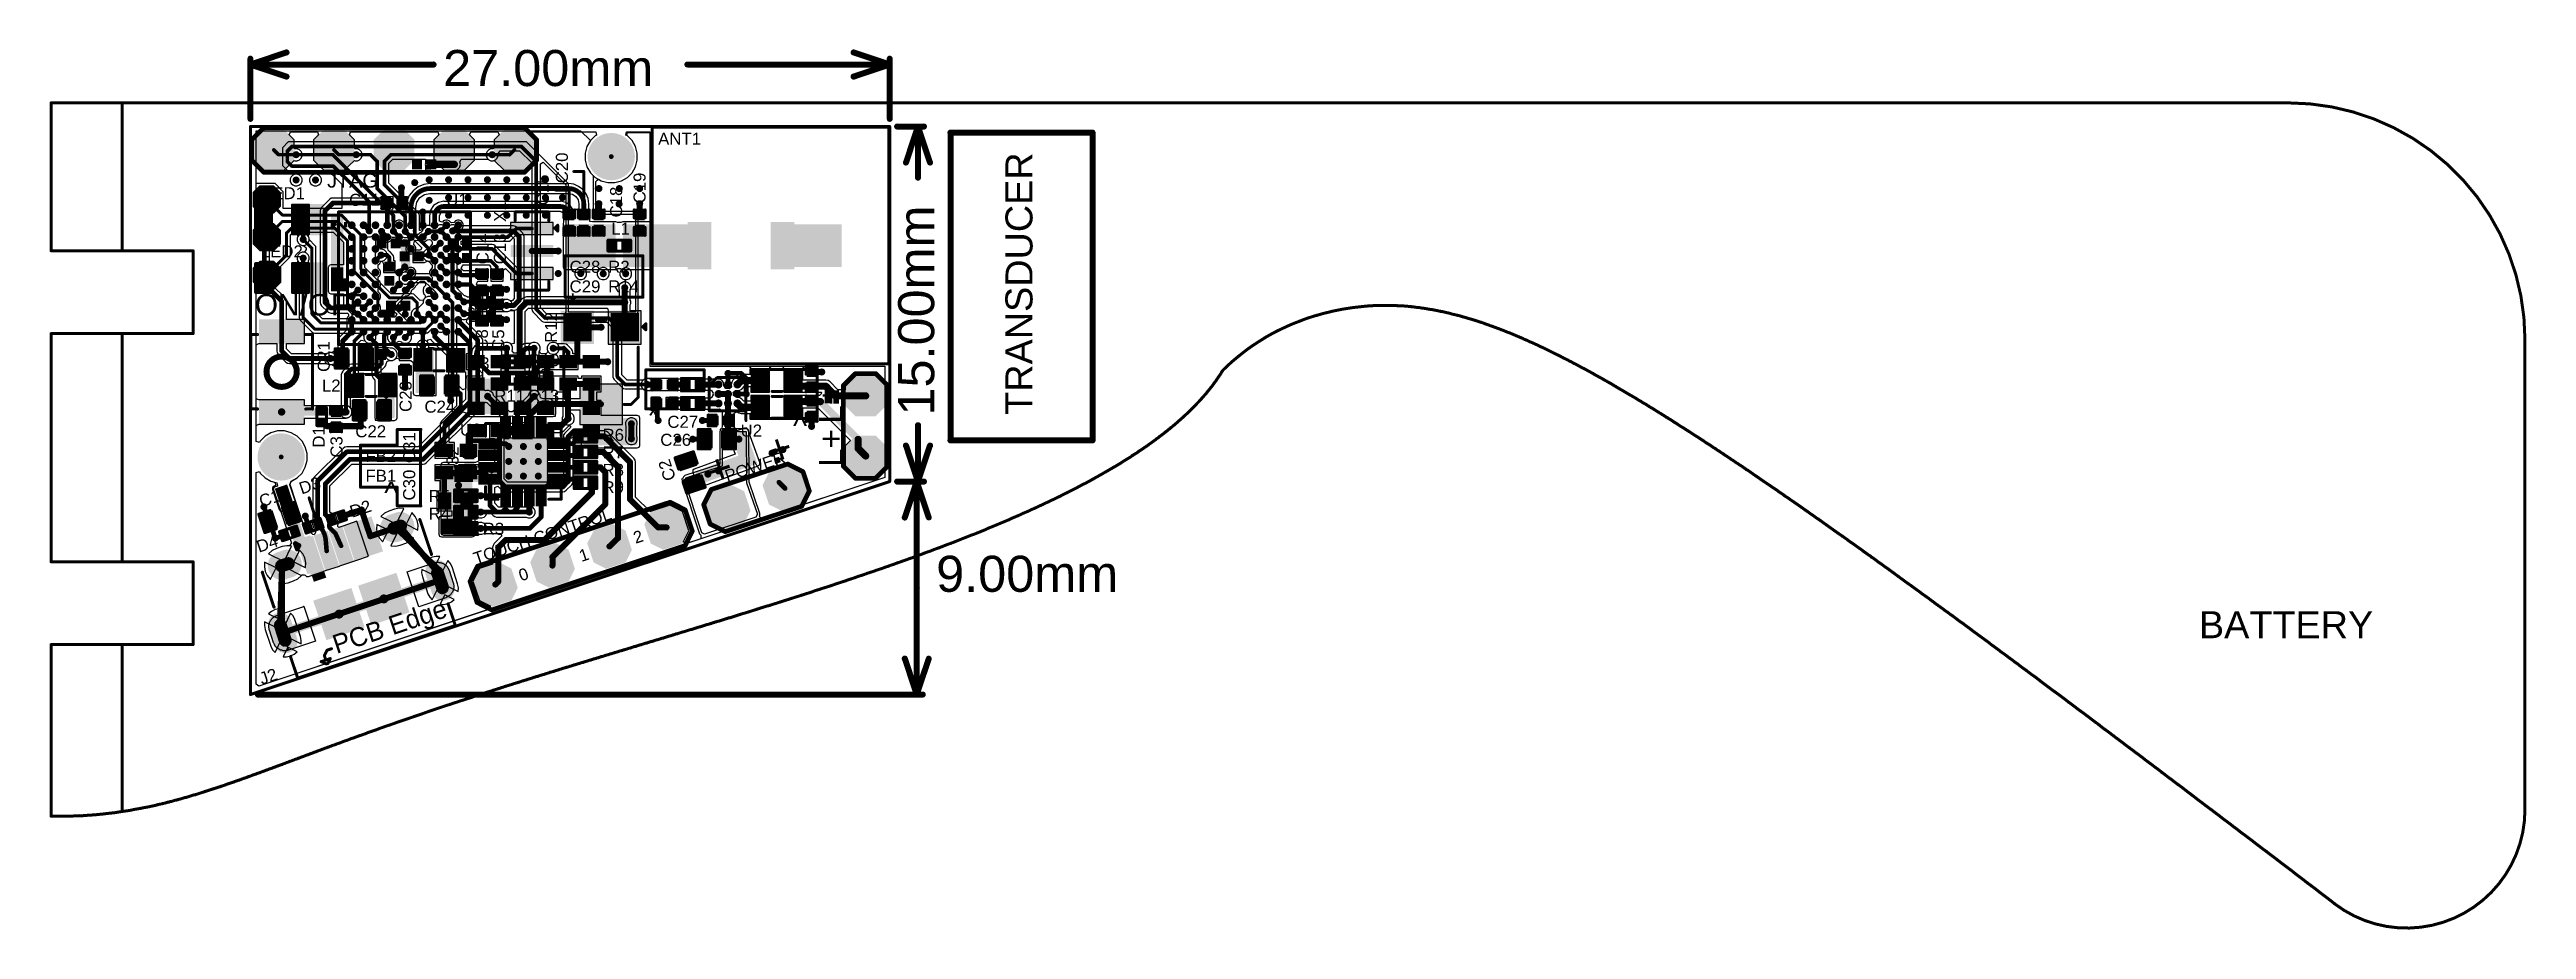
# Model space of a CAD drawing. Header units: millimetres. Extents: x -8 to 96, y -10 to 27.
import ezdxf

# ---------------------------------------------------------------- set-up
doc = ezdxf.new("R2010")
doc.units = ezdxf.units.MM
for name, color, linetype in [('BottomLayer', 5, 'Continuous'), ('BottomPaste', 16, 'Continuous'), ('BottomSolder', 6, 'Continuous'), ('Mechanical1', 6, 'Continuous'), ('Mechanical2', 216, 'Continuous'), ('MultiLayer', 9, 'Continuous'), ('PadHoleLayer', 156, 'Continuous'), ('TopLayer', 1, 'Continuous'), ('TopOverlay', 2, 'Continuous'), ('TopPaste', 8, 'Continuous'), ('TopSolder', 216, 'Continuous'), ('ViaHoleLayer', 16, 'Continuous')]:
    doc.layers.add(name, color=color, linetype=linetype)
doc.styles.add('Arial', font='', dxfattribs={"height": 0.2})
doc.styles.get('Arial').set_extended_font_data('Arial')

msp = doc.modelspace()

# ---------------------------------------------------------------- texts
at = {"layer": 'Mechanical1', "style": 'Arial'}
msp.add_text('27.00mm', height=1.524, dxfattribs=at).set_placement((8.14, 25.71))
for s, rotation, p in [('15.00mm', 90, (28.88, 11.79)), ('9.00mm', 360, (28.96, 4.34))]:
    msp.add_text(s, height=1.524, rotation=rotation, dxfattribs=at).set_placement(p)
at = {"layer": 'TopOverlay', "style": 'Arial'}
for s, height, p in [('ANT1', 0.508, (17.22, 23.23)), ('JTAG', 0.6, (3.24, 21.42)), ('LED1', 0.508, (0.53, 20.93)), ('C11', 0.508, (4.17, 20.65)), ('U1', 0.508, (8.27, 20.65)), ('L1', 0.508, (15.24, 19.43)), ('LED2', 0.508, (0.44, 18.47)), ('C28', 0.508, (13.48, 17.82)), ('R2', 0.508, (15.11, 17.82)), ('ON/OFF', 0.9, (0.19, 16.02)), ('*', 0.9, (13.37, 16.05)), ('C29', 0.508, (13.48, 16.99)), ('R14', 0.508, (15.11, 16.99)), ('L3', 0.508, (9.31, 13.74)), ('R10', 0.508, (11.76, 13.87)), ('L2', 0.508, (3.02, 12.8)), ('R11', 0.508, (10.3, 12.37)), ('R13', 0.508, (11.74, 12.37)), ('C24', 0.508, (7.35, 11.91)), ('*', 0.9, (16.77, 11.33)), ('C27', 0.508, (17.61, 11.27)), ('^ ', 0.9, (22.92, 10.92)), ('C22', 0.508, (4.43, 10.87)), ('U3', 0.508, (8.85, 10.94)), ('R6', 0.508, (14.87, 10.72)), ('R7', 0.508, (14.87, 9.98)), ('C26', 0.508, (17.31, 10.51)), ('U2', 0.508, (20.7, 10.9)), ('FB2', 0.508, (4.86, 9.82)), ('FB1', 0.508, (4.86, 8.99)), ('R8', 0.508, (14.87, 9.24)), ('^ ', 0.9, (5.65, 8.08)), ('R5', 0.508, (7.53, 8.13)), ('R9', 0.508, (14.87, 8.51)), ('R4', 0.508, (7.53, 7.39)), ('R3', 0.508, (9.81, 6.75)), ('BATTERY', 1.143, (82.29, 2.38))]:
    msp.add_text(s, height=height, dxfattribs=at).set_placement(p)
for s, height, rotation, p in [('C20', 0.508, 90, (13.41, 21.6)), ('C19', 0.508, 90, (16.69, 20.75)), ('TRANSDUCER', 1.143, 90, (33.03, 11.82)), ('C15', 0.508, 90, (12.6, 20.67)), ('C18', 0.508, 90, (15.7, 20.16)), ('X1', 0.508, 90, (10.79, 19.97)), ('C14', 0.508, 90, (10.06, 18.18)), ('C13', 0.508, 90, (10.79, 18.18)), ('R12', 0.508, 90, (12.95, 14.86)), ('C21', 0.508, 90, (3.35, 13.63)), ('C8', 0.508, 90, (10.03, 14.53)), ('C5', 0.508, 90, (10.72, 14.52)), ('C23', 0.508, 90, (6.81, 11.94)), ('L+', 1, 90, (25.01, 11.45)), ('D1', 0.508, 90, (3.14, 10.43)), ('C3', 0.508, 90, (3.89, 10.01)), ('C31', 0.508, 90, (6.96, 9.78)), ('+', 1.25, 18.4, (22.06, 9.62)), ('L+', 1, 90, (25.01, 9.62)), ('C30', 0.508, 90, (6.96, 8.2)), ('C32', 0.508, 90, (8.79, 9.18)), ('C2', 0.508, 108.4, (17.98, 9.13)), ('+', 1.25, 18.4, (19.54, 8.78)), ('POWER', 0.5, 18.4, (20.14, 8.98)), ('C10', 0.508, 18.5, (0.47, 7.91)), ('D3', 0.508, 18.5, (2.16, 8.45)), ('D2', 0.508, 18.5, (4.3, 7.47)), ('TOUCH CONTROL', 0.5, 18.4, (9.52, 5.5)), ('D4', 0.508, 18.5, (0.36, 5.99)), ('2', 0.5, 18.4, (16.27, 6.37)), ('0', 0.5, 18.4, (11.43, 4.78)), ('1', 0.5, 18.4, (13.98, 5.6)), ('J2', 0.508, 18.5, (0.48, 0.41))]:
    msp.add_text(s, height=height, rotation=rotation, dxfattribs=at).set_placement(p)

# ---------------------------------------------------------------- blocks, each defined once
blk = doc.blocks.new('C___0201_B_1')
at = {"layer": 'BottomLayer'}
for points in [[(-0.45, 0.15), (-0.15, 0.15), (-0.15, -0.15), (-0.45, -0.15)], [(0.15, 0.15), (0.45, 0.15), (0.45, -0.15), (0.15, -0.15)]]:
    blk.add_hatch(color=5, dxfattribs=at).paths.add_polyline_path(points)
at = {"layer": 'BottomPaste'}
for points in [[(-0.45, 0.15), (-0.15, 0.15), (-0.15, -0.15), (-0.45, -0.15)], [(0.15, 0.15), (0.45, 0.15), (0.45, -0.15), (0.15, -0.15)]]:
    blk.add_hatch(color=16, dxfattribs=at).paths.add_polyline_path(points)
at = {"layer": 'BottomSolder'}
for points in [[(-0.51, 0.21), (-0.09, 0.21), (-0.09, -0.21), (-0.51, -0.21)], [(0.09, 0.21), (0.51, 0.21), (0.51, -0.21), (0.09, -0.21)]]:
    blk.add_hatch(color=6, dxfattribs=at).paths.add_polyline_path(points)
blk = doc.blocks.new('C___0201_B_2')
at = {"layer": 'BottomLayer'}
for points in [[(-0.45, 0.15), (-0.15, 0.15), (-0.15, -0.15), (-0.45, -0.15)], [(0.15, 0.15), (0.45, 0.15), (0.45, -0.15), (0.15, -0.15)]]:
    blk.add_hatch(color=5, dxfattribs=at).paths.add_polyline_path(points)
at = {"layer": 'BottomPaste'}
for points in [[(-0.45, 0.15), (-0.15, 0.15), (-0.15, -0.15), (-0.45, -0.15)], [(0.15, 0.15), (0.45, 0.15), (0.45, -0.15), (0.15, -0.15)]]:
    blk.add_hatch(color=16, dxfattribs=at).paths.add_polyline_path(points)
at = {"layer": 'BottomSolder'}
for points in [[(-0.51, 0.21), (-0.09, 0.21), (-0.09, -0.21), (-0.51, -0.21)], [(0.09, 0.21), (0.51, 0.21), (0.51, -0.21), (0.09, -0.21)]]:
    blk.add_hatch(color=6, dxfattribs=at).paths.add_polyline_path(points)
blk = doc.blocks.new('4_P___SMD_W____CON__3')
at = {"layer": 'TopLayer'}
for points in [[(0.37, 0.75), (-0.37, 0.75), (-0.75, 0.37), (-0.75, -0.37), (-0.37, -0.75), (0.37, -0.75), (0.75, -0.37), (0.75, 0.37)], [(2.91, 0.75), (2.17, 0.75), (1.79, 0.37), (1.79, -0.37), (2.17, -0.75), (2.91, -0.75), (3.29, -0.37), (3.29, 0.37)], [(5.45, 0.75), (4.71, 0.75), (4.33, 0.37), (4.33, -0.37), (4.71, -0.75), (5.45, -0.75), (5.83, -0.37), (5.83, 0.37)], [(7.99, 0.75), (7.25, 0.75), (6.87, 0.37), (6.87, -0.37), (7.25, -0.75), (7.99, -0.75), (8.37, -0.37), (8.37, 0.37)]]:
    blk.add_hatch(color=1, dxfattribs=at).paths.add_polyline_path(points)
at = {"layer": 'TopPaste'}
for points in [[(0.37, 0.75), (-0.37, 0.75), (-0.75, 0.37), (-0.75, -0.37), (-0.37, -0.75), (0.37, -0.75), (0.75, -0.37), (0.75, 0.37)], [(2.91, 0.75), (2.17, 0.75), (1.79, 0.37), (1.79, -0.37), (2.17, -0.75), (2.91, -0.75), (3.29, -0.37), (3.29, 0.37)], [(5.45, 0.75), (4.71, 0.75), (4.33, 0.37), (4.33, -0.37), (4.71, -0.75), (5.45, -0.75), (5.83, -0.37), (5.83, 0.37)], [(7.99, 0.75), (7.25, 0.75), (6.87, 0.37), (6.87, -0.37), (7.25, -0.75), (7.99, -0.75), (8.37, -0.37), (8.37, 0.37)]]:
    blk.add_hatch(color=8, dxfattribs=at).paths.add_polyline_path(points)
at = {"layer": 'TopSolder'}
for points in [[(0.43, 0.85), (-0.43, 0.85), (-0.85, 0.43), (-0.85, -0.43), (-0.43, -0.85), (0.43, -0.85), (0.85, -0.43), (0.85, 0.43)], [(2.97, 0.85), (2.11, 0.85), (1.69, 0.43), (1.69, -0.43), (2.11, -0.85), (2.97, -0.85), (3.39, -0.43), (3.39, 0.43)], [(5.51, 0.85), (4.65, 0.85), (4.23, 0.43), (4.23, -0.43), (4.65, -0.85), (5.51, -0.85), (5.93, -0.43), (5.93, 0.43)], [(8.05, 0.85), (7.19, 0.85), (6.77, 0.43), (6.77, -0.43), (7.19, -0.85), (8.05, -0.85), (8.47, -0.43), (8.47, 0.43)]]:
    blk.add_hatch(color=216, dxfattribs=at).paths.add_polyline_path(points)
at = {"layer": 'TopOverlay', "const_width": 0.2}
for points in [[(-0.98, 0.46), (-0.48, 0.97)], [(-0.48, 0.97), (-0.38, 0.97)], [(-0.38, 0.97), (8.1, 0.97)], [(8.1, 0.97), (8.6, 0.46)], [(-0.98, 0.46), (-0.98, -0.47)], [(8.6, 0.46), (8.6, -0.48)], [(-0.98, -0.47), (-0.49, -0.97)], [(-0.49, -0.97), (8.12, -0.97)], [(8.12, -0.97), (8.6, -0.48)]]:
    blk.add_lwpolyline(points, dxfattribs=at)
at = {"layer": 'TopOverlay', "const_width": 0.1}
for points in [[(-0.53, 0.97, 1), (-0.43, 0.97, 1)], [(-0.53, 0.97, 1), (-0.43, 0.97, 1)], [(-0.43, 0.97, 1), (-0.33, 0.97, 1)], [(-0.43, 0.97, 1), (-0.33, 0.97, 1)], [(8.05, 0.97, 1), (8.15, 0.97, 1)], [(8.05, 0.97, 1), (8.15, 0.97, 1)], [(-1.03, 0.46, 1), (-0.93, 0.46, 1)], [(-1.03, 0.46, 1), (-0.93, 0.46, 1)], [(8.55, 0.46, 1), (8.65, 0.46, 1)], [(8.55, 0.46, 1), (8.65, 0.46, 1)], [(-1.03, -0.47, 1), (-0.93, -0.47, 1)], [(-1.03, -0.47, 1), (-0.93, -0.47, 1)], [(-0.54, -0.97, 1), (-0.44, -0.97, 1)], [(-0.54, -0.97, 1), (-0.44, -0.97, 1)], [(8.07, -0.97, 1), (8.17, -0.97, 1)], [(8.07, -0.97, 1), (8.17, -0.97, 1)], [(8.55, -0.48, 1), (8.65, -0.48, 1)], [(8.55, -0.48, 1), (8.65, -0.48, 1)]]:
    blk.add_lwpolyline(points, format="xyb", close=True, dxfattribs=at)
blk = doc.blocks.new('T____________0_5___B_4')
at = {"layer": 'BottomLayer'}
blk.add_hatch(color=5, dxfattribs=at).paths.add_polyline_path([(0.25, 0.5), (-0.25, 0.5), (-0.5, 0.25), (-0.5, -0.25), (-0.25, -0.5), (0.25, -0.5), (0.5, -0.25), (0.5, 0.25)])
at = {"layer": 'BottomPaste'}
blk.add_hatch(color=16, dxfattribs=at).paths.add_polyline_path([(0.25, 0.5), (-0.25, 0.5), (-0.5, 0.25), (-0.5, -0.25), (-0.25, -0.5), (0.25, -0.5), (0.5, -0.25), (0.5, 0.25)])
at = {"layer": 'BottomSolder'}
blk.add_hatch(color=6, dxfattribs=at).paths.add_polyline_path([(0.3, 0.6), (-0.3, 0.6), (-0.6, 0.3), (-0.6, -0.3), (-0.3, -0.6), (0.3, -0.6), (0.6, -0.3), (0.6, 0.3)])
blk = doc.blocks.new('T____________0_5___B_5')
at = {"layer": 'BottomLayer'}
blk.add_hatch(color=5, dxfattribs=at).paths.add_polyline_path([(0.25, 0.5), (-0.25, 0.5), (-0.5, 0.25), (-0.5, -0.25), (-0.25, -0.5), (0.25, -0.5), (0.5, -0.25), (0.5, 0.25)])
at = {"layer": 'BottomPaste'}
blk.add_hatch(color=16, dxfattribs=at).paths.add_polyline_path([(0.25, 0.5), (-0.25, 0.5), (-0.5, 0.25), (-0.5, -0.25), (-0.25, -0.5), (0.25, -0.5), (0.5, -0.25), (0.5, 0.25)])
at = {"layer": 'BottomSolder'}
blk.add_hatch(color=6, dxfattribs=at).paths.add_polyline_path([(0.3, 0.6), (-0.3, 0.6), (-0.6, 0.3), (-0.6, -0.3), (-0.3, -0.6), (0.3, -0.6), (0.6, -0.3), (0.6, 0.3)])
blk = doc.blocks.new('T____________0_5___B_6')
at = {"layer": 'BottomLayer'}
blk.add_hatch(color=5, dxfattribs=at).paths.add_polyline_path([(0.25, 0.5), (-0.25, 0.5), (-0.5, 0.25), (-0.5, -0.25), (-0.25, -0.5), (0.25, -0.5), (0.5, -0.25), (0.5, 0.25)])
at = {"layer": 'BottomPaste'}
blk.add_hatch(color=16, dxfattribs=at).paths.add_polyline_path([(0.25, 0.5), (-0.25, 0.5), (-0.5, 0.25), (-0.5, -0.25), (-0.25, -0.5), (0.25, -0.5), (0.5, -0.25), (0.5, 0.25)])
at = {"layer": 'BottomSolder'}
blk.add_hatch(color=6, dxfattribs=at).paths.add_polyline_path([(0.3, 0.6), (-0.3, 0.6), (-0.6, 0.3), (-0.6, -0.3), (-0.3, -0.6), (0.3, -0.6), (0.6, -0.3), (0.6, 0.3)])
blk = doc.blocks.new('SMD3213_3P_7')
at = {"layer": 'TopLayer'}
for points in [[(-1.1, 0.8), (-0.8, 0.8), (-0.8, -0.8), (-1.1, -0.8)], [(-0.15, 0.8), (0.15, 0.8), (0.15, -0.8), (-0.15, -0.8)], [(0.8, 0.8), (1.1, 0.8), (1.1, -0.8), (0.8, -0.8)]]:
    blk.add_hatch(color=1, dxfattribs=at).paths.add_polyline_path(points)
at = {"layer": 'TopPaste'}
for points in [[(-1.1, 0.8), (-0.8, 0.8), (-0.8, -0.8), (-1.1, -0.8)], [(-0.15, 0.8), (0.15, 0.8), (0.15, -0.8), (-0.15, -0.8)], [(0.8, 0.8), (1.1, 0.8), (1.1, -0.8), (0.8, -0.8)]]:
    blk.add_hatch(color=8, dxfattribs=at).paths.add_polyline_path(points)
at = {"layer": 'TopSolder'}
for points in [[(-1.2, 0.9), (-0.7, 0.9), (-0.7, -0.9), (-1.2, -0.9)], [(-0.25, 0.9), (0.25, 0.9), (0.25, -0.9), (-0.25, -0.9)], [(0.7, 0.9), (1.2, 0.9), (1.2, -0.9), (0.7, -0.9)]]:
    blk.add_hatch(color=216, dxfattribs=at).paths.add_polyline_path(points)
at = {"layer": 'TopOverlay', "const_width": 0.127}
for points in [[(-0.97, 0.97), (-1.09, 1.09)], [(-0.84, 1.09), (-1.09, 1.09)], [(-0.97, 0.97), (-0.84, 1.09)], [(-1.65, -0.71), (-1.65, 0.71)], [(-1.3, 0.71), (-1.65, 0.71)], [(1.65, 0.71), (1.3, 0.71)], [(1.65, -0.71), (1.65, 0.71)], [(-1.3, -0.71), (-1.65, -0.71)], [(1.65, -0.71), (1.3, -0.71)]]:
    blk.add_lwpolyline(points, dxfattribs=at)
at = {"layer": 'TopOverlay', "const_width": 0.0635}
for points in [[(-1.12, 1.09, 1), (-1.06, 1.09, 1)], [(-1.12, 1.09, 1), (-1.06, 1.09, 1)], [(-0.87, 1.09, 1), (-0.81, 1.09, 1)], [(-0.87, 1.09, 1), (-0.81, 1.09, 1)], [(-1.68, 0.71, 1), (-1.62, 0.71, 1)], [(-1.68, 0.71, 1), (-1.62, 0.71, 1)], [(-1.33, 0.71, 1), (-1.26, 0.71, 1)], [(-1, 0.97, 1), (-0.93, 0.97, 1)], [(-1, 0.97, 1), (-0.93, 0.97, 1)], [(1.26, 0.71, 1), (1.33, 0.71, 1)], [(1.62, 0.71, 1), (1.68, 0.71, 1)], [(1.62, 0.71, 1), (1.68, 0.71, 1)], [(-1.68, -0.71, 1), (-1.62, -0.71, 1)], [(-1.68, -0.71, 1), (-1.62, -0.71, 1)], [(-1.33, -0.71, 1), (-1.26, -0.71, 1)], [(1.26, -0.71, 1), (1.33, -0.71, 1)], [(1.62, -0.71, 1), (1.68, -0.71, 1)], [(1.62, -0.71, 1), (1.68, -0.71, 1)]]:
    blk.add_lwpolyline(points, format="xyb", close=True, dxfattribs=at)
blk = doc.blocks.new('16_QFN__3_3___8')
at = {"layer": 'TopLayer'}
for points in [[(-0.88, 1.8), (-0.63, 1.8), (-0.63, 1.1), (-0.88, 1.1)], [(-0.38, 1.8), (-0.13, 1.8), (-0.13, 1.1), (-0.38, 1.1)], [(0.12, 1.8), (0.37, 1.8), (0.37, 1.1), (0.12, 1.1)], [(0.62, 1.8), (0.87, 1.8), (0.87, 1.1), (0.62, 1.1)], [(-1.1, 0.87), (-1.1, 0.62), (-1.8, 0.62), (-1.8, 0.87)], [(-1.1, 0.37), (-1.1, 0.12), (-1.8, 0.12), (-1.8, 0.37)], [(-0.85, 0.85), (0.85, 0.85), (0.85, -0.85), (-0.85, -0.85)], [(1.8, 0.87), (1.8, 0.62), (1.1, 0.62), (1.1, 0.87)], [(1.8, 0.37), (1.8, 0.12), (1.1, 0.12), (1.1, 0.37)], [(-1.1, -0.13), (-1.1, -0.38), (-1.8, -0.38), (-1.8, -0.13)], [(-1.1, -0.63), (-1.1, -0.88), (-1.8, -0.88), (-1.8, -0.63)], [(1.8, -0.13), (1.8, -0.38), (1.1, -0.38), (1.1, -0.13)], [(1.8, -0.63), (1.8, -0.88), (1.1, -0.88), (1.1, -0.63)], [(-0.88, -1.1), (-0.63, -1.1), (-0.63, -1.8), (-0.88, -1.8)], [(-0.38, -1.1), (-0.13, -1.1), (-0.13, -1.8), (-0.38, -1.8)], [(0.12, -1.1), (0.37, -1.1), (0.37, -1.8), (0.12, -1.8)], [(0.62, -1.1), (0.87, -1.1), (0.87, -1.8), (0.62, -1.8)]]:
    blk.add_hatch(color=1, dxfattribs=at).paths.add_polyline_path(points)
at = {"layer": 'TopPaste'}
for points in [[(-0.88, 1.8), (-0.63, 1.8), (-0.63, 1.1), (-0.88, 1.1)], [(-0.38, 1.8), (-0.13, 1.8), (-0.13, 1.1), (-0.38, 1.1)], [(0.12, 1.8), (0.37, 1.8), (0.37, 1.1), (0.12, 1.1)], [(0.62, 1.8), (0.87, 1.8), (0.87, 1.1), (0.62, 1.1)], [(-1.1, 0.87), (-1.1, 0.62), (-1.8, 0.62), (-1.8, 0.87)], [(-1.1, 0.37), (-1.1, 0.12), (-1.8, 0.12), (-1.8, 0.37)], [(-0.85, 0.85), (0.85, 0.85), (0.85, -0.85), (-0.85, -0.85)], [(1.8, 0.87), (1.8, 0.62), (1.1, 0.62), (1.1, 0.87)], [(1.8, 0.37), (1.8, 0.12), (1.1, 0.12), (1.1, 0.37)], [(-1.1, -0.13), (-1.1, -0.38), (-1.8, -0.38), (-1.8, -0.13)], [(-1.1, -0.63), (-1.1, -0.88), (-1.8, -0.88), (-1.8, -0.63)], [(1.8, -0.13), (1.8, -0.38), (1.1, -0.38), (1.1, -0.13)], [(1.8, -0.63), (1.8, -0.88), (1.1, -0.88), (1.1, -0.63)], [(-0.88, -1.1), (-0.63, -1.1), (-0.63, -1.8), (-0.88, -1.8)], [(-0.38, -1.1), (-0.13, -1.1), (-0.13, -1.8), (-0.38, -1.8)], [(0.12, -1.1), (0.37, -1.1), (0.37, -1.8), (0.12, -1.8)], [(0.62, -1.1), (0.87, -1.1), (0.87, -1.8), (0.62, -1.8)]]:
    blk.add_hatch(color=8, dxfattribs=at).paths.add_polyline_path(points)
at = {"layer": 'TopSolder'}
for points in [[(-0.98, 1.9), (-0.52, 1.9), (-0.52, 1), (-0.98, 1)], [(-0.48, 1.9), (-0.02, 1.9), (-0.02, 1), (-0.48, 1)], [(0.02, 1.9), (0.48, 1.9), (0.48, 1), (0.02, 1)], [(0.52, 1.9), (0.98, 1.9), (0.98, 1), (0.52, 1)], [(-1, 0.98), (-1, 0.52), (-1.9, 0.52), (-1.9, 0.98)], [(-1, 0.48), (-1, 0.02), (-1.9, 0.02), (-1.9, 0.48)], [(-0.95, 0.95), (0.95, 0.95), (0.95, -0.95), (-0.95, -0.95)], [(1.9, 0.98), (1.9, 0.52), (1, 0.52), (1, 0.98)], [(1.9, 0.48), (1.9, 0.02), (1, 0.02), (1, 0.48)], [(-1, -0.02), (-1, -0.48), (-1.9, -0.48), (-1.9, -0.02)], [(-1, -0.52), (-1, -0.98), (-1.9, -0.98), (-1.9, -0.52)], [(-0.98, -1), (-0.52, -1), (-0.52, -1.9), (-0.98, -1.9)], [(-0.48, -1), (-0.02, -1), (-0.02, -1.9), (-0.48, -1.9)], [(0.02, -1), (0.48, -1), (0.48, -1.9), (0.02, -1.9)], [(0.52, -1), (0.98, -1), (0.98, -1.9), (0.52, -1.9)], [(1.9, -0.02), (1.9, -0.48), (1, -0.48), (1, -0.02)], [(1.9, -0.52), (1.9, -0.98), (1, -0.98), (1, -0.52)]]:
    blk.add_hatch(color=216, dxfattribs=at).paths.add_polyline_path(points)
at = {"layer": 'TopOverlay', "const_width": 0.127}
for points in [[(-1.6, 1.6), (-1.07, 1.6)], [(-1.6, 1.6), (-1.6, 1.07)], [(1.07, 1.6), (1.6, 1.6)], [(1.6, 1.6), (1.6, 1.07)], [(-2.08, 0.89), (-2.08, 0.64)], [(-2.08, 0.89), (-1.96, 0.76)], [(-1.96, 0.76), (-2.08, 0.64)], [(-1.6, -1.07), (-1.6, -1.6)], [(1.6, -1.07), (1.6, -1.6)], [(-1.6, -1.6), (-1.07, -1.6)], [(1.07, -1.6), (1.6, -1.6)]]:
    blk.add_lwpolyline(points, dxfattribs=at)
at = {"layer": 'TopOverlay', "const_width": 0.0635}
for points in [[(-1.63, 1.6, 1), (-1.57, 1.6, 1)], [(-1.63, 1.6, 1), (-1.57, 1.6, 1)], [(-1.63, 1.07, 1), (-1.57, 1.07, 1)], [(-1.1, 1.6, 1), (-1.04, 1.6, 1)], [(1.04, 1.6, 1), (1.1, 1.6, 1)], [(1.57, 1.6, 1), (1.63, 1.6, 1)], [(1.57, 1.6, 1), (1.63, 1.6, 1)], [(1.57, 1.07, 1), (1.63, 1.07, 1)], [(-2.11, 0.89, 1), (-2.05, 0.89, 1)], [(-2.11, 0.89, 1), (-2.05, 0.89, 1)], [(-2.11, 0.64, 1), (-2.05, 0.64, 1)], [(-2.11, 0.64, 1), (-2.05, 0.64, 1)], [(-1.99, 0.76, 1), (-1.92, 0.76, 1)], [(-1.99, 0.76, 1), (-1.92, 0.76, 1)], [(-1.63, -1.07, 1), (-1.57, -1.07, 1)], [(1.57, -1.07, 1), (1.63, -1.07, 1)], [(-1.63, -1.6, 1), (-1.57, -1.6, 1)], [(-1.63, -1.6, 1), (-1.57, -1.6, 1)], [(-1.1, -1.6, 1), (-1.04, -1.6, 1)], [(1.04, -1.6, 1), (1.1, -1.6, 1)], [(1.57, -1.6, 1), (1.63, -1.6, 1)], [(1.57, -1.6, 1), (1.63, -1.6, 1)]]:
    blk.add_lwpolyline(points, format="xyb", close=True, dxfattribs=at)
blk = doc.blocks.new('9_DSBGA_9')
at = {"layer": 'TopLayer'}
h = blk.add_hatch(color=1, dxfattribs=at)
edge = h.paths.add_edge_path()
edge.add_arc((-0.4, 0.4), 0.115, 0, 360)
h = blk.add_hatch(color=1, dxfattribs=at)
edge = h.paths.add_edge_path()
edge.add_arc((-0.4, 0), 0.115, 0, 360)
h = blk.add_hatch(color=1, dxfattribs=at)
edge = h.paths.add_edge_path()
edge.add_arc((0, 0.4), 0.115, 0, 360)
h = blk.add_hatch(color=1, dxfattribs=at)
edge = h.paths.add_edge_path()
edge.add_arc((0, 0), 0.115, 0, 360)
h = blk.add_hatch(color=1, dxfattribs=at)
edge = h.paths.add_edge_path()
edge.add_arc((0.4, 0.4), 0.115, 0, 360)
h = blk.add_hatch(color=1, dxfattribs=at)
edge = h.paths.add_edge_path()
edge.add_arc((0.4, 0), 0.115, 0, 360)
h = blk.add_hatch(color=1, dxfattribs=at)
edge = h.paths.add_edge_path()
edge.add_arc((-0.4, -0.4), 0.115, 0, 360)
h = blk.add_hatch(color=1, dxfattribs=at)
edge = h.paths.add_edge_path()
edge.add_arc((0, -0.4), 0.115, 0, 360)
h = blk.add_hatch(color=1, dxfattribs=at)
edge = h.paths.add_edge_path()
edge.add_arc((0.4, -0.4), 0.115, 0, 360)
at = {"layer": 'TopPaste'}
h = blk.add_hatch(color=8, dxfattribs=at)
edge = h.paths.add_edge_path()
edge.add_arc((-0.4, 0.4), 0.115, 0, 360)
h = blk.add_hatch(color=8, dxfattribs=at)
edge = h.paths.add_edge_path()
edge.add_arc((-0.4, 0), 0.115, 0, 360)
h = blk.add_hatch(color=8, dxfattribs=at)
edge = h.paths.add_edge_path()
edge.add_arc((0, 0.4), 0.115, 0, 360)
h = blk.add_hatch(color=8, dxfattribs=at)
edge = h.paths.add_edge_path()
edge.add_arc((0, 0), 0.115, 0, 360)
h = blk.add_hatch(color=8, dxfattribs=at)
edge = h.paths.add_edge_path()
edge.add_arc((0.4, 0.4), 0.115, 0, 360)
h = blk.add_hatch(color=8, dxfattribs=at)
edge = h.paths.add_edge_path()
edge.add_arc((0.4, 0), 0.115, 0, 360)
h = blk.add_hatch(color=8, dxfattribs=at)
edge = h.paths.add_edge_path()
edge.add_arc((-0.4, -0.4), 0.115, 0, 360)
h = blk.add_hatch(color=8, dxfattribs=at)
edge = h.paths.add_edge_path()
edge.add_arc((0, -0.4), 0.115, 0, 360)
h = blk.add_hatch(color=8, dxfattribs=at)
edge = h.paths.add_edge_path()
edge.add_arc((0.4, -0.4), 0.115, 0, 360)
at = {"layer": 'TopSolder'}
h = blk.add_hatch(color=216, dxfattribs=at)
edge = h.paths.add_edge_path()
edge.add_arc((-0.4, 0.4), 0.17, 0, 360)
h = blk.add_hatch(color=216, dxfattribs=at)
edge = h.paths.add_edge_path()
edge.add_arc((-0.4, 0), 0.17, 0, 360)
h = blk.add_hatch(color=216, dxfattribs=at)
edge = h.paths.add_edge_path()
edge.add_arc((0, 0.4), 0.17, 0, 360)
h = blk.add_hatch(color=216, dxfattribs=at)
edge = h.paths.add_edge_path()
edge.add_arc((0, 0), 0.17, 0, 360)
h = blk.add_hatch(color=216, dxfattribs=at)
edge = h.paths.add_edge_path()
edge.add_arc((0.4, 0.4), 0.17, 0, 360)
h = blk.add_hatch(color=216, dxfattribs=at)
edge = h.paths.add_edge_path()
edge.add_arc((0.4, 0), 0.17, 0, 360)
h = blk.add_hatch(color=216, dxfattribs=at)
edge = h.paths.add_edge_path()
edge.add_arc((-0.4, -0.4), 0.17, 0, 360)
h = blk.add_hatch(color=216, dxfattribs=at)
edge = h.paths.add_edge_path()
edge.add_arc((0, -0.4), 0.17, 0, 360)
h = blk.add_hatch(color=216, dxfattribs=at)
edge = h.paths.add_edge_path()
edge.add_arc((0.4, -0.4), 0.17, 0, 360)
at = {"layer": 'TopOverlay', "const_width": 0.127}
for points in [[(-0.8, 0.7), (-0.73, 0.63)], [(-0.8, 0.55), (-0.8, 0.65)], [(-0.8, 0.55), (-0.73, 0.62)], [(-0.79, 0.36), (-0.46, 0.69)], [(-0.79, -0.71), (-0.79, 0.36)], [(-0.46, 0.69), (0.76, 0.69)], [(0.76, -0.71), (0.76, 0.69)], [(-0.79, -0.71), (0.76, -0.71)]]:
    blk.add_lwpolyline(points, dxfattribs=at)
at = {"layer": 'TopOverlay', "const_width": 0.0635}
for points in [[(-0.83, 0.7, 1), (-0.77, 0.7, 1)], [(-0.83, 0.65, 1), (-0.77, 0.65, 1)], [(-0.83, 0.55, 1), (-0.77, 0.55, 1)], [(-0.83, 0.55, 1), (-0.77, 0.55, 1)], [(-0.82, 0.36, 1), (-0.76, 0.36, 1)], [(-0.82, 0.36, 1), (-0.76, 0.36, 1)], [(-0.76, 0.63, 1), (-0.69, 0.63, 1)], [(-0.76, 0.62, 1), (-0.69, 0.62, 1)], [(-0.49, 0.69, 1), (-0.43, 0.69, 1)], [(-0.49, 0.69, 1), (-0.43, 0.69, 1)], [(0.73, 0.69, 1), (0.79, 0.69, 1)], [(0.73, 0.69, 1), (0.79, 0.69, 1)], [(-0.82, -0.71, 1), (-0.76, -0.71, 1)], [(-0.82, -0.71, 1), (-0.76, -0.71, 1)], [(0.73, -0.71, 1), (0.79, -0.71, 1)], [(0.73, -0.71, 1), (0.79, -0.71, 1)]]:
    blk.add_lwpolyline(points, format="xyb", close=True, dxfattribs=at)
blk = doc.blocks.new('82_VFBGA_10')
at = {"layer": 'TopLayer'}
h = blk.add_hatch(color=1, dxfattribs=at)
edge = h.paths.add_edge_path()
edge.add_arc((-2.25, 2.25), 0.11, 0, 360)
h = blk.add_hatch(color=1, dxfattribs=at)
edge = h.paths.add_edge_path()
edge.add_arc((-1.75, 2.25), 0.11, 0, 360)
h = blk.add_hatch(color=1, dxfattribs=at)
edge = h.paths.add_edge_path()
edge.add_arc((-1.25, 2.25), 0.11, 0, 360)
h = blk.add_hatch(color=1, dxfattribs=at)
edge = h.paths.add_edge_path()
edge.add_arc((-0.75, 2.25), 0.11, 0, 360)
h = blk.add_hatch(color=1, dxfattribs=at)
edge = h.paths.add_edge_path()
edge.add_arc((-0.25, 2.25), 0.11, 0, 360)
h = blk.add_hatch(color=1, dxfattribs=at)
edge = h.paths.add_edge_path()
edge.add_arc((0.25, 2.25), 0.11, 0, 360)
h = blk.add_hatch(color=1, dxfattribs=at)
edge = h.paths.add_edge_path()
edge.add_arc((0.75, 2.25), 0.11, 0, 360)
h = blk.add_hatch(color=1, dxfattribs=at)
edge = h.paths.add_edge_path()
edge.add_arc((1.25, 2.25), 0.11, 0, 360)
h = blk.add_hatch(color=1, dxfattribs=at)
edge = h.paths.add_edge_path()
edge.add_arc((1.75, 2.25), 0.11, 0, 360)
h = blk.add_hatch(color=1, dxfattribs=at)
edge = h.paths.add_edge_path()
edge.add_arc((2.25, 2.25), 0.11, 0, 360)
h = blk.add_hatch(color=1, dxfattribs=at)
edge = h.paths.add_edge_path()
edge.add_arc((-2.25, 1.75), 0.11, 0, 360)
h = blk.add_hatch(color=1, dxfattribs=at)
edge = h.paths.add_edge_path()
edge.add_arc((-2.25, 1.25), 0.11, 0, 360)
h = blk.add_hatch(color=1, dxfattribs=at)
edge = h.paths.add_edge_path()
edge.add_arc((-1.75, 1.75), 0.11, 0, 360)
h = blk.add_hatch(color=1, dxfattribs=at)
edge = h.paths.add_edge_path()
edge.add_arc((-1.75, 1.25), 0.11, 0, 360)
h = blk.add_hatch(color=1, dxfattribs=at)
edge = h.paths.add_edge_path()
edge.add_arc((-1.25, 1.75), 0.11, 0, 360)
h = blk.add_hatch(color=1, dxfattribs=at)
edge = h.paths.add_edge_path()
edge.add_arc((-1.25, 1.25), 0.11, 0, 360)
h = blk.add_hatch(color=1, dxfattribs=at)
edge = h.paths.add_edge_path()
edge.add_arc((-0.75, 1.75), 0.11, 0, 360)
h = blk.add_hatch(color=1, dxfattribs=at)
edge = h.paths.add_edge_path()
edge.add_arc((-0.25, 1.75), 0.11, 0, 360)
h = blk.add_hatch(color=1, dxfattribs=at)
edge = h.paths.add_edge_path()
edge.add_arc((0.25, 1.75), 0.11, 0, 360)
h = blk.add_hatch(color=1, dxfattribs=at)
edge = h.paths.add_edge_path()
edge.add_arc((0.25, 1.25), 0.11, 0, 360)
h = blk.add_hatch(color=1, dxfattribs=at)
edge = h.paths.add_edge_path()
edge.add_arc((0.75, 1.75), 0.11, 0, 360)
h = blk.add_hatch(color=1, dxfattribs=at)
edge = h.paths.add_edge_path()
edge.add_arc((1.25, 1.75), 0.11, 0, 360)
h = blk.add_hatch(color=1, dxfattribs=at)
edge = h.paths.add_edge_path()
edge.add_arc((1.25, 1.25), 0.11, 0, 360)
h = blk.add_hatch(color=1, dxfattribs=at)
edge = h.paths.add_edge_path()
edge.add_arc((1.75, 1.75), 0.11, 0, 360)
h = blk.add_hatch(color=1, dxfattribs=at)
edge = h.paths.add_edge_path()
edge.add_arc((1.75, 1.25), 0.11, 0, 360)
h = blk.add_hatch(color=1, dxfattribs=at)
edge = h.paths.add_edge_path()
edge.add_arc((2.25, 1.75), 0.11, 0, 360)
h = blk.add_hatch(color=1, dxfattribs=at)
edge = h.paths.add_edge_path()
edge.add_arc((2.25, 1.25), 0.11, 0, 360)
h = blk.add_hatch(color=1, dxfattribs=at)
edge = h.paths.add_edge_path()
edge.add_arc((-2.25, 0.75), 0.11, 0, 360)
h = blk.add_hatch(color=1, dxfattribs=at)
edge = h.paths.add_edge_path()
edge.add_arc((-2.25, 0.25), 0.11, 0, 360)
h = blk.add_hatch(color=1, dxfattribs=at)
edge = h.paths.add_edge_path()
edge.add_arc((-1.75, 0.75), 0.11, 0, 360)
h = blk.add_hatch(color=1, dxfattribs=at)
edge = h.paths.add_edge_path()
edge.add_arc((-1.75, 0.25), 0.11, 0, 360)
h = blk.add_hatch(color=1, dxfattribs=at)
edge = h.paths.add_edge_path()
edge.add_arc((-1.25, 0.75), 0.11, 0, 360)
h = blk.add_hatch(color=1, dxfattribs=at)
edge = h.paths.add_edge_path()
edge.add_arc((-1.25, 0.25), 0.11, 0, 360)
h = blk.add_hatch(color=1, dxfattribs=at)
edge = h.paths.add_edge_path()
edge.add_arc((-0.25, 0.25), 0.11, 0, 360)
h = blk.add_hatch(color=1, dxfattribs=at)
edge = h.paths.add_edge_path()
edge.add_arc((0.25, 0.25), 0.11, 0, 360)
h = blk.add_hatch(color=1, dxfattribs=at)
edge = h.paths.add_edge_path()
edge.add_arc((1.25, 0.75), 0.11, 0, 360)
h = blk.add_hatch(color=1, dxfattribs=at)
edge = h.paths.add_edge_path()
edge.add_arc((1.25, 0.25), 0.11, 0, 360)
h = blk.add_hatch(color=1, dxfattribs=at)
edge = h.paths.add_edge_path()
edge.add_arc((1.75, 0.75), 0.11, 0, 360)
h = blk.add_hatch(color=1, dxfattribs=at)
edge = h.paths.add_edge_path()
edge.add_arc((1.75, 0.25), 0.11, 0, 360)
h = blk.add_hatch(color=1, dxfattribs=at)
edge = h.paths.add_edge_path()
edge.add_arc((2.25, 0.75), 0.11, 0, 360)
h = blk.add_hatch(color=1, dxfattribs=at)
edge = h.paths.add_edge_path()
edge.add_arc((2.25, 0.25), 0.11, 0, 360)
h = blk.add_hatch(color=1, dxfattribs=at)
edge = h.paths.add_edge_path()
edge.add_arc((-2.25, -0.25), 0.11, 0, 360)
h = blk.add_hatch(color=1, dxfattribs=at)
edge = h.paths.add_edge_path()
edge.add_arc((-2.25, -0.75), 0.11, 0, 360)
h = blk.add_hatch(color=1, dxfattribs=at)
edge = h.paths.add_edge_path()
edge.add_arc((-1.75, -0.25), 0.11, 0, 360)
h = blk.add_hatch(color=1, dxfattribs=at)
edge = h.paths.add_edge_path()
edge.add_arc((-1.75, -0.75), 0.11, 0, 360)
h = blk.add_hatch(color=1, dxfattribs=at)
edge = h.paths.add_edge_path()
edge.add_arc((-1.25, -0.25), 0.11, 0, 360)
h = blk.add_hatch(color=1, dxfattribs=at)
edge = h.paths.add_edge_path()
edge.add_arc((-1.25, -0.75), 0.11, 0, 360)
h = blk.add_hatch(color=1, dxfattribs=at)
edge = h.paths.add_edge_path()
edge.add_arc((-0.25, -0.25), 0.11, 0, 360)
h = blk.add_hatch(color=1, dxfattribs=at)
edge = h.paths.add_edge_path()
edge.add_arc((0.25, -0.25), 0.11, 0, 360)
h = blk.add_hatch(color=1, dxfattribs=at)
edge = h.paths.add_edge_path()
edge.add_arc((1.25, -0.25), 0.11, 0, 360)
h = blk.add_hatch(color=1, dxfattribs=at)
edge = h.paths.add_edge_path()
edge.add_arc((1.25, -0.75), 0.11, 0, 360)
h = blk.add_hatch(color=1, dxfattribs=at)
edge = h.paths.add_edge_path()
edge.add_arc((1.75, -0.25), 0.11, 0, 360)
h = blk.add_hatch(color=1, dxfattribs=at)
edge = h.paths.add_edge_path()
edge.add_arc((1.75, -0.75), 0.11, 0, 360)
h = blk.add_hatch(color=1, dxfattribs=at)
edge = h.paths.add_edge_path()
edge.add_arc((2.25, -0.25), 0.11, 0, 360)
h = blk.add_hatch(color=1, dxfattribs=at)
edge = h.paths.add_edge_path()
edge.add_arc((2.25, -0.75), 0.11, 0, 360)
h = blk.add_hatch(color=1, dxfattribs=at)
edge = h.paths.add_edge_path()
edge.add_arc((-2.25, -1.25), 0.11, 0, 360)
h = blk.add_hatch(color=1, dxfattribs=at)
edge = h.paths.add_edge_path()
edge.add_arc((-2.25, -1.75), 0.11, 0, 360)
h = blk.add_hatch(color=1, dxfattribs=at)
edge = h.paths.add_edge_path()
edge.add_arc((-1.75, -1.25), 0.11, 0, 360)
h = blk.add_hatch(color=1, dxfattribs=at)
edge = h.paths.add_edge_path()
edge.add_arc((-1.75, -1.75), 0.11, 0, 360)
h = blk.add_hatch(color=1, dxfattribs=at)
edge = h.paths.add_edge_path()
edge.add_arc((-1.25, -1.25), 0.11, 0, 360)
h = blk.add_hatch(color=1, dxfattribs=at)
edge = h.paths.add_edge_path()
edge.add_arc((-1.25, -1.75), 0.11, 0, 360)
h = blk.add_hatch(color=1, dxfattribs=at)
edge = h.paths.add_edge_path()
edge.add_arc((-0.75, -1.75), 0.11, 0, 360)
h = blk.add_hatch(color=1, dxfattribs=at)
edge = h.paths.add_edge_path()
edge.add_arc((-0.25, -1.25), 0.11, 0, 360)
h = blk.add_hatch(color=1, dxfattribs=at)
edge = h.paths.add_edge_path()
edge.add_arc((-0.25, -1.75), 0.11, 0, 360)
h = blk.add_hatch(color=1, dxfattribs=at)
edge = h.paths.add_edge_path()
edge.add_arc((0.25, -1.75), 0.11, 0, 360)
h = blk.add_hatch(color=1, dxfattribs=at)
edge = h.paths.add_edge_path()
edge.add_arc((0.75, -1.75), 0.11, 0, 360)
h = blk.add_hatch(color=1, dxfattribs=at)
edge = h.paths.add_edge_path()
edge.add_arc((1.25, -1.25), 0.11, 0, 360)
h = blk.add_hatch(color=1, dxfattribs=at)
edge = h.paths.add_edge_path()
edge.add_arc((1.25, -1.75), 0.11, 0, 360)
h = blk.add_hatch(color=1, dxfattribs=at)
edge = h.paths.add_edge_path()
edge.add_arc((1.75, -1.25), 0.11, 0, 360)
h = blk.add_hatch(color=1, dxfattribs=at)
edge = h.paths.add_edge_path()
edge.add_arc((1.75, -1.75), 0.11, 0, 360)
h = blk.add_hatch(color=1, dxfattribs=at)
edge = h.paths.add_edge_path()
edge.add_arc((2.25, -1.25), 0.11, 0, 360)
h = blk.add_hatch(color=1, dxfattribs=at)
edge = h.paths.add_edge_path()
edge.add_arc((2.25, -1.75), 0.11, 0, 360)
h = blk.add_hatch(color=1, dxfattribs=at)
edge = h.paths.add_edge_path()
edge.add_arc((-2.25, -2.25), 0.11, 0, 360)
h = blk.add_hatch(color=1, dxfattribs=at)
edge = h.paths.add_edge_path()
edge.add_arc((-1.75, -2.25), 0.11, 0, 360)
h = blk.add_hatch(color=1, dxfattribs=at)
edge = h.paths.add_edge_path()
edge.add_arc((-1.25, -2.25), 0.11, 0, 360)
h = blk.add_hatch(color=1, dxfattribs=at)
edge = h.paths.add_edge_path()
edge.add_arc((-0.75, -2.25), 0.11, 0, 360)
h = blk.add_hatch(color=1, dxfattribs=at)
edge = h.paths.add_edge_path()
edge.add_arc((-0.25, -2.25), 0.11, 0, 360)
h = blk.add_hatch(color=1, dxfattribs=at)
edge = h.paths.add_edge_path()
edge.add_arc((0.25, -2.25), 0.11, 0, 360)
h = blk.add_hatch(color=1, dxfattribs=at)
edge = h.paths.add_edge_path()
edge.add_arc((0.75, -2.25), 0.11, 0, 360)
h = blk.add_hatch(color=1, dxfattribs=at)
edge = h.paths.add_edge_path()
edge.add_arc((1.25, -2.25), 0.11, 0, 360)
h = blk.add_hatch(color=1, dxfattribs=at)
edge = h.paths.add_edge_path()
edge.add_arc((1.75, -2.25), 0.11, 0, 360)
h = blk.add_hatch(color=1, dxfattribs=at)
edge = h.paths.add_edge_path()
edge.add_arc((2.25, -2.25), 0.11, 0, 360)
at = {"layer": 'TopOverlay'}
blk.add_hatch(color=2, dxfattribs=at).paths.add_polyline_path([(-2.57, 2.16), (-2.44, 2.16), (-2.44, 2.39), (-2.57, 2.39)])
at = {"layer": 'TopPaste'}
h = blk.add_hatch(color=8, dxfattribs=at)
edge = h.paths.add_edge_path()
edge.add_arc((-2.25, 2.25), 0.11, 0, 360)
h = blk.add_hatch(color=8, dxfattribs=at)
edge = h.paths.add_edge_path()
edge.add_arc((-1.75, 2.25), 0.11, 0, 360)
h = blk.add_hatch(color=8, dxfattribs=at)
edge = h.paths.add_edge_path()
edge.add_arc((-1.25, 2.25), 0.11, 0, 360)
h = blk.add_hatch(color=8, dxfattribs=at)
edge = h.paths.add_edge_path()
edge.add_arc((-0.75, 2.25), 0.11, 0, 360)
h = blk.add_hatch(color=8, dxfattribs=at)
edge = h.paths.add_edge_path()
edge.add_arc((-0.25, 2.25), 0.11, 0, 360)
h = blk.add_hatch(color=8, dxfattribs=at)
edge = h.paths.add_edge_path()
edge.add_arc((0.25, 2.25), 0.11, 0, 360)
h = blk.add_hatch(color=8, dxfattribs=at)
edge = h.paths.add_edge_path()
edge.add_arc((0.75, 2.25), 0.11, 0, 360)
h = blk.add_hatch(color=8, dxfattribs=at)
edge = h.paths.add_edge_path()
edge.add_arc((1.25, 2.25), 0.11, 0, 360)
h = blk.add_hatch(color=8, dxfattribs=at)
edge = h.paths.add_edge_path()
edge.add_arc((1.75, 2.25), 0.11, 0, 360)
h = blk.add_hatch(color=8, dxfattribs=at)
edge = h.paths.add_edge_path()
edge.add_arc((2.25, 2.25), 0.11, 0, 360)
h = blk.add_hatch(color=8, dxfattribs=at)
edge = h.paths.add_edge_path()
edge.add_arc((-2.25, 1.75), 0.11, 0, 360)
h = blk.add_hatch(color=8, dxfattribs=at)
edge = h.paths.add_edge_path()
edge.add_arc((-2.25, 1.25), 0.11, 0, 360)
h = blk.add_hatch(color=8, dxfattribs=at)
edge = h.paths.add_edge_path()
edge.add_arc((-1.75, 1.75), 0.11, 0, 360)
h = blk.add_hatch(color=8, dxfattribs=at)
edge = h.paths.add_edge_path()
edge.add_arc((-1.75, 1.25), 0.11, 0, 360)
h = blk.add_hatch(color=8, dxfattribs=at)
edge = h.paths.add_edge_path()
edge.add_arc((-1.25, 1.75), 0.11, 0, 360)
h = blk.add_hatch(color=8, dxfattribs=at)
edge = h.paths.add_edge_path()
edge.add_arc((-1.25, 1.25), 0.11, 0, 360)
h = blk.add_hatch(color=8, dxfattribs=at)
edge = h.paths.add_edge_path()
edge.add_arc((-0.75, 1.75), 0.11, 0, 360)
h = blk.add_hatch(color=8, dxfattribs=at)
edge = h.paths.add_edge_path()
edge.add_arc((-0.25, 1.75), 0.11, 0, 360)
h = blk.add_hatch(color=8, dxfattribs=at)
edge = h.paths.add_edge_path()
edge.add_arc((0.25, 1.75), 0.11, 0, 360)
h = blk.add_hatch(color=8, dxfattribs=at)
edge = h.paths.add_edge_path()
edge.add_arc((0.25, 1.25), 0.11, 0, 360)
h = blk.add_hatch(color=8, dxfattribs=at)
edge = h.paths.add_edge_path()
edge.add_arc((0.75, 1.75), 0.11, 0, 360)
h = blk.add_hatch(color=8, dxfattribs=at)
edge = h.paths.add_edge_path()
edge.add_arc((1.25, 1.75), 0.11, 0, 360)
h = blk.add_hatch(color=8, dxfattribs=at)
edge = h.paths.add_edge_path()
edge.add_arc((1.25, 1.25), 0.11, 0, 360)
h = blk.add_hatch(color=8, dxfattribs=at)
edge = h.paths.add_edge_path()
edge.add_arc((1.75, 1.75), 0.11, 0, 360)
h = blk.add_hatch(color=8, dxfattribs=at)
edge = h.paths.add_edge_path()
edge.add_arc((1.75, 1.25), 0.11, 0, 360)
h = blk.add_hatch(color=8, dxfattribs=at)
edge = h.paths.add_edge_path()
edge.add_arc((2.25, 1.75), 0.11, 0, 360)
h = blk.add_hatch(color=8, dxfattribs=at)
edge = h.paths.add_edge_path()
edge.add_arc((2.25, 1.25), 0.11, 0, 360)
h = blk.add_hatch(color=8, dxfattribs=at)
edge = h.paths.add_edge_path()
edge.add_arc((-2.25, 0.75), 0.11, 0, 360)
h = blk.add_hatch(color=8, dxfattribs=at)
edge = h.paths.add_edge_path()
edge.add_arc((-2.25, 0.25), 0.11, 0, 360)
h = blk.add_hatch(color=8, dxfattribs=at)
edge = h.paths.add_edge_path()
edge.add_arc((-1.75, 0.75), 0.11, 0, 360)
h = blk.add_hatch(color=8, dxfattribs=at)
edge = h.paths.add_edge_path()
edge.add_arc((-1.75, 0.25), 0.11, 0, 360)
h = blk.add_hatch(color=8, dxfattribs=at)
edge = h.paths.add_edge_path()
edge.add_arc((-1.25, 0.75), 0.11, 0, 360)
h = blk.add_hatch(color=8, dxfattribs=at)
edge = h.paths.add_edge_path()
edge.add_arc((-1.25, 0.25), 0.11, 0, 360)
h = blk.add_hatch(color=8, dxfattribs=at)
edge = h.paths.add_edge_path()
edge.add_arc((-0.25, 0.25), 0.11, 0, 360)
h = blk.add_hatch(color=8, dxfattribs=at)
edge = h.paths.add_edge_path()
edge.add_arc((0.25, 0.25), 0.11, 0, 360)
h = blk.add_hatch(color=8, dxfattribs=at)
edge = h.paths.add_edge_path()
edge.add_arc((1.25, 0.75), 0.11, 0, 360)
h = blk.add_hatch(color=8, dxfattribs=at)
edge = h.paths.add_edge_path()
edge.add_arc((1.25, 0.25), 0.11, 0, 360)
h = blk.add_hatch(color=8, dxfattribs=at)
edge = h.paths.add_edge_path()
edge.add_arc((1.75, 0.75), 0.11, 0, 360)
h = blk.add_hatch(color=8, dxfattribs=at)
edge = h.paths.add_edge_path()
edge.add_arc((1.75, 0.25), 0.11, 0, 360)
h = blk.add_hatch(color=8, dxfattribs=at)
edge = h.paths.add_edge_path()
edge.add_arc((2.25, 0.75), 0.11, 0, 360)
h = blk.add_hatch(color=8, dxfattribs=at)
edge = h.paths.add_edge_path()
edge.add_arc((2.25, 0.25), 0.11, 0, 360)
h = blk.add_hatch(color=8, dxfattribs=at)
edge = h.paths.add_edge_path()
edge.add_arc((-2.25, -0.25), 0.11, 0, 360)
h = blk.add_hatch(color=8, dxfattribs=at)
edge = h.paths.add_edge_path()
edge.add_arc((-2.25, -0.75), 0.11, 0, 360)
h = blk.add_hatch(color=8, dxfattribs=at)
edge = h.paths.add_edge_path()
edge.add_arc((-1.75, -0.25), 0.11, 0, 360)
h = blk.add_hatch(color=8, dxfattribs=at)
edge = h.paths.add_edge_path()
edge.add_arc((-1.75, -0.75), 0.11, 0, 360)
h = blk.add_hatch(color=8, dxfattribs=at)
edge = h.paths.add_edge_path()
edge.add_arc((-1.25, -0.25), 0.11, 0, 360)
h = blk.add_hatch(color=8, dxfattribs=at)
edge = h.paths.add_edge_path()
edge.add_arc((-1.25, -0.75), 0.11, 0, 360)
h = blk.add_hatch(color=8, dxfattribs=at)
edge = h.paths.add_edge_path()
edge.add_arc((-0.25, -0.25), 0.11, 0, 360)
h = blk.add_hatch(color=8, dxfattribs=at)
edge = h.paths.add_edge_path()
edge.add_arc((0.25, -0.25), 0.11, 0, 360)
h = blk.add_hatch(color=8, dxfattribs=at)
edge = h.paths.add_edge_path()
edge.add_arc((1.25, -0.25), 0.11, 0, 360)
h = blk.add_hatch(color=8, dxfattribs=at)
edge = h.paths.add_edge_path()
edge.add_arc((1.25, -0.75), 0.11, 0, 360)
h = blk.add_hatch(color=8, dxfattribs=at)
edge = h.paths.add_edge_path()
edge.add_arc((1.75, -0.25), 0.11, 0, 360)
h = blk.add_hatch(color=8, dxfattribs=at)
edge = h.paths.add_edge_path()
edge.add_arc((1.75, -0.75), 0.11, 0, 360)
h = blk.add_hatch(color=8, dxfattribs=at)
edge = h.paths.add_edge_path()
edge.add_arc((2.25, -0.25), 0.11, 0, 360)
h = blk.add_hatch(color=8, dxfattribs=at)
edge = h.paths.add_edge_path()
edge.add_arc((2.25, -0.75), 0.11, 0, 360)
h = blk.add_hatch(color=8, dxfattribs=at)
edge = h.paths.add_edge_path()
edge.add_arc((-2.25, -1.25), 0.11, 0, 360)
h = blk.add_hatch(color=8, dxfattribs=at)
edge = h.paths.add_edge_path()
edge.add_arc((-2.25, -1.75), 0.11, 0, 360)
h = blk.add_hatch(color=8, dxfattribs=at)
edge = h.paths.add_edge_path()
edge.add_arc((-1.75, -1.25), 0.11, 0, 360)
h = blk.add_hatch(color=8, dxfattribs=at)
edge = h.paths.add_edge_path()
edge.add_arc((-1.75, -1.75), 0.11, 0, 360)
h = blk.add_hatch(color=8, dxfattribs=at)
edge = h.paths.add_edge_path()
edge.add_arc((-1.25, -1.25), 0.11, 0, 360)
h = blk.add_hatch(color=8, dxfattribs=at)
edge = h.paths.add_edge_path()
edge.add_arc((-1.25, -1.75), 0.11, 0, 360)
h = blk.add_hatch(color=8, dxfattribs=at)
edge = h.paths.add_edge_path()
edge.add_arc((-0.75, -1.75), 0.11, 0, 360)
h = blk.add_hatch(color=8, dxfattribs=at)
edge = h.paths.add_edge_path()
edge.add_arc((-0.25, -1.25), 0.11, 0, 360)
h = blk.add_hatch(color=8, dxfattribs=at)
edge = h.paths.add_edge_path()
edge.add_arc((-0.25, -1.75), 0.11, 0, 360)
h = blk.add_hatch(color=8, dxfattribs=at)
edge = h.paths.add_edge_path()
edge.add_arc((0.25, -1.75), 0.11, 0, 360)
h = blk.add_hatch(color=8, dxfattribs=at)
edge = h.paths.add_edge_path()
edge.add_arc((0.75, -1.75), 0.11, 0, 360)
h = blk.add_hatch(color=8, dxfattribs=at)
edge = h.paths.add_edge_path()
edge.add_arc((1.25, -1.25), 0.11, 0, 360)
h = blk.add_hatch(color=8, dxfattribs=at)
edge = h.paths.add_edge_path()
edge.add_arc((1.25, -1.75), 0.11, 0, 360)
h = blk.add_hatch(color=8, dxfattribs=at)
edge = h.paths.add_edge_path()
edge.add_arc((1.75, -1.25), 0.11, 0, 360)
h = blk.add_hatch(color=8, dxfattribs=at)
edge = h.paths.add_edge_path()
edge.add_arc((1.75, -1.75), 0.11, 0, 360)
h = blk.add_hatch(color=8, dxfattribs=at)
edge = h.paths.add_edge_path()
edge.add_arc((2.25, -1.25), 0.11, 0, 360)
h = blk.add_hatch(color=8, dxfattribs=at)
edge = h.paths.add_edge_path()
edge.add_arc((2.25, -1.75), 0.11, 0, 360)
h = blk.add_hatch(color=8, dxfattribs=at)
edge = h.paths.add_edge_path()
edge.add_arc((-2.25, -2.25), 0.11, 0, 360)
h = blk.add_hatch(color=8, dxfattribs=at)
edge = h.paths.add_edge_path()
edge.add_arc((-1.75, -2.25), 0.11, 0, 360)
h = blk.add_hatch(color=8, dxfattribs=at)
edge = h.paths.add_edge_path()
edge.add_arc((-1.25, -2.25), 0.11, 0, 360)
h = blk.add_hatch(color=8, dxfattribs=at)
edge = h.paths.add_edge_path()
edge.add_arc((-0.75, -2.25), 0.11, 0, 360)
h = blk.add_hatch(color=8, dxfattribs=at)
edge = h.paths.add_edge_path()
edge.add_arc((-0.25, -2.25), 0.11, 0, 360)
h = blk.add_hatch(color=8, dxfattribs=at)
edge = h.paths.add_edge_path()
edge.add_arc((0.25, -2.25), 0.11, 0, 360)
h = blk.add_hatch(color=8, dxfattribs=at)
edge = h.paths.add_edge_path()
edge.add_arc((0.75, -2.25), 0.11, 0, 360)
h = blk.add_hatch(color=8, dxfattribs=at)
edge = h.paths.add_edge_path()
edge.add_arc((1.25, -2.25), 0.11, 0, 360)
h = blk.add_hatch(color=8, dxfattribs=at)
edge = h.paths.add_edge_path()
edge.add_arc((1.75, -2.25), 0.11, 0, 360)
h = blk.add_hatch(color=8, dxfattribs=at)
edge = h.paths.add_edge_path()
edge.add_arc((2.25, -2.25), 0.11, 0, 360)
at = {"layer": 'TopSolder'}
h = blk.add_hatch(color=216, dxfattribs=at)
edge = h.paths.add_edge_path()
edge.add_arc((-2.25, 2.25), 0.165, 0, 360)
h = blk.add_hatch(color=216, dxfattribs=at)
edge = h.paths.add_edge_path()
edge.add_arc((-1.75, 2.25), 0.165, 0, 360)
h = blk.add_hatch(color=216, dxfattribs=at)
edge = h.paths.add_edge_path()
edge.add_arc((-1.25, 2.25), 0.165, 0, 360)
h = blk.add_hatch(color=216, dxfattribs=at)
edge = h.paths.add_edge_path()
edge.add_arc((-0.75, 2.25), 0.165, 0, 360)
h = blk.add_hatch(color=216, dxfattribs=at)
edge = h.paths.add_edge_path()
edge.add_arc((-0.25, 2.25), 0.165, 0, 360)
h = blk.add_hatch(color=216, dxfattribs=at)
edge = h.paths.add_edge_path()
edge.add_arc((0.25, 2.25), 0.165, 0, 360)
h = blk.add_hatch(color=216, dxfattribs=at)
edge = h.paths.add_edge_path()
edge.add_arc((0.75, 2.25), 0.165, 0, 360)
h = blk.add_hatch(color=216, dxfattribs=at)
edge = h.paths.add_edge_path()
edge.add_arc((1.25, 2.25), 0.165, 0, 360)
h = blk.add_hatch(color=216, dxfattribs=at)
edge = h.paths.add_edge_path()
edge.add_arc((1.75, 2.25), 0.165, 0, 360)
h = blk.add_hatch(color=216, dxfattribs=at)
edge = h.paths.add_edge_path()
edge.add_arc((2.25, 2.25), 0.165, 0, 360)
h = blk.add_hatch(color=216, dxfattribs=at)
edge = h.paths.add_edge_path()
edge.add_arc((-2.25, 1.75), 0.165, 0, 360)
h = blk.add_hatch(color=216, dxfattribs=at)
edge = h.paths.add_edge_path()
edge.add_arc((-2.25, 1.25), 0.165, 0, 360)
h = blk.add_hatch(color=216, dxfattribs=at)
edge = h.paths.add_edge_path()
edge.add_arc((-1.75, 1.75), 0.165, 0, 360)
h = blk.add_hatch(color=216, dxfattribs=at)
edge = h.paths.add_edge_path()
edge.add_arc((-1.75, 1.25), 0.165, 0, 360)
h = blk.add_hatch(color=216, dxfattribs=at)
edge = h.paths.add_edge_path()
edge.add_arc((-1.25, 1.75), 0.165, 0, 360)
h = blk.add_hatch(color=216, dxfattribs=at)
edge = h.paths.add_edge_path()
edge.add_arc((-1.25, 1.25), 0.165, 0, 360)
h = blk.add_hatch(color=216, dxfattribs=at)
edge = h.paths.add_edge_path()
edge.add_arc((-0.75, 1.75), 0.165, 0, 360)
h = blk.add_hatch(color=216, dxfattribs=at)
edge = h.paths.add_edge_path()
edge.add_arc((-0.25, 1.75), 0.165, 0, 360)
h = blk.add_hatch(color=216, dxfattribs=at)
edge = h.paths.add_edge_path()
edge.add_arc((0.25, 1.75), 0.165, 0, 360)
h = blk.add_hatch(color=216, dxfattribs=at)
edge = h.paths.add_edge_path()
edge.add_arc((0.25, 1.25), 0.165, 0, 360)
h = blk.add_hatch(color=216, dxfattribs=at)
edge = h.paths.add_edge_path()
edge.add_arc((0.75, 1.75), 0.165, 0, 360)
h = blk.add_hatch(color=216, dxfattribs=at)
edge = h.paths.add_edge_path()
edge.add_arc((1.25, 1.75), 0.165, 0, 360)
h = blk.add_hatch(color=216, dxfattribs=at)
edge = h.paths.add_edge_path()
edge.add_arc((1.25, 1.25), 0.165, 0, 360)
h = blk.add_hatch(color=216, dxfattribs=at)
edge = h.paths.add_edge_path()
edge.add_arc((1.75, 1.75), 0.165, 0, 360)
h = blk.add_hatch(color=216, dxfattribs=at)
edge = h.paths.add_edge_path()
edge.add_arc((1.75, 1.25), 0.165, 0, 360)
h = blk.add_hatch(color=216, dxfattribs=at)
edge = h.paths.add_edge_path()
edge.add_arc((2.25, 1.75), 0.165, 0, 360)
h = blk.add_hatch(color=216, dxfattribs=at)
edge = h.paths.add_edge_path()
edge.add_arc((2.25, 1.25), 0.165, 0, 360)
h = blk.add_hatch(color=216, dxfattribs=at)
edge = h.paths.add_edge_path()
edge.add_arc((-2.25, 0.75), 0.165, 0, 360)
h = blk.add_hatch(color=216, dxfattribs=at)
edge = h.paths.add_edge_path()
edge.add_arc((-2.25, 0.25), 0.165, 0, 360)
h = blk.add_hatch(color=216, dxfattribs=at)
edge = h.paths.add_edge_path()
edge.add_arc((-1.75, 0.75), 0.165, 0, 360)
h = blk.add_hatch(color=216, dxfattribs=at)
edge = h.paths.add_edge_path()
edge.add_arc((-1.75, 0.25), 0.165, 0, 360)
h = blk.add_hatch(color=216, dxfattribs=at)
edge = h.paths.add_edge_path()
edge.add_arc((-1.25, 0.75), 0.165, 0, 360)
h = blk.add_hatch(color=216, dxfattribs=at)
edge = h.paths.add_edge_path()
edge.add_arc((-1.25, 0.25), 0.165, 0, 360)
h = blk.add_hatch(color=216, dxfattribs=at)
edge = h.paths.add_edge_path()
edge.add_arc((-0.25, 0.25), 0.165, 0, 360)
h = blk.add_hatch(color=216, dxfattribs=at)
edge = h.paths.add_edge_path()
edge.add_arc((0.25, 0.25), 0.165, 0, 360)
h = blk.add_hatch(color=216, dxfattribs=at)
edge = h.paths.add_edge_path()
edge.add_arc((1.25, 0.75), 0.165, 0, 360)
h = blk.add_hatch(color=216, dxfattribs=at)
edge = h.paths.add_edge_path()
edge.add_arc((1.25, 0.25), 0.165, 0, 360)
h = blk.add_hatch(color=216, dxfattribs=at)
edge = h.paths.add_edge_path()
edge.add_arc((1.75, 0.75), 0.165, 0, 360)
h = blk.add_hatch(color=216, dxfattribs=at)
edge = h.paths.add_edge_path()
edge.add_arc((1.75, 0.25), 0.165, 0, 360)
h = blk.add_hatch(color=216, dxfattribs=at)
edge = h.paths.add_edge_path()
edge.add_arc((2.25, 0.75), 0.165, 0, 360)
h = blk.add_hatch(color=216, dxfattribs=at)
edge = h.paths.add_edge_path()
edge.add_arc((2.25, 0.25), 0.165, 0, 360)
h = blk.add_hatch(color=216, dxfattribs=at)
edge = h.paths.add_edge_path()
edge.add_arc((-2.25, -0.25), 0.165, 0, 360)
h = blk.add_hatch(color=216, dxfattribs=at)
edge = h.paths.add_edge_path()
edge.add_arc((-2.25, -0.75), 0.165, 0, 360)
h = blk.add_hatch(color=216, dxfattribs=at)
edge = h.paths.add_edge_path()
edge.add_arc((-1.75, -0.25), 0.165, 0, 360)
h = blk.add_hatch(color=216, dxfattribs=at)
edge = h.paths.add_edge_path()
edge.add_arc((-1.75, -0.75), 0.165, 0, 360)
h = blk.add_hatch(color=216, dxfattribs=at)
edge = h.paths.add_edge_path()
edge.add_arc((-1.25, -0.25), 0.165, 0, 360)
h = blk.add_hatch(color=216, dxfattribs=at)
edge = h.paths.add_edge_path()
edge.add_arc((-1.25, -0.75), 0.165, 0, 360)
h = blk.add_hatch(color=216, dxfattribs=at)
edge = h.paths.add_edge_path()
edge.add_arc((-0.25, -0.25), 0.165, 0, 360)
h = blk.add_hatch(color=216, dxfattribs=at)
edge = h.paths.add_edge_path()
edge.add_arc((0.25, -0.25), 0.165, 0, 360)
h = blk.add_hatch(color=216, dxfattribs=at)
edge = h.paths.add_edge_path()
edge.add_arc((1.25, -0.25), 0.165, 0, 360)
h = blk.add_hatch(color=216, dxfattribs=at)
edge = h.paths.add_edge_path()
edge.add_arc((1.25, -0.75), 0.165, 0, 360)
h = blk.add_hatch(color=216, dxfattribs=at)
edge = h.paths.add_edge_path()
edge.add_arc((1.75, -0.25), 0.165, 0, 360)
h = blk.add_hatch(color=216, dxfattribs=at)
edge = h.paths.add_edge_path()
edge.add_arc((1.75, -0.75), 0.165, 0, 360)
h = blk.add_hatch(color=216, dxfattribs=at)
edge = h.paths.add_edge_path()
edge.add_arc((2.25, -0.25), 0.165, 0, 360)
h = blk.add_hatch(color=216, dxfattribs=at)
edge = h.paths.add_edge_path()
edge.add_arc((2.25, -0.75), 0.165, 0, 360)
h = blk.add_hatch(color=216, dxfattribs=at)
edge = h.paths.add_edge_path()
edge.add_arc((-2.25, -1.25), 0.165, 0, 360)
h = blk.add_hatch(color=216, dxfattribs=at)
edge = h.paths.add_edge_path()
edge.add_arc((-2.25, -1.75), 0.165, 0, 360)
h = blk.add_hatch(color=216, dxfattribs=at)
edge = h.paths.add_edge_path()
edge.add_arc((-2.25, -2.25), 0.165, 0, 360)
h = blk.add_hatch(color=216, dxfattribs=at)
edge = h.paths.add_edge_path()
edge.add_arc((-1.75, -1.25), 0.165, 0, 360)
h = blk.add_hatch(color=216, dxfattribs=at)
edge = h.paths.add_edge_path()
edge.add_arc((-1.75, -1.75), 0.165, 0, 360)
h = blk.add_hatch(color=216, dxfattribs=at)
edge = h.paths.add_edge_path()
edge.add_arc((-1.75, -2.25), 0.165, 0, 360)
h = blk.add_hatch(color=216, dxfattribs=at)
edge = h.paths.add_edge_path()
edge.add_arc((-1.25, -1.25), 0.165, 0, 360)
h = blk.add_hatch(color=216, dxfattribs=at)
edge = h.paths.add_edge_path()
edge.add_arc((-1.25, -1.75), 0.165, 0, 360)
h = blk.add_hatch(color=216, dxfattribs=at)
edge = h.paths.add_edge_path()
edge.add_arc((-1.25, -2.25), 0.165, 0, 360)
h = blk.add_hatch(color=216, dxfattribs=at)
edge = h.paths.add_edge_path()
edge.add_arc((-0.75, -1.75), 0.165, 0, 360)
h = blk.add_hatch(color=216, dxfattribs=at)
edge = h.paths.add_edge_path()
edge.add_arc((-0.75, -2.25), 0.165, 0, 360)
h = blk.add_hatch(color=216, dxfattribs=at)
edge = h.paths.add_edge_path()
edge.add_arc((-0.25, -1.25), 0.165, 0, 360)
h = blk.add_hatch(color=216, dxfattribs=at)
edge = h.paths.add_edge_path()
edge.add_arc((-0.25, -1.75), 0.165, 0, 360)
h = blk.add_hatch(color=216, dxfattribs=at)
edge = h.paths.add_edge_path()
edge.add_arc((-0.25, -2.25), 0.165, 0, 360)
h = blk.add_hatch(color=216, dxfattribs=at)
edge = h.paths.add_edge_path()
edge.add_arc((0.25, -1.75), 0.165, 0, 360)
h = blk.add_hatch(color=216, dxfattribs=at)
edge = h.paths.add_edge_path()
edge.add_arc((0.25, -2.25), 0.165, 0, 360)
h = blk.add_hatch(color=216, dxfattribs=at)
edge = h.paths.add_edge_path()
edge.add_arc((0.75, -1.75), 0.165, 0, 360)
h = blk.add_hatch(color=216, dxfattribs=at)
edge = h.paths.add_edge_path()
edge.add_arc((0.75, -2.25), 0.165, 0, 360)
h = blk.add_hatch(color=216, dxfattribs=at)
edge = h.paths.add_edge_path()
edge.add_arc((1.25, -1.25), 0.165, 0, 360)
h = blk.add_hatch(color=216, dxfattribs=at)
edge = h.paths.add_edge_path()
edge.add_arc((1.25, -1.75), 0.165, 0, 360)
h = blk.add_hatch(color=216, dxfattribs=at)
edge = h.paths.add_edge_path()
edge.add_arc((1.25, -2.25), 0.165, 0, 360)
h = blk.add_hatch(color=216, dxfattribs=at)
edge = h.paths.add_edge_path()
edge.add_arc((1.75, -1.25), 0.165, 0, 360)
h = blk.add_hatch(color=216, dxfattribs=at)
edge = h.paths.add_edge_path()
edge.add_arc((1.75, -1.75), 0.165, 0, 360)
h = blk.add_hatch(color=216, dxfattribs=at)
edge = h.paths.add_edge_path()
edge.add_arc((1.75, -2.25), 0.165, 0, 360)
h = blk.add_hatch(color=216, dxfattribs=at)
edge = h.paths.add_edge_path()
edge.add_arc((2.25, -1.25), 0.165, 0, 360)
h = blk.add_hatch(color=216, dxfattribs=at)
edge = h.paths.add_edge_path()
edge.add_arc((2.25, -1.75), 0.165, 0, 360)
h = blk.add_hatch(color=216, dxfattribs=at)
edge = h.paths.add_edge_path()
edge.add_arc((2.25, -2.25), 0.165, 0, 360)
at = {"layer": 'TopOverlay', "const_width": 0.127}
for points in [[(-3.07, 2.41), (-2.95, 2.29)], [(-3.07, 2.16), (-3.07, 2.41)], [(-3.07, 2.16), (-2.95, 2.29)], [(-2.81, -2.79), (-2.81, 2.81)], [(-2.81, 2.81), (2.77, 2.81)], [(2.77, -2.79), (2.77, 2.81)], [(-2.81, -2.79), (2.77, -2.79)]]:
    blk.add_lwpolyline(points, dxfattribs=at)
at = {"layer": 'TopOverlay', "const_width": 0.0635}
for points in [[(-3.11, 2.41, 1), (-3.04, 2.41, 1)], [(-3.11, 2.41, 1), (-3.04, 2.41, 1)], [(-3.11, 2.16, 1), (-3.04, 2.16, 1)], [(-3.11, 2.16, 1), (-3.04, 2.16, 1)], [(-2.98, 2.29, 1), (-2.91, 2.29, 1)], [(-2.98, 2.29, 1), (-2.91, 2.29, 1)], [(-2.84, 2.81, 1), (-2.77, 2.81, 1)], [(-2.84, 2.81, 1), (-2.77, 2.81, 1)], [(2.74, 2.81, 1), (2.8, 2.81, 1)], [(2.74, 2.81, 1), (2.8, 2.81, 1)], [(-2.84, -2.79, 1), (-2.77, -2.79, 1)], [(-2.84, -2.79, 1), (-2.77, -2.79, 1)], [(2.74, -2.79, 1), (2.8, -2.79, 1)], [(2.74, -2.79, 1), (2.8, -2.79, 1)]]:
    blk.add_lwpolyline(points, format="xyb", close=True, dxfattribs=at)
blk = doc.blocks.new('B3U_1000P_11')
at = {"layer": 'TopLayer'}
for points in [[(-2.11, 0.86), (-1.29, 0.86), (-1.29, -0.86), (-2.11, -0.86)], [(1.29, 0.86), (2.11, 0.86), (2.11, -0.86), (1.29, -0.86)]]:
    blk.add_hatch(color=1, dxfattribs=at).paths.add_polyline_path(points)
at = {"layer": 'TopPaste'}
for points in [[(-2.11, 0.86), (-1.29, 0.86), (-1.29, -0.86), (-2.11, -0.86)], [(1.29, 0.86), (2.11, 0.86), (2.11, -0.86), (1.29, -0.86)]]:
    blk.add_hatch(color=8, dxfattribs=at).paths.add_polyline_path(points)
at = {"layer": 'TopSolder'}
for points in [[(-2.21, 0.96), (-1.19, 0.96), (-1.19, -0.96), (-2.21, -0.96)], [(1.19, 0.96), (2.21, 0.96), (2.21, -0.96), (1.19, -0.96)]]:
    blk.add_hatch(color=216, dxfattribs=at).paths.add_polyline_path(points)
at = {"layer": 'TopOverlay', "const_width": 0.127}
for points in [[(-1.57, 1.02), (-1.57, 1.3)], [(1.57, 1.3), (-1.57, 1.3)], [(1.57, 1.02), (1.57, 1.3)], [(-1.57, -1.3), (-1.57, -1.02)], [(1.57, -1.3), (1.57, -1.02)], [(1.57, -1.3), (-1.57, -1.3)]]:
    blk.add_lwpolyline(points, dxfattribs=at)
at = {"layer": 'TopOverlay'}
for points, const_width in [([(-1.61, 1.3, 1), (-1.54, 1.3, 1)], 0.0635), ([(-1.61, 1.3, 1), (-1.54, 1.3, 1)], 0.0635), ([(-1.61, 1.02, 1), (-1.54, 1.02, 1)], 0.0635), ([(1.54, 1.3, 1), (1.61, 1.3, 1)], 0.0635), ([(1.54, 1.3, 1), (1.61, 1.3, 1)], 0.0635), ([(1.54, 1.02, 1), (1.61, 1.02, 1)], 0.0635), ([(0.64, 0, 1), (-0.64, 0, 1)], 0.254), ([(-0.7, 0, 1), (-0.58, 0, 1)], 0.127), ([(0.58, 0, 1), (0.7, 0, 1)], 0.127), ([(-1.61, -1.02, 1), (-1.54, -1.02, 1)], 0.0635), ([(1.54, -1.02, 1), (1.61, -1.02, 1)], 0.0635), ([(-1.61, -1.3, 1), (-1.54, -1.3, 1)], 0.0635), ([(-1.61, -1.3, 1), (-1.54, -1.3, 1)], 0.0635), ([(1.54, -1.3, 1), (1.61, -1.3, 1)], 0.0635), ([(1.54, -1.3, 1), (1.61, -1.3, 1)], 0.0635)]:
    blk.add_lwpolyline(points, format="xyb", close=True, dxfattribs=dict(at, const_width=const_width))
blk = doc.blocks.new('S______B______0402_B_12')
at = {"layer": 'BottomLayer'}
for points in [[(-0.24, 0.32), (-0.24, -0.32), (-0.7, -0.32), (-0.7, 0.32)], [(0.7, 0.32), (0.7, -0.32), (0.24, -0.32), (0.24, 0.32)]]:
    blk.add_hatch(color=5, dxfattribs=at).paths.add_polyline_path(points)
at = {"layer": 'BottomPaste'}
for points in [[(-0.24, 0.32), (-0.24, -0.32), (-0.7, -0.32), (-0.7, 0.32)], [(0.7, 0.32), (0.7, -0.32), (0.24, -0.32), (0.24, 0.32)]]:
    blk.add_hatch(color=16, dxfattribs=at).paths.add_polyline_path(points)
at = {"layer": 'BottomSolder'}
for points in [[(-0.19, 0.37), (-0.19, -0.37), (-0.75, -0.37), (-0.75, 0.37)], [(0.75, 0.37), (0.75, -0.37), (0.19, -0.37), (0.19, 0.37)]]:
    blk.add_hatch(color=6, dxfattribs=at).paths.add_polyline_path(points)
blk = doc.blocks.new('S______B______0402_B_13')
at = {"layer": 'BottomLayer'}
for points in [[(-0.24, 0.32), (-0.24, -0.32), (-0.7, -0.32), (-0.7, 0.32)], [(0.7, 0.32), (0.7, -0.32), (0.24, -0.32), (0.24, 0.32)]]:
    blk.add_hatch(color=5, dxfattribs=at).paths.add_polyline_path(points)
at = {"layer": 'BottomPaste'}
for points in [[(-0.24, 0.32), (-0.24, -0.32), (-0.7, -0.32), (-0.7, 0.32)], [(0.7, 0.32), (0.7, -0.32), (0.24, -0.32), (0.24, 0.32)]]:
    blk.add_hatch(color=16, dxfattribs=at).paths.add_polyline_path(points)
at = {"layer": 'BottomSolder'}
for points in [[(-0.19, 0.37), (-0.19, -0.37), (-0.75, -0.37), (-0.75, 0.37)], [(0.75, 0.37), (0.75, -0.37), (0.19, -0.37), (0.19, 0.37)]]:
    blk.add_hatch(color=6, dxfattribs=at).paths.add_polyline_path(points)
blk = doc.blocks.new('S______B______0402_B_14')
at = {"layer": 'BottomLayer'}
for points in [[(-0.24, 0.32), (-0.24, -0.32), (-0.7, -0.32), (-0.7, 0.32)], [(0.7, 0.32), (0.7, -0.32), (0.24, -0.32), (0.24, 0.32)]]:
    blk.add_hatch(color=5, dxfattribs=at).paths.add_polyline_path(points)
at = {"layer": 'BottomPaste'}
for points in [[(-0.24, 0.32), (-0.24, -0.32), (-0.7, -0.32), (-0.7, 0.32)], [(0.7, 0.32), (0.7, -0.32), (0.24, -0.32), (0.24, 0.32)]]:
    blk.add_hatch(color=16, dxfattribs=at).paths.add_polyline_path(points)
at = {"layer": 'BottomSolder'}
for points in [[(-0.19, 0.37), (-0.19, -0.37), (-0.75, -0.37), (-0.75, 0.37)], [(0.75, 0.37), (0.75, -0.37), (0.19, -0.37), (0.19, 0.37)]]:
    blk.add_hatch(color=6, dxfattribs=at).paths.add_polyline_path(points)
blk = doc.blocks.new('S______B______0402_B_15')
at = {"layer": 'BottomLayer'}
for points in [[(-0.24, 0.32), (-0.24, -0.32), (-0.7, -0.32), (-0.7, 0.32)], [(0.7, 0.32), (0.7, -0.32), (0.24, -0.32), (0.24, 0.32)]]:
    blk.add_hatch(color=5, dxfattribs=at).paths.add_polyline_path(points)
at = {"layer": 'BottomPaste'}
for points in [[(-0.24, 0.32), (-0.24, -0.32), (-0.7, -0.32), (-0.7, 0.32)], [(0.7, 0.32), (0.7, -0.32), (0.24, -0.32), (0.24, 0.32)]]:
    blk.add_hatch(color=16, dxfattribs=at).paths.add_polyline_path(points)
at = {"layer": 'BottomSolder'}
for points in [[(-0.19, 0.37), (-0.19, -0.37), (-0.75, -0.37), (-0.75, 0.37)], [(0.75, 0.37), (0.75, -0.37), (0.19, -0.37), (0.19, 0.37)]]:
    blk.add_hatch(color=6, dxfattribs=at).paths.add_polyline_path(points)
blk = doc.blocks.new('S______B______0402_B_16')
at = {"layer": 'BottomLayer'}
for points in [[(-0.24, 0.32), (-0.24, -0.32), (-0.7, -0.32), (-0.7, 0.32)], [(0.7, 0.32), (0.7, -0.32), (0.24, -0.32), (0.24, 0.32)]]:
    blk.add_hatch(color=5, dxfattribs=at).paths.add_polyline_path(points)
at = {"layer": 'BottomPaste'}
for points in [[(-0.24, 0.32), (-0.24, -0.32), (-0.7, -0.32), (-0.7, 0.32)], [(0.7, 0.32), (0.7, -0.32), (0.24, -0.32), (0.24, 0.32)]]:
    blk.add_hatch(color=16, dxfattribs=at).paths.add_polyline_path(points)
at = {"layer": 'BottomSolder'}
for points in [[(-0.19, 0.37), (-0.19, -0.37), (-0.75, -0.37), (-0.75, 0.37)], [(0.75, 0.37), (0.75, -0.37), (0.19, -0.37), (0.19, 0.37)]]:
    blk.add_hatch(color=6, dxfattribs=at).paths.add_polyline_path(points)
blk = doc.blocks.new('S______B______0402_B_17')
at = {"layer": 'BottomLayer'}
for points in [[(-0.24, 0.32), (-0.24, -0.32), (-0.7, -0.32), (-0.7, 0.32)], [(0.7, 0.32), (0.7, -0.32), (0.24, -0.32), (0.24, 0.32)]]:
    blk.add_hatch(color=5, dxfattribs=at).paths.add_polyline_path(points)
at = {"layer": 'BottomPaste'}
for points in [[(-0.24, 0.32), (-0.24, -0.32), (-0.7, -0.32), (-0.7, 0.32)], [(0.7, 0.32), (0.7, -0.32), (0.24, -0.32), (0.24, 0.32)]]:
    blk.add_hatch(color=16, dxfattribs=at).paths.add_polyline_path(points)
at = {"layer": 'BottomSolder'}
for points in [[(-0.19, 0.37), (-0.19, -0.37), (-0.75, -0.37), (-0.75, 0.37)], [(0.75, 0.37), (0.75, -0.37), (0.19, -0.37), (0.19, 0.37)]]:
    blk.add_hatch(color=6, dxfattribs=at).paths.add_polyline_path(points)
blk = doc.blocks.new('S______B______0402_B_18')
at = {"layer": 'BottomLayer'}
for points in [[(-0.24, 0.32), (-0.24, -0.32), (-0.7, -0.32), (-0.7, 0.32)], [(0.7, 0.32), (0.7, -0.32), (0.24, -0.32), (0.24, 0.32)]]:
    blk.add_hatch(color=5, dxfattribs=at).paths.add_polyline_path(points)
at = {"layer": 'BottomPaste'}
for points in [[(-0.24, 0.32), (-0.24, -0.32), (-0.7, -0.32), (-0.7, 0.32)], [(0.7, 0.32), (0.7, -0.32), (0.24, -0.32), (0.24, 0.32)]]:
    blk.add_hatch(color=16, dxfattribs=at).paths.add_polyline_path(points)
at = {"layer": 'BottomSolder'}
for points in [[(-0.19, 0.37), (-0.19, -0.37), (-0.75, -0.37), (-0.75, 0.37)], [(0.75, 0.37), (0.75, -0.37), (0.19, -0.37), (0.19, 0.37)]]:
    blk.add_hatch(color=6, dxfattribs=at).paths.add_polyline_path(points)
blk = doc.blocks.new('S______B______0402_B_19')
at = {"layer": 'BottomLayer'}
for points in [[(-0.24, 0.32), (-0.24, -0.32), (-0.7, -0.32), (-0.7, 0.32)], [(0.7, 0.32), (0.7, -0.32), (0.24, -0.32), (0.24, 0.32)]]:
    blk.add_hatch(color=5, dxfattribs=at).paths.add_polyline_path(points)
at = {"layer": 'BottomPaste'}
for points in [[(-0.24, 0.32), (-0.24, -0.32), (-0.7, -0.32), (-0.7, 0.32)], [(0.7, 0.32), (0.7, -0.32), (0.24, -0.32), (0.24, 0.32)]]:
    blk.add_hatch(color=16, dxfattribs=at).paths.add_polyline_path(points)
at = {"layer": 'BottomSolder'}
for points in [[(-0.19, 0.37), (-0.19, -0.37), (-0.75, -0.37), (-0.75, 0.37)], [(0.75, 0.37), (0.75, -0.37), (0.19, -0.37), (0.19, 0.37)]]:
    blk.add_hatch(color=6, dxfattribs=at).paths.add_polyline_path(points)
blk = doc.blocks.new('S______B______0402_B_20')
at = {"layer": 'BottomLayer'}
for points in [[(-0.24, 0.32), (-0.24, -0.32), (-0.7, -0.32), (-0.7, 0.32)], [(0.7, 0.32), (0.7, -0.32), (0.24, -0.32), (0.24, 0.32)]]:
    blk.add_hatch(color=5, dxfattribs=at).paths.add_polyline_path(points)
at = {"layer": 'BottomPaste'}
for points in [[(-0.24, 0.32), (-0.24, -0.32), (-0.7, -0.32), (-0.7, 0.32)], [(0.7, 0.32), (0.7, -0.32), (0.24, -0.32), (0.24, 0.32)]]:
    blk.add_hatch(color=16, dxfattribs=at).paths.add_polyline_path(points)
at = {"layer": 'BottomSolder'}
for points in [[(-0.19, 0.37), (-0.19, -0.37), (-0.75, -0.37), (-0.75, 0.37)], [(0.75, 0.37), (0.75, -0.37), (0.19, -0.37), (0.19, 0.37)]]:
    blk.add_hatch(color=6, dxfattribs=at).paths.add_polyline_path(points)
blk = doc.blocks.new('S______B______0402_B_21')
at = {"layer": 'BottomLayer'}
for points in [[(-0.24, 0.32), (-0.24, -0.32), (-0.7, -0.32), (-0.7, 0.32)], [(0.7, 0.32), (0.7, -0.32), (0.24, -0.32), (0.24, 0.32)]]:
    blk.add_hatch(color=5, dxfattribs=at).paths.add_polyline_path(points)
at = {"layer": 'BottomPaste'}
for points in [[(-0.24, 0.32), (-0.24, -0.32), (-0.7, -0.32), (-0.7, 0.32)], [(0.7, 0.32), (0.7, -0.32), (0.24, -0.32), (0.24, 0.32)]]:
    blk.add_hatch(color=16, dxfattribs=at).paths.add_polyline_path(points)
at = {"layer": 'BottomSolder'}
for points in [[(-0.19, 0.37), (-0.19, -0.37), (-0.75, -0.37), (-0.75, 0.37)], [(0.75, 0.37), (0.75, -0.37), (0.19, -0.37), (0.19, 0.37)]]:
    blk.add_hatch(color=6, dxfattribs=at).paths.add_polyline_path(points)
blk = doc.blocks.new('S______B______0402_B_22')
at = {"layer": 'BottomLayer'}
for points in [[(-0.24, 0.32), (-0.24, -0.32), (-0.7, -0.32), (-0.7, 0.32)], [(0.7, 0.32), (0.7, -0.32), (0.24, -0.32), (0.24, 0.32)]]:
    blk.add_hatch(color=5, dxfattribs=at).paths.add_polyline_path(points)
at = {"layer": 'BottomPaste'}
for points in [[(-0.24, 0.32), (-0.24, -0.32), (-0.7, -0.32), (-0.7, 0.32)], [(0.7, 0.32), (0.7, -0.32), (0.24, -0.32), (0.24, 0.32)]]:
    blk.add_hatch(color=16, dxfattribs=at).paths.add_polyline_path(points)
at = {"layer": 'BottomSolder'}
for points in [[(-0.19, 0.37), (-0.19, -0.37), (-0.75, -0.37), (-0.75, 0.37)], [(0.75, 0.37), (0.75, -0.37), (0.19, -0.37), (0.19, 0.37)]]:
    blk.add_hatch(color=6, dxfattribs=at).paths.add_polyline_path(points)
blk = doc.blocks.new('S______B______0402_B_23')
at = {"layer": 'BottomLayer'}
for points in [[(-0.24, 0.32), (-0.24, -0.32), (-0.7, -0.32), (-0.7, 0.32)], [(0.7, 0.32), (0.7, -0.32), (0.24, -0.32), (0.24, 0.32)]]:
    blk.add_hatch(color=5, dxfattribs=at).paths.add_polyline_path(points)
at = {"layer": 'BottomPaste'}
for points in [[(-0.24, 0.32), (-0.24, -0.32), (-0.7, -0.32), (-0.7, 0.32)], [(0.7, 0.32), (0.7, -0.32), (0.24, -0.32), (0.24, 0.32)]]:
    blk.add_hatch(color=16, dxfattribs=at).paths.add_polyline_path(points)
at = {"layer": 'BottomSolder'}
for points in [[(-0.19, 0.37), (-0.19, -0.37), (-0.75, -0.37), (-0.75, 0.37)], [(0.75, 0.37), (0.75, -0.37), (0.19, -0.37), (0.19, 0.37)]]:
    blk.add_hatch(color=6, dxfattribs=at).paths.add_polyline_path(points)
blk = doc.blocks.new('S______B______0402_B_24')
at = {"layer": 'BottomLayer'}
for points in [[(-0.24, 0.32), (-0.24, -0.32), (-0.7, -0.32), (-0.7, 0.32)], [(0.7, 0.32), (0.7, -0.32), (0.24, -0.32), (0.24, 0.32)]]:
    blk.add_hatch(color=5, dxfattribs=at).paths.add_polyline_path(points)
at = {"layer": 'BottomPaste'}
for points in [[(-0.24, 0.32), (-0.24, -0.32), (-0.7, -0.32), (-0.7, 0.32)], [(0.7, 0.32), (0.7, -0.32), (0.24, -0.32), (0.24, 0.32)]]:
    blk.add_hatch(color=16, dxfattribs=at).paths.add_polyline_path(points)
at = {"layer": 'BottomSolder'}
for points in [[(-0.19, 0.37), (-0.19, -0.37), (-0.75, -0.37), (-0.75, 0.37)], [(0.75, 0.37), (0.75, -0.37), (0.19, -0.37), (0.19, 0.37)]]:
    blk.add_hatch(color=6, dxfattribs=at).paths.add_polyline_path(points)
blk = doc.blocks.new('S______B______0402_B_25')
at = {"layer": 'BottomLayer'}
for points in [[(-0.24, 0.32), (-0.24, -0.32), (-0.7, -0.32), (-0.7, 0.32)], [(0.7, 0.32), (0.7, -0.32), (0.24, -0.32), (0.24, 0.32)]]:
    blk.add_hatch(color=5, dxfattribs=at).paths.add_polyline_path(points)
at = {"layer": 'BottomPaste'}
for points in [[(-0.24, 0.32), (-0.24, -0.32), (-0.7, -0.32), (-0.7, 0.32)], [(0.7, 0.32), (0.7, -0.32), (0.24, -0.32), (0.24, 0.32)]]:
    blk.add_hatch(color=16, dxfattribs=at).paths.add_polyline_path(points)
at = {"layer": 'BottomSolder'}
for points in [[(-0.19, 0.37), (-0.19, -0.37), (-0.75, -0.37), (-0.75, 0.37)], [(0.75, 0.37), (0.75, -0.37), (0.19, -0.37), (0.19, 0.37)]]:
    blk.add_hatch(color=6, dxfattribs=at).paths.add_polyline_path(points)
blk = doc.blocks.new('R___0201_26')
at = {"layer": 'TopLayer'}
for points in [[(-0.41, 0.18), (-0.14, 0.18), (-0.14, -0.18), (-0.41, -0.18)], [(0.14, 0.18), (0.41, 0.18), (0.41, -0.18), (0.14, -0.18)]]:
    blk.add_hatch(color=1, dxfattribs=at).paths.add_polyline_path(points)
at = {"layer": 'TopPaste'}
for points in [[(-0.41, 0.18), (-0.14, 0.18), (-0.14, -0.18), (-0.41, -0.18)], [(0.14, 0.18), (0.41, 0.18), (0.41, -0.18), (0.14, -0.18)]]:
    blk.add_hatch(color=8, dxfattribs=at).paths.add_polyline_path(points)
at = {"layer": 'TopSolder'}
for points in [[(-0.46, 0.24), (-0.08, 0.24), (-0.08, -0.24), (-0.46, -0.24)], [(0.08, 0.24), (0.47, 0.24), (0.47, -0.24), (0.08, -0.24)]]:
    blk.add_hatch(color=216, dxfattribs=at).paths.add_polyline_path(points)
at = {"layer": 'TopOverlay', "const_width": 0.127}
for points in [[(-0.48, 0.25), (0.48, 0.25)], [(-0.48, -0.25), (-0.48, 0.25)], [(0.48, -0.25), (0.48, 0.25)], [(-0.48, -0.25), (0.48, -0.25)]]:
    blk.add_lwpolyline(points, dxfattribs=at)
at = {"layer": 'TopOverlay', "const_width": 0.0635}
for points in [[(-0.51, 0.25, 1), (-0.45, 0.25, 1)], [(-0.51, 0.25, 1), (-0.45, 0.25, 1)], [(0.45, 0.25, 1), (0.51, 0.25, 1)], [(0.45, 0.25, 1), (0.51, 0.25, 1)], [(-0.51, -0.25, 1), (-0.45, -0.25, 1)], [(-0.51, -0.25, 1), (-0.45, -0.25, 1)], [(0.45, -0.25, 1), (0.51, -0.25, 1)], [(0.45, -0.25, 1), (0.51, -0.25, 1)]]:
    blk.add_lwpolyline(points, format="xyb", close=True, dxfattribs=at)
blk = doc.blocks.new('R___0201_27')
at = {"layer": 'TopLayer'}
for points in [[(-0.41, 0.18), (-0.14, 0.18), (-0.14, -0.18), (-0.41, -0.18)], [(0.14, 0.18), (0.41, 0.18), (0.41, -0.18), (0.14, -0.18)]]:
    blk.add_hatch(color=1, dxfattribs=at).paths.add_polyline_path(points)
at = {"layer": 'TopPaste'}
for points in [[(-0.41, 0.18), (-0.14, 0.18), (-0.14, -0.18), (-0.41, -0.18)], [(0.14, 0.18), (0.41, 0.18), (0.41, -0.18), (0.14, -0.18)]]:
    blk.add_hatch(color=8, dxfattribs=at).paths.add_polyline_path(points)
at = {"layer": 'TopSolder'}
for points in [[(-0.46, 0.24), (-0.08, 0.24), (-0.08, -0.24), (-0.46, -0.24)], [(0.08, 0.24), (0.47, 0.24), (0.47, -0.24), (0.08, -0.24)]]:
    blk.add_hatch(color=216, dxfattribs=at).paths.add_polyline_path(points)
at = {"layer": 'TopOverlay', "const_width": 0.127}
for points in [[(-0.48, -0.25), (-0.48, 0.25)], [(-0.48, 0.25), (0.48, 0.25)], [(0.48, -0.25), (0.48, 0.25)], [(-0.48, -0.25), (0.48, -0.25)]]:
    blk.add_lwpolyline(points, dxfattribs=at)
at = {"layer": 'TopOverlay', "const_width": 0.0635}
for points in [[(-0.51, 0.25, 1), (-0.45, 0.25, 1)], [(-0.51, 0.25, 1), (-0.45, 0.25, 1)], [(0.45, 0.25, 1), (0.51, 0.25, 1)], [(0.45, 0.25, 1), (0.51, 0.25, 1)], [(-0.51, -0.25, 1), (-0.45, -0.25, 1)], [(-0.51, -0.25, 1), (-0.45, -0.25, 1)], [(0.45, -0.25, 1), (0.51, -0.25, 1)], [(0.45, -0.25, 1), (0.51, -0.25, 1)]]:
    blk.add_lwpolyline(points, format="xyb", close=True, dxfattribs=at)
blk = doc.blocks.new('TC33X_2_105E_28')
at = {"layer": 'TopLayer'}
for points in [[(-0.8, 2.38), (0.8, 2.38), (0.8, 0.88), (-0.8, 0.88)], [(-1.6, -1.03), (-0.4, -1.03), (-0.4, -2.23), (-1.6, -2.23)], [(0.4, -1.03), (1.6, -1.03), (1.6, -2.23), (0.4, -2.23)]]:
    blk.add_hatch(color=1, dxfattribs=at).paths.add_polyline_path(points)
at = {"layer": 'TopPaste'}
for points in [[(-0.8, 2.38), (0.8, 2.38), (0.8, 0.88), (-0.8, 0.88)], [(-1.6, -1.03), (-0.4, -1.03), (-0.4, -2.23), (-1.6, -2.23)], [(0.4, -1.03), (1.6, -1.03), (1.6, -2.23), (0.4, -2.23)]]:
    blk.add_hatch(color=8, dxfattribs=at).paths.add_polyline_path(points)
at = {"layer": 'TopSolder'}
for points in [[(-0.9, 2.48), (0.9, 2.48), (0.9, 0.77), (-0.9, 0.77)], [(-1.7, -0.92), (-0.3, -0.92), (-0.3, -2.33), (-1.7, -2.33)], [(0.3, -0.92), (1.7, -0.92), (1.7, -2.33), (0.3, -2.33)]]:
    blk.add_hatch(color=216, dxfattribs=at).paths.add_polyline_path(points)
at = {"layer": 'TopOverlay', "const_width": 0.127}
for points in [[(-1.27, 1.63), (-1.57, 1.33)], [(-1.57, 1.33), (-1.57, -0.79)], [(-0.97, 1.63), (-1.27, 1.63)], [(1.27, 1.63), (0.97, 1.63)], [(1.57, 1.33), (1.27, 1.63)], [(1.57, 1.33), (1.57, -0.79)], [(-1.89, -1.52), (-1.89, -1.78)], [(-1.76, -1.65), (-1.89, -1.52)], [(-1.76, -1.65), (-1.89, -1.78)], [(0.2, -1.93), (-0.2, -1.93)]]:
    blk.add_lwpolyline(points, dxfattribs=at)
at = {"layer": 'TopOverlay', "const_width": 0.0635}
for points in [[(-1.6, 1.33, 1), (-1.54, 1.33, 1)], [(-1.6, 1.33, 1), (-1.54, 1.33, 1)], [(-1.3, 1.63, 1), (-1.24, 1.63, 1)], [(-1.3, 1.63, 1), (-1.24, 1.63, 1)], [(-1, 1.63, 1), (-0.94, 1.63, 1)], [(0.94, 1.63, 1), (1, 1.63, 1)], [(1.24, 1.63, 1), (1.3, 1.63, 1)], [(1.24, 1.63, 1), (1.3, 1.63, 1)], [(1.54, 1.33, 1), (1.6, 1.33, 1)], [(1.54, 1.33, 1), (1.6, 1.33, 1)], [(-1.6, -0.79, 1), (-1.54, -0.79, 1)], [(1.54, -0.79, 1), (1.6, -0.79, 1)], [(-1.92, -1.52, 1), (-1.86, -1.52, 1)], [(-1.92, -1.52, 1), (-1.86, -1.52, 1)], [(-1.92, -1.78, 1), (-1.86, -1.78, 1)], [(-1.92, -1.78, 1), (-1.86, -1.78, 1)], [(-1.79, -1.65, 1), (-1.73, -1.65, 1)], [(-1.79, -1.65, 1), (-1.73, -1.65, 1)], [(-0.23, -1.93, 1), (-0.17, -1.93, 1)], [(0.17, -1.93, 1), (0.23, -1.93, 1)]]:
    blk.add_lwpolyline(points, format="xyb", close=True, dxfattribs=at)
blk = doc.blocks.new('R___0201_29')
at = {"layer": 'TopLayer'}
for points in [[(-0.41, 0.18), (-0.14, 0.18), (-0.14, -0.18), (-0.41, -0.18)], [(0.14, 0.18), (0.41, 0.18), (0.41, -0.18), (0.14, -0.18)]]:
    blk.add_hatch(color=1, dxfattribs=at).paths.add_polyline_path(points)
at = {"layer": 'TopPaste'}
for points in [[(-0.41, 0.18), (-0.14, 0.18), (-0.14, -0.18), (-0.41, -0.18)], [(0.14, 0.18), (0.41, 0.18), (0.41, -0.18), (0.14, -0.18)]]:
    blk.add_hatch(color=8, dxfattribs=at).paths.add_polyline_path(points)
at = {"layer": 'TopSolder'}
for points in [[(-0.46, 0.24), (-0.08, 0.24), (-0.08, -0.24), (-0.46, -0.24)], [(0.08, 0.24), (0.47, 0.24), (0.47, -0.24), (0.08, -0.24)]]:
    blk.add_hatch(color=216, dxfattribs=at).paths.add_polyline_path(points)
at = {"layer": 'TopOverlay', "const_width": 0.127}
for points in [[(-0.48, -0.25), (-0.48, 0.25)], [(-0.48, 0.25), (0.48, 0.25)], [(0.48, -0.25), (0.48, 0.25)], [(-0.48, -0.25), (0.48, -0.25)]]:
    blk.add_lwpolyline(points, dxfattribs=at)
at = {"layer": 'TopOverlay', "const_width": 0.0635}
for points in [[(-0.51, 0.25, 1), (-0.45, 0.25, 1)], [(-0.51, 0.25, 1), (-0.45, 0.25, 1)], [(0.45, 0.25, 1), (0.51, 0.25, 1)], [(0.45, 0.25, 1), (0.51, 0.25, 1)], [(-0.51, -0.25, 1), (-0.45, -0.25, 1)], [(-0.51, -0.25, 1), (-0.45, -0.25, 1)], [(0.45, -0.25, 1), (0.51, -0.25, 1)], [(0.45, -0.25, 1), (0.51, -0.25, 1)]]:
    blk.add_lwpolyline(points, format="xyb", close=True, dxfattribs=at)
blk = doc.blocks.new('R___0201_30')
at = {"layer": 'TopLayer'}
for points in [[(-0.41, 0.18), (-0.14, 0.18), (-0.14, -0.18), (-0.41, -0.18)], [(0.14, 0.18), (0.41, 0.18), (0.41, -0.18), (0.14, -0.18)]]:
    blk.add_hatch(color=1, dxfattribs=at).paths.add_polyline_path(points)
at = {"layer": 'TopPaste'}
for points in [[(-0.41, 0.18), (-0.14, 0.18), (-0.14, -0.18), (-0.41, -0.18)], [(0.14, 0.18), (0.41, 0.18), (0.41, -0.18), (0.14, -0.18)]]:
    blk.add_hatch(color=8, dxfattribs=at).paths.add_polyline_path(points)
at = {"layer": 'TopSolder'}
for points in [[(-0.46, 0.24), (-0.08, 0.24), (-0.08, -0.24), (-0.46, -0.24)], [(0.08, 0.24), (0.47, 0.24), (0.47, -0.24), (0.08, -0.24)]]:
    blk.add_hatch(color=216, dxfattribs=at).paths.add_polyline_path(points)
at = {"layer": 'TopOverlay', "const_width": 0.127}
for points in [[(0.48, 0.25), (-0.48, 0.25)], [(-0.48, 0.25), (-0.48, -0.25)], [(0.48, 0.25), (0.48, -0.25)], [(0.48, -0.25), (-0.48, -0.25)]]:
    blk.add_lwpolyline(points, dxfattribs=at)
at = {"layer": 'TopOverlay', "const_width": 0.0635}
for points in [[(-0.51, 0.25, 1), (-0.45, 0.25, 1)], [(-0.51, 0.25, 1), (-0.45, 0.25, 1)], [(0.45, 0.25, 1), (0.51, 0.25, 1)], [(0.45, 0.25, 1), (0.51, 0.25, 1)], [(-0.51, -0.25, 1), (-0.45, -0.25, 1)], [(-0.51, -0.25, 1), (-0.45, -0.25, 1)], [(0.45, -0.25, 1), (0.51, -0.25, 1)], [(0.45, -0.25, 1), (0.51, -0.25, 1)]]:
    blk.add_lwpolyline(points, format="xyb", close=True, dxfattribs=at)
blk = doc.blocks.new('R___0201_31')
at = {"layer": 'TopLayer'}
for points in [[(-0.41, 0.18), (-0.14, 0.18), (-0.14, -0.18), (-0.41, -0.18)], [(0.14, 0.18), (0.41, 0.18), (0.41, -0.18), (0.14, -0.18)]]:
    blk.add_hatch(color=1, dxfattribs=at).paths.add_polyline_path(points)
at = {"layer": 'TopPaste'}
for points in [[(-0.41, 0.18), (-0.14, 0.18), (-0.14, -0.18), (-0.41, -0.18)], [(0.14, 0.18), (0.41, 0.18), (0.41, -0.18), (0.14, -0.18)]]:
    blk.add_hatch(color=8, dxfattribs=at).paths.add_polyline_path(points)
at = {"layer": 'TopSolder'}
for points in [[(-0.46, 0.24), (-0.08, 0.24), (-0.08, -0.24), (-0.46, -0.24)], [(0.08, 0.24), (0.47, 0.24), (0.47, -0.24), (0.08, -0.24)]]:
    blk.add_hatch(color=216, dxfattribs=at).paths.add_polyline_path(points)
at = {"layer": 'TopOverlay', "const_width": 0.127}
for points in [[(0.48, 0.25), (-0.48, 0.25)], [(-0.48, 0.25), (-0.48, -0.25)], [(0.48, 0.25), (0.48, -0.25)], [(0.48, -0.25), (-0.48, -0.25)]]:
    blk.add_lwpolyline(points, dxfattribs=at)
at = {"layer": 'TopOverlay', "const_width": 0.0635}
for points in [[(-0.51, 0.25, 1), (-0.45, 0.25, 1)], [(-0.51, 0.25, 1), (-0.45, 0.25, 1)], [(0.45, 0.25, 1), (0.51, 0.25, 1)], [(0.45, 0.25, 1), (0.51, 0.25, 1)], [(-0.51, -0.25, 1), (-0.45, -0.25, 1)], [(-0.51, -0.25, 1), (-0.45, -0.25, 1)], [(0.45, -0.25, 1), (0.51, -0.25, 1)], [(0.45, -0.25, 1), (0.51, -0.25, 1)]]:
    blk.add_lwpolyline(points, format="xyb", close=True, dxfattribs=at)
blk = doc.blocks.new('R___0201_32')
at = {"layer": 'TopLayer'}
for points in [[(-0.41, 0.18), (-0.14, 0.18), (-0.14, -0.18), (-0.41, -0.18)], [(0.14, 0.18), (0.41, 0.18), (0.41, -0.18), (0.14, -0.18)]]:
    blk.add_hatch(color=1, dxfattribs=at).paths.add_polyline_path(points)
at = {"layer": 'TopPaste'}
for points in [[(-0.41, 0.18), (-0.14, 0.18), (-0.14, -0.18), (-0.41, -0.18)], [(0.14, 0.18), (0.41, 0.18), (0.41, -0.18), (0.14, -0.18)]]:
    blk.add_hatch(color=8, dxfattribs=at).paths.add_polyline_path(points)
at = {"layer": 'TopSolder'}
for points in [[(-0.46, 0.24), (-0.08, 0.24), (-0.08, -0.24), (-0.46, -0.24)], [(0.08, 0.24), (0.47, 0.24), (0.47, -0.24), (0.08, -0.24)]]:
    blk.add_hatch(color=216, dxfattribs=at).paths.add_polyline_path(points)
at = {"layer": 'TopOverlay', "const_width": 0.127}
for points in [[(0.48, 0.25), (-0.48, 0.25)], [(-0.48, 0.25), (-0.48, -0.25)], [(0.48, 0.25), (0.48, -0.25)], [(0.48, -0.25), (-0.48, -0.25)]]:
    blk.add_lwpolyline(points, dxfattribs=at)
at = {"layer": 'TopOverlay', "const_width": 0.0635}
for points in [[(-0.51, 0.25, 1), (-0.45, 0.25, 1)], [(-0.51, 0.25, 1), (-0.45, 0.25, 1)], [(0.45, 0.25, 1), (0.51, 0.25, 1)], [(0.45, 0.25, 1), (0.51, 0.25, 1)], [(-0.51, -0.25, 1), (-0.45, -0.25, 1)], [(-0.51, -0.25, 1), (-0.45, -0.25, 1)], [(0.45, -0.25, 1), (0.51, -0.25, 1)], [(0.45, -0.25, 1), (0.51, -0.25, 1)]]:
    blk.add_lwpolyline(points, format="xyb", close=True, dxfattribs=at)
blk = doc.blocks.new('R___0201_33')
at = {"layer": 'TopLayer'}
for points in [[(-0.41, 0.18), (-0.14, 0.18), (-0.14, -0.18), (-0.41, -0.18)], [(0.14, 0.18), (0.41, 0.18), (0.41, -0.18), (0.14, -0.18)]]:
    blk.add_hatch(color=1, dxfattribs=at).paths.add_polyline_path(points)
at = {"layer": 'TopPaste'}
for points in [[(-0.41, 0.18), (-0.14, 0.18), (-0.14, -0.18), (-0.41, -0.18)], [(0.14, 0.18), (0.41, 0.18), (0.41, -0.18), (0.14, -0.18)]]:
    blk.add_hatch(color=8, dxfattribs=at).paths.add_polyline_path(points)
at = {"layer": 'TopSolder'}
for points in [[(-0.46, 0.24), (-0.08, 0.24), (-0.08, -0.24), (-0.46, -0.24)], [(0.08, 0.24), (0.47, 0.24), (0.47, -0.24), (0.08, -0.24)]]:
    blk.add_hatch(color=216, dxfattribs=at).paths.add_polyline_path(points)
at = {"layer": 'TopOverlay', "const_width": 0.127}
for points in [[(-0.48, 0.25), (-0.48, -0.25)], [(0.48, 0.25), (-0.48, 0.25)], [(0.48, 0.25), (0.48, -0.25)], [(0.48, -0.25), (-0.48, -0.25)]]:
    blk.add_lwpolyline(points, dxfattribs=at)
at = {"layer": 'TopOverlay', "const_width": 0.0635}
for points in [[(-0.51, 0.25, 1), (-0.45, 0.25, 1)], [(-0.51, 0.25, 1), (-0.45, 0.25, 1)], [(0.45, 0.25, 1), (0.51, 0.25, 1)], [(0.45, 0.25, 1), (0.51, 0.25, 1)], [(-0.51, -0.25, 1), (-0.45, -0.25, 1)], [(-0.51, -0.25, 1), (-0.45, -0.25, 1)], [(0.45, -0.25, 1), (0.51, -0.25, 1)], [(0.45, -0.25, 1), (0.51, -0.25, 1)]]:
    blk.add_lwpolyline(points, format="xyb", close=True, dxfattribs=at)
blk = doc.blocks.new('R___0201_34')
at = {"layer": 'TopLayer'}
for points in [[(-0.41, 0.18), (-0.14, 0.18), (-0.14, -0.18), (-0.41, -0.18)], [(0.14, 0.18), (0.41, 0.18), (0.41, -0.18), (0.14, -0.18)]]:
    blk.add_hatch(color=1, dxfattribs=at).paths.add_polyline_path(points)
at = {"layer": 'TopPaste'}
for points in [[(-0.41, 0.18), (-0.14, 0.18), (-0.14, -0.18), (-0.41, -0.18)], [(0.14, 0.18), (0.41, 0.18), (0.41, -0.18), (0.14, -0.18)]]:
    blk.add_hatch(color=8, dxfattribs=at).paths.add_polyline_path(points)
at = {"layer": 'TopSolder'}
for points in [[(-0.46, 0.24), (-0.08, 0.24), (-0.08, -0.24), (-0.46, -0.24)], [(0.08, 0.24), (0.47, 0.24), (0.47, -0.24), (0.08, -0.24)]]:
    blk.add_hatch(color=216, dxfattribs=at).paths.add_polyline_path(points)
at = {"layer": 'TopOverlay', "const_width": 0.127}
for points in [[(-0.48, -0.25), (-0.48, 0.25)], [(-0.48, 0.25), (0.48, 0.25)], [(0.48, -0.25), (0.48, 0.25)], [(-0.48, -0.25), (0.48, -0.25)]]:
    blk.add_lwpolyline(points, dxfattribs=at)
at = {"layer": 'TopOverlay', "const_width": 0.0635}
for points in [[(-0.51, 0.25, 1), (-0.45, 0.25, 1)], [(-0.51, 0.25, 1), (-0.45, 0.25, 1)], [(0.45, 0.25, 1), (0.51, 0.25, 1)], [(0.45, 0.25, 1), (0.51, 0.25, 1)], [(-0.51, -0.25, 1), (-0.45, -0.25, 1)], [(-0.51, -0.25, 1), (-0.45, -0.25, 1)], [(0.45, -0.25, 1), (0.51, -0.25, 1)], [(0.45, -0.25, 1), (0.51, -0.25, 1)]]:
    blk.add_lwpolyline(points, format="xyb", close=True, dxfattribs=at)
blk = doc.blocks.new('R___0201_35')
at = {"layer": 'TopLayer'}
for points in [[(-0.41, 0.18), (-0.14, 0.18), (-0.14, -0.18), (-0.41, -0.18)], [(0.14, 0.18), (0.41, 0.18), (0.41, -0.18), (0.14, -0.18)]]:
    blk.add_hatch(color=1, dxfattribs=at).paths.add_polyline_path(points)
at = {"layer": 'TopPaste'}
for points in [[(-0.41, 0.18), (-0.14, 0.18), (-0.14, -0.18), (-0.41, -0.18)], [(0.14, 0.18), (0.41, 0.18), (0.41, -0.18), (0.14, -0.18)]]:
    blk.add_hatch(color=8, dxfattribs=at).paths.add_polyline_path(points)
at = {"layer": 'TopSolder'}
for points in [[(-0.46, 0.24), (-0.08, 0.24), (-0.08, -0.24), (-0.46, -0.24)], [(0.08, 0.24), (0.47, 0.24), (0.47, -0.24), (0.08, -0.24)]]:
    blk.add_hatch(color=216, dxfattribs=at).paths.add_polyline_path(points)
at = {"layer": 'TopOverlay', "const_width": 0.127}
for points in [[(-0.48, 0.25), (-0.48, -0.25)], [(0.48, 0.25), (-0.48, 0.25)], [(0.48, 0.25), (0.48, -0.25)], [(0.48, -0.25), (-0.48, -0.25)]]:
    blk.add_lwpolyline(points, dxfattribs=at)
at = {"layer": 'TopOverlay', "const_width": 0.0635}
for points in [[(-0.51, 0.25, 1), (-0.45, 0.25, 1)], [(-0.51, 0.25, 1), (-0.45, 0.25, 1)], [(0.45, 0.25, 1), (0.51, 0.25, 1)], [(0.45, 0.25, 1), (0.51, 0.25, 1)], [(-0.51, -0.25, 1), (-0.45, -0.25, 1)], [(-0.51, -0.25, 1), (-0.45, -0.25, 1)], [(0.45, -0.25, 1), (0.51, -0.25, 1)], [(0.45, -0.25, 1), (0.51, -0.25, 1)]]:
    blk.add_lwpolyline(points, format="xyb", close=True, dxfattribs=at)
blk = doc.blocks.new('R___0201_36')
at = {"layer": 'TopLayer'}
for points in [[(-0.41, 0.18), (-0.14, 0.18), (-0.14, -0.18), (-0.41, -0.18)], [(0.14, 0.18), (0.41, 0.18), (0.41, -0.18), (0.14, -0.18)]]:
    blk.add_hatch(color=1, dxfattribs=at).paths.add_polyline_path(points)
at = {"layer": 'TopPaste'}
for points in [[(-0.41, 0.18), (-0.14, 0.18), (-0.14, -0.18), (-0.41, -0.18)], [(0.14, 0.18), (0.41, 0.18), (0.41, -0.18), (0.14, -0.18)]]:
    blk.add_hatch(color=8, dxfattribs=at).paths.add_polyline_path(points)
at = {"layer": 'TopSolder'}
for points in [[(-0.46, 0.24), (-0.08, 0.24), (-0.08, -0.24), (-0.46, -0.24)], [(0.08, 0.24), (0.47, 0.24), (0.47, -0.24), (0.08, -0.24)]]:
    blk.add_hatch(color=216, dxfattribs=at).paths.add_polyline_path(points)
at = {"layer": 'TopOverlay', "const_width": 0.127}
for points in [[(-0.48, 0.25), (-0.48, -0.25)], [(0.48, 0.25), (-0.48, 0.25)], [(0.48, 0.25), (0.48, -0.25)], [(0.48, -0.25), (-0.48, -0.25)]]:
    blk.add_lwpolyline(points, dxfattribs=at)
at = {"layer": 'TopOverlay', "const_width": 0.0635}
for points in [[(-0.51, 0.25, 1), (-0.45, 0.25, 1)], [(-0.51, 0.25, 1), (-0.45, 0.25, 1)], [(0.45, 0.25, 1), (0.51, 0.25, 1)], [(0.45, 0.25, 1), (0.51, 0.25, 1)], [(-0.51, -0.25, 1), (-0.45, -0.25, 1)], [(-0.51, -0.25, 1), (-0.45, -0.25, 1)], [(0.45, -0.25, 1), (0.51, -0.25, 1)], [(0.45, -0.25, 1), (0.51, -0.25, 1)]]:
    blk.add_lwpolyline(points, format="xyb", close=True, dxfattribs=at)
blk = doc.blocks.new('R___0201_37')
at = {"layer": 'TopLayer'}
for points in [[(-0.41, 0.18), (-0.14, 0.18), (-0.14, -0.18), (-0.41, -0.18)], [(0.14, 0.18), (0.41, 0.18), (0.41, -0.18), (0.14, -0.18)]]:
    blk.add_hatch(color=1, dxfattribs=at).paths.add_polyline_path(points)
at = {"layer": 'TopPaste'}
for points in [[(-0.41, 0.18), (-0.14, 0.18), (-0.14, -0.18), (-0.41, -0.18)], [(0.14, 0.18), (0.41, 0.18), (0.41, -0.18), (0.14, -0.18)]]:
    blk.add_hatch(color=8, dxfattribs=at).paths.add_polyline_path(points)
at = {"layer": 'TopSolder'}
for points in [[(-0.46, 0.24), (-0.08, 0.24), (-0.08, -0.24), (-0.46, -0.24)], [(0.08, 0.24), (0.47, 0.24), (0.47, -0.24), (0.08, -0.24)]]:
    blk.add_hatch(color=216, dxfattribs=at).paths.add_polyline_path(points)
at = {"layer": 'TopOverlay', "const_width": 0.127}
for points in [[(-0.48, 0.25), (-0.48, -0.25)], [(0.48, 0.25), (-0.48, 0.25)], [(0.48, 0.25), (0.48, -0.25)], [(0.48, -0.25), (-0.48, -0.25)]]:
    blk.add_lwpolyline(points, dxfattribs=at)
at = {"layer": 'TopOverlay', "const_width": 0.0635}
for points in [[(-0.51, 0.25, 1), (-0.45, 0.25, 1)], [(-0.51, 0.25, 1), (-0.45, 0.25, 1)], [(0.45, 0.25, 1), (0.51, 0.25, 1)], [(0.45, 0.25, 1), (0.51, 0.25, 1)], [(-0.51, -0.25, 1), (-0.45, -0.25, 1)], [(-0.51, -0.25, 1), (-0.45, -0.25, 1)], [(0.45, -0.25, 1), (0.51, -0.25, 1)], [(0.45, -0.25, 1), (0.51, -0.25, 1)]]:
    blk.add_lwpolyline(points, format="xyb", close=True, dxfattribs=at)
blk = doc.blocks.new('R___0201_38')
at = {"layer": 'TopLayer'}
for points in [[(-0.41, 0.18), (-0.14, 0.18), (-0.14, -0.18), (-0.41, -0.18)], [(0.14, 0.18), (0.41, 0.18), (0.41, -0.18), (0.14, -0.18)]]:
    blk.add_hatch(color=1, dxfattribs=at).paths.add_polyline_path(points)
at = {"layer": 'TopPaste'}
for points in [[(-0.41, 0.18), (-0.14, 0.18), (-0.14, -0.18), (-0.41, -0.18)], [(0.14, 0.18), (0.41, 0.18), (0.41, -0.18), (0.14, -0.18)]]:
    blk.add_hatch(color=8, dxfattribs=at).paths.add_polyline_path(points)
at = {"layer": 'TopSolder'}
for points in [[(-0.46, 0.24), (-0.08, 0.24), (-0.08, -0.24), (-0.46, -0.24)], [(0.08, 0.24), (0.47, 0.24), (0.47, -0.24), (0.08, -0.24)]]:
    blk.add_hatch(color=216, dxfattribs=at).paths.add_polyline_path(points)
at = {"layer": 'TopOverlay', "const_width": 0.127}
for points in [[(-0.48, 0.25), (0.48, 0.25)], [(-0.48, -0.25), (-0.48, 0.25)], [(0.48, -0.25), (0.48, 0.25)], [(-0.48, -0.25), (0.48, -0.25)]]:
    blk.add_lwpolyline(points, dxfattribs=at)
at = {"layer": 'TopOverlay', "const_width": 0.0635}
for points in [[(-0.51, 0.25, 1), (-0.45, 0.25, 1)], [(-0.51, 0.25, 1), (-0.45, 0.25, 1)], [(0.45, 0.25, 1), (0.51, 0.25, 1)], [(0.45, 0.25, 1), (0.51, 0.25, 1)], [(-0.51, -0.25, 1), (-0.45, -0.25, 1)], [(-0.51, -0.25, 1), (-0.45, -0.25, 1)], [(0.45, -0.25, 1), (0.51, -0.25, 1)], [(0.45, -0.25, 1), (0.51, -0.25, 1)]]:
    blk.add_lwpolyline(points, format="xyb", close=True, dxfattribs=at)
blk = doc.blocks.new('R___0201_B_39')
at = {"layer": 'BottomLayer'}
for points in [[(-0.41, 0.18), (-0.14, 0.18), (-0.14, -0.18), (-0.41, -0.18)], [(0.14, 0.18), (0.41, 0.18), (0.41, -0.18), (0.14, -0.18)]]:
    blk.add_hatch(color=5, dxfattribs=at).paths.add_polyline_path(points)
at = {"layer": 'BottomPaste'}
for points in [[(-0.41, 0.18), (-0.14, 0.18), (-0.14, -0.18), (-0.41, -0.18)], [(0.14, 0.18), (0.41, 0.18), (0.41, -0.18), (0.14, -0.18)]]:
    blk.add_hatch(color=16, dxfattribs=at).paths.add_polyline_path(points)
at = {"layer": 'BottomSolder'}
for points in [[(-0.46, 0.24), (-0.08, 0.24), (-0.08, -0.24), (-0.46, -0.24)], [(0.08, 0.24), (0.47, 0.24), (0.47, -0.24), (0.08, -0.24)]]:
    blk.add_hatch(color=6, dxfattribs=at).paths.add_polyline_path(points)
blk = doc.blocks.new('LED_0603_40')
at = {"layer": 'TopLayer'}
for points in [[(-1, 0.5), (-0.5, 0.5), (-0.5, -0.5), (-1, -0.5)], [(0.5, 0.5), (1, 0.5), (1, -0.5), (0.5, -0.5)]]:
    blk.add_hatch(color=1, dxfattribs=at).paths.add_polyline_path(points)
at = {"layer": 'TopOverlay'}
blk.add_hatch(color=2, dxfattribs=at).paths.add_polyline_path([(1.12, -0.66), (1.75, -0.66), (1.75, 0.66), (1.12, 0.66)])
at = {"layer": 'TopPaste'}
for points in [[(-1, 0.5), (-0.5, 0.5), (-0.5, -0.5), (-1, -0.5)], [(0.5, 0.5), (1, 0.5), (1, -0.5), (0.5, -0.5)]]:
    blk.add_hatch(color=8, dxfattribs=at).paths.add_polyline_path(points)
at = {"layer": 'TopSolder'}
for points in [[(-1.1, 0.6), (-0.4, 0.6), (-0.4, -0.6), (-1.1, -0.6)], [(0.4, 0.6), (1.1, 0.6), (1.1, -0.6), (0.4, -0.6)]]:
    blk.add_hatch(color=216, dxfattribs=at).paths.add_polyline_path(points)
at = {"layer": 'TopOverlay', "const_width": 0.127}
for points in [[(-1.12, 0.61), (-0.43, 0.61)], [(-1.12, -0.61), (-1.12, 0.61)], [(0.43, 0.61), (1.12, 0.61)], [(1.12, -0.61), (1.12, 0.61)], [(-1.12, -0.61), (-0.43, -0.61)], [(0.43, -0.61), (1.12, -0.61)]]:
    blk.add_lwpolyline(points, dxfattribs=at)
at = {"layer": 'TopOverlay', "const_width": 0.0635}
for points in [[(-1.15, 0.61, 1), (-1.09, 0.61, 1)], [(-1.15, 0.61, 1), (-1.09, 0.61, 1)], [(-0.46, 0.61, 1), (-0.4, 0.61, 1)], [(0.4, 0.61, 1), (0.46, 0.61, 1)], [(1.09, 0.61, 1), (1.15, 0.61, 1)], [(1.09, 0.61, 1), (1.15, 0.61, 1)], [(-1.15, -0.61, 1), (-1.09, -0.61, 1)], [(-1.15, -0.61, 1), (-1.09, -0.61, 1)], [(-0.46, -0.61, 1), (-0.4, -0.61, 1)], [(0.4, -0.61, 1), (0.46, -0.61, 1)], [(1.09, -0.61, 1), (1.15, -0.61, 1)], [(1.09, -0.61, 1), (1.15, -0.61, 1)]]:
    blk.add_lwpolyline(points, format="xyb", close=True, dxfattribs=at)
blk = doc.blocks.new('LED_0603_41')
at = {"layer": 'TopLayer'}
for points in [[(-1, 0.5), (-0.5, 0.5), (-0.5, -0.5), (-1, -0.5)], [(0.5, 0.5), (1, 0.5), (1, -0.5), (0.5, -0.5)]]:
    blk.add_hatch(color=1, dxfattribs=at).paths.add_polyline_path(points)
at = {"layer": 'TopOverlay'}
blk.add_hatch(color=2, dxfattribs=at).paths.add_polyline_path([(1.12, -0.66), (1.75, -0.66), (1.75, 0.66), (1.12, 0.66)])
at = {"layer": 'TopPaste'}
for points in [[(-1, 0.5), (-0.5, 0.5), (-0.5, -0.5), (-1, -0.5)], [(0.5, 0.5), (1, 0.5), (1, -0.5), (0.5, -0.5)]]:
    blk.add_hatch(color=8, dxfattribs=at).paths.add_polyline_path(points)
at = {"layer": 'TopSolder'}
for points in [[(-1.1, 0.6), (-0.4, 0.6), (-0.4, -0.6), (-1.1, -0.6)], [(0.4, 0.6), (1.1, 0.6), (1.1, -0.6), (0.4, -0.6)]]:
    blk.add_hatch(color=216, dxfattribs=at).paths.add_polyline_path(points)
at = {"layer": 'TopOverlay', "const_width": 0.127}
for points in [[(-1.12, 0.61), (-0.43, 0.61)], [(-1.12, -0.61), (-1.12, 0.61)], [(0.43, 0.61), (1.12, 0.61)], [(1.12, -0.61), (1.12, 0.61)], [(-1.12, -0.61), (-0.43, -0.61)], [(0.43, -0.61), (1.12, -0.61)]]:
    blk.add_lwpolyline(points, dxfattribs=at)
at = {"layer": 'TopOverlay', "const_width": 0.0635}
for points in [[(-1.15, 0.61, 1), (-1.09, 0.61, 1)], [(-1.15, 0.61, 1), (-1.09, 0.61, 1)], [(-0.46, 0.61, 1), (-0.4, 0.61, 1)], [(0.4, 0.61, 1), (0.46, 0.61, 1)], [(1.09, 0.61, 1), (1.15, 0.61, 1)], [(1.09, 0.61, 1), (1.15, 0.61, 1)], [(-1.15, -0.61, 1), (-1.09, -0.61, 1)], [(-1.15, -0.61, 1), (-1.09, -0.61, 1)], [(-0.46, -0.61, 1), (-0.4, -0.61, 1)], [(0.4, -0.61, 1), (0.46, -0.61, 1)], [(1.09, -0.61, 1), (1.15, -0.61, 1)], [(1.09, -0.61, 1), (1.15, -0.61, 1)]]:
    blk.add_lwpolyline(points, format="xyb", close=True, dxfattribs=at)
blk = doc.blocks.new('IND_0603__1608_M_______42')
at = {"layer": 'TopLayer'}
for points in [[(-1, 0.4), (-0.4, 0.4), (-0.4, -0.4), (-1, -0.4)], [(0.4, 0.4), (1, 0.4), (1, -0.4), (0.4, -0.4)]]:
    blk.add_hatch(color=1, dxfattribs=at).paths.add_polyline_path(points)
at = {"layer": 'TopPaste'}
for points in [[(-1, 0.4), (-0.4, 0.4), (-0.4, -0.4), (-1, -0.4)], [(0.4, 0.4), (1, 0.4), (1, -0.4), (0.4, -0.4)]]:
    blk.add_hatch(color=8, dxfattribs=at).paths.add_polyline_path(points)
at = {"layer": 'TopSolder'}
for points in [[(-1.1, 0.5), (-0.3, 0.5), (-0.3, -0.5), (-1.1, -0.5)], [(0.3, 0.5), (1.1, 0.5), (1.1, -0.5), (0.3, -0.5)]]:
    blk.add_hatch(color=216, dxfattribs=at).paths.add_polyline_path(points)
at = {"layer": 'TopOverlay', "const_width": 0.127}
for points in [[(0.23, 0.46), (-0.2, 0.46)], [(0.23, -0.46), (-0.2, -0.46)]]:
    blk.add_lwpolyline(points, dxfattribs=at)
at = {"layer": 'TopOverlay', "const_width": 0.0635}
for points in [[(-0.23, 0.46, 1), (-0.17, 0.46, 1)], [(0.2, 0.46, 1), (0.26, 0.46, 1)], [(-0.23, -0.46, 1), (-0.17, -0.46, 1)], [(0.2, -0.46, 1), (0.26, -0.46, 1)]]:
    blk.add_lwpolyline(points, format="xyb", close=True, dxfattribs=at)
blk = doc.blocks.new('IND_0603__1608_M_______43')
at = {"layer": 'TopLayer'}
for points in [[(-1, 0.4), (-0.4, 0.4), (-0.4, -0.4), (-1, -0.4)], [(0.4, 0.4), (1, 0.4), (1, -0.4), (0.4, -0.4)]]:
    blk.add_hatch(color=1, dxfattribs=at).paths.add_polyline_path(points)
at = {"layer": 'TopPaste'}
for points in [[(-1, 0.4), (-0.4, 0.4), (-0.4, -0.4), (-1, -0.4)], [(0.4, 0.4), (1, 0.4), (1, -0.4), (0.4, -0.4)]]:
    blk.add_hatch(color=8, dxfattribs=at).paths.add_polyline_path(points)
at = {"layer": 'TopSolder'}
for points in [[(-1.1, 0.5), (-0.3, 0.5), (-0.3, -0.5), (-1.1, -0.5)], [(0.3, 0.5), (1.1, 0.5), (1.1, -0.5), (0.3, -0.5)]]:
    blk.add_hatch(color=216, dxfattribs=at).paths.add_polyline_path(points)
at = {"layer": 'TopOverlay', "const_width": 0.127}
for points in [[(-0.2, 0.46), (0.23, 0.46)], [(-0.2, -0.46), (0.23, -0.46)]]:
    blk.add_lwpolyline(points, dxfattribs=at)
at = {"layer": 'TopOverlay', "const_width": 0.0635}
for points in [[(-0.23, 0.46, 1), (-0.17, 0.46, 1)], [(0.2, 0.46, 1), (0.26, 0.46, 1)], [(-0.23, -0.46, 1), (-0.17, -0.46, 1)], [(0.2, -0.46, 1), (0.26, -0.46, 1)]]:
    blk.add_lwpolyline(points, format="xyb", close=True, dxfattribs=at)
blk = doc.blocks.new('IND_0201_44')
at = {"layer": 'TopLayer'}
for points in [[(-0.4, 0.15), (-0.15, 0.15), (-0.15, -0.15), (-0.4, -0.15)], [(0.15, 0.15), (0.4, 0.15), (0.4, -0.15), (0.15, -0.15)]]:
    blk.add_hatch(color=1, dxfattribs=at).paths.add_polyline_path(points)
at = {"layer": 'TopPaste'}
for points in [[(-0.4, 0.15), (-0.15, 0.15), (-0.15, -0.15), (-0.4, -0.15)], [(0.15, 0.15), (0.4, 0.15), (0.4, -0.15), (0.15, -0.15)]]:
    blk.add_hatch(color=8, dxfattribs=at).paths.add_polyline_path(points)
at = {"layer": 'TopSolder'}
for points in [[(-0.45, 0.21), (-0.09, 0.21), (-0.09, -0.21), (-0.45, -0.21)], [(0.09, 0.21), (0.46, 0.21), (0.46, -0.21), (0.09, -0.21)]]:
    blk.add_hatch(color=216, dxfattribs=at).paths.add_polyline_path(points)
at = {"layer": 'TopOverlay', "const_width": 0.127}
for points in [[(-0.48, -0.23), (-0.48, 0.23)], [(-0.48, 0.23), (0.48, 0.23)], [(0.48, -0.23), (0.48, 0.23)], [(-0.48, -0.23), (0.48, -0.23)]]:
    blk.add_lwpolyline(points, dxfattribs=at)
at = {"layer": 'TopOverlay', "const_width": 0.0635}
for points in [[(-0.51, 0.23, 1), (-0.45, 0.23, 1)], [(-0.51, 0.23, 1), (-0.45, 0.23, 1)], [(0.45, 0.23, 1), (0.51, 0.23, 1)], [(0.45, 0.23, 1), (0.51, 0.23, 1)], [(-0.51, -0.23, 1), (-0.45, -0.23, 1)], [(-0.51, -0.23, 1), (-0.45, -0.23, 1)], [(0.45, -0.23, 1), (0.51, -0.23, 1)], [(0.45, -0.23, 1), (0.51, -0.23, 1)]]:
    blk.add_lwpolyline(points, format="xyb", close=True, dxfattribs=at)
blk = doc.blocks.new('2_T____P___45')
at = {"layer": 'TopLayer'}
for points in [[(0.38, 0.76), (-0.38, 0.76), (-0.76, 0.38), (-0.76, -0.38), (-0.38, -0.76), (0.38, -0.76), (0.76, -0.38), (0.76, 0.38)], [(2.92, 0.76), (2.16, 0.76), (1.78, 0.38), (1.78, -0.38), (2.16, -0.76), (2.92, -0.76), (3.3, -0.38), (3.3, 0.38)]]:
    blk.add_hatch(color=1, dxfattribs=at).paths.add_polyline_path(points)
at = {"layer": 'TopPaste'}
for points in [[(0.38, 0.76), (-0.38, 0.76), (-0.76, 0.38), (-0.76, -0.38), (-0.38, -0.76), (0.38, -0.76), (0.76, -0.38), (0.76, 0.38)], [(2.92, 0.76), (2.16, 0.76), (1.78, 0.38), (1.78, -0.38), (2.16, -0.76), (2.92, -0.76), (3.3, -0.38), (3.3, 0.38)]]:
    blk.add_hatch(color=8, dxfattribs=at).paths.add_polyline_path(points)
at = {"layer": 'TopSolder'}
for points in [[(0.43, 0.86), (-0.43, 0.86), (-0.86, 0.43), (-0.86, -0.43), (-0.43, -0.86), (0.43, -0.86), (0.86, -0.43), (0.86, 0.43)], [(2.97, 0.86), (2.11, 0.86), (1.68, 0.43), (1.68, -0.43), (2.11, -0.86), (2.97, -0.86), (3.4, -0.43), (3.4, 0.43)]]:
    blk.add_hatch(color=216, dxfattribs=at).paths.add_polyline_path(points)
at = {"layer": 'TopOverlay', "const_width": 0.2}
for points in [[(-0.43, 0.94), (-0.94, 0.43)], [(-0.94, 0.43), (-0.94, -0.43)], [(-0.43, 0.94), (2.11, 0.94)], [(2.11, 0.94), (2.97, 0.94)], [(2.97, 0.94), (3.48, 0.43)], [(3.48, 0.43), (3.48, -0.43)], [(-0.94, -0.43), (-0.43, -0.94)], [(-0.43, -0.94), (2.11, -0.94)], [(2.11, -0.94), (2.97, -0.94)], [(3.48, -0.43), (2.97, -0.94)]]:
    blk.add_lwpolyline(points, dxfattribs=at)
at = {"layer": 'TopOverlay', "const_width": 0.1}
for points in [[(-0.99, 0.43, 1), (-0.89, 0.43, 1)], [(-0.99, 0.43, 1), (-0.89, 0.43, 1)], [(-0.48, 0.94, 1), (-0.38, 0.94, 1)], [(-0.48, 0.94, 1), (-0.38, 0.94, 1)], [(2.06, 0.94, 1), (2.16, 0.94, 1)], [(2.06, 0.94, 1), (2.16, 0.94, 1)], [(2.92, 0.94, 1), (3.02, 0.94, 1)], [(2.92, 0.94, 1), (3.02, 0.94, 1)], [(3.43, 0.43, 1), (3.53, 0.43, 1)], [(3.43, 0.43, 1), (3.53, 0.43, 1)], [(-0.99, -0.43, 1), (-0.89, -0.43, 1)], [(-0.99, -0.43, 1), (-0.89, -0.43, 1)], [(-0.48, -0.94, 1), (-0.38, -0.94, 1)], [(-0.48, -0.94, 1), (-0.38, -0.94, 1)], [(2.06, -0.94, 1), (2.16, -0.94, 1)], [(2.06, -0.94, 1), (2.16, -0.94, 1)], [(2.92, -0.94, 1), (3.02, -0.94, 1)], [(2.92, -0.94, 1), (3.02, -0.94, 1)], [(3.43, -0.43, 1), (3.53, -0.43, 1)], [(3.43, -0.43, 1), (3.53, -0.43, 1)]]:
    blk.add_lwpolyline(points, format="xyb", close=True, dxfattribs=at)
blk = doc.blocks.new('5_T____P___46')
at = {"layer": 'TopLayer'}
for points in [[(0.38, 0.76), (-0.38, 0.76), (-0.76, 0.38), (-0.76, -0.38), (-0.38, -0.76), (0.38, -0.76), (0.76, -0.38), (0.76, 0.38)], [(2.92, 0.76), (2.16, 0.76), (1.78, 0.38), (1.78, -0.38), (2.16, -0.76), (2.92, -0.76), (3.3, -0.38), (3.3, 0.38)], [(5.46, 0.76), (4.7, 0.76), (4.32, 0.38), (4.32, -0.38), (4.7, -0.76), (5.46, -0.76), (5.84, -0.38), (5.84, 0.38)], [(8, 0.76), (7.24, 0.76), (6.86, 0.38), (6.86, -0.38), (7.24, -0.76), (8, -0.76), (8.38, -0.38), (8.38, 0.38)], [(9.78, -0.76), (10.54, -0.76), (10.92, -0.38), (10.92, 0.38), (10.54, 0.76), (9.78, 0.76), (9.4, 0.38), (9.4, -0.38)]]:
    blk.add_hatch(color=1, dxfattribs=at).paths.add_polyline_path(points)
at = {"layer": 'TopPaste'}
for points in [[(0.38, 0.76), (-0.38, 0.76), (-0.76, 0.38), (-0.76, -0.38), (-0.38, -0.76), (0.38, -0.76), (0.76, -0.38), (0.76, 0.38)], [(2.92, 0.76), (2.16, 0.76), (1.78, 0.38), (1.78, -0.38), (2.16, -0.76), (2.92, -0.76), (3.3, -0.38), (3.3, 0.38)], [(5.46, 0.76), (4.7, 0.76), (4.32, 0.38), (4.32, -0.38), (4.7, -0.76), (5.46, -0.76), (5.84, -0.38), (5.84, 0.38)], [(8, 0.76), (7.24, 0.76), (6.86, 0.38), (6.86, -0.38), (7.24, -0.76), (8, -0.76), (8.38, -0.38), (8.38, 0.38)], [(9.78, -0.76), (10.54, -0.76), (10.92, -0.38), (10.92, 0.38), (10.54, 0.76), (9.78, 0.76), (9.4, 0.38), (9.4, -0.38)]]:
    blk.add_hatch(color=8, dxfattribs=at).paths.add_polyline_path(points)
at = {"layer": 'TopSolder'}
for points in [[(0.43, 0.86), (-0.43, 0.86), (-0.86, 0.43), (-0.86, -0.43), (-0.43, -0.86), (0.43, -0.86), (0.86, -0.43), (0.86, 0.43)], [(2.97, 0.86), (2.11, 0.86), (1.68, 0.43), (1.68, -0.43), (2.11, -0.86), (2.97, -0.86), (3.4, -0.43), (3.4, 0.43)], [(5.51, 0.86), (4.65, 0.86), (4.22, 0.43), (4.22, -0.43), (4.65, -0.86), (5.51, -0.86), (5.94, -0.43), (5.94, 0.43)], [(8.05, 0.86), (7.19, 0.86), (6.76, 0.43), (6.76, -0.43), (7.19, -0.86), (8.05, -0.86), (8.48, -0.43), (8.48, 0.43)], [(9.73, -0.86), (10.59, -0.86), (11.02, -0.43), (11.02, 0.43), (10.59, 0.86), (9.73, 0.86), (9.3, 0.43), (9.3, -0.43)]]:
    blk.add_hatch(color=216, dxfattribs=at).paths.add_polyline_path(points)
at = {"layer": 'TopOverlay', "const_width": 0.2}
for points in [[(-0.43, 0.94), (-0.94, 0.43)], [(-0.94, 0.43), (-0.94, -0.43)], [(10.59, 0.94), (-0.43, 0.94)], [(11.1, 0.43), (10.59, 0.94)], [(11.1, 0.43), (11.1, -0.43)], [(-0.43, -0.94), (-0.94, -0.43)], [(10.59, -0.94), (-0.43, -0.94)], [(11.1, -0.43), (10.59, -0.94)]]:
    blk.add_lwpolyline(points, dxfattribs=at)
at = {"layer": 'TopOverlay', "const_width": 0.1}
for points in [[(-0.99, 0.43, 1), (-0.89, 0.43, 1)], [(-0.99, 0.43, 1), (-0.89, 0.43, 1)], [(-0.48, 0.94, 1), (-0.38, 0.94, 1)], [(-0.48, 0.94, 1), (-0.38, 0.94, 1)], [(10.54, 0.94, 1), (10.64, 0.94, 1)], [(10.54, 0.94, 1), (10.64, 0.94, 1)], [(11.05, 0.43, 1), (11.15, 0.43, 1)], [(11.05, 0.43, 1), (11.15, 0.43, 1)], [(-0.99, -0.43, 1), (-0.89, -0.43, 1)], [(-0.99, -0.43, 1), (-0.89, -0.43, 1)], [(-0.48, -0.94, 1), (-0.38, -0.94, 1)], [(-0.48, -0.94, 1), (-0.38, -0.94, 1)], [(10.54, -0.94, 1), (10.64, -0.94, 1)], [(10.54, -0.94, 1), (10.64, -0.94, 1)], [(11.05, -0.43, 1), (11.15, -0.43, 1)], [(11.05, -0.43, 1), (11.15, -0.43, 1)]]:
    blk.add_lwpolyline(points, format="xyb", close=True, dxfattribs=at)
blk = doc.blocks.new('10118194_0001LF__47')
at = {"layer": 'BottomLayer'}
h = blk.add_hatch(color=5, dxfattribs=at)
edge = h.paths.add_edge_path()
edge.add_arc((-2.38, 0), 0.5, 270, 450)
edge.add_line((-2.38, 0.5), (-2.63, 0.5))
edge.add_arc((-2.63, 0), 0.5, 90, 270)
edge.add_line((-2.63, -0.5), (-2.38, -0.5))
h = blk.add_hatch(color=5, dxfattribs=at)
edge = h.paths.add_edge_path()
edge.add_arc((2.63, 0), 0.5, 270, 450)
edge.add_line((2.63, 0.5), (2.37, 0.5))
edge.add_arc((2.37, 0), 0.5, 90, 270)
edge.add_line((2.37, -0.5), (2.63, -0.5))
h = blk.add_hatch(color=5, dxfattribs=at)
edge = h.paths.add_edge_path()
edge.add_arc((-3.5, -3.08), 0.4, 180, 360)
edge.add_line((-3.1, -3.08), (-3.1, -2.33))
edge.add_arc((-3.5, -2.33), 0.4, 0, 180)
edge.add_line((-3.9, -2.33), (-3.9, -3.08))
h = blk.add_hatch(color=5, dxfattribs=at)
edge = h.paths.add_edge_path()
edge.add_arc((3.5, -3.08), 0.4, 180, 360)
edge.add_line((3.9, -3.08), (3.9, -2.33))
edge.add_arc((3.5, -2.33), 0.4, 0, 180)
edge.add_line((3.1, -2.33), (3.1, -3.08))
at = {"layer": 'BottomSolder'}
h = blk.add_hatch(color=6, dxfattribs=at)
edge = h.paths.add_edge_path()
edge.add_arc((-2.38, 0), 0.602, 270, 450)
edge.add_line((-2.38, 0.6), (-2.63, 0.6))
edge.add_arc((-2.63, 0), 0.602, 90, 270)
edge.add_line((-2.63, -0.6), (-2.38, -0.6))
h = blk.add_hatch(color=6, dxfattribs=at)
edge = h.paths.add_edge_path()
edge.add_arc((2.63, 0), 0.602, 270, 450)
edge.add_line((2.63, 0.6), (2.37, 0.6))
edge.add_arc((2.37, 0), 0.602, 90, 270)
edge.add_line((2.37, -0.6), (2.63, -0.6))
h = blk.add_hatch(color=6, dxfattribs=at)
edge = h.paths.add_edge_path()
edge.add_arc((-3.5, -3.08), 0.502, 180, 360)
edge.add_line((-3, -3.08), (-3, -2.33))
edge.add_arc((-3.5, -2.33), 0.502, 0, 180)
edge.add_line((-4, -2.33), (-4, -3.08))
h = blk.add_hatch(color=6, dxfattribs=at)
edge = h.paths.add_edge_path()
edge.add_arc((3.5, -3.08), 0.502, 180, 360)
edge.add_line((4, -3.08), (4, -2.33))
edge.add_arc((3.5, -2.33), 0.502, 0, 180)
edge.add_line((3, -2.33), (3, -3.08))
at = {"layer": 'MultiLayer'}
h = blk.add_hatch(color=9, dxfattribs=at)
edge = h.paths.add_edge_path()
edge.add_arc((-2.38, 0), 0.5, 270, 450)
edge.add_line((-2.38, 0.5), (-2.63, 0.5))
edge.add_arc((-2.63, 0), 0.5, 90, 270)
edge.add_line((-2.63, -0.5), (-2.38, -0.5))
h = blk.add_hatch(color=9, dxfattribs=at)
edge = h.paths.add_edge_path()
edge.add_arc((2.63, 0), 0.5, 270, 450)
edge.add_line((2.63, 0.5), (2.37, 0.5))
edge.add_arc((2.37, 0), 0.5, 90, 270)
edge.add_line((2.37, -0.5), (2.63, -0.5))
h = blk.add_hatch(color=9, dxfattribs=at)
edge = h.paths.add_edge_path()
edge.add_arc((-3.5, -3.08), 0.4, 180, 360)
edge.add_line((-3.1, -3.08), (-3.1, -2.33))
edge.add_arc((-3.5, -2.33), 0.4, 0, 180)
edge.add_line((-3.9, -2.33), (-3.9, -3.08))
h = blk.add_hatch(color=9, dxfattribs=at)
edge = h.paths.add_edge_path()
edge.add_arc((3.5, -3.08), 0.4, 180, 360)
edge.add_line((3.9, -3.08), (3.9, -2.33))
edge.add_arc((3.5, -2.33), 0.4, 0, 180)
edge.add_line((3.1, -2.33), (3.1, -3.08))
at = {"layer": 'PadHoleLayer'}
h = blk.add_hatch(color=156, dxfattribs=at)
edge = h.paths.add_edge_path()
edge.add_arc((-2.35, 0), 0.275, 270, 450)
edge.add_line((-2.35, 0.27), (-2.65, 0.27))
edge.add_arc((-2.65, 0), 0.275, 90, 270)
edge.add_line((-2.65, -0.27), (-2.35, -0.27))
h = blk.add_hatch(color=156, dxfattribs=at)
edge = h.paths.add_edge_path()
edge.add_arc((2.65, 0), 0.275, 270, 450)
edge.add_line((2.65, 0.27), (2.35, 0.27))
edge.add_arc((2.35, 0), 0.275, 90, 270)
edge.add_line((2.35, -0.27), (2.65, -0.27))
h = blk.add_hatch(color=156, dxfattribs=at)
edge = h.paths.add_edge_path()
edge.add_arc((-3.5, -3.03), 0.25, 180, 360)
edge.add_line((-3.25, -3.03), (-3.25, -2.38))
edge.add_arc((-3.5, -2.38), 0.25, 0, 180)
edge.add_line((-3.75, -2.38), (-3.75, -3.03))
h = blk.add_hatch(color=156, dxfattribs=at)
edge = h.paths.add_edge_path()
edge.add_arc((3.5, -3.03), 0.25, 180, 360)
edge.add_line((3.75, -3.03), (3.75, -2.38))
edge.add_arc((3.5, -2.38), 0.25, 0, 180)
edge.add_line((3.25, -2.38), (3.25, -3.03))
at = {"layer": 'TopLayer'}
h = blk.add_hatch(color=1, dxfattribs=at)
edge = h.paths.add_edge_path()
edge.add_arc((-2.38, 0), 0.5, 270, 450)
edge.add_line((-2.38, 0.5), (-2.63, 0.5))
edge.add_arc((-2.63, 0), 0.5, 90, 270)
edge.add_line((-2.63, -0.5), (-2.38, -0.5))
for points in [[(-1.51, 0.67), (-1.09, 0.67), (-1.09, -0.68), (-1.51, -0.68)], [(-0.86, 0.67), (-0.44, 0.67), (-0.44, -0.68), (-0.86, -0.68)], [(-0.21, 0.67), (0.21, 0.67), (0.21, -0.68), (-0.21, -0.68)], [(0.44, 0.67), (0.86, 0.67), (0.86, -0.68), (0.44, -0.68)], [(1.09, 0.67), (1.51, 0.67), (1.51, -0.68), (1.09, -0.68)], [(-1.75, -1.93), (-0.25, -1.93), (-0.25, -3.48), (-1.75, -3.48)], [(0.25, -1.93), (1.75, -1.93), (1.75, -3.48), (0.25, -3.48)]]:
    blk.add_hatch(color=1, dxfattribs=at).paths.add_polyline_path(points)
h = blk.add_hatch(color=1, dxfattribs=at)
edge = h.paths.add_edge_path()
edge.add_arc((2.63, 0), 0.5, 270, 450)
edge.add_line((2.63, 0.5), (2.37, 0.5))
edge.add_arc((2.37, 0), 0.5, 90, 270)
edge.add_line((2.37, -0.5), (2.63, -0.5))
h = blk.add_hatch(color=1, dxfattribs=at)
edge = h.paths.add_edge_path()
edge.add_arc((-3.5, -3.08), 0.4, 180, 360)
edge.add_line((-3.1, -3.08), (-3.1, -2.33))
edge.add_arc((-3.5, -2.33), 0.4, 0, 180)
edge.add_line((-3.9, -2.33), (-3.9, -3.08))
h = blk.add_hatch(color=1, dxfattribs=at)
edge = h.paths.add_edge_path()
edge.add_arc((3.5, -3.08), 0.4, 180, 360)
edge.add_line((3.9, -3.08), (3.9, -2.33))
edge.add_arc((3.5, -2.33), 0.4, 0, 180)
edge.add_line((3.1, -2.33), (3.1, -3.08))
at = {"layer": 'TopOverlay'}
blk.add_hatch(color=2, dxfattribs=at).paths.add_polyline_path([(-1.57, -1.07), (-1.02, -1.07), (-1.02, -0.79), (-1.57, -0.79)])
at = {"layer": 'TopPaste'}
for points in [[(-1.51, 0.67), (-1.09, 0.67), (-1.09, -0.68), (-1.51, -0.68)], [(-0.86, 0.67), (-0.44, 0.67), (-0.44, -0.68), (-0.86, -0.68)], [(-0.21, 0.67), (0.21, 0.67), (0.21, -0.68), (-0.21, -0.68)], [(0.44, 0.67), (0.86, 0.67), (0.86, -0.68), (0.44, -0.68)], [(1.09, 0.67), (1.51, 0.67), (1.51, -0.68), (1.09, -0.68)], [(-1.75, -1.93), (-0.25, -1.93), (-0.25, -3.48), (-1.75, -3.48)], [(0.25, -1.93), (1.75, -1.93), (1.75, -3.48), (0.25, -3.48)]]:
    blk.add_hatch(color=8, dxfattribs=at).paths.add_polyline_path(points)
at = {"layer": 'TopSolder'}
h = blk.add_hatch(color=216, dxfattribs=at)
edge = h.paths.add_edge_path()
edge.add_arc((-2.38, 0), 0.602, 270, 450)
edge.add_line((-2.38, 0.6), (-2.63, 0.6))
edge.add_arc((-2.63, 0), 0.602, 90, 270)
edge.add_line((-2.63, -0.6), (-2.38, -0.6))
for points in [[(-1.61, 0.78), (-0.99, 0.78), (-0.99, -0.78), (-1.61, -0.78)], [(-0.96, 0.78), (-0.34, 0.78), (-0.34, -0.78), (-0.96, -0.78)], [(-0.31, 0.78), (0.31, 0.78), (0.31, -0.78), (-0.31, -0.78)], [(0.34, 0.78), (0.96, 0.78), (0.96, -0.78), (0.34, -0.78)], [(0.99, 0.78), (1.61, 0.78), (1.61, -0.78), (0.99, -0.78)], [(-1.85, -1.82), (-0.15, -1.82), (-0.15, -3.58), (-1.85, -3.58)], [(0.15, -1.82), (1.85, -1.82), (1.85, -3.58), (0.15, -3.58)]]:
    blk.add_hatch(color=216, dxfattribs=at).paths.add_polyline_path(points)
h = blk.add_hatch(color=216, dxfattribs=at)
edge = h.paths.add_edge_path()
edge.add_arc((2.63, 0), 0.602, 270, 450)
edge.add_line((2.63, 0.6), (2.37, 0.6))
edge.add_arc((2.37, 0), 0.602, 90, 270)
edge.add_line((2.37, -0.6), (2.63, -0.6))
h = blk.add_hatch(color=216, dxfattribs=at)
edge = h.paths.add_edge_path()
edge.add_arc((-3.5, -3.08), 0.502, 180, 360)
edge.add_line((-3, -3.08), (-3, -2.33))
edge.add_arc((-3.5, -2.33), 0.502, 0, 180)
edge.add_line((-4, -2.33), (-4, -3.08))
h = blk.add_hatch(color=216, dxfattribs=at)
edge = h.paths.add_edge_path()
edge.add_arc((3.5, -3.08), 0.502, 180, 360)
edge.add_line((4, -3.08), (4, -2.33))
edge.add_arc((3.5, -2.33), 0.502, 0, 180)
edge.add_line((3, -2.33), (3, -3.08))
at = {"layer": 'TopLayer'}
for p, q in [((-3.89, -2.11), (-3.87, -2.09)), ((-3.87, -2.09), (-3.85, -2.07)), ((-3.85, -2.07), (-3.83, -2.05)), ((-3.83, -2.05), (-3.81, -2.04)), ((-3.81, -2.04), (-3.79, -2.02)), ((-3.79, -2.02), (-3.77, -2.01)), ((-3.77, -2.01), (-3.75, -1.99)), ((-3.75, -1.99), (-3.73, -1.98)), ((-3.73, -1.98), (-3.7, -1.97)), ((-3.7, -1.97), (-3.68, -1.96)), ((-3.68, -1.96), (-3.65, -1.95)), ((-3.65, -1.95), (-3.63, -1.94)), ((-3.63, -1.94), (-3.6, -1.94)), ((-3.6, -1.94), (-3.58, -1.93)), ((-3.58, -1.93), (-3.55, -1.93)), ((-3.55, -1.93), (-3.53, -1.93)), ((-3.53, -1.93), (-3.5, -1.93)), ((-3.5, -1.93), (-2.31, -1.93)), ((-2.31, -1.93), (-2.31, -1.92)), ((-2.31, -1.92), (-2.3, -1.92)), ((-2.3, -1.92), (-2.3, -3.48)), ((2.3, -3.48), (2.3, -1.93)), ((2.3, -1.93), (3.5, -1.93)), ((3.5, -1.93), (3.53, -1.93)), ((3.5, -1.93), (3.5, -2.12)), ((3.5, -2.12), (3.5, -1.93)), ((3.53, -1.93), (3.55, -1.93)), ((3.55, -1.93), (3.58, -1.93)), ((3.58, -1.93), (3.6, -1.94)), ((3.6, -1.94), (3.63, -1.94)), ((3.63, -1.94), (3.66, -1.95)), ((3.66, -1.95), (3.68, -1.96)), ((3.68, -1.96), (3.7, -1.97)), ((3.7, -1.97), (3.73, -1.98)), ((3.73, -1.98), (3.75, -1.99)), ((3.75, -1.99), (3.77, -2.01)), ((3.77, -2.01), (3.79, -2.02)), ((3.79, -2.02), (3.82, -2.04)), ((3.82, -2.04), (3.83, -2.05)), ((3.83, -2.05), (3.85, -2.07)), ((3.85, -2.07), (3.87, -2.09)), ((3.87, -2.09), (3.89, -2.11)), ((-4, -2.37), (-3.99, -2.35)), ((-4, -2.4), (-4, -2.37)), ((-4, -2.42), (-4, -2.4)), ((-4, -2.98), (-4, -2.42)), ((-4, -3), (-4, -2.98)), ((-4, -3.03), (-4, -3)), ((-3.99, -3.05), (-4, -3.03)), ((-3.99, -2.32), (-3.98, -2.3)), ((-3.99, -2.35), (-3.99, -2.32)), ((-3.99, -3.08), (-3.99, -3.05)), ((-3.98, -3.11), (-3.99, -3.08)), ((-3.98, -2.27), (-3.97, -2.25)), ((-3.98, -2.3), (-3.98, -2.27)), ((-3.98, -3.13), (-3.98, -3.11)), ((-3.97, -3.15), (-3.98, -3.13)), ((-3.97, -2.25), (-3.96, -2.22)), ((-3.96, -2.22), (-3.95, -2.2)), ((-3.95, -2.2), (-3.93, -2.17)), ((-3.93, -2.17), (-3.92, -2.15)), ((-3.92, -2.15), (-3.9, -2.13)), ((-3.9, -2.13), (-3.89, -2.11)), ((-3.74, -2.32), (-3.75, -2.34)), ((-3.75, -2.34), (-3.75, -2.35)), ((-3.75, -2.35), (-3.75, -2.36)), ((-3.75, -2.36), (-3.75, -2.38)), ((-3.75, -2.38), (-3.75, -3.03)), ((-3.75, -3.03), (-3.75, -3.04)), ((-3.75, -3.04), (-3.75, -3.05)), ((-3.75, -3.05), (-3.75, -3.07)), ((-3.75, -3.07), (-3.74, -3.08)), ((-3.73, -2.29), (-3.74, -2.3)), ((-3.74, -2.3), (-3.74, -2.31)), ((-3.74, -2.31), (-3.74, -2.32)), ((-3.74, -3.08), (-3.74, -3.09)), ((-3.74, -3.09), (-3.74, -3.1)), ((-3.74, -3.1), (-3.73, -3.12)), ((-3.72, -2.26), (-3.73, -2.27)), ((-3.73, -2.27), (-3.73, -2.29)), ((-3.73, -3.12), (-3.73, -3.13)), ((-3.73, -3.13), (-3.72, -3.14)), ((-3.71, -2.24), (-3.72, -2.25)), ((-3.72, -2.25), (-3.72, -2.26)), ((-3.7, -2.23), (-3.71, -2.24)), ((-3.69, -2.22), (-3.7, -2.23)), ((-3.68, -2.2), (-3.69, -2.21)), ((-3.69, -2.21), (-3.69, -2.22)), ((-3.67, -2.19), (-3.68, -2.2)), ((-3.66, -2.18), (-3.67, -2.19)), ((-3.65, -2.17), (-3.66, -2.18)), ((-3.64, -2.17), (-3.65, -2.17)), ((-3.62, -2.16), (-3.64, -2.17)), ((-3.61, -2.15), (-3.62, -2.16)), ((-3.6, -2.15), (-3.61, -2.15)), ((-3.59, -2.14), (-3.6, -2.15)), ((-3.58, -2.14), (-3.59, -2.14)), ((-3.56, -2.13), (-3.58, -2.14)), ((-3.55, -2.13), (-3.56, -2.13)), ((-3.54, -2.13), (-3.55, -2.13)), ((-3.53, -2.13), (-3.54, -2.13)), ((-3.51, -2.13), (-3.53, -2.13)), ((-3.5, -2.12), (-3.51, -2.13)), ((-3.49, -2.13), (-3.5, -2.12)), ((-3.47, -2.13), (-3.49, -2.13)), ((-3.46, -2.13), (-3.47, -2.13)), ((-3.45, -2.13), (-3.46, -2.13)), ((-3.44, -2.13), (-3.45, -2.13)), ((-3.42, -2.14), (-3.44, -2.13)), ((-3.41, -2.14), (-3.42, -2.14)), ((-3.4, -2.15), (-3.41, -2.14)), ((-3.39, -2.15), (-3.4, -2.15)), ((-3.37, -2.16), (-3.39, -2.15)), ((-3.36, -2.17), (-3.37, -2.16)), ((-3.35, -2.17), (-3.36, -2.17)), ((-3.34, -2.18), (-3.35, -2.17)), ((-3.33, -2.19), (-3.34, -2.18)), ((-3.32, -2.2), (-3.33, -2.19)), ((-3.31, -2.21), (-3.32, -2.2)), ((-3.31, -2.22), (-3.31, -2.21)), ((-3.3, -2.23), (-3.31, -2.22)), ((-3.29, -2.24), (-3.3, -2.23)), ((-3.28, -2.25), (-3.29, -2.24)), ((-3.28, -2.26), (-3.28, -2.25)), ((-3.27, -2.27), (-3.28, -2.26)), ((-3.28, -3.14), (-3.27, -3.13)), ((-3.27, -2.29), (-3.27, -2.27)), ((-3.26, -2.3), (-3.27, -2.29)), ((-3.27, -3.12), (-3.26, -3.1)), ((-3.27, -3.13), (-3.27, -3.12)), ((-3.26, -2.31), (-3.26, -2.3)), ((-3.26, -2.32), (-3.26, -2.31)), ((-3.25, -2.34), (-3.26, -2.32)), ((-3.26, -3.08), (-3.25, -3.07)), ((-3.26, -3.09), (-3.26, -3.08)), ((-3.26, -3.1), (-3.26, -3.09)), ((-3.25, -2.35), (-3.25, -2.34)), ((-3.25, -2.36), (-3.25, -2.35)), ((-3.25, -2.38), (-3.25, -2.36)), ((-3.25, -2.39), (-3.25, -2.38)), ((-3.25, -3.02), (-3.25, -2.39)), ((-3.25, -3.03), (-3.25, -3.02)), ((-3.25, -3.04), (-3.25, -3.03)), ((-3.25, -3.05), (-3.25, -3.04)), ((-3.25, -3.07), (-3.25, -3.05)), ((3.26, -2.32), (3.25, -2.33)), ((3.25, -2.33), (3.25, -2.35)), ((3.25, -2.35), (3.25, -2.36)), ((3.25, -2.36), (3.25, -2.38)), ((3.25, -2.38), (3.25, -2.39)), ((3.25, -2.39), (3.25, -3.02)), ((3.25, -3.02), (3.25, -3.03)), ((3.25, -3.03), (3.25, -3.04)), ((3.25, -3.04), (3.25, -3.05)), ((3.25, -3.05), (3.25, -3.06)), ((3.25, -3.06), (3.26, -3.08)), ((3.27, -2.28), (3.26, -2.3)), ((3.26, -2.3), (3.26, -2.31)), ((3.26, -2.31), (3.26, -2.32)), ((3.26, -3.08), (3.26, -3.09)), ((3.26, -3.09), (3.26, -3.1)), ((3.26, -3.1), (3.27, -3.11)), ((3.28, -2.26), (3.27, -2.27)), ((3.27, -2.27), (3.27, -2.28)), ((3.27, -3.11), (3.27, -3.13)), ((3.27, -3.13), (3.28, -3.14)), ((3.29, -2.24), (3.28, -2.25)), ((3.28, -2.25), (3.28, -2.26)), ((3.3, -2.23), (3.29, -2.24)), ((3.31, -2.22), (3.3, -2.23)), ((3.32, -2.2), (3.31, -2.21)), ((3.31, -2.21), (3.31, -2.22)), ((3.33, -2.19), (3.32, -2.2)), ((3.34, -2.18), (3.33, -2.19)), ((3.35, -2.17), (3.34, -2.18)), ((3.36, -2.17), (3.35, -2.17)), ((3.37, -2.16), (3.36, -2.17)), ((3.39, -2.15), (3.37, -2.16)), ((3.4, -2.15), (3.39, -2.15)), ((3.41, -2.14), (3.4, -2.15)), ((3.42, -2.14), (3.41, -2.14)), ((3.43, -2.13), (3.42, -2.14)), ((3.45, -2.13), (3.43, -2.13)), ((3.46, -2.13), (3.45, -2.13)), ((3.47, -2.13), (3.46, -2.13)), ((3.49, -2.13), (3.47, -2.13)), ((3.5, -2.12), (3.49, -2.13)), ((3.51, -2.13), (3.5, -2.12)), ((3.53, -2.13), (3.51, -2.13)), ((3.54, -2.13), (3.53, -2.13)), ((3.55, -2.13), (3.54, -2.13)), ((3.57, -2.13), (3.55, -2.13)), ((3.58, -2.14), (3.57, -2.13)), ((3.59, -2.14), (3.58, -2.14)), ((3.6, -2.15), (3.59, -2.14)), ((3.61, -2.15), (3.6, -2.15)), ((3.63, -2.16), (3.61, -2.15)), ((3.64, -2.17), (3.63, -2.16)), ((3.65, -2.17), (3.64, -2.17)), ((3.66, -2.18), (3.65, -2.17)), ((3.67, -2.19), (3.66, -2.18)), ((3.68, -2.2), (3.67, -2.19)), ((3.69, -2.21), (3.68, -2.2)), ((3.69, -2.22), (3.69, -2.21)), ((3.7, -2.23), (3.69, -2.22)), ((3.71, -2.24), (3.7, -2.23)), ((3.72, -2.25), (3.71, -2.24)), ((3.72, -2.26), (3.72, -2.25)), ((3.73, -2.27), (3.72, -2.26)), ((3.72, -3.14), (3.73, -3.13)), ((3.73, -2.28), (3.73, -2.27)), ((3.74, -2.3), (3.73, -2.28)), ((3.73, -3.11), (3.74, -3.1)), ((3.73, -3.13), (3.73, -3.11)), ((3.74, -2.31), (3.74, -2.3)), ((3.74, -2.32), (3.74, -2.31)), ((3.75, -2.33), (3.74, -2.32)), ((3.74, -3.08), (3.75, -3.06)), ((3.74, -3.09), (3.74, -3.08)), ((3.74, -3.1), (3.74, -3.09)), ((3.75, -2.35), (3.75, -2.33)), ((3.75, -2.36), (3.75, -2.35)), ((3.75, -2.38), (3.75, -2.36)), ((3.75, -3.03), (3.75, -2.38)), ((3.75, -3.04), (3.75, -3.03)), ((3.75, -3.05), (3.75, -3.04)), ((3.75, -3.06), (3.75, -3.05)), ((3.89, -2.11), (3.9, -2.13)), ((3.9, -2.13), (3.92, -2.15)), ((3.92, -2.15), (3.93, -2.17)), ((3.93, -2.17), (3.95, -2.2)), ((3.95, -2.2), (3.96, -2.22)), ((3.96, -2.22), (3.97, -2.25)), ((3.97, -2.25), (3.98, -2.27)), ((3.98, -3.13), (3.97, -3.15)), ((3.98, -2.27), (3.98, -2.29)), ((3.98, -2.29), (3.99, -2.32)), ((3.99, -3.08), (3.98, -3.1)), ((3.98, -3.1), (3.98, -3.13)), ((3.99, -2.32), (3.99, -2.35)), ((3.99, -2.35), (4, -2.37)), ((4, -3.03), (3.99, -3.05)), ((3.99, -3.05), (3.99, -3.08)), ((4, -2.37), (4, -2.4)), ((4, -2.4), (4, -2.42)), ((4, -2.42), (4, -2.98)), ((4, -2.98), (4, -3)), ((4, -3), (4, -3.03)), ((-3.96, -3.18), (-3.97, -3.15)), ((-3.95, -3.2), (-3.96, -3.18)), ((-3.93, -3.23), (-3.95, -3.2)), ((-3.92, -3.25), (-3.93, -3.23)), ((-3.9, -3.27), (-3.92, -3.25)), ((-3.89, -3.29), (-3.9, -3.27)), ((-3.87, -3.31), (-3.89, -3.29)), ((-3.85, -3.33), (-3.87, -3.31)), ((-3.83, -3.35), (-3.85, -3.33)), ((-3.82, -3.36), (-3.83, -3.35)), ((-3.79, -3.38), (-3.82, -3.36)), ((-3.77, -3.39), (-3.79, -3.38)), ((-3.75, -3.41), (-3.77, -3.39)), ((-3.73, -3.42), (-3.75, -3.41)), ((-3.7, -3.43), (-3.73, -3.42)), ((-3.72, -3.14), (-3.72, -3.15)), ((-3.72, -3.15), (-3.71, -3.16)), ((-3.71, -3.16), (-3.7, -3.17)), ((-3.7, -3.17), (-3.69, -3.18)), ((-3.68, -3.44), (-3.7, -3.43)), ((-3.69, -3.18), (-3.69, -3.19)), ((-3.69, -3.19), (-3.68, -3.2)), ((-3.68, -3.2), (-3.67, -3.21)), ((-3.66, -3.45), (-3.68, -3.44)), ((-3.67, -3.21), (-3.66, -3.22)), ((-3.66, -3.22), (-3.65, -3.23)), ((-3.63, -3.46), (-3.66, -3.45)), ((-3.65, -3.23), (-3.64, -3.23)), ((-3.64, -3.23), (-3.63, -3.24)), ((-3.63, -3.24), (-3.61, -3.25)), ((-3.6, -3.46), (-3.63, -3.46)), ((-3.61, -3.25), (-3.6, -3.25)), ((-3.6, -3.25), (-3.59, -3.26)), ((-3.58, -3.47), (-3.6, -3.46)), ((-3.59, -3.26), (-3.58, -3.26)), ((-3.58, -3.26), (-3.57, -3.27)), ((-3.55, -3.47), (-3.58, -3.47)), ((-3.57, -3.27), (-3.55, -3.27)), ((-3.55, -3.27), (-3.54, -3.27)), ((-3.53, -3.47), (-3.55, -3.47)), ((-3.54, -3.27), (-3.53, -3.27)), ((-3.53, -3.27), (-3.51, -3.27)), ((-3.5, -3.48), (-3.53, -3.47)), ((-3.51, -3.27), (-3.5, -3.28)), ((-3.5, -3.28), (-3.49, -3.27)), ((-3.5, -3.48), (-3.5, -3.28)), ((-3.5, -3.28), (-3.5, -3.48)), ((-2.3, -3.48), (-3.5, -3.48)), ((-3.49, -3.27), (-3.47, -3.27)), ((-3.47, -3.27), (-3.46, -3.27)), ((-3.46, -3.27), (-3.45, -3.27)), ((-3.45, -3.27), (-3.43, -3.27)), ((-3.43, -3.27), (-3.42, -3.26)), ((-3.42, -3.26), (-3.41, -3.26)), ((-3.41, -3.26), (-3.4, -3.25)), ((-3.4, -3.25), (-3.39, -3.25)), ((-3.39, -3.25), (-3.37, -3.24)), ((-3.37, -3.24), (-3.36, -3.23)), ((-3.36, -3.23), (-3.35, -3.23)), ((-3.35, -3.23), (-3.34, -3.22)), ((-3.34, -3.22), (-3.33, -3.21)), ((-3.33, -3.21), (-3.32, -3.2)), ((-3.32, -3.2), (-3.31, -3.19)), ((-3.31, -3.18), (-3.3, -3.17)), ((-3.31, -3.19), (-3.31, -3.18)), ((-3.3, -3.17), (-3.29, -3.16)), ((-3.29, -3.16), (-3.28, -3.15)), ((-3.28, -3.15), (-3.28, -3.14)), ((3.5, -3.48), (2.3, -3.48)), ((2.3, -3.48), (2.3, -3.48)), ((2.3, -3.48), (2.3, -3.48)), ((3.28, -3.14), (3.28, -3.15)), ((3.28, -3.15), (3.29, -3.16)), ((3.29, -3.16), (3.3, -3.17)), ((3.3, -3.17), (3.31, -3.18)), ((3.31, -3.18), (3.31, -3.19)), ((3.31, -3.19), (3.32, -3.2)), ((3.32, -3.2), (3.33, -3.21)), ((3.33, -3.21), (3.34, -3.22)), ((3.34, -3.22), (3.35, -3.23)), ((3.35, -3.23), (3.36, -3.23)), ((3.36, -3.23), (3.37, -3.24)), ((3.37, -3.24), (3.39, -3.25)), ((3.39, -3.25), (3.4, -3.25)), ((3.4, -3.25), (3.41, -3.26)), ((3.41, -3.26), (3.42, -3.26)), ((3.42, -3.26), (3.44, -3.27)), ((3.44, -3.27), (3.45, -3.27)), ((3.45, -3.27), (3.46, -3.27)), ((3.46, -3.27), (3.47, -3.27)), ((3.47, -3.27), (3.49, -3.27)), ((3.49, -3.27), (3.5, -3.28)), ((3.5, -3.28), (3.51, -3.27)), ((3.53, -3.47), (3.5, -3.48)), ((3.51, -3.27), (3.53, -3.27)), ((3.53, -3.27), (3.54, -3.27)), ((3.55, -3.47), (3.53, -3.47)), ((3.54, -3.27), (3.55, -3.27)), ((3.55, -3.27), (3.56, -3.27)), ((3.58, -3.47), (3.55, -3.47)), ((3.56, -3.27), (3.58, -3.26)), ((3.58, -3.26), (3.59, -3.26)), ((3.6, -3.46), (3.58, -3.47)), ((3.59, -3.26), (3.6, -3.25)), ((3.6, -3.25), (3.61, -3.25)), ((3.63, -3.46), (3.6, -3.46)), ((3.61, -3.25), (3.63, -3.24)), ((3.63, -3.24), (3.64, -3.23)), ((3.65, -3.45), (3.63, -3.46)), ((3.64, -3.23), (3.65, -3.23)), ((3.65, -3.23), (3.66, -3.22)), ((3.68, -3.44), (3.65, -3.45)), ((3.66, -3.22), (3.67, -3.21)), ((3.67, -3.21), (3.68, -3.2)), ((3.68, -3.2), (3.69, -3.19)), ((3.7, -3.43), (3.68, -3.44)), ((3.69, -3.18), (3.7, -3.17)), ((3.69, -3.19), (3.69, -3.18)), ((3.7, -3.17), (3.71, -3.16)), ((3.73, -3.42), (3.7, -3.43)), ((3.71, -3.16), (3.72, -3.15)), ((3.72, -3.15), (3.72, -3.14)), ((3.75, -3.41), (3.73, -3.42)), ((3.77, -3.39), (3.75, -3.41)), ((3.79, -3.38), (3.77, -3.39)), ((3.81, -3.36), (3.79, -3.38)), ((3.83, -3.35), (3.81, -3.36)), ((3.85, -3.33), (3.83, -3.35)), ((3.87, -3.31), (3.85, -3.33)), ((3.89, -3.29), (3.87, -3.31)), ((3.9, -3.27), (3.89, -3.29)), ((3.92, -3.25), (3.9, -3.27)), ((3.93, -3.22), (3.92, -3.25)), ((3.95, -3.2), (3.93, -3.22)), ((3.96, -3.18), (3.95, -3.2)), ((3.97, -3.15), (3.96, -3.18))]:
    blk.add_line(p, q, dxfattribs=at)
at = {"layer": 'TopOverlay'}
for points, const_width in [([(-3.51, 0), (-3.51, -1.55)], 0.127), ([(-1.8, 0.71), (-1.8, 0.46)], 0.2), ([(-1.8, 0.71), (-1.68, 0.58)], 0.2), ([(-1.8, 0.46), (-1.68, 0.58)], 0.2), ([(3.51, 0), (3.51, -1.55)], 0.127), ([(-3.51, -3.76), (-3.51, -4.72)], 0.127), ([(-2.14, -4.17), (-1.96, -3.99)], 0.127), ([(-2.14, -4.17), (-2.14, -4.37)], 0.127), ([(-1.96, -3.99), (-1.76, -3.99)], 0.127), ([(3.51, -3.76), (3.51, -4.72)], 0.127), ([(-3.51, -4.72), (3.51, -4.72)], 0.127), ([(-2.34, -4.37), (-2.14, -4.37)], 0.127), ([(-2.34, -4.37), (-2.18, -4.53)], 0.127), ([(-2.18, -4.53), (-2.1, -4.53)], 0.127), ([(-2.14, -4.37), (-1.94, -4.37)], 0.127), ([(-2.1, -4.53), (-1.94, -4.37)], 0.127)]:
    blk.add_lwpolyline(points, dxfattribs=dict(at, const_width=const_width))
for points, const_width in [([(-3.54, 0, 1), (-3.47, 0, 1)], 0.0635), ([(-1.85, 0.71, 1), (-1.75, 0.71, 1)], 0.1), ([(-1.85, 0.71, 1), (-1.75, 0.71, 1)], 0.1), ([(-1.85, 0.46, 1), (-1.75, 0.46, 1)], 0.1), ([(-1.85, 0.46, 1), (-1.75, 0.46, 1)], 0.1), ([(-1.73, 0.58, 1), (-1.63, 0.58, 1)], 0.1), ([(-1.73, 0.58, 1), (-1.63, 0.58, 1)], 0.1), ([(3.47, 0, 1), (3.54, 0, 1)], 0.0635), ([(-3.54, -1.55, 1), (-3.47, -1.55, 1)], 0.0635), ([(3.47, -1.55, 1), (3.54, -1.55, 1)], 0.0635), ([(-3.54, -3.76, 1), (-3.47, -3.76, 1)], 0.0635), ([(-2.17, -4.17, 1), (-2.11, -4.17, 1)], 0.0635), ([(-2.17, -4.17, 1), (-2.11, -4.17, 1)], 0.0635), ([(-1.99, -3.99, 1), (-1.93, -3.99, 1)], 0.0635), ([(-1.99, -3.99, 1), (-1.93, -3.99, 1)], 0.0635), ([(-1.79, -3.99, 1), (-1.73, -3.99, 1)], 0.0635), ([(3.47, -3.76, 1), (3.54, -3.76, 1)], 0.0635), ([(-3.54, -4.72, 1), (-3.47, -4.72, 1)], 0.0635), ([(-3.54, -4.72, 1), (-3.47, -4.72, 1)], 0.0635), ([(-2.38, -4.37, 1), (-2.31, -4.37, 1)], 0.0635), ([(-2.38, -4.37, 1), (-2.31, -4.37, 1)], 0.0635), ([(-2.21, -4.53, 1), (-2.15, -4.53, 1)], 0.0635), ([(-2.21, -4.53, 1), (-2.15, -4.53, 1)], 0.0635), ([(-2.17, -4.37, 1), (-2.11, -4.37, 1)], 0.0635), ([(-2.17, -4.37, 1), (-2.11, -4.37, 1)], 0.0635), ([(-2.17, -4.37, 1), (-2.11, -4.37, 1)], 0.0635), ([(-2.13, -4.53, 1), (-2.07, -4.53, 1)], 0.0635), ([(-2.13, -4.53, 1), (-2.07, -4.53, 1)], 0.0635), ([(-1.97, -4.37, 1), (-1.91, -4.37, 1)], 0.0635), ([(-1.97, -4.37, 1), (-1.91, -4.37, 1)], 0.0635), ([(3.47, -4.72, 1), (3.54, -4.72, 1)], 0.0635), ([(3.47, -4.72, 1), (3.54, -4.72, 1)], 0.0635)]:
    blk.add_lwpolyline(points, format="xyb", close=True, dxfattribs=dict(at, const_width=const_width))
blk.add_text('PCB Edge', height=0.8, dxfattribs=at).set_placement((-1.63, -4.27))
blk = doc.blocks.new('2_T____P___48')
at = {"layer": 'TopLayer'}
for points in [[(0.38, 0.76), (-0.38, 0.76), (-0.76, 0.38), (-0.76, -0.38), (-0.38, -0.76), (0.38, -0.76), (0.76, -0.38), (0.76, 0.38)], [(2.92, 0.76), (2.16, 0.76), (1.78, 0.38), (1.78, -0.38), (2.16, -0.76), (2.92, -0.76), (3.3, -0.38), (3.3, 0.38)]]:
    blk.add_hatch(color=1, dxfattribs=at).paths.add_polyline_path(points)
at = {"layer": 'TopPaste'}
for points in [[(0.38, 0.76), (-0.38, 0.76), (-0.76, 0.38), (-0.76, -0.38), (-0.38, -0.76), (0.38, -0.76), (0.76, -0.38), (0.76, 0.38)], [(2.92, 0.76), (2.16, 0.76), (1.78, 0.38), (1.78, -0.38), (2.16, -0.76), (2.92, -0.76), (3.3, -0.38), (3.3, 0.38)]]:
    blk.add_hatch(color=8, dxfattribs=at).paths.add_polyline_path(points)
at = {"layer": 'TopSolder'}
for points in [[(0.43, 0.86), (-0.43, 0.86), (-0.86, 0.43), (-0.86, -0.43), (-0.43, -0.86), (0.43, -0.86), (0.86, -0.43), (0.86, 0.43)], [(2.97, 0.86), (2.11, 0.86), (1.68, 0.43), (1.68, -0.43), (2.11, -0.86), (2.97, -0.86), (3.4, -0.43), (3.4, 0.43)]]:
    blk.add_hatch(color=216, dxfattribs=at).paths.add_polyline_path(points)
at = {"layer": 'TopOverlay', "const_width": 0.2}
for points in [[(-0.94, 0.43), (-0.43, 0.94)], [(-0.94, 0.43), (-0.94, -0.43)], [(-0.43, 0.94), (2.11, 0.94)], [(2.11, 0.94), (2.97, 0.94)], [(2.97, 0.94), (3.48, 0.43)], [(3.48, 0.43), (3.48, -0.43)], [(-0.94, -0.43), (-0.43, -0.94)], [(-0.43, -0.94), (2.11, -0.94)], [(2.11, -0.94), (2.97, -0.94)], [(2.97, -0.94), (3.48, -0.43)]]:
    blk.add_lwpolyline(points, dxfattribs=at)
at = {"layer": 'TopOverlay', "const_width": 0.1}
for points in [[(-0.99, 0.43, 1), (-0.89, 0.43, 1)], [(-0.99, 0.43, 1), (-0.89, 0.43, 1)], [(-0.48, 0.94, 1), (-0.38, 0.94, 1)], [(-0.48, 0.94, 1), (-0.38, 0.94, 1)], [(2.06, 0.94, 1), (2.16, 0.94, 1)], [(2.06, 0.94, 1), (2.16, 0.94, 1)], [(2.92, 0.94, 1), (3.02, 0.94, 1)], [(2.92, 0.94, 1), (3.02, 0.94, 1)], [(3.43, 0.43, 1), (3.53, 0.43, 1)], [(3.43, 0.43, 1), (3.53, 0.43, 1)], [(-0.99, -0.43, 1), (-0.89, -0.43, 1)], [(-0.99, -0.43, 1), (-0.89, -0.43, 1)], [(-0.48, -0.94, 1), (-0.38, -0.94, 1)], [(-0.48, -0.94, 1), (-0.38, -0.94, 1)], [(2.06, -0.94, 1), (2.16, -0.94, 1)], [(2.06, -0.94, 1), (2.16, -0.94, 1)], [(2.92, -0.94, 1), (3.02, -0.94, 1)], [(2.92, -0.94, 1), (3.02, -0.94, 1)], [(3.43, -0.43, 1), (3.53, -0.43, 1)], [(3.43, -0.43, 1), (3.53, -0.43, 1)]]:
    blk.add_lwpolyline(points, format="xyb", close=True, dxfattribs=at)
blk = doc.blocks.new('IND_0603__1608_M_______49')
at = {"layer": 'TopLayer'}
for points in [[(-1, 0.4), (-0.4, 0.4), (-0.4, -0.4), (-1, -0.4)], [(0.4, 0.4), (1, 0.4), (1, -0.4), (0.4, -0.4)]]:
    blk.add_hatch(color=1, dxfattribs=at).paths.add_polyline_path(points)
at = {"layer": 'TopPaste'}
for points in [[(-1, 0.4), (-0.4, 0.4), (-0.4, -0.4), (-1, -0.4)], [(0.4, 0.4), (1, 0.4), (1, -0.4), (0.4, -0.4)]]:
    blk.add_hatch(color=8, dxfattribs=at).paths.add_polyline_path(points)
at = {"layer": 'TopSolder'}
for points in [[(-1.1, 0.5), (-0.3, 0.5), (-0.3, -0.5), (-1.1, -0.5)], [(0.3, 0.5), (1.1, 0.5), (1.1, -0.5), (0.3, -0.5)]]:
    blk.add_hatch(color=216, dxfattribs=at).paths.add_polyline_path(points)
at = {"layer": 'TopOverlay', "const_width": 0.127}
for points in [[(-0.2, 0.46), (0.23, 0.46)], [(-0.2, -0.46), (0.23, -0.46)]]:
    blk.add_lwpolyline(points, dxfattribs=at)
at = {"layer": 'TopOverlay', "const_width": 0.0635}
for points in [[(-0.23, 0.46, 1), (-0.17, 0.46, 1)], [(0.2, 0.46, 1), (0.26, 0.46, 1)], [(-0.23, -0.46, 1), (-0.17, -0.46, 1)], [(0.2, -0.46, 1), (0.26, -0.46, 1)]]:
    blk.add_lwpolyline(points, format="xyb", close=True, dxfattribs=at)
blk = doc.blocks.new('IND_0603__1608_M_______50')
at = {"layer": 'TopLayer'}
for points in [[(-1, 0.4), (-0.4, 0.4), (-0.4, -0.4), (-1, -0.4)], [(0.4, 0.4), (1, 0.4), (1, -0.4), (0.4, -0.4)]]:
    blk.add_hatch(color=1, dxfattribs=at).paths.add_polyline_path(points)
at = {"layer": 'TopPaste'}
for points in [[(-1, 0.4), (-0.4, 0.4), (-0.4, -0.4), (-1, -0.4)], [(0.4, 0.4), (1, 0.4), (1, -0.4), (0.4, -0.4)]]:
    blk.add_hatch(color=8, dxfattribs=at).paths.add_polyline_path(points)
at = {"layer": 'TopSolder'}
for points in [[(-1.1, 0.5), (-0.3, 0.5), (-0.3, -0.5), (-1.1, -0.5)], [(0.3, 0.5), (1.1, 0.5), (1.1, -0.5), (0.3, -0.5)]]:
    blk.add_hatch(color=216, dxfattribs=at).paths.add_polyline_path(points)
at = {"layer": 'TopOverlay', "const_width": 0.127}
for points in [[(-0.2, 0.46), (0.23, 0.46)], [(-0.2, -0.46), (0.23, -0.46)]]:
    blk.add_lwpolyline(points, dxfattribs=at)
at = {"layer": 'TopOverlay', "const_width": 0.0635}
for points in [[(-0.23, 0.46, 1), (-0.17, 0.46, 1)], [(0.2, 0.46, 1), (0.26, 0.46, 1)], [(-0.23, -0.46, 1), (-0.17, -0.46, 1)], [(0.2, -0.46, 1), (0.26, -0.46, 1)]]:
    blk.add_lwpolyline(points, format="xyb", close=True, dxfattribs=at)
blk = doc.blocks.new('DSN0603_2_51')
at = {"layer": 'TopLayer'}
for points in [[(-0.3, 0.12), (-0.1, 0.12), (-0.1, -0.12), (-0.3, -0.12)], [(0.1, 0.12), (0.3, 0.12), (0.3, -0.12), (0.1, -0.12)]]:
    blk.add_hatch(color=1, dxfattribs=at).paths.add_polyline_path(points)
at = {"layer": 'TopPaste'}
for points in [[(-0.3, 0.12), (-0.1, 0.12), (-0.1, -0.12), (-0.3, -0.12)], [(0.1, 0.12), (0.3, 0.12), (0.3, -0.12), (0.1, -0.12)]]:
    blk.add_hatch(color=8, dxfattribs=at).paths.add_polyline_path(points)
at = {"layer": 'TopSolder'}
for points in [[(-0.36, 0.18), (-0.04, 0.18), (-0.04, -0.18), (-0.36, -0.18)], [(0.04, 0.18), (0.36, 0.18), (0.36, -0.18), (0.04, -0.18)]]:
    blk.add_hatch(color=216, dxfattribs=at).paths.add_polyline_path(points)
at = {"layer": 'TopOverlay', "const_width": 0.127}
for points in [[(-0.38, 0.2), (-0.38, -0.2)], [(-0.38, 0.2), (0.38, 0.2)], [(0.38, 0.2), (0.38, -0.2)], [(-0.38, -0.2), (0.38, -0.2)]]:
    blk.add_lwpolyline(points, dxfattribs=at)
at = {"layer": 'TopOverlay', "const_width": 0.0635}
for points in [[(-0.41, 0.2, 1), (-0.35, 0.2, 1)], [(-0.41, 0.2, 1), (-0.35, 0.2, 1)], [(0.35, 0.2, 1), (0.41, 0.2, 1)], [(0.35, 0.2, 1), (0.41, 0.2, 1)], [(-0.41, -0.2, 1), (-0.35, -0.2, 1)], [(-0.41, -0.2, 1), (-0.35, -0.2, 1)], [(0.35, -0.2, 1), (0.41, -0.2, 1)], [(0.35, -0.2, 1), (0.41, -0.2, 1)]]:
    blk.add_lwpolyline(points, format="xyb", close=True, dxfattribs=at)
blk = doc.blocks.new('DSN0603_2_52')
at = {"layer": 'TopLayer'}
for points in [[(-0.3, 0.12), (-0.1, 0.12), (-0.1, -0.12), (-0.3, -0.12)], [(0.1, 0.12), (0.3, 0.12), (0.3, -0.12), (0.1, -0.12)]]:
    blk.add_hatch(color=1, dxfattribs=at).paths.add_polyline_path(points)
at = {"layer": 'TopPaste'}
for points in [[(-0.3, 0.12), (-0.1, 0.12), (-0.1, -0.12), (-0.3, -0.12)], [(0.1, 0.12), (0.3, 0.12), (0.3, -0.12), (0.1, -0.12)]]:
    blk.add_hatch(color=8, dxfattribs=at).paths.add_polyline_path(points)
at = {"layer": 'TopSolder'}
for points in [[(-0.36, 0.18), (-0.04, 0.18), (-0.04, -0.18), (-0.36, -0.18)], [(0.04, 0.18), (0.36, 0.18), (0.36, -0.18), (0.04, -0.18)]]:
    blk.add_hatch(color=216, dxfattribs=at).paths.add_polyline_path(points)
at = {"layer": 'TopOverlay', "const_width": 0.127}
for points in [[(-0.38, 0.2), (-0.38, -0.2)], [(-0.38, 0.2), (0.38, 0.2)], [(0.38, 0.2), (0.38, -0.2)], [(-0.38, -0.2), (0.38, -0.2)]]:
    blk.add_lwpolyline(points, dxfattribs=at)
at = {"layer": 'TopOverlay', "const_width": 0.0635}
for points in [[(-0.41, 0.2, 1), (-0.35, 0.2, 1)], [(-0.41, 0.2, 1), (-0.35, 0.2, 1)], [(0.35, 0.2, 1), (0.41, 0.2, 1)], [(0.35, 0.2, 1), (0.41, 0.2, 1)], [(-0.41, -0.2, 1), (-0.35, -0.2, 1)], [(-0.41, -0.2, 1), (-0.35, -0.2, 1)], [(0.35, -0.2, 1), (0.41, -0.2, 1)], [(0.35, -0.2, 1), (0.41, -0.2, 1)]]:
    blk.add_lwpolyline(points, format="xyb", close=True, dxfattribs=at)
blk = doc.blocks.new('DSN0603_2_53')
at = {"layer": 'TopLayer'}
for points in [[(-0.3, 0.12), (-0.1, 0.12), (-0.1, -0.12), (-0.3, -0.12)], [(0.1, 0.12), (0.3, 0.12), (0.3, -0.12), (0.1, -0.12)]]:
    blk.add_hatch(color=1, dxfattribs=at).paths.add_polyline_path(points)
at = {"layer": 'TopPaste'}
for points in [[(-0.3, 0.12), (-0.1, 0.12), (-0.1, -0.12), (-0.3, -0.12)], [(0.1, 0.12), (0.3, 0.12), (0.3, -0.12), (0.1, -0.12)]]:
    blk.add_hatch(color=8, dxfattribs=at).paths.add_polyline_path(points)
at = {"layer": 'TopSolder'}
for points in [[(-0.36, 0.18), (-0.04, 0.18), (-0.04, -0.18), (-0.36, -0.18)], [(0.04, 0.18), (0.36, 0.18), (0.36, -0.18), (0.04, -0.18)]]:
    blk.add_hatch(color=216, dxfattribs=at).paths.add_polyline_path(points)
at = {"layer": 'TopOverlay', "const_width": 0.127}
for points in [[(-0.38, -0.2), (-0.38, 0.2)], [(0.38, 0.2), (-0.38, 0.2)], [(0.38, -0.2), (0.38, 0.2)], [(0.38, -0.2), (-0.38, -0.2)]]:
    blk.add_lwpolyline(points, dxfattribs=at)
at = {"layer": 'TopOverlay', "const_width": 0.0635}
for points in [[(-0.41, 0.2, 1), (-0.35, 0.2, 1)], [(-0.41, 0.2, 1), (-0.35, 0.2, 1)], [(0.35, 0.2, 1), (0.41, 0.2, 1)], [(0.35, 0.2, 1), (0.41, 0.2, 1)], [(-0.41, -0.2, 1), (-0.35, -0.2, 1)], [(-0.41, -0.2, 1), (-0.35, -0.2, 1)], [(0.35, -0.2, 1), (0.41, -0.2, 1)], [(0.35, -0.2, 1), (0.41, -0.2, 1)]]:
    blk.add_lwpolyline(points, format="xyb", close=True, dxfattribs=at)
blk = doc.blocks.new('DSN0603_2_54')
at = {"layer": 'TopLayer'}
for points in [[(-0.3, 0.12), (-0.1, 0.12), (-0.1, -0.12), (-0.3, -0.12)], [(0.1, 0.12), (0.3, 0.12), (0.3, -0.12), (0.1, -0.12)]]:
    blk.add_hatch(color=1, dxfattribs=at).paths.add_polyline_path(points)
at = {"layer": 'TopPaste'}
for points in [[(-0.3, 0.12), (-0.1, 0.12), (-0.1, -0.12), (-0.3, -0.12)], [(0.1, 0.12), (0.3, 0.12), (0.3, -0.12), (0.1, -0.12)]]:
    blk.add_hatch(color=8, dxfattribs=at).paths.add_polyline_path(points)
at = {"layer": 'TopSolder'}
for points in [[(-0.36, 0.18), (-0.04, 0.18), (-0.04, -0.18), (-0.36, -0.18)], [(0.04, 0.18), (0.36, 0.18), (0.36, -0.18), (0.04, -0.18)]]:
    blk.add_hatch(color=216, dxfattribs=at).paths.add_polyline_path(points)
at = {"layer": 'TopOverlay', "const_width": 0.127}
for points in [[(-0.38, 0.2), (0.38, 0.2)], [(-0.38, 0.2), (-0.38, -0.2)], [(0.38, 0.2), (0.38, -0.2)], [(-0.38, -0.2), (0.38, -0.2)]]:
    blk.add_lwpolyline(points, dxfattribs=at)
at = {"layer": 'TopOverlay', "const_width": 0.0635}
for points in [[(-0.41, 0.2, 1), (-0.35, 0.2, 1)], [(-0.41, 0.2, 1), (-0.35, 0.2, 1)], [(0.35, 0.2, 1), (0.41, 0.2, 1)], [(0.35, 0.2, 1), (0.41, 0.2, 1)], [(-0.41, -0.2, 1), (-0.35, -0.2, 1)], [(-0.41, -0.2, 1), (-0.35, -0.2, 1)], [(0.35, -0.2, 1), (0.41, -0.2, 1)], [(0.35, -0.2, 1), (0.41, -0.2, 1)]]:
    blk.add_lwpolyline(points, format="xyb", close=True, dxfattribs=at)
blk = doc.blocks.new('CAP_0201_55')
at = {"layer": 'TopLayer'}
for points in [[(-0.45, 0.15), (-0.15, 0.15), (-0.15, -0.15), (-0.45, -0.15)], [(0.15, 0.15), (0.45, 0.15), (0.45, -0.15), (0.15, -0.15)]]:
    blk.add_hatch(color=1, dxfattribs=at).paths.add_polyline_path(points)
at = {"layer": 'TopPaste'}
for points in [[(-0.45, 0.15), (-0.15, 0.15), (-0.15, -0.15), (-0.45, -0.15)], [(0.15, 0.15), (0.45, 0.15), (0.45, -0.15), (0.15, -0.15)]]:
    blk.add_hatch(color=8, dxfattribs=at).paths.add_polyline_path(points)
at = {"layer": 'TopSolder'}
for points in [[(-0.51, 0.21), (-0.09, 0.21), (-0.09, -0.21), (-0.51, -0.21)], [(0.09, 0.21), (0.51, 0.21), (0.51, -0.21), (0.09, -0.21)]]:
    blk.add_hatch(color=216, dxfattribs=at).paths.add_polyline_path(points)
at = {"layer": 'TopOverlay', "const_width": 0.127}
for points in [[(-0.53, 0.23), (-0.2, 0.23)], [(-0.53, 0.23), (-0.53, -0.23)], [(0.2, 0.23), (0.53, 0.23)], [(0.53, 0.23), (0.53, -0.23)], [(-0.53, -0.23), (-0.2, -0.23)], [(0.2, -0.23), (0.53, -0.23)]]:
    blk.add_lwpolyline(points, dxfattribs=at)
at = {"layer": 'TopOverlay', "const_width": 0.0635}
for points in [[(-0.57, 0.23, 1), (-0.5, 0.23, 1)], [(-0.57, 0.23, 1), (-0.5, 0.23, 1)], [(-0.23, 0.23, 1), (-0.17, 0.23, 1)], [(0.17, 0.23, 1), (0.23, 0.23, 1)], [(0.5, 0.23, 1), (0.57, 0.23, 1)], [(0.5, 0.23, 1), (0.57, 0.23, 1)], [(-0.57, -0.23, 1), (-0.5, -0.23, 1)], [(-0.57, -0.23, 1), (-0.5, -0.23, 1)], [(-0.23, -0.23, 1), (-0.17, -0.23, 1)], [(0.17, -0.23, 1), (0.23, -0.23, 1)], [(0.5, -0.23, 1), (0.57, -0.23, 1)], [(0.5, -0.23, 1), (0.57, -0.23, 1)]]:
    blk.add_lwpolyline(points, format="xyb", close=True, dxfattribs=at)
blk = doc.blocks.new('C___0201_56')
at = {"layer": 'TopLayer'}
for points in [[(-0.45, 0.15), (-0.15, 0.15), (-0.15, -0.15), (-0.45, -0.15)], [(0.15, 0.15), (0.45, 0.15), (0.45, -0.15), (0.15, -0.15)]]:
    blk.add_hatch(color=1, dxfattribs=at).paths.add_polyline_path(points)
at = {"layer": 'TopPaste'}
for points in [[(-0.45, 0.15), (-0.15, 0.15), (-0.15, -0.15), (-0.45, -0.15)], [(0.15, 0.15), (0.45, 0.15), (0.45, -0.15), (0.15, -0.15)]]:
    blk.add_hatch(color=8, dxfattribs=at).paths.add_polyline_path(points)
at = {"layer": 'TopSolder'}
for points in [[(-0.51, 0.21), (-0.09, 0.21), (-0.09, -0.21), (-0.51, -0.21)], [(0.09, 0.21), (0.51, 0.21), (0.51, -0.21), (0.09, -0.21)]]:
    blk.add_hatch(color=216, dxfattribs=at).paths.add_polyline_path(points)
at = {"layer": 'TopOverlay', "const_width": 0.127}
for points in [[(-0.53, -0.23), (-0.53, 0.23)], [(-0.2, 0.23), (-0.53, 0.23)], [(0.53, 0.23), (0.2, 0.23)], [(0.53, -0.23), (0.53, 0.23)], [(-0.2, -0.23), (-0.53, -0.23)], [(0.53, -0.23), (0.2, -0.23)]]:
    blk.add_lwpolyline(points, dxfattribs=at)
at = {"layer": 'TopOverlay', "const_width": 0.0635}
for points in [[(-0.57, 0.23, 1), (-0.5, 0.23, 1)], [(-0.57, 0.23, 1), (-0.5, 0.23, 1)], [(-0.23, 0.23, 1), (-0.17, 0.23, 1)], [(0.17, 0.23, 1), (0.23, 0.23, 1)], [(0.5, 0.23, 1), (0.57, 0.23, 1)], [(0.5, 0.23, 1), (0.57, 0.23, 1)], [(-0.57, -0.23, 1), (-0.5, -0.23, 1)], [(-0.57, -0.23, 1), (-0.5, -0.23, 1)], [(-0.23, -0.23, 1), (-0.17, -0.23, 1)], [(0.17, -0.23, 1), (0.23, -0.23, 1)], [(0.5, -0.23, 1), (0.57, -0.23, 1)], [(0.5, -0.23, 1), (0.57, -0.23, 1)]]:
    blk.add_lwpolyline(points, format="xyb", close=True, dxfattribs=at)
blk = doc.blocks.new('C___0201_57')
at = {"layer": 'TopLayer'}
for points in [[(-0.45, 0.15), (-0.15, 0.15), (-0.15, -0.15), (-0.45, -0.15)], [(0.15, 0.15), (0.45, 0.15), (0.45, -0.15), (0.15, -0.15)]]:
    blk.add_hatch(color=1, dxfattribs=at).paths.add_polyline_path(points)
at = {"layer": 'TopPaste'}
for points in [[(-0.45, 0.15), (-0.15, 0.15), (-0.15, -0.15), (-0.45, -0.15)], [(0.15, 0.15), (0.45, 0.15), (0.45, -0.15), (0.15, -0.15)]]:
    blk.add_hatch(color=8, dxfattribs=at).paths.add_polyline_path(points)
at = {"layer": 'TopSolder'}
for points in [[(-0.51, 0.21), (-0.09, 0.21), (-0.09, -0.21), (-0.51, -0.21)], [(0.09, 0.21), (0.51, 0.21), (0.51, -0.21), (0.09, -0.21)]]:
    blk.add_hatch(color=216, dxfattribs=at).paths.add_polyline_path(points)
at = {"layer": 'TopOverlay', "const_width": 0.127}
for points in [[(-0.53, 0.23), (-0.53, -0.23)], [(-0.53, 0.23), (-0.2, 0.23)], [(0.2, 0.23), (0.53, 0.23)], [(0.53, 0.23), (0.53, -0.23)], [(-0.53, -0.23), (-0.2, -0.23)], [(0.2, -0.23), (0.53, -0.23)]]:
    blk.add_lwpolyline(points, dxfattribs=at)
at = {"layer": 'TopOverlay', "const_width": 0.0635}
for points in [[(-0.57, 0.23, 1), (-0.5, 0.23, 1)], [(-0.57, 0.23, 1), (-0.5, 0.23, 1)], [(-0.23, 0.23, 1), (-0.17, 0.23, 1)], [(0.17, 0.23, 1), (0.23, 0.23, 1)], [(0.5, 0.23, 1), (0.57, 0.23, 1)], [(0.5, 0.23, 1), (0.57, 0.23, 1)], [(-0.57, -0.23, 1), (-0.5, -0.23, 1)], [(-0.57, -0.23, 1), (-0.5, -0.23, 1)], [(-0.23, -0.23, 1), (-0.17, -0.23, 1)], [(0.17, -0.23, 1), (0.23, -0.23, 1)], [(0.5, -0.23, 1), (0.57, -0.23, 1)], [(0.5, -0.23, 1), (0.57, -0.23, 1)]]:
    blk.add_lwpolyline(points, format="xyb", close=True, dxfattribs=at)
blk = doc.blocks.new('C___0201_58')
at = {"layer": 'TopLayer'}
for points in [[(-0.45, 0.15), (-0.15, 0.15), (-0.15, -0.15), (-0.45, -0.15)], [(0.15, 0.15), (0.45, 0.15), (0.45, -0.15), (0.15, -0.15)]]:
    blk.add_hatch(color=1, dxfattribs=at).paths.add_polyline_path(points)
at = {"layer": 'TopPaste'}
for points in [[(-0.45, 0.15), (-0.15, 0.15), (-0.15, -0.15), (-0.45, -0.15)], [(0.15, 0.15), (0.45, 0.15), (0.45, -0.15), (0.15, -0.15)]]:
    blk.add_hatch(color=8, dxfattribs=at).paths.add_polyline_path(points)
at = {"layer": 'TopSolder'}
for points in [[(-0.51, 0.21), (-0.09, 0.21), (-0.09, -0.21), (-0.51, -0.21)], [(0.09, 0.21), (0.51, 0.21), (0.51, -0.21), (0.09, -0.21)]]:
    blk.add_hatch(color=216, dxfattribs=at).paths.add_polyline_path(points)
at = {"layer": 'TopOverlay', "const_width": 0.127}
for points in [[(-0.53, -0.23), (-0.53, 0.23)], [(-0.53, 0.23), (-0.2, 0.23)], [(0.2, 0.23), (0.53, 0.23)], [(0.53, -0.23), (0.53, 0.23)], [(-0.53, -0.23), (-0.2, -0.23)], [(0.2, -0.23), (0.53, -0.23)]]:
    blk.add_lwpolyline(points, dxfattribs=at)
at = {"layer": 'TopOverlay', "const_width": 0.0635}
for points in [[(-0.57, 0.23, 1), (-0.5, 0.23, 1)], [(-0.57, 0.23, 1), (-0.5, 0.23, 1)], [(-0.23, 0.23, 1), (-0.17, 0.23, 1)], [(0.17, 0.23, 1), (0.23, 0.23, 1)], [(0.5, 0.23, 1), (0.57, 0.23, 1)], [(0.5, 0.23, 1), (0.57, 0.23, 1)], [(-0.57, -0.23, 1), (-0.5, -0.23, 1)], [(-0.57, -0.23, 1), (-0.5, -0.23, 1)], [(-0.23, -0.23, 1), (-0.17, -0.23, 1)], [(0.17, -0.23, 1), (0.23, -0.23, 1)], [(0.5, -0.23, 1), (0.57, -0.23, 1)], [(0.5, -0.23, 1), (0.57, -0.23, 1)]]:
    blk.add_lwpolyline(points, format="xyb", close=True, dxfattribs=at)
blk = doc.blocks.new('C___0201_59')
at = {"layer": 'TopLayer'}
for points in [[(-0.45, 0.15), (-0.15, 0.15), (-0.15, -0.15), (-0.45, -0.15)], [(0.15, 0.15), (0.45, 0.15), (0.45, -0.15), (0.15, -0.15)]]:
    blk.add_hatch(color=1, dxfattribs=at).paths.add_polyline_path(points)
at = {"layer": 'TopPaste'}
for points in [[(-0.45, 0.15), (-0.15, 0.15), (-0.15, -0.15), (-0.45, -0.15)], [(0.15, 0.15), (0.45, 0.15), (0.45, -0.15), (0.15, -0.15)]]:
    blk.add_hatch(color=8, dxfattribs=at).paths.add_polyline_path(points)
at = {"layer": 'TopSolder'}
for points in [[(-0.51, 0.21), (-0.09, 0.21), (-0.09, -0.21), (-0.51, -0.21)], [(0.09, 0.21), (0.51, 0.21), (0.51, -0.21), (0.09, -0.21)]]:
    blk.add_hatch(color=216, dxfattribs=at).paths.add_polyline_path(points)
at = {"layer": 'TopOverlay', "const_width": 0.127}
for points in [[(-0.53, -0.23), (-0.53, 0.23)], [(-0.53, 0.23), (-0.2, 0.23)], [(0.2, 0.23), (0.53, 0.23)], [(0.53, -0.23), (0.53, 0.23)], [(-0.53, -0.23), (-0.2, -0.23)], [(0.2, -0.23), (0.53, -0.23)]]:
    blk.add_lwpolyline(points, dxfattribs=at)
at = {"layer": 'TopOverlay', "const_width": 0.0635}
for points in [[(-0.57, 0.23, 1), (-0.5, 0.23, 1)], [(-0.57, 0.23, 1), (-0.5, 0.23, 1)], [(-0.23, 0.23, 1), (-0.17, 0.23, 1)], [(0.17, 0.23, 1), (0.23, 0.23, 1)], [(0.5, 0.23, 1), (0.57, 0.23, 1)], [(0.5, 0.23, 1), (0.57, 0.23, 1)], [(-0.57, -0.23, 1), (-0.5, -0.23, 1)], [(-0.57, -0.23, 1), (-0.5, -0.23, 1)], [(-0.23, -0.23, 1), (-0.17, -0.23, 1)], [(0.17, -0.23, 1), (0.23, -0.23, 1)], [(0.5, -0.23, 1), (0.57, -0.23, 1)], [(0.5, -0.23, 1), (0.57, -0.23, 1)]]:
    blk.add_lwpolyline(points, format="xyb", close=True, dxfattribs=at)
blk = doc.blocks.new('CAP_0201_60')
at = {"layer": 'TopLayer'}
for points in [[(-0.45, 0.15), (-0.15, 0.15), (-0.15, -0.15), (-0.45, -0.15)], [(0.15, 0.15), (0.45, 0.15), (0.45, -0.15), (0.15, -0.15)]]:
    blk.add_hatch(color=1, dxfattribs=at).paths.add_polyline_path(points)
at = {"layer": 'TopPaste'}
for points in [[(-0.45, 0.15), (-0.15, 0.15), (-0.15, -0.15), (-0.45, -0.15)], [(0.15, 0.15), (0.45, 0.15), (0.45, -0.15), (0.15, -0.15)]]:
    blk.add_hatch(color=8, dxfattribs=at).paths.add_polyline_path(points)
at = {"layer": 'TopSolder'}
for points in [[(-0.51, 0.21), (-0.09, 0.21), (-0.09, -0.21), (-0.51, -0.21)], [(0.09, 0.21), (0.51, 0.21), (0.51, -0.21), (0.09, -0.21)]]:
    blk.add_hatch(color=216, dxfattribs=at).paths.add_polyline_path(points)
at = {"layer": 'TopOverlay', "const_width": 0.127}
for points in [[(-0.53, -0.23), (-0.53, 0.23)], [(-0.53, 0.23), (-0.2, 0.23)], [(0.2, 0.23), (0.53, 0.23)], [(0.53, -0.23), (0.53, 0.23)], [(-0.53, -0.23), (-0.2, -0.23)], [(0.2, -0.23), (0.53, -0.23)]]:
    blk.add_lwpolyline(points, dxfattribs=at)
at = {"layer": 'TopOverlay', "const_width": 0.0635}
for points in [[(-0.57, 0.23, 1), (-0.5, 0.23, 1)], [(-0.57, 0.23, 1), (-0.5, 0.23, 1)], [(-0.23, 0.23, 1), (-0.17, 0.23, 1)], [(0.17, 0.23, 1), (0.23, 0.23, 1)], [(0.5, 0.23, 1), (0.57, 0.23, 1)], [(0.5, 0.23, 1), (0.57, 0.23, 1)], [(-0.57, -0.23, 1), (-0.5, -0.23, 1)], [(-0.57, -0.23, 1), (-0.5, -0.23, 1)], [(-0.23, -0.23, 1), (-0.17, -0.23, 1)], [(0.17, -0.23, 1), (0.23, -0.23, 1)], [(0.5, -0.23, 1), (0.57, -0.23, 1)], [(0.5, -0.23, 1), (0.57, -0.23, 1)]]:
    blk.add_lwpolyline(points, format="xyb", close=True, dxfattribs=at)
blk = doc.blocks.new('C___0402_61')
at = {"layer": 'TopLayer'}
for points in [[(-0.7, -0.32), (-0.7, 0.32), (-0.24, 0.32), (-0.24, -0.32)], [(0.24, -0.32), (0.24, 0.32), (0.7, 0.32), (0.7, -0.32)]]:
    blk.add_hatch(color=1, dxfattribs=at).paths.add_polyline_path(points)
at = {"layer": 'TopPaste'}
for points in [[(-0.7, -0.32), (-0.7, 0.32), (-0.24, 0.32), (-0.24, -0.32)], [(0.24, -0.32), (0.24, 0.32), (0.7, 0.32), (0.7, -0.32)]]:
    blk.add_hatch(color=8, dxfattribs=at).paths.add_polyline_path(points)
at = {"layer": 'TopSolder'}
for points in [[(-0.76, -0.38), (-0.76, 0.38), (-0.18, 0.38), (-0.18, -0.38)], [(0.18, -0.38), (0.18, 0.38), (0.76, 0.38), (0.76, -0.38)]]:
    blk.add_hatch(color=216, dxfattribs=at).paths.add_polyline_path(points)
at = {"layer": 'TopOverlay', "const_width": 0.127}
for points in [[(-0.79, -0.41), (-0.79, 0.41)], [(-0.79, 0.41), (-0.28, 0.41)], [(0.28, 0.41), (0.79, 0.41)], [(0.79, -0.41), (0.79, 0.41)], [(-0.79, -0.41), (-0.28, -0.41)], [(0.28, -0.41), (0.79, -0.41)]]:
    blk.add_lwpolyline(points, dxfattribs=at)
at = {"layer": 'TopOverlay', "const_width": 0.0635}
for points in [[(-0.82, 0.41, 1), (-0.76, 0.41, 1)], [(-0.82, 0.41, 1), (-0.76, 0.41, 1)], [(-0.31, 0.41, 1), (-0.25, 0.41, 1)], [(0.25, 0.41, 1), (0.31, 0.41, 1)], [(0.76, 0.41, 1), (0.82, 0.41, 1)], [(0.76, 0.41, 1), (0.82, 0.41, 1)], [(-0.82, -0.41, 1), (-0.76, -0.41, 1)], [(-0.82, -0.41, 1), (-0.76, -0.41, 1)], [(-0.31, -0.41, 1), (-0.25, -0.41, 1)], [(0.25, -0.41, 1), (0.31, -0.41, 1)], [(0.76, -0.41, 1), (0.82, -0.41, 1)], [(0.76, -0.41, 1), (0.82, -0.41, 1)]]:
    blk.add_lwpolyline(points, format="xyb", close=True, dxfattribs=at)
blk = doc.blocks.new('CAP_0201_B_62')
at = {"layer": 'BottomLayer'}
for points in [[(-0.45, 0.15), (-0.15, 0.15), (-0.15, -0.15), (-0.45, -0.15)], [(0.15, 0.15), (0.45, 0.15), (0.45, -0.15), (0.15, -0.15)]]:
    blk.add_hatch(color=5, dxfattribs=at).paths.add_polyline_path(points)
at = {"layer": 'BottomPaste'}
for points in [[(-0.45, 0.15), (-0.15, 0.15), (-0.15, -0.15), (-0.45, -0.15)], [(0.15, 0.15), (0.45, 0.15), (0.45, -0.15), (0.15, -0.15)]]:
    blk.add_hatch(color=16, dxfattribs=at).paths.add_polyline_path(points)
at = {"layer": 'BottomSolder'}
for points in [[(-0.51, 0.21), (-0.09, 0.21), (-0.09, -0.21), (-0.51, -0.21)], [(0.09, 0.21), (0.51, 0.21), (0.51, -0.21), (0.09, -0.21)]]:
    blk.add_hatch(color=6, dxfattribs=at).paths.add_polyline_path(points)
blk = doc.blocks.new('C___0402_63')
at = {"layer": 'TopLayer'}
for points in [[(-0.7, -0.32), (-0.7, 0.32), (-0.24, 0.32), (-0.24, -0.32)], [(0.24, -0.32), (0.24, 0.32), (0.7, 0.32), (0.7, -0.32)]]:
    blk.add_hatch(color=1, dxfattribs=at).paths.add_polyline_path(points)
at = {"layer": 'TopPaste'}
for points in [[(-0.7, -0.32), (-0.7, 0.32), (-0.24, 0.32), (-0.24, -0.32)], [(0.24, -0.32), (0.24, 0.32), (0.7, 0.32), (0.7, -0.32)]]:
    blk.add_hatch(color=8, dxfattribs=at).paths.add_polyline_path(points)
at = {"layer": 'TopSolder'}
for points in [[(-0.76, -0.38), (-0.76, 0.38), (-0.18, 0.38), (-0.18, -0.38)], [(0.18, -0.38), (0.18, 0.38), (0.76, 0.38), (0.76, -0.38)]]:
    blk.add_hatch(color=216, dxfattribs=at).paths.add_polyline_path(points)
at = {"layer": 'TopOverlay', "const_width": 0.127}
for points in [[(-0.28, 0.41), (-0.79, 0.41)], [(-0.79, 0.41), (-0.79, -0.41)], [(0.79, 0.41), (0.28, 0.41)], [(0.79, 0.41), (0.79, -0.41)], [(-0.28, -0.41), (-0.79, -0.41)], [(0.79, -0.41), (0.28, -0.41)]]:
    blk.add_lwpolyline(points, dxfattribs=at)
at = {"layer": 'TopOverlay', "const_width": 0.0635}
for points in [[(-0.82, 0.41, 1), (-0.76, 0.41, 1)], [(-0.82, 0.41, 1), (-0.76, 0.41, 1)], [(-0.31, 0.41, 1), (-0.25, 0.41, 1)], [(0.25, 0.41, 1), (0.31, 0.41, 1)], [(0.76, 0.41, 1), (0.82, 0.41, 1)], [(0.76, 0.41, 1), (0.82, 0.41, 1)], [(-0.82, -0.41, 1), (-0.76, -0.41, 1)], [(-0.82, -0.41, 1), (-0.76, -0.41, 1)], [(-0.31, -0.41, 1), (-0.25, -0.41, 1)], [(0.25, -0.41, 1), (0.31, -0.41, 1)], [(0.76, -0.41, 1), (0.82, -0.41, 1)], [(0.76, -0.41, 1), (0.82, -0.41, 1)]]:
    blk.add_lwpolyline(points, format="xyb", close=True, dxfattribs=at)
blk = doc.blocks.new('C___0201_64')
at = {"layer": 'TopLayer'}
for points in [[(-0.45, 0.15), (-0.15, 0.15), (-0.15, -0.15), (-0.45, -0.15)], [(0.15, 0.15), (0.45, 0.15), (0.45, -0.15), (0.15, -0.15)]]:
    blk.add_hatch(color=1, dxfattribs=at).paths.add_polyline_path(points)
at = {"layer": 'TopPaste'}
for points in [[(-0.45, 0.15), (-0.15, 0.15), (-0.15, -0.15), (-0.45, -0.15)], [(0.15, 0.15), (0.45, 0.15), (0.45, -0.15), (0.15, -0.15)]]:
    blk.add_hatch(color=8, dxfattribs=at).paths.add_polyline_path(points)
at = {"layer": 'TopSolder'}
for points in [[(-0.51, 0.21), (-0.09, 0.21), (-0.09, -0.21), (-0.51, -0.21)], [(0.09, 0.21), (0.51, 0.21), (0.51, -0.21), (0.09, -0.21)]]:
    blk.add_hatch(color=216, dxfattribs=at).paths.add_polyline_path(points)
at = {"layer": 'TopOverlay', "const_width": 0.127}
for points in [[(-0.53, 0.23), (-0.2, 0.23)], [(-0.53, 0.23), (-0.53, -0.23)], [(0.2, 0.23), (0.53, 0.23)], [(0.53, 0.23), (0.53, -0.23)], [(-0.53, -0.23), (-0.2, -0.23)], [(0.2, -0.23), (0.53, -0.23)]]:
    blk.add_lwpolyline(points, dxfattribs=at)
at = {"layer": 'TopOverlay', "const_width": 0.0635}
for points in [[(-0.57, 0.23, 1), (-0.5, 0.23, 1)], [(-0.57, 0.23, 1), (-0.5, 0.23, 1)], [(-0.23, 0.23, 1), (-0.17, 0.23, 1)], [(0.17, 0.23, 1), (0.23, 0.23, 1)], [(0.5, 0.23, 1), (0.57, 0.23, 1)], [(0.5, 0.23, 1), (0.57, 0.23, 1)], [(-0.57, -0.23, 1), (-0.5, -0.23, 1)], [(-0.57, -0.23, 1), (-0.5, -0.23, 1)], [(-0.23, -0.23, 1), (-0.17, -0.23, 1)], [(0.17, -0.23, 1), (0.23, -0.23, 1)], [(0.5, -0.23, 1), (0.57, -0.23, 1)], [(0.5, -0.23, 1), (0.57, -0.23, 1)]]:
    blk.add_lwpolyline(points, format="xyb", close=True, dxfattribs=at)
blk = doc.blocks.new('C___0402_65')
at = {"layer": 'TopLayer'}
for points in [[(-0.7, -0.32), (-0.7, 0.32), (-0.24, 0.32), (-0.24, -0.32)], [(0.24, -0.32), (0.24, 0.32), (0.7, 0.32), (0.7, -0.32)]]:
    blk.add_hatch(color=1, dxfattribs=at).paths.add_polyline_path(points)
at = {"layer": 'TopPaste'}
for points in [[(-0.7, -0.32), (-0.7, 0.32), (-0.24, 0.32), (-0.24, -0.32)], [(0.24, -0.32), (0.24, 0.32), (0.7, 0.32), (0.7, -0.32)]]:
    blk.add_hatch(color=8, dxfattribs=at).paths.add_polyline_path(points)
at = {"layer": 'TopSolder'}
for points in [[(-0.76, -0.38), (-0.76, 0.38), (-0.18, 0.38), (-0.18, -0.38)], [(0.18, -0.38), (0.18, 0.38), (0.76, 0.38), (0.76, -0.38)]]:
    blk.add_hatch(color=216, dxfattribs=at).paths.add_polyline_path(points)
at = {"layer": 'TopOverlay', "const_width": 0.127}
for points in [[(-0.79, 0.41), (-0.28, 0.41)], [(-0.79, -0.41), (-0.79, 0.41)], [(0.28, 0.41), (0.79, 0.41)], [(0.79, -0.41), (0.79, 0.41)], [(-0.79, -0.41), (-0.28, -0.41)], [(0.28, -0.41), (0.79, -0.41)]]:
    blk.add_lwpolyline(points, dxfattribs=at)
at = {"layer": 'TopOverlay', "const_width": 0.0635}
for points in [[(-0.82, 0.41, 1), (-0.76, 0.41, 1)], [(-0.82, 0.41, 1), (-0.76, 0.41, 1)], [(-0.31, 0.41, 1), (-0.25, 0.41, 1)], [(0.25, 0.41, 1), (0.31, 0.41, 1)], [(0.76, 0.41, 1), (0.82, 0.41, 1)], [(0.76, 0.41, 1), (0.82, 0.41, 1)], [(-0.82, -0.41, 1), (-0.76, -0.41, 1)], [(-0.82, -0.41, 1), (-0.76, -0.41, 1)], [(-0.31, -0.41, 1), (-0.25, -0.41, 1)], [(0.25, -0.41, 1), (0.31, -0.41, 1)], [(0.76, -0.41, 1), (0.82, -0.41, 1)], [(0.76, -0.41, 1), (0.82, -0.41, 1)]]:
    blk.add_lwpolyline(points, format="xyb", close=True, dxfattribs=at)
blk = doc.blocks.new('C___0402_66')
at = {"layer": 'TopLayer'}
for points in [[(-0.7, -0.32), (-0.7, 0.32), (-0.24, 0.32), (-0.24, -0.32)], [(0.24, -0.32), (0.24, 0.32), (0.7, 0.32), (0.7, -0.32)]]:
    blk.add_hatch(color=1, dxfattribs=at).paths.add_polyline_path(points)
at = {"layer": 'TopPaste'}
for points in [[(-0.7, -0.32), (-0.7, 0.32), (-0.24, 0.32), (-0.24, -0.32)], [(0.24, -0.32), (0.24, 0.32), (0.7, 0.32), (0.7, -0.32)]]:
    blk.add_hatch(color=8, dxfattribs=at).paths.add_polyline_path(points)
at = {"layer": 'TopSolder'}
for points in [[(-0.76, -0.38), (-0.76, 0.38), (-0.18, 0.38), (-0.18, -0.38)], [(0.18, -0.38), (0.18, 0.38), (0.76, 0.38), (0.76, -0.38)]]:
    blk.add_hatch(color=216, dxfattribs=at).paths.add_polyline_path(points)
at = {"layer": 'TopOverlay', "const_width": 0.127}
for points in [[(-0.28, 0.41), (-0.79, 0.41)], [(-0.79, 0.41), (-0.79, -0.41)], [(0.79, 0.41), (0.28, 0.41)], [(0.79, 0.41), (0.79, -0.41)], [(-0.28, -0.41), (-0.79, -0.41)], [(0.79, -0.41), (0.28, -0.41)]]:
    blk.add_lwpolyline(points, dxfattribs=at)
at = {"layer": 'TopOverlay', "const_width": 0.0635}
for points in [[(-0.82, 0.41, 1), (-0.76, 0.41, 1)], [(-0.82, 0.41, 1), (-0.76, 0.41, 1)], [(-0.31, 0.41, 1), (-0.25, 0.41, 1)], [(0.25, 0.41, 1), (0.31, 0.41, 1)], [(0.76, 0.41, 1), (0.82, 0.41, 1)], [(0.76, 0.41, 1), (0.82, 0.41, 1)], [(-0.82, -0.41, 1), (-0.76, -0.41, 1)], [(-0.82, -0.41, 1), (-0.76, -0.41, 1)], [(-0.31, -0.41, 1), (-0.25, -0.41, 1)], [(0.25, -0.41, 1), (0.31, -0.41, 1)], [(0.76, -0.41, 1), (0.82, -0.41, 1)], [(0.76, -0.41, 1), (0.82, -0.41, 1)]]:
    blk.add_lwpolyline(points, format="xyb", close=True, dxfattribs=at)
blk = doc.blocks.new('CAP_0201_67')
at = {"layer": 'TopLayer'}
for points in [[(-0.45, 0.15), (-0.15, 0.15), (-0.15, -0.15), (-0.45, -0.15)], [(0.15, 0.15), (0.45, 0.15), (0.45, -0.15), (0.15, -0.15)]]:
    blk.add_hatch(color=1, dxfattribs=at).paths.add_polyline_path(points)
at = {"layer": 'TopPaste'}
for points in [[(-0.45, 0.15), (-0.15, 0.15), (-0.15, -0.15), (-0.45, -0.15)], [(0.15, 0.15), (0.45, 0.15), (0.45, -0.15), (0.15, -0.15)]]:
    blk.add_hatch(color=8, dxfattribs=at).paths.add_polyline_path(points)
at = {"layer": 'TopSolder'}
for points in [[(-0.51, 0.21), (-0.09, 0.21), (-0.09, -0.21), (-0.51, -0.21)], [(0.09, 0.21), (0.51, 0.21), (0.51, -0.21), (0.09, -0.21)]]:
    blk.add_hatch(color=216, dxfattribs=at).paths.add_polyline_path(points)
at = {"layer": 'TopOverlay', "const_width": 0.127}
for points in [[(-0.53, -0.23), (-0.53, 0.23)], [(-0.2, 0.23), (-0.53, 0.23)], [(0.53, 0.23), (0.2, 0.23)], [(0.53, -0.23), (0.53, 0.23)], [(-0.2, -0.23), (-0.53, -0.23)], [(0.53, -0.23), (0.2, -0.23)]]:
    blk.add_lwpolyline(points, dxfattribs=at)
at = {"layer": 'TopOverlay', "const_width": 0.0635}
for points in [[(-0.57, 0.23, 1), (-0.5, 0.23, 1)], [(-0.57, 0.23, 1), (-0.5, 0.23, 1)], [(-0.23, 0.23, 1), (-0.17, 0.23, 1)], [(0.17, 0.23, 1), (0.23, 0.23, 1)], [(0.5, 0.23, 1), (0.57, 0.23, 1)], [(0.5, 0.23, 1), (0.57, 0.23, 1)], [(-0.57, -0.23, 1), (-0.5, -0.23, 1)], [(-0.57, -0.23, 1), (-0.5, -0.23, 1)], [(-0.23, -0.23, 1), (-0.17, -0.23, 1)], [(0.17, -0.23, 1), (0.23, -0.23, 1)], [(0.5, -0.23, 1), (0.57, -0.23, 1)], [(0.5, -0.23, 1), (0.57, -0.23, 1)]]:
    blk.add_lwpolyline(points, format="xyb", close=True, dxfattribs=at)
blk = doc.blocks.new('CAP_0201_68')
at = {"layer": 'TopLayer'}
for points in [[(-0.45, 0.15), (-0.15, 0.15), (-0.15, -0.15), (-0.45, -0.15)], [(0.15, 0.15), (0.45, 0.15), (0.45, -0.15), (0.15, -0.15)]]:
    blk.add_hatch(color=1, dxfattribs=at).paths.add_polyline_path(points)
at = {"layer": 'TopPaste'}
for points in [[(-0.45, 0.15), (-0.15, 0.15), (-0.15, -0.15), (-0.45, -0.15)], [(0.15, 0.15), (0.45, 0.15), (0.45, -0.15), (0.15, -0.15)]]:
    blk.add_hatch(color=8, dxfattribs=at).paths.add_polyline_path(points)
at = {"layer": 'TopSolder'}
for points in [[(-0.51, 0.21), (-0.09, 0.21), (-0.09, -0.21), (-0.51, -0.21)], [(0.09, 0.21), (0.51, 0.21), (0.51, -0.21), (0.09, -0.21)]]:
    blk.add_hatch(color=216, dxfattribs=at).paths.add_polyline_path(points)
at = {"layer": 'TopOverlay', "const_width": 0.127}
for points in [[(-0.53, -0.23), (-0.53, 0.23)], [(-0.2, 0.23), (-0.53, 0.23)], [(0.53, 0.23), (0.2, 0.23)], [(0.53, -0.23), (0.53, 0.23)], [(-0.2, -0.23), (-0.53, -0.23)], [(0.53, -0.23), (0.2, -0.23)]]:
    blk.add_lwpolyline(points, dxfattribs=at)
at = {"layer": 'TopOverlay', "const_width": 0.0635}
for points in [[(-0.57, 0.23, 1), (-0.5, 0.23, 1)], [(-0.57, 0.23, 1), (-0.5, 0.23, 1)], [(-0.23, 0.23, 1), (-0.17, 0.23, 1)], [(0.17, 0.23, 1), (0.23, 0.23, 1)], [(0.5, 0.23, 1), (0.57, 0.23, 1)], [(0.5, 0.23, 1), (0.57, 0.23, 1)], [(-0.57, -0.23, 1), (-0.5, -0.23, 1)], [(-0.57, -0.23, 1), (-0.5, -0.23, 1)], [(-0.23, -0.23, 1), (-0.17, -0.23, 1)], [(0.17, -0.23, 1), (0.23, -0.23, 1)], [(0.5, -0.23, 1), (0.57, -0.23, 1)], [(0.5, -0.23, 1), (0.57, -0.23, 1)]]:
    blk.add_lwpolyline(points, format="xyb", close=True, dxfattribs=at)
blk = doc.blocks.new('CAP_0201_69')
at = {"layer": 'TopLayer'}
for points in [[(-0.45, 0.15), (-0.15, 0.15), (-0.15, -0.15), (-0.45, -0.15)], [(0.15, 0.15), (0.45, 0.15), (0.45, -0.15), (0.15, -0.15)]]:
    blk.add_hatch(color=1, dxfattribs=at).paths.add_polyline_path(points)
at = {"layer": 'TopPaste'}
for points in [[(-0.45, 0.15), (-0.15, 0.15), (-0.15, -0.15), (-0.45, -0.15)], [(0.15, 0.15), (0.45, 0.15), (0.45, -0.15), (0.15, -0.15)]]:
    blk.add_hatch(color=8, dxfattribs=at).paths.add_polyline_path(points)
at = {"layer": 'TopSolder'}
for points in [[(-0.51, 0.21), (-0.09, 0.21), (-0.09, -0.21), (-0.51, -0.21)], [(0.09, 0.21), (0.51, 0.21), (0.51, -0.21), (0.09, -0.21)]]:
    blk.add_hatch(color=216, dxfattribs=at).paths.add_polyline_path(points)
at = {"layer": 'TopOverlay', "const_width": 0.127}
for points in [[(-0.53, -0.23), (-0.53, 0.23)], [(-0.2, 0.23), (-0.53, 0.23)], [(0.53, 0.23), (0.2, 0.23)], [(0.53, -0.23), (0.53, 0.23)], [(-0.2, -0.23), (-0.53, -0.23)], [(0.53, -0.23), (0.2, -0.23)]]:
    blk.add_lwpolyline(points, dxfattribs=at)
at = {"layer": 'TopOverlay', "const_width": 0.0635}
for points in [[(-0.57, 0.23, 1), (-0.5, 0.23, 1)], [(-0.57, 0.23, 1), (-0.5, 0.23, 1)], [(-0.23, 0.23, 1), (-0.17, 0.23, 1)], [(0.17, 0.23, 1), (0.23, 0.23, 1)], [(0.5, 0.23, 1), (0.57, 0.23, 1)], [(0.5, 0.23, 1), (0.57, 0.23, 1)], [(-0.57, -0.23, 1), (-0.5, -0.23, 1)], [(-0.57, -0.23, 1), (-0.5, -0.23, 1)], [(-0.23, -0.23, 1), (-0.17, -0.23, 1)], [(0.17, -0.23, 1), (0.23, -0.23, 1)], [(0.5, -0.23, 1), (0.57, -0.23, 1)], [(0.5, -0.23, 1), (0.57, -0.23, 1)]]:
    blk.add_lwpolyline(points, format="xyb", close=True, dxfattribs=at)
blk = doc.blocks.new('C___0201_B_70')
at = {"layer": 'BottomLayer'}
for points in [[(-0.45, 0.15), (-0.15, 0.15), (-0.15, -0.15), (-0.45, -0.15)], [(0.15, 0.15), (0.45, 0.15), (0.45, -0.15), (0.15, -0.15)]]:
    blk.add_hatch(color=5, dxfattribs=at).paths.add_polyline_path(points)
at = {"layer": 'BottomPaste'}
for points in [[(-0.45, 0.15), (-0.15, 0.15), (-0.15, -0.15), (-0.45, -0.15)], [(0.15, 0.15), (0.45, 0.15), (0.45, -0.15), (0.15, -0.15)]]:
    blk.add_hatch(color=16, dxfattribs=at).paths.add_polyline_path(points)
at = {"layer": 'BottomSolder'}
for points in [[(-0.51, 0.21), (-0.09, 0.21), (-0.09, -0.21), (-0.51, -0.21)], [(0.09, 0.21), (0.51, 0.21), (0.51, -0.21), (0.09, -0.21)]]:
    blk.add_hatch(color=6, dxfattribs=at).paths.add_polyline_path(points)
blk = doc.blocks.new('C___0201_B_71')
at = {"layer": 'BottomLayer'}
for points in [[(-0.45, 0.15), (-0.15, 0.15), (-0.15, -0.15), (-0.45, -0.15)], [(0.15, 0.15), (0.45, 0.15), (0.45, -0.15), (0.15, -0.15)]]:
    blk.add_hatch(color=5, dxfattribs=at).paths.add_polyline_path(points)
at = {"layer": 'BottomPaste'}
for points in [[(-0.45, 0.15), (-0.15, 0.15), (-0.15, -0.15), (-0.45, -0.15)], [(0.15, 0.15), (0.45, 0.15), (0.45, -0.15), (0.15, -0.15)]]:
    blk.add_hatch(color=16, dxfattribs=at).paths.add_polyline_path(points)
at = {"layer": 'BottomSolder'}
for points in [[(-0.51, 0.21), (-0.09, 0.21), (-0.09, -0.21), (-0.51, -0.21)], [(0.09, 0.21), (0.51, 0.21), (0.51, -0.21), (0.09, -0.21)]]:
    blk.add_hatch(color=6, dxfattribs=at).paths.add_polyline_path(points)
blk = doc.blocks.new('CAP_0201_72')
at = {"layer": 'TopLayer'}
for points in [[(-0.45, 0.15), (-0.15, 0.15), (-0.15, -0.15), (-0.45, -0.15)], [(0.15, 0.15), (0.45, 0.15), (0.45, -0.15), (0.15, -0.15)]]:
    blk.add_hatch(color=1, dxfattribs=at).paths.add_polyline_path(points)
at = {"layer": 'TopPaste'}
for points in [[(-0.45, 0.15), (-0.15, 0.15), (-0.15, -0.15), (-0.45, -0.15)], [(0.15, 0.15), (0.45, 0.15), (0.45, -0.15), (0.15, -0.15)]]:
    blk.add_hatch(color=8, dxfattribs=at).paths.add_polyline_path(points)
at = {"layer": 'TopSolder'}
for points in [[(-0.51, 0.21), (-0.09, 0.21), (-0.09, -0.21), (-0.51, -0.21)], [(0.09, 0.21), (0.51, 0.21), (0.51, -0.21), (0.09, -0.21)]]:
    blk.add_hatch(color=216, dxfattribs=at).paths.add_polyline_path(points)
at = {"layer": 'TopOverlay', "const_width": 0.127}
for points in [[(-0.53, -0.23), (-0.53, 0.23)], [(-0.2, 0.23), (-0.53, 0.23)], [(0.53, 0.23), (0.2, 0.23)], [(0.53, -0.23), (0.53, 0.23)], [(-0.2, -0.23), (-0.53, -0.23)], [(0.53, -0.23), (0.2, -0.23)]]:
    blk.add_lwpolyline(points, dxfattribs=at)
at = {"layer": 'TopOverlay', "const_width": 0.0635}
for points in [[(-0.57, 0.23, 1), (-0.5, 0.23, 1)], [(-0.57, 0.23, 1), (-0.5, 0.23, 1)], [(-0.23, 0.23, 1), (-0.17, 0.23, 1)], [(0.17, 0.23, 1), (0.23, 0.23, 1)], [(0.5, 0.23, 1), (0.57, 0.23, 1)], [(0.5, 0.23, 1), (0.57, 0.23, 1)], [(-0.57, -0.23, 1), (-0.5, -0.23, 1)], [(-0.57, -0.23, 1), (-0.5, -0.23, 1)], [(-0.23, -0.23, 1), (-0.17, -0.23, 1)], [(0.17, -0.23, 1), (0.23, -0.23, 1)], [(0.5, -0.23, 1), (0.57, -0.23, 1)], [(0.5, -0.23, 1), (0.57, -0.23, 1)]]:
    blk.add_lwpolyline(points, format="xyb", close=True, dxfattribs=at)
blk = doc.blocks.new('C___0201_73')
at = {"layer": 'TopLayer'}
for points in [[(-0.45, 0.15), (-0.15, 0.15), (-0.15, -0.15), (-0.45, -0.15)], [(0.15, 0.15), (0.45, 0.15), (0.45, -0.15), (0.15, -0.15)]]:
    blk.add_hatch(color=1, dxfattribs=at).paths.add_polyline_path(points)
at = {"layer": 'TopPaste'}
for points in [[(-0.45, 0.15), (-0.15, 0.15), (-0.15, -0.15), (-0.45, -0.15)], [(0.15, 0.15), (0.45, 0.15), (0.45, -0.15), (0.15, -0.15)]]:
    blk.add_hatch(color=8, dxfattribs=at).paths.add_polyline_path(points)
at = {"layer": 'TopSolder'}
for points in [[(-0.51, 0.21), (-0.09, 0.21), (-0.09, -0.21), (-0.51, -0.21)], [(0.09, 0.21), (0.51, 0.21), (0.51, -0.21), (0.09, -0.21)]]:
    blk.add_hatch(color=216, dxfattribs=at).paths.add_polyline_path(points)
at = {"layer": 'TopOverlay', "const_width": 0.127}
for points in [[(-0.2, 0.23), (-0.53, 0.23)], [(-0.53, -0.23), (-0.53, 0.23)], [(0.53, 0.23), (0.2, 0.23)], [(0.53, -0.23), (0.53, 0.23)], [(-0.2, -0.23), (-0.53, -0.23)], [(0.53, -0.23), (0.2, -0.23)]]:
    blk.add_lwpolyline(points, dxfattribs=at)
at = {"layer": 'TopOverlay', "const_width": 0.0635}
for points in [[(-0.57, 0.23, 1), (-0.5, 0.23, 1)], [(-0.57, 0.23, 1), (-0.5, 0.23, 1)], [(-0.23, 0.23, 1), (-0.17, 0.23, 1)], [(0.17, 0.23, 1), (0.23, 0.23, 1)], [(0.5, 0.23, 1), (0.57, 0.23, 1)], [(0.5, 0.23, 1), (0.57, 0.23, 1)], [(-0.57, -0.23, 1), (-0.5, -0.23, 1)], [(-0.57, -0.23, 1), (-0.5, -0.23, 1)], [(-0.23, -0.23, 1), (-0.17, -0.23, 1)], [(0.17, -0.23, 1), (0.23, -0.23, 1)], [(0.5, -0.23, 1), (0.57, -0.23, 1)], [(0.5, -0.23, 1), (0.57, -0.23, 1)]]:
    blk.add_lwpolyline(points, format="xyb", close=True, dxfattribs=at)
blk = doc.blocks.new('C___0201_74')
at = {"layer": 'TopLayer'}
for points in [[(-0.45, 0.15), (-0.15, 0.15), (-0.15, -0.15), (-0.45, -0.15)], [(0.15, 0.15), (0.45, 0.15), (0.45, -0.15), (0.15, -0.15)]]:
    blk.add_hatch(color=1, dxfattribs=at).paths.add_polyline_path(points)
at = {"layer": 'TopPaste'}
for points in [[(-0.45, 0.15), (-0.15, 0.15), (-0.15, -0.15), (-0.45, -0.15)], [(0.15, 0.15), (0.45, 0.15), (0.45, -0.15), (0.15, -0.15)]]:
    blk.add_hatch(color=8, dxfattribs=at).paths.add_polyline_path(points)
at = {"layer": 'TopSolder'}
for points in [[(-0.51, 0.21), (-0.09, 0.21), (-0.09, -0.21), (-0.51, -0.21)], [(0.09, 0.21), (0.51, 0.21), (0.51, -0.21), (0.09, -0.21)]]:
    blk.add_hatch(color=216, dxfattribs=at).paths.add_polyline_path(points)
at = {"layer": 'TopOverlay', "const_width": 0.127}
for points in [[(-0.53, -0.23), (-0.53, 0.23)], [(-0.2, 0.23), (-0.53, 0.23)], [(0.53, 0.23), (0.2, 0.23)], [(0.53, -0.23), (0.53, 0.23)], [(-0.2, -0.23), (-0.53, -0.23)], [(0.53, -0.23), (0.2, -0.23)]]:
    blk.add_lwpolyline(points, dxfattribs=at)
at = {"layer": 'TopOverlay', "const_width": 0.0635}
for points in [[(-0.57, 0.23, 1), (-0.5, 0.23, 1)], [(-0.57, 0.23, 1), (-0.5, 0.23, 1)], [(-0.23, 0.23, 1), (-0.17, 0.23, 1)], [(0.17, 0.23, 1), (0.23, 0.23, 1)], [(0.5, 0.23, 1), (0.57, 0.23, 1)], [(0.5, 0.23, 1), (0.57, 0.23, 1)], [(-0.57, -0.23, 1), (-0.5, -0.23, 1)], [(-0.57, -0.23, 1), (-0.5, -0.23, 1)], [(-0.23, -0.23, 1), (-0.17, -0.23, 1)], [(0.17, -0.23, 1), (0.23, -0.23, 1)], [(0.5, -0.23, 1), (0.57, -0.23, 1)], [(0.5, -0.23, 1), (0.57, -0.23, 1)]]:
    blk.add_lwpolyline(points, format="xyb", close=True, dxfattribs=at)
blk = doc.blocks.new('C___0201_B_75')
at = {"layer": 'BottomLayer'}
for points in [[(-0.45, 0.15), (-0.15, 0.15), (-0.15, -0.15), (-0.45, -0.15)], [(0.15, 0.15), (0.45, 0.15), (0.45, -0.15), (0.15, -0.15)]]:
    blk.add_hatch(color=5, dxfattribs=at).paths.add_polyline_path(points)
at = {"layer": 'BottomPaste'}
for points in [[(-0.45, 0.15), (-0.15, 0.15), (-0.15, -0.15), (-0.45, -0.15)], [(0.15, 0.15), (0.45, 0.15), (0.45, -0.15), (0.15, -0.15)]]:
    blk.add_hatch(color=16, dxfattribs=at).paths.add_polyline_path(points)
at = {"layer": 'BottomSolder'}
for points in [[(-0.51, 0.21), (-0.09, 0.21), (-0.09, -0.21), (-0.51, -0.21)], [(0.09, 0.21), (0.51, 0.21), (0.51, -0.21), (0.09, -0.21)]]:
    blk.add_hatch(color=6, dxfattribs=at).paths.add_polyline_path(points)
blk = doc.blocks.new('C___0201_76')
at = {"layer": 'TopLayer'}
for points in [[(-0.45, 0.15), (-0.15, 0.15), (-0.15, -0.15), (-0.45, -0.15)], [(0.15, 0.15), (0.45, 0.15), (0.45, -0.15), (0.15, -0.15)]]:
    blk.add_hatch(color=1, dxfattribs=at).paths.add_polyline_path(points)
at = {"layer": 'TopPaste'}
for points in [[(-0.45, 0.15), (-0.15, 0.15), (-0.15, -0.15), (-0.45, -0.15)], [(0.15, 0.15), (0.45, 0.15), (0.45, -0.15), (0.15, -0.15)]]:
    blk.add_hatch(color=8, dxfattribs=at).paths.add_polyline_path(points)
at = {"layer": 'TopSolder'}
for points in [[(-0.51, 0.21), (-0.09, 0.21), (-0.09, -0.21), (-0.51, -0.21)], [(0.09, 0.21), (0.51, 0.21), (0.51, -0.21), (0.09, -0.21)]]:
    blk.add_hatch(color=216, dxfattribs=at).paths.add_polyline_path(points)
at = {"layer": 'TopOverlay', "const_width": 0.127}
for points in [[(-0.2, 0.23), (-0.53, 0.23)], [(-0.53, 0.23), (-0.53, -0.23)], [(0.53, 0.23), (0.2, 0.23)], [(0.53, 0.23), (0.53, -0.23)], [(-0.2, -0.23), (-0.53, -0.23)], [(0.53, -0.23), (0.2, -0.23)]]:
    blk.add_lwpolyline(points, dxfattribs=at)
at = {"layer": 'TopOverlay', "const_width": 0.0635}
for points in [[(-0.57, 0.23, 1), (-0.5, 0.23, 1)], [(-0.57, 0.23, 1), (-0.5, 0.23, 1)], [(-0.23, 0.23, 1), (-0.17, 0.23, 1)], [(0.17, 0.23, 1), (0.23, 0.23, 1)], [(0.5, 0.23, 1), (0.57, 0.23, 1)], [(0.5, 0.23, 1), (0.57, 0.23, 1)], [(-0.57, -0.23, 1), (-0.5, -0.23, 1)], [(-0.57, -0.23, 1), (-0.5, -0.23, 1)], [(-0.23, -0.23, 1), (-0.17, -0.23, 1)], [(0.17, -0.23, 1), (0.23, -0.23, 1)], [(0.5, -0.23, 1), (0.57, -0.23, 1)], [(0.5, -0.23, 1), (0.57, -0.23, 1)]]:
    blk.add_lwpolyline(points, format="xyb", close=True, dxfattribs=at)
blk = doc.blocks.new('C___0402_77')
at = {"layer": 'TopLayer'}
for points in [[(-0.7, -0.32), (-0.7, 0.32), (-0.24, 0.32), (-0.24, -0.32)], [(0.24, -0.32), (0.24, 0.32), (0.7, 0.32), (0.7, -0.32)]]:
    blk.add_hatch(color=1, dxfattribs=at).paths.add_polyline_path(points)
at = {"layer": 'TopPaste'}
for points in [[(-0.7, -0.32), (-0.7, 0.32), (-0.24, 0.32), (-0.24, -0.32)], [(0.24, -0.32), (0.24, 0.32), (0.7, 0.32), (0.7, -0.32)]]:
    blk.add_hatch(color=8, dxfattribs=at).paths.add_polyline_path(points)
at = {"layer": 'TopSolder'}
for points in [[(-0.76, -0.38), (-0.76, 0.38), (-0.18, 0.38), (-0.18, -0.38)], [(0.18, -0.38), (0.18, 0.38), (0.76, 0.38), (0.76, -0.38)]]:
    blk.add_hatch(color=216, dxfattribs=at).paths.add_polyline_path(points)
at = {"layer": 'TopOverlay', "const_width": 0.127}
for points in [[(-0.28, 0.41), (-0.79, 0.41)], [(-0.79, -0.41), (-0.79, 0.41)], [(0.79, 0.41), (0.28, 0.41)], [(0.79, -0.41), (0.79, 0.41)], [(-0.28, -0.41), (-0.79, -0.41)], [(0.79, -0.41), (0.28, -0.41)]]:
    blk.add_lwpolyline(points, dxfattribs=at)
at = {"layer": 'TopOverlay', "const_width": 0.0635}
for points in [[(-0.82, 0.41, 1), (-0.76, 0.41, 1)], [(-0.82, 0.41, 1), (-0.76, 0.41, 1)], [(-0.31, 0.41, 1), (-0.25, 0.41, 1)], [(0.25, 0.41, 1), (0.31, 0.41, 1)], [(0.76, 0.41, 1), (0.82, 0.41, 1)], [(0.76, 0.41, 1), (0.82, 0.41, 1)], [(-0.82, -0.41, 1), (-0.76, -0.41, 1)], [(-0.82, -0.41, 1), (-0.76, -0.41, 1)], [(-0.31, -0.41, 1), (-0.25, -0.41, 1)], [(0.25, -0.41, 1), (0.31, -0.41, 1)], [(0.76, -0.41, 1), (0.82, -0.41, 1)], [(0.76, -0.41, 1), (0.82, -0.41, 1)]]:
    blk.add_lwpolyline(points, format="xyb", close=True, dxfattribs=at)
blk = doc.blocks.new('C___0201_B_78')
at = {"layer": 'BottomLayer'}
for points in [[(-0.45, 0.15), (-0.15, 0.15), (-0.15, -0.15), (-0.45, -0.15)], [(0.15, 0.15), (0.45, 0.15), (0.45, -0.15), (0.15, -0.15)]]:
    blk.add_hatch(color=5, dxfattribs=at).paths.add_polyline_path(points)
at = {"layer": 'BottomPaste'}
for points in [[(-0.45, 0.15), (-0.15, 0.15), (-0.15, -0.15), (-0.45, -0.15)], [(0.15, 0.15), (0.45, 0.15), (0.45, -0.15), (0.15, -0.15)]]:
    blk.add_hatch(color=16, dxfattribs=at).paths.add_polyline_path(points)
at = {"layer": 'BottomSolder'}
for points in [[(-0.51, 0.21), (-0.09, 0.21), (-0.09, -0.21), (-0.51, -0.21)], [(0.09, 0.21), (0.51, 0.21), (0.51, -0.21), (0.09, -0.21)]]:
    blk.add_hatch(color=6, dxfattribs=at).paths.add_polyline_path(points)
blk = doc.blocks.new('C___0201_79')
at = {"layer": 'TopLayer'}
for points in [[(-0.45, 0.15), (-0.15, 0.15), (-0.15, -0.15), (-0.45, -0.15)], [(0.15, 0.15), (0.45, 0.15), (0.45, -0.15), (0.15, -0.15)]]:
    blk.add_hatch(color=1, dxfattribs=at).paths.add_polyline_path(points)
at = {"layer": 'TopPaste'}
for points in [[(-0.45, 0.15), (-0.15, 0.15), (-0.15, -0.15), (-0.45, -0.15)], [(0.15, 0.15), (0.45, 0.15), (0.45, -0.15), (0.15, -0.15)]]:
    blk.add_hatch(color=8, dxfattribs=at).paths.add_polyline_path(points)
at = {"layer": 'TopSolder'}
for points in [[(-0.51, 0.21), (-0.09, 0.21), (-0.09, -0.21), (-0.51, -0.21)], [(0.09, 0.21), (0.51, 0.21), (0.51, -0.21), (0.09, -0.21)]]:
    blk.add_hatch(color=216, dxfattribs=at).paths.add_polyline_path(points)
at = {"layer": 'TopOverlay', "const_width": 0.127}
for points in [[(-0.53, 0.23), (-0.2, 0.23)], [(-0.53, 0.23), (-0.53, -0.23)], [(0.2, 0.23), (0.53, 0.23)], [(0.53, 0.23), (0.53, -0.23)], [(-0.53, -0.23), (-0.2, -0.23)], [(0.2, -0.23), (0.53, -0.23)]]:
    blk.add_lwpolyline(points, dxfattribs=at)
at = {"layer": 'TopOverlay', "const_width": 0.0635}
for points in [[(-0.57, 0.23, 1), (-0.5, 0.23, 1)], [(-0.57, 0.23, 1), (-0.5, 0.23, 1)], [(-0.23, 0.23, 1), (-0.17, 0.23, 1)], [(0.17, 0.23, 1), (0.23, 0.23, 1)], [(0.5, 0.23, 1), (0.57, 0.23, 1)], [(0.5, 0.23, 1), (0.57, 0.23, 1)], [(-0.57, -0.23, 1), (-0.5, -0.23, 1)], [(-0.57, -0.23, 1), (-0.5, -0.23, 1)], [(-0.23, -0.23, 1), (-0.17, -0.23, 1)], [(0.17, -0.23, 1), (0.23, -0.23, 1)], [(0.5, -0.23, 1), (0.57, -0.23, 1)], [(0.5, -0.23, 1), (0.57, -0.23, 1)]]:
    blk.add_lwpolyline(points, format="xyb", close=True, dxfattribs=at)
blk = doc.blocks.new('C___0201_B_80')
at = {"layer": 'BottomLayer'}
for points in [[(-0.45, 0.15), (-0.15, 0.15), (-0.15, -0.15), (-0.45, -0.15)], [(0.15, 0.15), (0.45, 0.15), (0.45, -0.15), (0.15, -0.15)]]:
    blk.add_hatch(color=5, dxfattribs=at).paths.add_polyline_path(points)
at = {"layer": 'BottomPaste'}
for points in [[(-0.45, 0.15), (-0.15, 0.15), (-0.15, -0.15), (-0.45, -0.15)], [(0.15, 0.15), (0.45, 0.15), (0.45, -0.15), (0.15, -0.15)]]:
    blk.add_hatch(color=16, dxfattribs=at).paths.add_polyline_path(points)
at = {"layer": 'BottomSolder'}
for points in [[(-0.51, 0.21), (-0.09, 0.21), (-0.09, -0.21), (-0.51, -0.21)], [(0.09, 0.21), (0.51, 0.21), (0.51, -0.21), (0.09, -0.21)]]:
    blk.add_hatch(color=6, dxfattribs=at).paths.add_polyline_path(points)
blk = doc.blocks.new('C___0201_81')
at = {"layer": 'TopLayer'}
for points in [[(-0.45, 0.15), (-0.15, 0.15), (-0.15, -0.15), (-0.45, -0.15)], [(0.15, 0.15), (0.45, 0.15), (0.45, -0.15), (0.15, -0.15)]]:
    blk.add_hatch(color=1, dxfattribs=at).paths.add_polyline_path(points)
at = {"layer": 'TopPaste'}
for points in [[(-0.45, 0.15), (-0.15, 0.15), (-0.15, -0.15), (-0.45, -0.15)], [(0.15, 0.15), (0.45, 0.15), (0.45, -0.15), (0.15, -0.15)]]:
    blk.add_hatch(color=8, dxfattribs=at).paths.add_polyline_path(points)
at = {"layer": 'TopSolder'}
for points in [[(-0.51, 0.21), (-0.09, 0.21), (-0.09, -0.21), (-0.51, -0.21)], [(0.09, 0.21), (0.51, 0.21), (0.51, -0.21), (0.09, -0.21)]]:
    blk.add_hatch(color=216, dxfattribs=at).paths.add_polyline_path(points)
at = {"layer": 'TopOverlay', "const_width": 0.127}
for points in [[(-0.53, 0.23), (-0.2, 0.23)], [(-0.53, 0.23), (-0.53, -0.23)], [(0.2, 0.23), (0.53, 0.23)], [(0.53, 0.23), (0.53, -0.23)], [(-0.53, -0.23), (-0.2, -0.23)], [(0.2, -0.23), (0.53, -0.23)]]:
    blk.add_lwpolyline(points, dxfattribs=at)
at = {"layer": 'TopOverlay', "const_width": 0.0635}
for points in [[(-0.57, 0.23, 1), (-0.5, 0.23, 1)], [(-0.57, 0.23, 1), (-0.5, 0.23, 1)], [(-0.23, 0.23, 1), (-0.17, 0.23, 1)], [(0.17, 0.23, 1), (0.23, 0.23, 1)], [(0.5, 0.23, 1), (0.57, 0.23, 1)], [(0.5, 0.23, 1), (0.57, 0.23, 1)], [(-0.57, -0.23, 1), (-0.5, -0.23, 1)], [(-0.57, -0.23, 1), (-0.5, -0.23, 1)], [(-0.23, -0.23, 1), (-0.17, -0.23, 1)], [(0.17, -0.23, 1), (0.23, -0.23, 1)], [(0.5, -0.23, 1), (0.57, -0.23, 1)], [(0.5, -0.23, 1), (0.57, -0.23, 1)]]:
    blk.add_lwpolyline(points, format="xyb", close=True, dxfattribs=at)
blk = doc.blocks.new('CAP_0201_82')
at = {"layer": 'TopLayer'}
for points in [[(-0.45, 0.15), (-0.15, 0.15), (-0.15, -0.15), (-0.45, -0.15)], [(0.15, 0.15), (0.45, 0.15), (0.45, -0.15), (0.15, -0.15)]]:
    blk.add_hatch(color=1, dxfattribs=at).paths.add_polyline_path(points)
at = {"layer": 'TopPaste'}
for points in [[(-0.45, 0.15), (-0.15, 0.15), (-0.15, -0.15), (-0.45, -0.15)], [(0.15, 0.15), (0.45, 0.15), (0.45, -0.15), (0.15, -0.15)]]:
    blk.add_hatch(color=8, dxfattribs=at).paths.add_polyline_path(points)
at = {"layer": 'TopSolder'}
for points in [[(-0.51, 0.21), (-0.09, 0.21), (-0.09, -0.21), (-0.51, -0.21)], [(0.09, 0.21), (0.51, 0.21), (0.51, -0.21), (0.09, -0.21)]]:
    blk.add_hatch(color=216, dxfattribs=at).paths.add_polyline_path(points)
at = {"layer": 'TopOverlay', "const_width": 0.127}
for points in [[(-0.53, 0.23), (-0.53, -0.23)], [(-0.53, 0.23), (-0.2, 0.23)], [(0.2, 0.23), (0.53, 0.23)], [(0.53, 0.23), (0.53, -0.23)], [(-0.53, -0.23), (-0.2, -0.23)], [(0.2, -0.23), (0.53, -0.23)]]:
    blk.add_lwpolyline(points, dxfattribs=at)
at = {"layer": 'TopOverlay', "const_width": 0.0635}
for points in [[(-0.57, 0.23, 1), (-0.5, 0.23, 1)], [(-0.57, 0.23, 1), (-0.5, 0.23, 1)], [(-0.23, 0.23, 1), (-0.17, 0.23, 1)], [(0.17, 0.23, 1), (0.23, 0.23, 1)], [(0.5, 0.23, 1), (0.57, 0.23, 1)], [(0.5, 0.23, 1), (0.57, 0.23, 1)], [(-0.57, -0.23, 1), (-0.5, -0.23, 1)], [(-0.57, -0.23, 1), (-0.5, -0.23, 1)], [(-0.23, -0.23, 1), (-0.17, -0.23, 1)], [(0.17, -0.23, 1), (0.23, -0.23, 1)], [(0.5, -0.23, 1), (0.57, -0.23, 1)], [(0.5, -0.23, 1), (0.57, -0.23, 1)]]:
    blk.add_lwpolyline(points, format="xyb", close=True, dxfattribs=at)
blk = doc.blocks.new('C___0402_83')
at = {"layer": 'TopLayer'}
for points in [[(-0.7, -0.32), (-0.7, 0.32), (-0.24, 0.32), (-0.24, -0.32)], [(0.24, -0.32), (0.24, 0.32), (0.7, 0.32), (0.7, -0.32)]]:
    blk.add_hatch(color=1, dxfattribs=at).paths.add_polyline_path(points)
at = {"layer": 'TopPaste'}
for points in [[(-0.7, -0.32), (-0.7, 0.32), (-0.24, 0.32), (-0.24, -0.32)], [(0.24, -0.32), (0.24, 0.32), (0.7, 0.32), (0.7, -0.32)]]:
    blk.add_hatch(color=8, dxfattribs=at).paths.add_polyline_path(points)
at = {"layer": 'TopSolder'}
for points in [[(-0.76, -0.38), (-0.76, 0.38), (-0.18, 0.38), (-0.18, -0.38)], [(0.18, -0.38), (0.18, 0.38), (0.76, 0.38), (0.76, -0.38)]]:
    blk.add_hatch(color=216, dxfattribs=at).paths.add_polyline_path(points)
at = {"layer": 'TopOverlay', "const_width": 0.127}
for points in [[(-0.79, 0.41), (-0.79, -0.41)], [(-0.28, 0.41), (-0.79, 0.41)], [(0.79, 0.41), (0.28, 0.41)], [(0.79, 0.41), (0.79, -0.41)], [(-0.28, -0.41), (-0.79, -0.41)], [(0.79, -0.41), (0.28, -0.41)]]:
    blk.add_lwpolyline(points, dxfattribs=at)
at = {"layer": 'TopOverlay', "const_width": 0.0635}
for points in [[(-0.82, 0.41, 1), (-0.76, 0.41, 1)], [(-0.82, 0.41, 1), (-0.76, 0.41, 1)], [(-0.31, 0.41, 1), (-0.25, 0.41, 1)], [(0.25, 0.41, 1), (0.31, 0.41, 1)], [(0.76, 0.41, 1), (0.82, 0.41, 1)], [(0.76, 0.41, 1), (0.82, 0.41, 1)], [(-0.82, -0.41, 1), (-0.76, -0.41, 1)], [(-0.82, -0.41, 1), (-0.76, -0.41, 1)], [(-0.31, -0.41, 1), (-0.25, -0.41, 1)], [(0.25, -0.41, 1), (0.31, -0.41, 1)], [(0.76, -0.41, 1), (0.82, -0.41, 1)], [(0.76, -0.41, 1), (0.82, -0.41, 1)]]:
    blk.add_lwpolyline(points, format="xyb", close=True, dxfattribs=at)
blk = doc.blocks.new('C___0201_B_84')
at = {"layer": 'BottomLayer'}
for points in [[(-0.45, 0.15), (-0.15, 0.15), (-0.15, -0.15), (-0.45, -0.15)], [(0.15, 0.15), (0.45, 0.15), (0.45, -0.15), (0.15, -0.15)]]:
    blk.add_hatch(color=5, dxfattribs=at).paths.add_polyline_path(points)
at = {"layer": 'BottomPaste'}
for points in [[(-0.45, 0.15), (-0.15, 0.15), (-0.15, -0.15), (-0.45, -0.15)], [(0.15, 0.15), (0.45, 0.15), (0.45, -0.15), (0.15, -0.15)]]:
    blk.add_hatch(color=16, dxfattribs=at).paths.add_polyline_path(points)
at = {"layer": 'BottomSolder'}
for points in [[(-0.51, 0.21), (-0.09, 0.21), (-0.09, -0.21), (-0.51, -0.21)], [(0.09, 0.21), (0.51, 0.21), (0.51, -0.21), (0.09, -0.21)]]:
    blk.add_hatch(color=6, dxfattribs=at).paths.add_polyline_path(points)
blk = doc.blocks.new('ANT3216LL00R2400A_85')
at = {"layer": 'TopLayer'}
for points in [[(-0.18, 0.9), (-2.2, 0.9), (-2.2, -0.9), (-0.18, -0.9)], [(-0.6, 0.9), (0.2, 0.9), (0.2, -0.9), (-0.6, -0.9)], [(2.9, 0.9), (3.7, 0.9), (3.7, -0.9), (2.9, -0.9)], [(3.28, -0.9), (5.8, -0.9), (5.8, 0.9), (3.28, 0.9)]]:
    blk.add_hatch(color=1, dxfattribs=at).paths.add_polyline_path(points)
at = {"layer": 'TopPaste'}
for points in [[(-0.6, 0.9), (0.2, 0.9), (0.2, -0.9), (-0.6, -0.9)], [(2.9, 0.9), (3.7, 0.9), (3.7, -0.9), (2.9, -0.9)]]:
    blk.add_hatch(color=8, dxfattribs=at).paths.add_polyline_path(points)
at = {"layer": 'TopSolder'}
for points in [[(-0.7, 1), (0.3, 1), (0.3, -1), (-0.7, -1)], [(2.8, 1), (3.8, 1), (3.8, -1), (2.8, -1)]]:
    blk.add_hatch(color=216, dxfattribs=at).paths.add_polyline_path(points)
at = {"layer": 'TopOverlay', "const_width": 0.127}
for points in [[(-2.2, 5), (7.8, 5)], [(-2.2, -5), (-2.2, 5)], [(7.8, -5), (7.8, 5)], [(-2.2, -5), (7.8, -5)]]:
    blk.add_lwpolyline(points, dxfattribs=at)
at = {"layer": 'TopOverlay', "const_width": 0.0635}
for points in [[(-2.23, 5, 1), (-2.17, 5, 1)], [(-2.23, 5, 1), (-2.17, 5, 1)], [(7.77, 5, 1), (7.83, 5, 1)], [(7.77, 5, 1), (7.83, 5, 1)], [(-2.23, -5, 1), (-2.17, -5, 1)], [(-2.23, -5, 1), (-2.17, -5, 1)], [(7.77, -5, 1), (7.83, -5, 1)], [(7.77, -5, 1), (7.83, -5, 1)]]:
    blk.add_lwpolyline(points, format="xyb", close=True, dxfattribs=at)

# ---------------------------------------------------------------- hatches: boundary and pattern name
at = {"layer": 'BottomLayer'}
h = msp.add_hatch(color=5, dxfattribs=at)
edge = h.paths.add_edge_path()
edge.add_arc((1.93, 22.81), 0.15, 0, 360)
h = msp.add_hatch(color=5, dxfattribs=at)
edge = h.paths.add_edge_path()
edge.add_arc((4.47, 22.81), 0.15, 0, 360)
h = msp.add_hatch(color=5, dxfattribs=at)
edge = h.paths.add_edge_path()
edge.add_arc((8.61, 22.4), 0.15, 0, 360)
h = msp.add_hatch(color=5, dxfattribs=at)
edge = h.paths.add_edge_path()
edge.add_arc((10.21, 22.81), 0.15, 0, 360)
h = msp.add_hatch(color=5, dxfattribs=at)
edge = h.paths.add_edge_path()
edge.add_arc((1.93, 21.74), 0.15, 0, 360)
h = msp.add_hatch(color=5, dxfattribs=at)
edge = h.paths.add_edge_path()
edge.add_arc((2.75, 21.74), 0.15, 0, 360)
h = msp.add_hatch(color=5, dxfattribs=at)
edge = h.paths.add_edge_path()
edge.add_arc((6.38, 21.41), 0.15, 0, 360)
h = msp.add_hatch(color=5, dxfattribs=at)
edge = h.paths.add_edge_path()
edge.add_arc((6.94, 21.63), 0.15, 0, 360)
h = msp.add_hatch(color=5, dxfattribs=at)
edge = h.paths.add_edge_path()
edge.add_arc((7.55, 21.75), 0.15, 0, 360)
h = msp.add_hatch(color=5, dxfattribs=at)
edge = h.paths.add_edge_path()
edge.add_arc((7.55, 20.88), 0.15, 0, 360)
h = msp.add_hatch(color=5, dxfattribs=at)
edge = h.paths.add_edge_path()
edge.add_arc((8.37, 21.75), 0.15, 0, 360)
h = msp.add_hatch(color=5, dxfattribs=at)
edge = h.paths.add_edge_path()
edge.add_arc((8.37, 21), 0.15, 0, 360)
h = msp.add_hatch(color=5, dxfattribs=at)
edge = h.paths.add_edge_path()
edge.add_arc((9.19, 21.75), 0.15, 0, 360)
h = msp.add_hatch(color=5, dxfattribs=at)
edge = h.paths.add_edge_path()
edge.add_arc((9.19, 21), 0.15, 0, 360)
h = msp.add_hatch(color=5, dxfattribs=at)
edge = h.paths.add_edge_path()
edge.add_arc((10.01, 21.75), 0.15, 0, 360)
h = msp.add_hatch(color=5, dxfattribs=at)
edge = h.paths.add_edge_path()
edge.add_arc((10.01, 21), 0.15, 0, 360)
h = msp.add_hatch(color=5, dxfattribs=at)
edge = h.paths.add_edge_path()
edge.add_arc((10.83, 21.75), 0.15, 0, 360)
h = msp.add_hatch(color=5, dxfattribs=at)
edge = h.paths.add_edge_path()
edge.add_arc((10.83, 21), 0.15, 0, 360)
h = msp.add_hatch(color=5, dxfattribs=at)
edge = h.paths.add_edge_path()
edge.add_arc((11.65, 21.75), 0.15, 0, 360)
h = msp.add_hatch(color=5, dxfattribs=at)
edge = h.paths.add_edge_path()
edge.add_arc((11.65, 21), 0.15, 0, 360)
h = msp.add_hatch(color=5, dxfattribs=at)
edge = h.paths.add_edge_path()
edge.add_arc((12.46, 21.75), 0.15, 0, 360)
h = msp.add_hatch(color=5, dxfattribs=at)
edge = h.paths.add_edge_path()
edge.add_arc((12.46, 21), 0.15, 0, 360)
h = msp.add_hatch(color=5, dxfattribs=at)
edge = h.paths.add_edge_path()
edge.add_arc((13.18, 21), 0.15, 0, 360)
h = msp.add_hatch(color=5, dxfattribs=at)
edge = h.paths.add_edge_path()
edge.add_arc((14.72, 21.38), 0.15, 0, 360)
h = msp.add_hatch(color=5, dxfattribs=at)
edge = h.paths.add_edge_path()
edge.add_arc((15.58, 21.38), 0.15, 0, 360)
h = msp.add_hatch(color=5, dxfattribs=at)
edge = h.paths.add_edge_path()
edge.add_arc((16.44, 21.38), 0.15, 0, 360)
h = msp.add_hatch(color=5, dxfattribs=at)
edge = h.paths.add_edge_path()
edge.add_arc((7.28, 20.39), 0.15, 0, 360)
h = msp.add_hatch(color=5, dxfattribs=at)
edge = h.paths.add_edge_path()
edge.add_arc((8.37, 20.25), 0.15, 0, 360)
h = msp.add_hatch(color=5, dxfattribs=at)
edge = h.paths.add_edge_path()
edge.add_arc((9.19, 20.25), 0.15, 0, 360)
h = msp.add_hatch(color=5, dxfattribs=at)
edge = h.paths.add_edge_path()
edge.add_arc((10.01, 20.25), 0.15, 0, 360)
h = msp.add_hatch(color=5, dxfattribs=at)
edge = h.paths.add_edge_path()
edge.add_arc((10.83, 20.25), 0.15, 0, 360)
h = msp.add_hatch(color=5, dxfattribs=at)
edge = h.paths.add_edge_path()
edge.add_arc((11.65, 20.25), 0.15, 0, 360)
h = msp.add_hatch(color=5, dxfattribs=at)
edge = h.paths.add_edge_path()
edge.add_arc((12.46, 20.25), 0.15, 0, 360)
h = msp.add_hatch(color=5, dxfattribs=at)
edge = h.paths.add_edge_path()
edge.add_arc((14.72, 20.74), 0.15, 0, 360)
h = msp.add_hatch(color=5, dxfattribs=at)
edge = h.paths.add_edge_path()
edge.add_arc((15.57, 20.73), 0.15, 0, 360)
h = msp.add_hatch(color=5, dxfattribs=at)
edge = h.paths.add_edge_path()
edge.add_arc((16.44, 20.74), 0.15, 0, 360)
h = msp.add_hatch(color=5, dxfattribs=at)
edge = h.paths.add_edge_path()
edge.add_arc((2.23, 19.23), 0.15, 0, 360)
h = msp.add_hatch(color=5, dxfattribs=at)
edge = h.paths.add_edge_path()
edge.add_arc((5.02, 19.59), 0.15, 0, 360)
h = msp.add_hatch(color=5, dxfattribs=at)
edge = h.paths.add_edge_path()
edge.add_arc((5.54, 19.57), 0.15, 0, 360)
h = msp.add_hatch(color=5, dxfattribs=at)
edge = h.paths.add_edge_path()
edge.add_arc((6.04, 19.58), 0.15, 0, 360)
for points in [[(5.99, 18.92), (6.75, 18.92), (6.75, 19.22), (5.99, 19.22)], [(6.36, 17.91), (6.75, 17.91), (6.75, 19.22), (6.36, 19.22)], [(3.4, 17.04), (3.93, 17.04), (3.93, 18.05), (3.4, 18.05)], [(5.51, 15.93), (6.09, 15.93), (6.09, 16.26), (5.51, 16.26)], [(5.79, 15.93), (6.09, 15.93), (6.09, 16.58), (5.79, 16.58)], [(4.59, 14.19), (5.13, 14.19), (5.13, 14.77), (4.59, 14.77)], [(9.21, 11.86), (10.83, 11.86), (10.83, 13.34), (9.21, 13.34)], [(11.17, 11.86), (12.79, 11.86), (12.79, 13.34), (11.17, 13.34)], [(14.08, 10.53), (16.34, 10.53), (16.34, 11.68), (14.08, 11.68)], [(20.8, 9.55), (21.41, 9.76), (20.91, 11.16), (20.31, 10.94)], [(18.98, 8.88), (21.41, 9.76), (21.21, 10.31), (18.78, 9.43)], [(1.32, 7.85), (1.83, 8.03), (1.55, 8.88), (1.03, 8.7)], [(8.62, 6.77), (9.37, 6.77), (9.37, 9.01), (8.62, 9.01)], [(8.07, 6.77), (9.37, 6.77), (9.37, 7.43), (8.07, 7.43)]]:
    msp.add_hatch(color=5, dxfattribs=at).paths.add_polyline_path(points)
h = msp.add_hatch(color=5, dxfattribs=at)
edge = h.paths.add_edge_path()
edge.add_arc((6.54, 19.57), 0.15, 0, 360)
h = msp.add_hatch(color=5, dxfattribs=at)
edge = h.paths.add_edge_path()
edge.add_arc((7.52, 19.57), 0.15, 0, 360)
h = msp.add_hatch(color=5, dxfattribs=at)
edge = h.paths.add_edge_path()
edge.add_arc((8.02, 19.07), 0.15, 0, 360)
h = msp.add_hatch(color=5, dxfattribs=at)
edge = h.paths.add_edge_path()
edge.add_arc((8.04, 19.59), 0.15, 0, 360)
h = msp.add_hatch(color=5, dxfattribs=at)
edge = h.paths.add_edge_path()
edge.add_arc((8.54, 19.59), 0.15, 0, 360)
h = msp.add_hatch(color=5, dxfattribs=at)
edge = h.paths.add_edge_path()
edge.add_arc((13, 18.74), 0.15, 0, 360)
h = msp.add_hatch(color=5, dxfattribs=at)
edge = h.paths.add_edge_path()
edge.add_arc((2.23, 18.44), 0.15, 0, 360)
h = msp.add_hatch(color=5, dxfattribs=at)
edge = h.paths.add_edge_path()
edge.add_arc((3.67, 17.78), 0.15, 0, 360)
h = msp.add_hatch(color=5, dxfattribs=at)
edge = h.paths.add_edge_path()
edge.add_arc((5.52, 18.57), 0.15, 0, 360)
h = msp.add_hatch(color=5, dxfattribs=at)
edge = h.paths.add_edge_path()
edge.add_arc((6.52, 18.07), 0.15, 0, 360)
h = msp.add_hatch(color=5, dxfattribs=at)
edge = h.paths.add_edge_path()
edge.add_arc((7.54, 18.57), 0.15, 0, 360)
h = msp.add_hatch(color=5, dxfattribs=at)
edge = h.paths.add_edge_path()
edge.add_arc((8.04, 18.57), 0.15, 0, 360)
h = msp.add_hatch(color=5, dxfattribs=at)
edge = h.paths.add_edge_path()
edge.add_arc((8.04, 18.07), 0.15, 0, 360)
h = msp.add_hatch(color=5, dxfattribs=at)
edge = h.paths.add_edge_path()
edge.add_arc((13, 17.79), 0.15, 0, 360)
h = msp.add_hatch(color=5, dxfattribs=at)
edge = h.paths.add_edge_path()
edge.add_arc((13.95, 17.79), 0.15, 0, 360)
h = msp.add_hatch(color=5, dxfattribs=at)
edge = h.paths.add_edge_path()
edge.add_arc((14.9, 17.78), 0.15, 0, 360)
h = msp.add_hatch(color=5, dxfattribs=at)
edge = h.paths.add_edge_path()
edge.add_arc((15.85, 17.78), 0.15, 0, 360)
h = msp.add_hatch(color=5, dxfattribs=at)
edge = h.paths.add_edge_path()
edge.add_arc((3.67, 17.33), 0.15, 0, 360)
h = msp.add_hatch(color=5, dxfattribs=at)
edge = h.paths.add_edge_path()
edge.add_arc((4.54, 17.09), 0.15, 0, 360)
h = msp.add_hatch(color=5, dxfattribs=at)
edge = h.paths.add_edge_path()
edge.add_arc((4.54, 16.59), 0.15, 0, 360)
h = msp.add_hatch(color=5, dxfattribs=at)
edge = h.paths.add_edge_path()
edge.add_arc((5.04, 16.59), 0.15, 0, 360)
h = msp.add_hatch(color=5, dxfattribs=at)
edge = h.paths.add_edge_path()
edge.add_arc((6.04, 17.09), 0.15, 0, 360)
h = msp.add_hatch(color=5, dxfattribs=at)
edge = h.paths.add_edge_path()
edge.add_arc((6.54, 17.59), 0.15, 0, 360)
h = msp.add_hatch(color=5, dxfattribs=at)
edge = h.paths.add_edge_path()
edge.add_arc((6.54, 17.09), 0.15, 0, 360)
h = msp.add_hatch(color=5, dxfattribs=at)
edge = h.paths.add_edge_path()
edge.add_arc((7.54, 17.07), 0.15, 0, 360)
h = msp.add_hatch(color=5, dxfattribs=at)
edge = h.paths.add_edge_path()
edge.add_arc((8.02, 17.59), 0.15, 0, 360)
h = msp.add_hatch(color=5, dxfattribs=at)
edge = h.paths.add_edge_path()
edge.add_arc((9.02, 16.59), 0.15, 0, 360)
h = msp.add_hatch(color=5, dxfattribs=at)
edge = h.paths.add_edge_path()
edge.add_arc((10.82, 17.12), 0.15, 0, 360)
h = msp.add_hatch(color=5, dxfattribs=at)
edge = h.paths.add_edge_path()
edge.add_arc((15.81, 17.19), 0.15, 0, 360)
h = msp.add_hatch(color=5, dxfattribs=at)
edge = h.paths.add_edge_path()
edge.add_arc((4.54, 16.07), 0.15, 0, 360)
h = msp.add_hatch(color=5, dxfattribs=at)
edge = h.paths.add_edge_path()
edge.add_arc((5.04, 16.07), 0.15, 0, 360)
h = msp.add_hatch(color=5, dxfattribs=at)
edge = h.paths.add_edge_path()
edge.add_arc((5.52, 16.09), 0.15, 0, 360)
h = msp.add_hatch(color=5, dxfattribs=at)
edge = h.paths.add_edge_path()
edge.add_arc((6.54, 16.07), 0.15, 0, 360)
h = msp.add_hatch(color=5, dxfattribs=at)
edge = h.paths.add_edge_path()
edge.add_arc((7.04, 16.07), 0.15, 0, 360)
h = msp.add_hatch(color=5, dxfattribs=at)
edge = h.paths.add_edge_path()
edge.add_arc((7.54, 16.57), 0.15, 0, 360)
h = msp.add_hatch(color=5, dxfattribs=at)
edge = h.paths.add_edge_path()
edge.add_arc((7.54, 16.07), 0.15, 0, 360)
h = msp.add_hatch(color=5, dxfattribs=at)
edge = h.paths.add_edge_path()
edge.add_arc((8.04, 16.07), 0.15, 0, 360)
h = msp.add_hatch(color=5, dxfattribs=at)
edge = h.paths.add_edge_path()
edge.add_arc((8.04, 15.57), 0.15, 0, 360)
h = msp.add_hatch(color=5, dxfattribs=at)
edge = h.paths.add_edge_path()
edge.add_arc((9.02, 16.09), 0.15, 0, 360)
h = msp.add_hatch(color=5, dxfattribs=at)
edge = h.paths.add_edge_path()
edge.add_arc((10.82, 16.44), 0.15, 0, 360)
h = msp.add_hatch(color=5, dxfattribs=at)
edge = h.paths.add_edge_path()
edge.add_arc((10.82, 15.84), 0.15, 0, 360)
h = msp.add_hatch(color=5, dxfattribs=at)
edge = h.paths.add_edge_path()
edge.add_arc((15.81, 16.57), 0.15, 0, 360)
h = msp.add_hatch(color=5, dxfattribs=at)
edge = h.paths.add_edge_path()
edge.add_arc((4.76, 14.61), 0.15, 0, 360)
h = msp.add_hatch(color=5, dxfattribs=at)
edge = h.paths.add_edge_path()
edge.add_arc((5.04, 15.09), 0.15, 0, 360)
h = msp.add_hatch(color=5, dxfattribs=at)
edge = h.paths.add_edge_path()
edge.add_arc((6.04, 15.09), 0.15, 0, 360)
h = msp.add_hatch(color=5, dxfattribs=at)
edge = h.paths.add_edge_path()
edge.add_arc((6.54, 15.09), 0.15, 0, 360)
h = msp.add_hatch(color=5, dxfattribs=at)
edge = h.paths.add_edge_path()
edge.add_arc((7.28, 14.74), 0.15, 0, 360)
h = msp.add_hatch(color=5, dxfattribs=at)
edge = h.paths.add_edge_path()
edge.add_arc((10.82, 14.63), 0.15, 0, 360)
h = msp.add_hatch(color=5, dxfattribs=at)
edge = h.paths.add_edge_path()
edge.add_arc((11.98, 14.63), 0.15, 0, 360)
h = msp.add_hatch(color=5, dxfattribs=at)
edge = h.paths.add_edge_path()
edge.add_arc((12.79, 14.63), 0.15, 0, 360)
h = msp.add_hatch(color=5, dxfattribs=at)
edge = h.paths.add_edge_path()
edge.add_arc((14.81, 15.52), 0.15, 0, 360)
h = msp.add_hatch(color=5, dxfattribs=at)
edge = h.paths.add_edge_path()
edge.add_arc((3.38, 14.2), 0.15, 0, 360)
h = msp.add_hatch(color=5, dxfattribs=at)
edge = h.paths.add_edge_path()
edge.add_arc((5.95, 14.37), 0.15, 0, 360)
h = msp.add_hatch(color=5, dxfattribs=at)
edge = h.paths.add_edge_path()
edge.add_arc((15.09, 14.06), 0.15, 0, 360)
h = msp.add_hatch(color=5, dxfattribs=at)
edge = h.paths.add_edge_path()
edge.add_arc((20.17, 13.57), 0.15, 0, 360)
h = msp.add_hatch(color=5, dxfattribs=at)
edge = h.paths.add_edge_path()
edge.add_arc((24.13, 13.63), 0.15, 0, 360)
h = msp.add_hatch(color=5, dxfattribs=at)
edge = h.paths.add_edge_path()
edge.add_arc((6.53, 12.98), 0.15, 0, 360)
h = msp.add_hatch(color=5, dxfattribs=at)
edge = h.paths.add_edge_path()
edge.add_arc((8.46, 12.42), 0.15, 0, 360)
h = msp.add_hatch(color=5, dxfattribs=at)
edge = h.paths.add_edge_path()
edge.add_arc((10.02, 12.6), 0.15, 0, 360)
h = msp.add_hatch(color=5, dxfattribs=at)
edge = h.paths.add_edge_path()
edge.add_arc((11.99, 12.6), 0.15, 0, 360)
h = msp.add_hatch(color=5, dxfattribs=at)
edge = h.paths.add_edge_path()
edge.add_arc((16.76, 13.1), 0.15, 0, 360)
h = msp.add_hatch(color=5, dxfattribs=at)
edge = h.paths.add_edge_path()
edge.add_arc((20.94, 12.7), 0.15, 0, 360)
h = msp.add_hatch(color=5, dxfattribs=at)
edge = h.paths.add_edge_path()
edge.add_arc((4.04, 11.94), 0.15, 0, 360)
h = msp.add_hatch(color=5, dxfattribs=at)
edge = h.paths.add_edge_path()
edge.add_arc((13.42, 11.66), 0.15, 0, 360)
h = msp.add_hatch(color=5, dxfattribs=at)
edge = h.paths.add_edge_path()
edge.add_arc((16.09, 11.44), 0.15, 0, 360)
h = msp.add_hatch(color=5, dxfattribs=at)
edge = h.paths.add_edge_path()
edge.add_arc((17.22, 11.58), 0.15, 0, 360)
h = msp.add_hatch(color=5, dxfattribs=at)
edge = h.paths.add_edge_path()
edge.add_arc((19.09, 11.58), 0.15, 0, 360)
h = msp.add_hatch(color=5, dxfattribs=at)
edge = h.paths.add_edge_path()
edge.add_arc((4.66, 11.34), 0.15, 0, 360)
h = msp.add_hatch(color=5, dxfattribs=at)
edge = h.paths.add_edge_path()
edge.add_arc((9.25, 10.73), 0.15, 0, 360)
h = msp.add_hatch(color=5, dxfattribs=at)
edge = h.paths.add_edge_path()
edge.add_arc((10.91, 10.48), 0.15, 0, 360)
h = msp.add_hatch(color=5, dxfattribs=at)
edge = h.paths.add_edge_path()
edge.add_arc((11.53, 10.48), 0.15, 0, 360)
h = msp.add_hatch(color=5, dxfattribs=at)
edge = h.paths.add_edge_path()
edge.add_arc((12.16, 10.48), 0.15, 0, 360)
h = msp.add_hatch(color=5, dxfattribs=at)
edge = h.paths.add_edge_path()
edge.add_arc((16.09, 10.81), 0.15, 0, 360)
h = msp.add_hatch(color=5, dxfattribs=at)
edge = h.paths.add_edge_path()
edge.add_arc((18.06, 10.79), 0.15, 0, 360)
h = msp.add_hatch(color=5, dxfattribs=at)
edge = h.paths.add_edge_path()
edge.add_arc((18.68, 10.79), 0.15, 0, 360)
h = msp.add_hatch(color=5, dxfattribs=at)
edge = h.paths.add_edge_path()
edge.add_arc((20.63, 10.79), 0.15, 0, 360)
h = msp.add_hatch(color=5, dxfattribs=at)
edge = h.paths.add_edge_path()
edge.add_arc((22.49, 10.35), 0.15, 0, 360)
h = msp.add_hatch(color=5, dxfattribs=at)
edge = h.paths.add_edge_path()
edge.add_arc((23.7, 11.33), 0.15, 0, 360)
h = msp.add_hatch(color=5, dxfattribs=at)
edge = h.paths.add_edge_path()
edge.add_arc((10.91, 9.85), 0.15, 0, 360)
h = msp.add_hatch(color=5, dxfattribs=at)
edge = h.paths.add_edge_path()
edge.add_arc((11.53, 9.85), 0.15, 0, 360)
h = msp.add_hatch(color=5, dxfattribs=at)
edge = h.paths.add_edge_path()
edge.add_arc((12.16, 9.85), 0.15, 0, 360)
h = msp.add_hatch(color=5, dxfattribs=at)
edge = h.paths.add_edge_path()
edge.add_arc((19.32, 9.31), 0.15, 0, 360)
h = msp.add_hatch(color=5, dxfattribs=at)
edge = h.paths.add_edge_path()
edge.add_arc((19.77, 9.45), 0.15, 0, 360)
h = msp.add_hatch(color=5, dxfattribs=at)
edge = h.paths.add_edge_path()
edge.add_arc((22.03, 10.2), 0.15, 0, 360)
h = msp.add_hatch(color=5, dxfattribs=at)
edge = h.paths.add_edge_path()
edge.add_arc((1.36, 8.6), 0.15, 0, 360)
h = msp.add_hatch(color=5, dxfattribs=at)
edge = h.paths.add_edge_path()
edge.add_arc((8.79, 8.84), 0.15, 0, 360)
h = msp.add_hatch(color=5, dxfattribs=at)
edge = h.paths.add_edge_path()
edge.add_arc((9.73, 8.4), 0.15, 0, 360)
h = msp.add_hatch(color=5, dxfattribs=at)
edge = h.paths.add_edge_path()
edge.add_arc((10.91, 9.23), 0.15, 0, 360)
h = msp.add_hatch(color=5, dxfattribs=at)
edge = h.paths.add_edge_path()
edge.add_arc((11.53, 9.23), 0.15, 0, 360)
h = msp.add_hatch(color=5, dxfattribs=at)
edge = h.paths.add_edge_path()
edge.add_arc((12.16, 9.23), 0.15, 0, 360)
h = msp.add_hatch(color=5, dxfattribs=at)
edge = h.paths.add_edge_path()
edge.add_arc((0.57, 7.93), 0.15, 0, 360)
h = msp.add_hatch(color=5, dxfattribs=at)
edge = h.paths.add_edge_path()
edge.add_arc((1.49, 8.21), 0.15, 0, 360)
h = msp.add_hatch(color=5, dxfattribs=at)
edge = h.paths.add_edge_path()
edge.add_arc((2.32, 7.54), 0.15, 0, 360)
h = msp.add_hatch(color=5, dxfattribs=at)
edge = h.paths.add_edge_path()
edge.add_arc((4.26, 7.66), 0.15, 0, 360)
h = msp.add_hatch(color=5, dxfattribs=at)
edge = h.paths.add_edge_path()
edge.add_arc((4.69, 7.8), 0.15, 0, 360)
h = msp.add_hatch(color=5, dxfattribs=at)
edge = h.paths.add_edge_path()
edge.add_arc((9.73, 7.71), 0.15, 0, 360)
h = msp.add_hatch(color=5, dxfattribs=at)
edge = h.paths.add_edge_path()
edge.add_arc((11.78, 7.71), 0.15, 0, 360)
h = msp.add_hatch(color=5, dxfattribs=at)
edge = h.paths.add_edge_path()
edge.add_arc((1.05, 6.61), 0.15, 0, 360)
h = msp.add_hatch(color=5, dxfattribs=at)
edge = h.paths.add_edge_path()
edge.add_arc((8.36, 7.02), 0.15, 0, 360)
h = msp.add_hatch(color=5, dxfattribs=at)
edge = h.paths.add_edge_path()
edge.add_arc((9.73, 7.02), 0.15, 0, 360)
at = {"layer": 'BottomSolder'}
h = msp.add_hatch(color=6, dxfattribs=at)
edge = h.paths.add_edge_path()
edge.add_arc((15.24, 22.73), 0.102, 0, 360)
h = msp.add_hatch(color=6, dxfattribs=at)
edge = h.paths.add_edge_path()
edge.add_arc((1.3, 10.04), 0.102, 0, 360)
at = {"layer": 'PadHoleLayer'}
h = msp.add_hatch(color=156, dxfattribs=at)
edge = h.paths.add_edge_path()
edge.add_arc((15.24, 22.73), 1, 0, 360)
h = msp.add_hatch(color=156, dxfattribs=at)
edge = h.paths.add_edge_path()
edge.add_arc((1.3, 10.04), 1, 0, 360)
at = {"layer": 'TopLayer'}
h = msp.add_hatch(color=1, dxfattribs=at)
edge = h.paths.add_edge_path()
edge.add_arc((1.93, 22.81), 0.15, 0, 360)
h = msp.add_hatch(color=1, dxfattribs=at)
edge = h.paths.add_edge_path()
edge.add_arc((4.47, 22.81), 0.15, 0, 360)
h = msp.add_hatch(color=1, dxfattribs=at)
edge = h.paths.add_edge_path()
edge.add_arc((8.61, 22.4), 0.15, 0, 360)
h = msp.add_hatch(color=1, dxfattribs=at)
edge = h.paths.add_edge_path()
edge.add_arc((10.21, 22.81), 0.15, 0, 360)
h = msp.add_hatch(color=1, dxfattribs=at)
edge = h.paths.add_edge_path()
edge.add_arc((1.93, 21.74), 0.15, 0, 360)
h = msp.add_hatch(color=1, dxfattribs=at)
edge = h.paths.add_edge_path()
edge.add_arc((2.75, 21.74), 0.15, 0, 360)
h = msp.add_hatch(color=1, dxfattribs=at)
edge = h.paths.add_edge_path()
edge.add_arc((6.38, 21.41), 0.15, 0, 360)
h = msp.add_hatch(color=1, dxfattribs=at)
edge = h.paths.add_edge_path()
edge.add_arc((6.94, 21.63), 0.15, 0, 360)
h = msp.add_hatch(color=1, dxfattribs=at)
edge = h.paths.add_edge_path()
edge.add_arc((7.55, 21.75), 0.15, 0, 360)
h = msp.add_hatch(color=1, dxfattribs=at)
edge = h.paths.add_edge_path()
edge.add_arc((7.55, 20.88), 0.15, 0, 360)
h = msp.add_hatch(color=1, dxfattribs=at)
edge = h.paths.add_edge_path()
edge.add_arc((8.37, 21.75), 0.15, 0, 360)
h = msp.add_hatch(color=1, dxfattribs=at)
edge = h.paths.add_edge_path()
edge.add_arc((8.37, 21), 0.15, 0, 360)
h = msp.add_hatch(color=1, dxfattribs=at)
edge = h.paths.add_edge_path()
edge.add_arc((9.19, 21.75), 0.15, 0, 360)
h = msp.add_hatch(color=1, dxfattribs=at)
edge = h.paths.add_edge_path()
edge.add_arc((9.19, 21), 0.15, 0, 360)
h = msp.add_hatch(color=1, dxfattribs=at)
edge = h.paths.add_edge_path()
edge.add_arc((10.01, 21.75), 0.15, 0, 360)
h = msp.add_hatch(color=1, dxfattribs=at)
edge = h.paths.add_edge_path()
edge.add_arc((10.01, 21), 0.15, 0, 360)
h = msp.add_hatch(color=1, dxfattribs=at)
edge = h.paths.add_edge_path()
edge.add_arc((10.83, 21.75), 0.15, 0, 360)
h = msp.add_hatch(color=1, dxfattribs=at)
edge = h.paths.add_edge_path()
edge.add_arc((10.83, 21), 0.15, 0, 360)
h = msp.add_hatch(color=1, dxfattribs=at)
edge = h.paths.add_edge_path()
edge.add_arc((11.65, 21.75), 0.15, 0, 360)
h = msp.add_hatch(color=1, dxfattribs=at)
edge = h.paths.add_edge_path()
edge.add_arc((11.65, 21), 0.15, 0, 360)
h = msp.add_hatch(color=1, dxfattribs=at)
edge = h.paths.add_edge_path()
edge.add_arc((12.46, 21.75), 0.15, 0, 360)
h = msp.add_hatch(color=1, dxfattribs=at)
edge = h.paths.add_edge_path()
edge.add_arc((12.46, 21), 0.15, 0, 360)
h = msp.add_hatch(color=1, dxfattribs=at)
edge = h.paths.add_edge_path()
edge.add_arc((13.18, 21), 0.15, 0, 360)
h = msp.add_hatch(color=1, dxfattribs=at)
edge = h.paths.add_edge_path()
edge.add_arc((14.72, 21.38), 0.15, 0, 360)
h = msp.add_hatch(color=1, dxfattribs=at)
edge = h.paths.add_edge_path()
edge.add_arc((15.58, 21.38), 0.15, 0, 360)
h = msp.add_hatch(color=1, dxfattribs=at)
edge = h.paths.add_edge_path()
edge.add_arc((16.44, 21.38), 0.15, 0, 360)
for points in [[(3.4, 17.04), (3.93, 17.04), (3.93, 20.3), (3.4, 20.3)], [(15.43, 19.87), (13.32, 19.87), (13.32, 18.07), (15.43, 18.07)], [(15.73, 18.07), (19.37, 18.07), (19.37, 19.87), (15.73, 19.87)], [(3.4, 17.04), (4.14, 17.04), (4.14, 17.59), (3.4, 17.59)], [(3.4, 17.22), (4.32, 17.22), (4.32, 17.45), (3.4, 17.45)], [(4.61, 13.88), (5.07, 13.88), (5.07, 14.77), (4.61, 14.77)], [(6.98, 12.74), (7.74, 12.74), (7.74, 14.54), (6.98, 14.54)], [(5.37, 11.69), (6.09, 11.69), (6.09, 13.46), (5.37, 13.46)], [(8.15, 6.84), (8.96, 6.84), (8.96, 9.7), (8.15, 9.7)], [(8.61, 8.98), (9.4, 8.98), (9.4, 9.7), (8.61, 9.7)], [(1.92, 6.18), (2.4, 6.34), (1.57, 8.84), (1.08, 8.68)], [(8.69, 8.98), (10.43, 8.98), (10.43, 9.23), (8.69, 9.23)], [(2.41, 5.09), (2.78, 5.21), (1.84, 8.02), (1.48, 7.9)], [(2.49, 5.12), (3.01, 5.29), (2.53, 6.73), (2.01, 6.55)], [(8.16, 6.84), (8.96, 6.84), (8.96, 7.24), (8.16, 7.24)]]:
    msp.add_hatch(color=1, dxfattribs=at).paths.add_polyline_path(points)
h = msp.add_hatch(color=1, dxfattribs=at)
edge = h.paths.add_edge_path()
edge.add_arc((7.28, 20.39), 0.15, 0, 360)
h = msp.add_hatch(color=1, dxfattribs=at)
edge = h.paths.add_edge_path()
edge.add_arc((8.37, 20.25), 0.15, 0, 360)
h = msp.add_hatch(color=1, dxfattribs=at)
edge = h.paths.add_edge_path()
edge.add_arc((9.19, 20.25), 0.15, 0, 360)
h = msp.add_hatch(color=1, dxfattribs=at)
edge = h.paths.add_edge_path()
edge.add_arc((10.01, 20.25), 0.15, 0, 360)
h = msp.add_hatch(color=1, dxfattribs=at)
edge = h.paths.add_edge_path()
edge.add_arc((10.83, 20.25), 0.15, 0, 360)
h = msp.add_hatch(color=1, dxfattribs=at)
edge = h.paths.add_edge_path()
edge.add_arc((11.65, 20.25), 0.15, 0, 360)
h = msp.add_hatch(color=1, dxfattribs=at)
edge = h.paths.add_edge_path()
edge.add_arc((12.46, 20.25), 0.15, 0, 360)
h = msp.add_hatch(color=1, dxfattribs=at)
edge = h.paths.add_edge_path()
edge.add_arc((14.72, 20.74), 0.15, 0, 360)
h = msp.add_hatch(color=1, dxfattribs=at)
edge = h.paths.add_edge_path()
edge.add_arc((15.57, 20.73), 0.15, 0, 360)
h = msp.add_hatch(color=1, dxfattribs=at)
edge = h.paths.add_edge_path()
edge.add_arc((16.44, 20.74), 0.15, 0, 360)
h = msp.add_hatch(color=1, dxfattribs=at)
edge = h.paths.add_edge_path()
edge.add_arc((2.23, 19.23), 0.15, 0, 360)
h = msp.add_hatch(color=1, dxfattribs=at)
edge = h.paths.add_edge_path()
edge.add_arc((5.02, 19.59), 0.15, 0, 360)
h = msp.add_hatch(color=1, dxfattribs=at)
edge = h.paths.add_edge_path()
edge.add_arc((5.54, 19.57), 0.15, 0, 360)
h = msp.add_hatch(color=1, dxfattribs=at)
edge = h.paths.add_edge_path()
edge.add_arc((6.04, 19.58), 0.15, 0, 360)
h = msp.add_hatch(color=1, dxfattribs=at)
edge = h.paths.add_edge_path()
edge.add_arc((6.54, 19.57), 0.15, 0, 360)
h = msp.add_hatch(color=1, dxfattribs=at)
edge = h.paths.add_edge_path()
edge.add_arc((7.52, 19.57), 0.15, 0, 360)
h = msp.add_hatch(color=1, dxfattribs=at)
edge = h.paths.add_edge_path()
edge.add_arc((8.02, 19.07), 0.15, 0, 360)
h = msp.add_hatch(color=1, dxfattribs=at)
edge = h.paths.add_edge_path()
edge.add_arc((8.04, 19.59), 0.15, 0, 360)
h = msp.add_hatch(color=1, dxfattribs=at)
edge = h.paths.add_edge_path()
edge.add_arc((8.54, 19.59), 0.15, 0, 360)
h = msp.add_hatch(color=1, dxfattribs=at)
edge = h.paths.add_edge_path()
edge.add_arc((13, 18.74), 0.15, 0, 360)
h = msp.add_hatch(color=1, dxfattribs=at)
edge = h.paths.add_edge_path()
edge.add_arc((2.23, 18.44), 0.15, 0, 360)
h = msp.add_hatch(color=1, dxfattribs=at)
edge = h.paths.add_edge_path()
edge.add_arc((3.67, 17.78), 0.15, 0, 360)
h = msp.add_hatch(color=1, dxfattribs=at)
edge = h.paths.add_edge_path()
edge.add_arc((5.52, 18.57), 0.15, 0, 360)
h = msp.add_hatch(color=1, dxfattribs=at)
edge = h.paths.add_edge_path()
edge.add_arc((6.52, 18.07), 0.15, 0, 360)
h = msp.add_hatch(color=1, dxfattribs=at)
edge = h.paths.add_edge_path()
edge.add_arc((7.54, 18.57), 0.15, 0, 360)
h = msp.add_hatch(color=1, dxfattribs=at)
edge = h.paths.add_edge_path()
edge.add_arc((8.04, 18.57), 0.15, 0, 360)
h = msp.add_hatch(color=1, dxfattribs=at)
edge = h.paths.add_edge_path()
edge.add_arc((8.04, 18.07), 0.15, 0, 360)
h = msp.add_hatch(color=1, dxfattribs=at)
edge = h.paths.add_edge_path()
edge.add_arc((13, 17.79), 0.15, 0, 360)
h = msp.add_hatch(color=1, dxfattribs=at)
edge = h.paths.add_edge_path()
edge.add_arc((13.95, 17.79), 0.15, 0, 360)
h = msp.add_hatch(color=1, dxfattribs=at)
edge = h.paths.add_edge_path()
edge.add_arc((14.9, 17.78), 0.15, 0, 360)
h = msp.add_hatch(color=1, dxfattribs=at)
edge = h.paths.add_edge_path()
edge.add_arc((15.85, 17.78), 0.15, 0, 360)
h = msp.add_hatch(color=1, dxfattribs=at)
edge = h.paths.add_edge_path()
edge.add_arc((3.67, 17.33), 0.15, 0, 360)
h = msp.add_hatch(color=1, dxfattribs=at)
edge = h.paths.add_edge_path()
edge.add_arc((4.54, 17.09), 0.15, 0, 360)
h = msp.add_hatch(color=1, dxfattribs=at)
edge = h.paths.add_edge_path()
edge.add_arc((4.54, 16.59), 0.15, 0, 360)
h = msp.add_hatch(color=1, dxfattribs=at)
edge = h.paths.add_edge_path()
edge.add_arc((5.04, 16.59), 0.15, 0, 360)
h = msp.add_hatch(color=1, dxfattribs=at)
edge = h.paths.add_edge_path()
edge.add_arc((6.04, 17.09), 0.15, 0, 360)
h = msp.add_hatch(color=1, dxfattribs=at)
edge = h.paths.add_edge_path()
edge.add_arc((6.54, 17.59), 0.15, 0, 360)
h = msp.add_hatch(color=1, dxfattribs=at)
edge = h.paths.add_edge_path()
edge.add_arc((6.54, 17.09), 0.15, 0, 360)
h = msp.add_hatch(color=1, dxfattribs=at)
edge = h.paths.add_edge_path()
edge.add_arc((7.54, 17.07), 0.15, 0, 360)
h = msp.add_hatch(color=1, dxfattribs=at)
edge = h.paths.add_edge_path()
edge.add_arc((8.02, 17.59), 0.15, 0, 360)
h = msp.add_hatch(color=1, dxfattribs=at)
edge = h.paths.add_edge_path()
edge.add_arc((9.02, 16.59), 0.15, 0, 360)
h = msp.add_hatch(color=1, dxfattribs=at)
edge = h.paths.add_edge_path()
edge.add_arc((10.82, 17.12), 0.15, 0, 360)
h = msp.add_hatch(color=1, dxfattribs=at)
edge = h.paths.add_edge_path()
edge.add_arc((15.81, 17.19), 0.15, 0, 360)
h = msp.add_hatch(color=1, dxfattribs=at)
edge = h.paths.add_edge_path()
edge.add_arc((4.54, 16.07), 0.15, 0, 360)
h = msp.add_hatch(color=1, dxfattribs=at)
edge = h.paths.add_edge_path()
edge.add_arc((5.04, 16.07), 0.15, 0, 360)
h = msp.add_hatch(color=1, dxfattribs=at)
edge = h.paths.add_edge_path()
edge.add_arc((5.52, 16.09), 0.15, 0, 360)
h = msp.add_hatch(color=1, dxfattribs=at)
edge = h.paths.add_edge_path()
edge.add_arc((6.54, 16.07), 0.15, 0, 360)
h = msp.add_hatch(color=1, dxfattribs=at)
edge = h.paths.add_edge_path()
edge.add_arc((7.04, 16.07), 0.15, 0, 360)
h = msp.add_hatch(color=1, dxfattribs=at)
edge = h.paths.add_edge_path()
edge.add_arc((7.54, 16.57), 0.15, 0, 360)
h = msp.add_hatch(color=1, dxfattribs=at)
edge = h.paths.add_edge_path()
edge.add_arc((7.54, 16.07), 0.15, 0, 360)
h = msp.add_hatch(color=1, dxfattribs=at)
edge = h.paths.add_edge_path()
edge.add_arc((8.04, 16.07), 0.15, 0, 360)
h = msp.add_hatch(color=1, dxfattribs=at)
edge = h.paths.add_edge_path()
edge.add_arc((8.04, 15.57), 0.15, 0, 360)
h = msp.add_hatch(color=1, dxfattribs=at)
edge = h.paths.add_edge_path()
edge.add_arc((9.02, 16.09), 0.15, 0, 360)
h = msp.add_hatch(color=1, dxfattribs=at)
edge = h.paths.add_edge_path()
edge.add_arc((10.82, 16.44), 0.15, 0, 360)
h = msp.add_hatch(color=1, dxfattribs=at)
edge = h.paths.add_edge_path()
edge.add_arc((10.82, 15.84), 0.15, 0, 360)
h = msp.add_hatch(color=1, dxfattribs=at)
edge = h.paths.add_edge_path()
edge.add_arc((15.81, 16.57), 0.15, 0, 360)
h = msp.add_hatch(color=1, dxfattribs=at)
edge = h.paths.add_edge_path()
edge.add_arc((4.76, 14.61), 0.15, 0, 360)
h = msp.add_hatch(color=1, dxfattribs=at)
edge = h.paths.add_edge_path()
edge.add_arc((5.04, 15.09), 0.15, 0, 360)
h = msp.add_hatch(color=1, dxfattribs=at)
edge = h.paths.add_edge_path()
edge.add_arc((6.04, 15.09), 0.15, 0, 360)
h = msp.add_hatch(color=1, dxfattribs=at)
edge = h.paths.add_edge_path()
edge.add_arc((6.54, 15.09), 0.15, 0, 360)
h = msp.add_hatch(color=1, dxfattribs=at)
edge = h.paths.add_edge_path()
edge.add_arc((7.28, 14.74), 0.15, 0, 360)
h = msp.add_hatch(color=1, dxfattribs=at)
edge = h.paths.add_edge_path()
edge.add_arc((10.82, 14.63), 0.15, 0, 360)
h = msp.add_hatch(color=1, dxfattribs=at)
edge = h.paths.add_edge_path()
edge.add_arc((11.98, 14.63), 0.15, 0, 360)
h = msp.add_hatch(color=1, dxfattribs=at)
edge = h.paths.add_edge_path()
edge.add_arc((12.79, 14.63), 0.15, 0, 360)
h = msp.add_hatch(color=1, dxfattribs=at)
edge = h.paths.add_edge_path()
edge.add_arc((14.81, 15.52), 0.15, 0, 360)
h = msp.add_hatch(color=1, dxfattribs=at)
edge = h.paths.add_edge_path()
edge.add_arc((3.38, 14.2), 0.15, 0, 360)
h = msp.add_hatch(color=1, dxfattribs=at)
edge = h.paths.add_edge_path()
edge.add_arc((5.95, 14.37), 0.15, 0, 360)
h = msp.add_hatch(color=1, dxfattribs=at)
edge = h.paths.add_edge_path()
edge.add_arc((15.09, 14.06), 0.15, 0, 360)
h = msp.add_hatch(color=1, dxfattribs=at)
edge = h.paths.add_edge_path()
edge.add_arc((20.17, 13.57), 0.15, 0, 360)
h = msp.add_hatch(color=1, dxfattribs=at)
edge = h.paths.add_edge_path()
edge.add_arc((24.13, 13.63), 0.15, 0, 360)
h = msp.add_hatch(color=1, dxfattribs=at)
edge = h.paths.add_edge_path()
edge.add_arc((6.53, 12.98), 0.15, 0, 360)
h = msp.add_hatch(color=1, dxfattribs=at)
edge = h.paths.add_edge_path()
edge.add_arc((8.46, 12.42), 0.15, 0, 360)
h = msp.add_hatch(color=1, dxfattribs=at)
edge = h.paths.add_edge_path()
edge.add_arc((10.02, 12.6), 0.15, 0, 360)
h = msp.add_hatch(color=1, dxfattribs=at)
edge = h.paths.add_edge_path()
edge.add_arc((11.99, 12.6), 0.15, 0, 360)
h = msp.add_hatch(color=1, dxfattribs=at)
edge = h.paths.add_edge_path()
edge.add_arc((16.76, 13.1), 0.15, 0, 360)
h = msp.add_hatch(color=1, dxfattribs=at)
edge = h.paths.add_edge_path()
edge.add_arc((20.94, 12.7), 0.15, 0, 360)
h = msp.add_hatch(color=1, dxfattribs=at)
edge = h.paths.add_edge_path()
edge.add_arc((4.04, 11.94), 0.15, 0, 360)
h = msp.add_hatch(color=1, dxfattribs=at)
edge = h.paths.add_edge_path()
edge.add_arc((13.42, 11.66), 0.15, 0, 360)
h = msp.add_hatch(color=1, dxfattribs=at)
edge = h.paths.add_edge_path()
edge.add_arc((16.09, 11.44), 0.15, 0, 360)
h = msp.add_hatch(color=1, dxfattribs=at)
edge = h.paths.add_edge_path()
edge.add_arc((17.22, 11.58), 0.15, 0, 360)
h = msp.add_hatch(color=1, dxfattribs=at)
edge = h.paths.add_edge_path()
edge.add_arc((19.09, 11.58), 0.15, 0, 360)
h = msp.add_hatch(color=1, dxfattribs=at)
edge = h.paths.add_edge_path()
edge.add_arc((4.66, 11.34), 0.15, 0, 360)
h = msp.add_hatch(color=1, dxfattribs=at)
edge = h.paths.add_edge_path()
edge.add_arc((9.25, 10.73), 0.15, 0, 360)
h = msp.add_hatch(color=1, dxfattribs=at)
edge = h.paths.add_edge_path()
edge.add_arc((10.91, 10.48), 0.15, 0, 360)
h = msp.add_hatch(color=1, dxfattribs=at)
edge = h.paths.add_edge_path()
edge.add_arc((11.53, 10.48), 0.15, 0, 360)
h = msp.add_hatch(color=1, dxfattribs=at)
edge = h.paths.add_edge_path()
edge.add_arc((12.16, 10.48), 0.15, 0, 360)
h = msp.add_hatch(color=1, dxfattribs=at)
edge = h.paths.add_edge_path()
edge.add_arc((16.09, 10.81), 0.15, 0, 360)
h = msp.add_hatch(color=1, dxfattribs=at)
edge = h.paths.add_edge_path()
edge.add_arc((18.06, 10.79), 0.15, 0, 360)
h = msp.add_hatch(color=1, dxfattribs=at)
edge = h.paths.add_edge_path()
edge.add_arc((18.68, 10.79), 0.15, 0, 360)
h = msp.add_hatch(color=1, dxfattribs=at)
edge = h.paths.add_edge_path()
edge.add_arc((20.63, 10.79), 0.15, 0, 360)
h = msp.add_hatch(color=1, dxfattribs=at)
edge = h.paths.add_edge_path()
edge.add_arc((22.49, 10.35), 0.15, 0, 360)
h = msp.add_hatch(color=1, dxfattribs=at)
edge = h.paths.add_edge_path()
edge.add_arc((23.7, 11.33), 0.15, 0, 360)
h = msp.add_hatch(color=1, dxfattribs=at)
edge = h.paths.add_edge_path()
edge.add_arc((10.91, 9.85), 0.15, 0, 360)
h = msp.add_hatch(color=1, dxfattribs=at)
edge = h.paths.add_edge_path()
edge.add_arc((11.53, 9.85), 0.15, 0, 360)
h = msp.add_hatch(color=1, dxfattribs=at)
edge = h.paths.add_edge_path()
edge.add_arc((12.16, 9.85), 0.15, 0, 360)
h = msp.add_hatch(color=1, dxfattribs=at)
edge = h.paths.add_edge_path()
edge.add_arc((19.32, 9.31), 0.15, 0, 360)
h = msp.add_hatch(color=1, dxfattribs=at)
edge = h.paths.add_edge_path()
edge.add_arc((19.77, 9.45), 0.15, 0, 360)
h = msp.add_hatch(color=1, dxfattribs=at)
edge = h.paths.add_edge_path()
edge.add_arc((22.03, 10.2), 0.15, 0, 360)
h = msp.add_hatch(color=1, dxfattribs=at)
edge = h.paths.add_edge_path()
edge.add_arc((1.36, 8.6), 0.15, 0, 360)
h = msp.add_hatch(color=1, dxfattribs=at)
edge = h.paths.add_edge_path()
edge.add_arc((8.79, 8.84), 0.15, 0, 360)
h = msp.add_hatch(color=1, dxfattribs=at)
edge = h.paths.add_edge_path()
edge.add_arc((9.73, 8.4), 0.15, 0, 360)
h = msp.add_hatch(color=1, dxfattribs=at)
edge = h.paths.add_edge_path()
edge.add_arc((10.91, 9.23), 0.15, 0, 360)
h = msp.add_hatch(color=1, dxfattribs=at)
edge = h.paths.add_edge_path()
edge.add_arc((11.53, 9.23), 0.15, 0, 360)
h = msp.add_hatch(color=1, dxfattribs=at)
edge = h.paths.add_edge_path()
edge.add_arc((12.16, 9.23), 0.15, 0, 360)
h = msp.add_hatch(color=1, dxfattribs=at)
edge = h.paths.add_edge_path()
edge.add_arc((0.57, 7.93), 0.15, 0, 360)
h = msp.add_hatch(color=1, dxfattribs=at)
edge = h.paths.add_edge_path()
edge.add_arc((1.49, 8.21), 0.15, 0, 360)
h = msp.add_hatch(color=1, dxfattribs=at)
edge = h.paths.add_edge_path()
edge.add_arc((2.32, 7.54), 0.15, 0, 360)
h = msp.add_hatch(color=1, dxfattribs=at)
edge = h.paths.add_edge_path()
edge.add_arc((4.26, 7.66), 0.15, 0, 360)
h = msp.add_hatch(color=1, dxfattribs=at)
edge = h.paths.add_edge_path()
edge.add_arc((4.69, 7.8), 0.15, 0, 360)
h = msp.add_hatch(color=1, dxfattribs=at)
edge = h.paths.add_edge_path()
edge.add_arc((9.73, 7.71), 0.15, 0, 360)
h = msp.add_hatch(color=1, dxfattribs=at)
edge = h.paths.add_edge_path()
edge.add_arc((11.78, 7.71), 0.15, 0, 360)
h = msp.add_hatch(color=1, dxfattribs=at)
edge = h.paths.add_edge_path()
edge.add_arc((1.05, 6.61), 0.15, 0, 360)
h = msp.add_hatch(color=1, dxfattribs=at)
edge = h.paths.add_edge_path()
edge.add_arc((8.36, 7.02), 0.15, 0, 360)
h = msp.add_hatch(color=1, dxfattribs=at)
edge = h.paths.add_edge_path()
edge.add_arc((9.73, 7.02), 0.15, 0, 360)
at = {"layer": 'TopOverlay'}
for points in [[(24.25, 12.31), (24.51, 12.31), (24.51, 12.87), (24.25, 12.87)], [(24.62, 12.29), (24.86, 12.29), (24.86, 12.85), (24.62, 12.85)], [(22.04, 10.1), (22.28, 10.18), (22.2, 10.41), (21.96, 10.33)], [(22.4, 9.82), (22.33, 10.05), (22.1, 9.97), (22.17, 9.74)]]:
    msp.add_hatch(color=2, dxfattribs=at).paths.add_polyline_path(points)
at = {"layer": 'TopSolder'}
h = msp.add_hatch(color=216, dxfattribs=at)
edge = h.paths.add_edge_path()
edge.add_arc((15.24, 22.73), 0.102, 0, 360)
h = msp.add_hatch(color=216, dxfattribs=at)
edge = h.paths.add_edge_path()
edge.add_arc((1.3, 10.04), 0.102, 0, 360)
at = {"layer": 'ViaHoleLayer'}
h = msp.add_hatch(color=16, dxfattribs=at)
edge = h.paths.add_edge_path()
edge.add_arc((1.93, 22.81), 0.075, 0, 360)
h = msp.add_hatch(color=16, dxfattribs=at)
edge = h.paths.add_edge_path()
edge.add_arc((4.47, 22.81), 0.075, 0, 360)
h = msp.add_hatch(color=16, dxfattribs=at)
edge = h.paths.add_edge_path()
edge.add_arc((8.61, 22.4), 0.075, 0, 360)
h = msp.add_hatch(color=16, dxfattribs=at)
edge = h.paths.add_edge_path()
edge.add_arc((10.21, 22.81), 0.075, 0, 360)
h = msp.add_hatch(color=16, dxfattribs=at)
edge = h.paths.add_edge_path()
edge.add_arc((1.93, 21.74), 0.075, 0, 360)
h = msp.add_hatch(color=16, dxfattribs=at)
edge = h.paths.add_edge_path()
edge.add_arc((2.75, 21.74), 0.075, 0, 360)
h = msp.add_hatch(color=16, dxfattribs=at)
edge = h.paths.add_edge_path()
edge.add_arc((6.38, 21.41), 0.075, 0, 360)
h = msp.add_hatch(color=16, dxfattribs=at)
edge = h.paths.add_edge_path()
edge.add_arc((6.94, 21.63), 0.075, 0, 360)
h = msp.add_hatch(color=16, dxfattribs=at)
edge = h.paths.add_edge_path()
edge.add_arc((7.55, 21.75), 0.075, 0, 360)
h = msp.add_hatch(color=16, dxfattribs=at)
edge = h.paths.add_edge_path()
edge.add_arc((7.55, 20.88), 0.075, 0, 360)
h = msp.add_hatch(color=16, dxfattribs=at)
edge = h.paths.add_edge_path()
edge.add_arc((8.37, 21.75), 0.075, 0, 360)
h = msp.add_hatch(color=16, dxfattribs=at)
edge = h.paths.add_edge_path()
edge.add_arc((8.37, 21), 0.075, 0, 360)
h = msp.add_hatch(color=16, dxfattribs=at)
edge = h.paths.add_edge_path()
edge.add_arc((9.19, 21.75), 0.075, 0, 360)
h = msp.add_hatch(color=16, dxfattribs=at)
edge = h.paths.add_edge_path()
edge.add_arc((9.19, 21), 0.075, 0, 360)
h = msp.add_hatch(color=16, dxfattribs=at)
edge = h.paths.add_edge_path()
edge.add_arc((10.01, 21.75), 0.075, 0, 360)
h = msp.add_hatch(color=16, dxfattribs=at)
edge = h.paths.add_edge_path()
edge.add_arc((10.01, 21), 0.075, 0, 360)
h = msp.add_hatch(color=16, dxfattribs=at)
edge = h.paths.add_edge_path()
edge.add_arc((10.83, 21.75), 0.075, 0, 360)
h = msp.add_hatch(color=16, dxfattribs=at)
edge = h.paths.add_edge_path()
edge.add_arc((10.83, 21), 0.075, 0, 360)
h = msp.add_hatch(color=16, dxfattribs=at)
edge = h.paths.add_edge_path()
edge.add_arc((11.65, 21.75), 0.075, 0, 360)
h = msp.add_hatch(color=16, dxfattribs=at)
edge = h.paths.add_edge_path()
edge.add_arc((11.65, 21), 0.075, 0, 360)
h = msp.add_hatch(color=16, dxfattribs=at)
edge = h.paths.add_edge_path()
edge.add_arc((12.46, 21.75), 0.075, 0, 360)
h = msp.add_hatch(color=16, dxfattribs=at)
edge = h.paths.add_edge_path()
edge.add_arc((12.46, 21), 0.075, 0, 360)
h = msp.add_hatch(color=16, dxfattribs=at)
edge = h.paths.add_edge_path()
edge.add_arc((13.18, 21), 0.075, 0, 360)
h = msp.add_hatch(color=16, dxfattribs=at)
edge = h.paths.add_edge_path()
edge.add_arc((14.72, 21.38), 0.075, 0, 360)
h = msp.add_hatch(color=16, dxfattribs=at)
edge = h.paths.add_edge_path()
edge.add_arc((15.58, 21.38), 0.075, 0, 360)
h = msp.add_hatch(color=16, dxfattribs=at)
edge = h.paths.add_edge_path()
edge.add_arc((16.44, 21.38), 0.075, 0, 360)
h = msp.add_hatch(color=16, dxfattribs=at)
edge = h.paths.add_edge_path()
edge.add_arc((7.28, 20.39), 0.075, 0, 360)
h = msp.add_hatch(color=16, dxfattribs=at)
edge = h.paths.add_edge_path()
edge.add_arc((8.37, 20.25), 0.075, 0, 360)
h = msp.add_hatch(color=16, dxfattribs=at)
edge = h.paths.add_edge_path()
edge.add_arc((9.19, 20.25), 0.075, 0, 360)
h = msp.add_hatch(color=16, dxfattribs=at)
edge = h.paths.add_edge_path()
edge.add_arc((10.01, 20.25), 0.075, 0, 360)
h = msp.add_hatch(color=16, dxfattribs=at)
edge = h.paths.add_edge_path()
edge.add_arc((10.83, 20.25), 0.075, 0, 360)
h = msp.add_hatch(color=16, dxfattribs=at)
edge = h.paths.add_edge_path()
edge.add_arc((11.65, 20.25), 0.075, 0, 360)
h = msp.add_hatch(color=16, dxfattribs=at)
edge = h.paths.add_edge_path()
edge.add_arc((12.46, 20.25), 0.075, 0, 360)
h = msp.add_hatch(color=16, dxfattribs=at)
edge = h.paths.add_edge_path()
edge.add_arc((14.72, 20.74), 0.075, 0, 360)
h = msp.add_hatch(color=16, dxfattribs=at)
edge = h.paths.add_edge_path()
edge.add_arc((15.57, 20.73), 0.075, 0, 360)
h = msp.add_hatch(color=16, dxfattribs=at)
edge = h.paths.add_edge_path()
edge.add_arc((16.44, 20.74), 0.075, 0, 360)
h = msp.add_hatch(color=16, dxfattribs=at)
edge = h.paths.add_edge_path()
edge.add_arc((2.23, 19.23), 0.075, 0, 360)
h = msp.add_hatch(color=16, dxfattribs=at)
edge = h.paths.add_edge_path()
edge.add_arc((5.02, 19.59), 0.075, 0, 360)
h = msp.add_hatch(color=16, dxfattribs=at)
edge = h.paths.add_edge_path()
edge.add_arc((5.54, 19.57), 0.075, 0, 360)
h = msp.add_hatch(color=16, dxfattribs=at)
edge = h.paths.add_edge_path()
edge.add_arc((6.04, 19.58), 0.075, 0, 360)
h = msp.add_hatch(color=16, dxfattribs=at)
edge = h.paths.add_edge_path()
edge.add_arc((6.54, 19.57), 0.075, 0, 360)
h = msp.add_hatch(color=16, dxfattribs=at)
edge = h.paths.add_edge_path()
edge.add_arc((7.52, 19.57), 0.075, 0, 360)
h = msp.add_hatch(color=16, dxfattribs=at)
edge = h.paths.add_edge_path()
edge.add_arc((8.02, 19.07), 0.075, 0, 360)
h = msp.add_hatch(color=16, dxfattribs=at)
edge = h.paths.add_edge_path()
edge.add_arc((8.04, 19.59), 0.075, 0, 360)
h = msp.add_hatch(color=16, dxfattribs=at)
edge = h.paths.add_edge_path()
edge.add_arc((8.54, 19.59), 0.075, 0, 360)
h = msp.add_hatch(color=16, dxfattribs=at)
edge = h.paths.add_edge_path()
edge.add_arc((2.23, 18.44), 0.075, 0, 360)
h = msp.add_hatch(color=16, dxfattribs=at)
edge = h.paths.add_edge_path()
edge.add_arc((3.67, 17.78), 0.075, 0, 360)
h = msp.add_hatch(color=16, dxfattribs=at)
edge = h.paths.add_edge_path()
edge.add_arc((5.52, 18.57), 0.075, 0, 360)
h = msp.add_hatch(color=16, dxfattribs=at)
edge = h.paths.add_edge_path()
edge.add_arc((6.52, 18.07), 0.075, 0, 360)
h = msp.add_hatch(color=16, dxfattribs=at)
edge = h.paths.add_edge_path()
edge.add_arc((7.54, 18.57), 0.075, 0, 360)
h = msp.add_hatch(color=16, dxfattribs=at)
edge = h.paths.add_edge_path()
edge.add_arc((8.04, 18.57), 0.075, 0, 360)
h = msp.add_hatch(color=16, dxfattribs=at)
edge = h.paths.add_edge_path()
edge.add_arc((8.04, 18.07), 0.075, 0, 360)
h = msp.add_hatch(color=16, dxfattribs=at)
edge = h.paths.add_edge_path()
edge.add_arc((13, 18.74), 0.075, 0, 360)
h = msp.add_hatch(color=16, dxfattribs=at)
edge = h.paths.add_edge_path()
edge.add_arc((13, 17.79), 0.075, 0, 360)
h = msp.add_hatch(color=16, dxfattribs=at)
edge = h.paths.add_edge_path()
edge.add_arc((13.95, 17.79), 0.075, 0, 360)
h = msp.add_hatch(color=16, dxfattribs=at)
edge = h.paths.add_edge_path()
edge.add_arc((14.9, 17.78), 0.075, 0, 360)
h = msp.add_hatch(color=16, dxfattribs=at)
edge = h.paths.add_edge_path()
edge.add_arc((15.85, 17.78), 0.075, 0, 360)
h = msp.add_hatch(color=16, dxfattribs=at)
edge = h.paths.add_edge_path()
edge.add_arc((3.67, 17.33), 0.075, 0, 360)
h = msp.add_hatch(color=16, dxfattribs=at)
edge = h.paths.add_edge_path()
edge.add_arc((4.54, 17.09), 0.075, 0, 360)
h = msp.add_hatch(color=16, dxfattribs=at)
edge = h.paths.add_edge_path()
edge.add_arc((6.04, 17.09), 0.075, 0, 360)
h = msp.add_hatch(color=16, dxfattribs=at)
edge = h.paths.add_edge_path()
edge.add_arc((6.54, 17.59), 0.075, 0, 360)
h = msp.add_hatch(color=16, dxfattribs=at)
edge = h.paths.add_edge_path()
edge.add_arc((6.54, 17.09), 0.075, 0, 360)
h = msp.add_hatch(color=16, dxfattribs=at)
edge = h.paths.add_edge_path()
edge.add_arc((7.54, 17.07), 0.075, 0, 360)
h = msp.add_hatch(color=16, dxfattribs=at)
edge = h.paths.add_edge_path()
edge.add_arc((8.02, 17.59), 0.075, 0, 360)
h = msp.add_hatch(color=16, dxfattribs=at)
edge = h.paths.add_edge_path()
edge.add_arc((10.82, 17.12), 0.075, 0, 360)
h = msp.add_hatch(color=16, dxfattribs=at)
edge = h.paths.add_edge_path()
edge.add_arc((15.81, 17.19), 0.075, 0, 360)
h = msp.add_hatch(color=16, dxfattribs=at)
edge = h.paths.add_edge_path()
edge.add_arc((4.54, 16.59), 0.075, 0, 360)
h = msp.add_hatch(color=16, dxfattribs=at)
edge = h.paths.add_edge_path()
edge.add_arc((4.54, 16.07), 0.075, 0, 360)
h = msp.add_hatch(color=16, dxfattribs=at)
edge = h.paths.add_edge_path()
edge.add_arc((5.04, 16.59), 0.075, 0, 360)
h = msp.add_hatch(color=16, dxfattribs=at)
edge = h.paths.add_edge_path()
edge.add_arc((5.04, 16.07), 0.075, 0, 360)
h = msp.add_hatch(color=16, dxfattribs=at)
edge = h.paths.add_edge_path()
edge.add_arc((5.52, 16.09), 0.075, 0, 360)
h = msp.add_hatch(color=16, dxfattribs=at)
edge = h.paths.add_edge_path()
edge.add_arc((6.54, 16.07), 0.075, 0, 360)
h = msp.add_hatch(color=16, dxfattribs=at)
edge = h.paths.add_edge_path()
edge.add_arc((7.04, 16.07), 0.075, 0, 360)
h = msp.add_hatch(color=16, dxfattribs=at)
edge = h.paths.add_edge_path()
edge.add_arc((7.54, 16.57), 0.075, 0, 360)
h = msp.add_hatch(color=16, dxfattribs=at)
edge = h.paths.add_edge_path()
edge.add_arc((7.54, 16.07), 0.075, 0, 360)
h = msp.add_hatch(color=16, dxfattribs=at)
edge = h.paths.add_edge_path()
edge.add_arc((8.04, 16.07), 0.075, 0, 360)
h = msp.add_hatch(color=16, dxfattribs=at)
edge = h.paths.add_edge_path()
edge.add_arc((9.02, 16.59), 0.075, 0, 360)
h = msp.add_hatch(color=16, dxfattribs=at)
edge = h.paths.add_edge_path()
edge.add_arc((9.02, 16.09), 0.075, 0, 360)
h = msp.add_hatch(color=16, dxfattribs=at)
edge = h.paths.add_edge_path()
edge.add_arc((10.82, 16.44), 0.075, 0, 360)
h = msp.add_hatch(color=16, dxfattribs=at)
edge = h.paths.add_edge_path()
edge.add_arc((10.82, 15.84), 0.075, 0, 360)
h = msp.add_hatch(color=16, dxfattribs=at)
edge = h.paths.add_edge_path()
edge.add_arc((15.81, 16.57), 0.075, 0, 360)
h = msp.add_hatch(color=16, dxfattribs=at)
edge = h.paths.add_edge_path()
edge.add_arc((4.76, 14.61), 0.075, 0, 360)
h = msp.add_hatch(color=16, dxfattribs=at)
edge = h.paths.add_edge_path()
edge.add_arc((5.04, 15.09), 0.075, 0, 360)
h = msp.add_hatch(color=16, dxfattribs=at)
edge = h.paths.add_edge_path()
edge.add_arc((6.04, 15.09), 0.075, 0, 360)
h = msp.add_hatch(color=16, dxfattribs=at)
edge = h.paths.add_edge_path()
edge.add_arc((6.54, 15.09), 0.075, 0, 360)
h = msp.add_hatch(color=16, dxfattribs=at)
edge = h.paths.add_edge_path()
edge.add_arc((7.28, 14.74), 0.075, 0, 360)
h = msp.add_hatch(color=16, dxfattribs=at)
edge = h.paths.add_edge_path()
edge.add_arc((8.04, 15.57), 0.075, 0, 360)
h = msp.add_hatch(color=16, dxfattribs=at)
edge = h.paths.add_edge_path()
edge.add_arc((10.82, 14.63), 0.075, 0, 360)
h = msp.add_hatch(color=16, dxfattribs=at)
edge = h.paths.add_edge_path()
edge.add_arc((11.98, 14.63), 0.075, 0, 360)
h = msp.add_hatch(color=16, dxfattribs=at)
edge = h.paths.add_edge_path()
edge.add_arc((12.79, 14.63), 0.075, 0, 360)
h = msp.add_hatch(color=16, dxfattribs=at)
edge = h.paths.add_edge_path()
edge.add_arc((14.81, 15.52), 0.075, 0, 360)
h = msp.add_hatch(color=16, dxfattribs=at)
edge = h.paths.add_edge_path()
edge.add_arc((3.38, 14.2), 0.075, 0, 360)
h = msp.add_hatch(color=16, dxfattribs=at)
edge = h.paths.add_edge_path()
edge.add_arc((5.95, 14.37), 0.075, 0, 360)
h = msp.add_hatch(color=16, dxfattribs=at)
edge = h.paths.add_edge_path()
edge.add_arc((15.09, 14.06), 0.075, 0, 360)
h = msp.add_hatch(color=16, dxfattribs=at)
edge = h.paths.add_edge_path()
edge.add_arc((20.17, 13.57), 0.075, 0, 360)
h = msp.add_hatch(color=16, dxfattribs=at)
edge = h.paths.add_edge_path()
edge.add_arc((24.13, 13.63), 0.075, 0, 360)
h = msp.add_hatch(color=16, dxfattribs=at)
edge = h.paths.add_edge_path()
edge.add_arc((6.53, 12.98), 0.075, 0, 360)
h = msp.add_hatch(color=16, dxfattribs=at)
edge = h.paths.add_edge_path()
edge.add_arc((10.02, 12.6), 0.075, 0, 360)
h = msp.add_hatch(color=16, dxfattribs=at)
edge = h.paths.add_edge_path()
edge.add_arc((11.99, 12.6), 0.075, 0, 360)
h = msp.add_hatch(color=16, dxfattribs=at)
edge = h.paths.add_edge_path()
edge.add_arc((16.76, 13.1), 0.075, 0, 360)
h = msp.add_hatch(color=16, dxfattribs=at)
edge = h.paths.add_edge_path()
edge.add_arc((20.94, 12.7), 0.075, 0, 360)
h = msp.add_hatch(color=16, dxfattribs=at)
edge = h.paths.add_edge_path()
edge.add_arc((4.04, 11.94), 0.075, 0, 360)
h = msp.add_hatch(color=16, dxfattribs=at)
edge = h.paths.add_edge_path()
edge.add_arc((8.46, 12.42), 0.075, 0, 360)
h = msp.add_hatch(color=16, dxfattribs=at)
edge = h.paths.add_edge_path()
edge.add_arc((13.42, 11.66), 0.075, 0, 360)
h = msp.add_hatch(color=16, dxfattribs=at)
edge = h.paths.add_edge_path()
edge.add_arc((16.09, 11.44), 0.075, 0, 360)
h = msp.add_hatch(color=16, dxfattribs=at)
edge = h.paths.add_edge_path()
edge.add_arc((17.22, 11.58), 0.075, 0, 360)
h = msp.add_hatch(color=16, dxfattribs=at)
edge = h.paths.add_edge_path()
edge.add_arc((19.09, 11.58), 0.075, 0, 360)
h = msp.add_hatch(color=16, dxfattribs=at)
edge = h.paths.add_edge_path()
edge.add_arc((4.66, 11.34), 0.075, 0, 360)
h = msp.add_hatch(color=16, dxfattribs=at)
edge = h.paths.add_edge_path()
edge.add_arc((9.25, 10.73), 0.075, 0, 360)
h = msp.add_hatch(color=16, dxfattribs=at)
edge = h.paths.add_edge_path()
edge.add_arc((10.91, 10.48), 0.075, 0, 360)
h = msp.add_hatch(color=16, dxfattribs=at)
edge = h.paths.add_edge_path()
edge.add_arc((11.53, 10.48), 0.075, 0, 360)
h = msp.add_hatch(color=16, dxfattribs=at)
edge = h.paths.add_edge_path()
edge.add_arc((12.16, 10.48), 0.075, 0, 360)
h = msp.add_hatch(color=16, dxfattribs=at)
edge = h.paths.add_edge_path()
edge.add_arc((16.09, 10.81), 0.075, 0, 360)
h = msp.add_hatch(color=16, dxfattribs=at)
edge = h.paths.add_edge_path()
edge.add_arc((18.06, 10.79), 0.075, 0, 360)
h = msp.add_hatch(color=16, dxfattribs=at)
edge = h.paths.add_edge_path()
edge.add_arc((18.68, 10.79), 0.075, 0, 360)
h = msp.add_hatch(color=16, dxfattribs=at)
edge = h.paths.add_edge_path()
edge.add_arc((20.63, 10.79), 0.075, 0, 360)
h = msp.add_hatch(color=16, dxfattribs=at)
edge = h.paths.add_edge_path()
edge.add_arc((23.7, 11.33), 0.075, 0, 360)
h = msp.add_hatch(color=16, dxfattribs=at)
edge = h.paths.add_edge_path()
edge.add_arc((10.91, 9.85), 0.075, 0, 360)
h = msp.add_hatch(color=16, dxfattribs=at)
edge = h.paths.add_edge_path()
edge.add_arc((11.53, 9.85), 0.075, 0, 360)
h = msp.add_hatch(color=16, dxfattribs=at)
edge = h.paths.add_edge_path()
edge.add_arc((12.16, 9.85), 0.075, 0, 360)
h = msp.add_hatch(color=16, dxfattribs=at)
edge = h.paths.add_edge_path()
edge.add_arc((19.77, 9.45), 0.075, 0, 360)
h = msp.add_hatch(color=16, dxfattribs=at)
edge = h.paths.add_edge_path()
edge.add_arc((22.03, 10.2), 0.075, 0, 360)
h = msp.add_hatch(color=16, dxfattribs=at)
edge = h.paths.add_edge_path()
edge.add_arc((22.49, 10.35), 0.075, 0, 360)
h = msp.add_hatch(color=16, dxfattribs=at)
edge = h.paths.add_edge_path()
edge.add_arc((1.36, 8.6), 0.075, 0, 360)
h = msp.add_hatch(color=16, dxfattribs=at)
edge = h.paths.add_edge_path()
edge.add_arc((8.79, 8.84), 0.075, 0, 360)
h = msp.add_hatch(color=16, dxfattribs=at)
edge = h.paths.add_edge_path()
edge.add_arc((9.73, 8.4), 0.075, 0, 360)
h = msp.add_hatch(color=16, dxfattribs=at)
edge = h.paths.add_edge_path()
edge.add_arc((10.91, 9.23), 0.075, 0, 360)
h = msp.add_hatch(color=16, dxfattribs=at)
edge = h.paths.add_edge_path()
edge.add_arc((11.53, 9.23), 0.075, 0, 360)
h = msp.add_hatch(color=16, dxfattribs=at)
edge = h.paths.add_edge_path()
edge.add_arc((12.16, 9.23), 0.075, 0, 360)
h = msp.add_hatch(color=16, dxfattribs=at)
edge = h.paths.add_edge_path()
edge.add_arc((19.32, 9.31), 0.075, 0, 360)
h = msp.add_hatch(color=16, dxfattribs=at)
edge = h.paths.add_edge_path()
edge.add_arc((0.57, 7.93), 0.075, 0, 360)
h = msp.add_hatch(color=16, dxfattribs=at)
edge = h.paths.add_edge_path()
edge.add_arc((1.49, 8.21), 0.075, 0, 360)
h = msp.add_hatch(color=16, dxfattribs=at)
edge = h.paths.add_edge_path()
edge.add_arc((2.32, 7.54), 0.075, 0, 360)
h = msp.add_hatch(color=16, dxfattribs=at)
edge = h.paths.add_edge_path()
edge.add_arc((4.26, 7.66), 0.075, 0, 360)
h = msp.add_hatch(color=16, dxfattribs=at)
edge = h.paths.add_edge_path()
edge.add_arc((4.69, 7.8), 0.075, 0, 360)
h = msp.add_hatch(color=16, dxfattribs=at)
edge = h.paths.add_edge_path()
edge.add_arc((9.73, 7.71), 0.075, 0, 360)
h = msp.add_hatch(color=16, dxfattribs=at)
edge = h.paths.add_edge_path()
edge.add_arc((11.78, 7.71), 0.075, 0, 360)
h = msp.add_hatch(color=16, dxfattribs=at)
edge = h.paths.add_edge_path()
edge.add_arc((1.05, 6.61), 0.075, 0, 360)
h = msp.add_hatch(color=16, dxfattribs=at)
edge = h.paths.add_edge_path()
edge.add_arc((8.36, 7.02), 0.075, 0, 360)
h = msp.add_hatch(color=16, dxfattribs=at)
edge = h.paths.add_edge_path()
edge.add_arc((9.73, 7.02), 0.075, 0, 360)

# ---------------------------------------------------------------- linework, layer by layer
at = {"layer": 'BottomLayer'}
for p, q in [((0.25, 21.59), (0.25, 23.82)), ((0.25, 23.82), (13.94, 23.82)), ((1.6, 23.35), (1.35, 23.1)), ((1.35, 23.1), (1.35, 22.36)), ((11.66, 23.35), (1.6, 23.35)), ((13.43, 21.58), (11.66, 23.35)), ((13.94, 23.82), (14.36, 23.41)), ((14.21, 23.16), (14.14, 22.88)), ((14.36, 23.41), (14.21, 23.16)), ((14.36, 23.41), (14.36, 23.41)), ((15.9, 23.62), (15.93, 23.75)), ((15.92, 23.61), (15.9, 23.62)), ((16.12, 23.41), (15.92, 23.61)), ((15.93, 23.75), (16.87, 23.75)), ((16.27, 23.16), (16.12, 23.41)), ((16.34, 22.88), (16.27, 23.16)), ((16.87, 23.75), (16.87, 13.87)), ((1.35, 22.36), (1.63, 22.08)), ((1.63, 22.08), (3.34, 22.08)), ((3.34, 22.08), (3.86, 21.56)), ((5.84, 22.45), (6.02, 22.62)), ((5.84, 21.61), (5.84, 22.45)), ((6.02, 22.62), (7.39, 22.62)), ((7.39, 22.44), (7.38, 22.4)), ((7.38, 22.4), (7.39, 22.36)), ((7.39, 22.62), (7.39, 22.44)), ((7.39, 22.36), (7.39, 22.15)), ((7.39, 22.15), (7.6, 22.15)), ((7.6, 22.15), (7.64, 22.14)), ((7.64, 22.14), (8.61, 22.14)), ((8.61, 22.14), (8.65, 22.15)), ((8.65, 22.15), (8.66, 22.15)), ((8.66, 22.15), (8.67, 22.15)), ((8.67, 22.15), (8.71, 22.16)), ((8.71, 22.16), (8.74, 22.18)), ((8.74, 22.18), (8.75, 22.19)), ((8.75, 22.19), (8.76, 22.2)), ((8.76, 22.2), (8.79, 22.22)), ((8.79, 22.22), (8.81, 22.25)), ((8.81, 22.25), (8.82, 22.26)), ((8.82, 22.26), (8.83, 22.27)), ((8.83, 22.27), (8.85, 22.3)), ((8.85, 22.5), (8.89, 22.6)), ((8.86, 22.46), (8.85, 22.5)), ((8.85, 22.3), (8.86, 22.34)), ((8.86, 22.45), (8.86, 22.46)), ((8.86, 22.44), (8.86, 22.45)), ((8.87, 22.4), (8.86, 22.44)), ((8.86, 22.36), (8.87, 22.4)), ((8.86, 22.35), (8.86, 22.36)), ((8.86, 22.34), (8.86, 22.35)), ((8.89, 22.6), (8.91, 22.62)), ((8.91, 22.62), (8.92, 22.62)), ((8.92, 22.62), (10.04, 22.62)), ((10.04, 22.62), (10.07, 22.59)), ((10.07, 22.59), (10.16, 22.55)), ((10.16, 22.55), (10.26, 22.55)), ((10.26, 22.55), (10.35, 22.59)), ((10.35, 22.59), (10.42, 22.66)), ((10.42, 22.66), (10.46, 22.76)), ((10.46, 22.86), (10.55, 22.98)), ((10.46, 22.76), (10.46, 22.86)), ((10.55, 22.98), (11.36, 22.98)), ((11.36, 22.98), (11.88, 22.46)), ((11.88, 22.46), (11.88, 16.28)), ((12.25, 22.43), (12.37, 22.49)), ((12.25, 16.36), (12.25, 22.43)), ((12.37, 22.49), (13.32, 21.54)), ((14.14, 22.88), (14.14, 22.58)), ((14.14, 22.58), (14.21, 22.3)), ((14.21, 22.3), (14.36, 22.05)), ((14.36, 22.05), (14.48, 21.93)), ((15.92, 21.85), (16.12, 22.05)), ((16.12, 22.05), (16.27, 22.3)), ((16.27, 22.3), (16.34, 22.58)), ((16.34, 22.58), (16.34, 22.88)), ((1.04, 21.59), (0.25, 21.59)), ((1.39, 21.24), (1.04, 21.59)), ((1.39, 20.54), (1.39, 21.24)), ((3.86, 21.56), (3.86, 20.54)), ((7.08, 20.37), (5.84, 21.61)), ((13.32, 21.54), (13.32, 16.15)), ((13.43, 16.15), (13.43, 21.58)), ((14.48, 21.46), (14.47, 21.43)), ((14.47, 21.43), (14.47, 21.41)), ((14.47, 21.41), (14.47, 21.35)), ((14.47, 21.35), (14.47, 21.33)), ((14.47, 21.33), (14.48, 21.3)), ((14.48, 21.93), (14.48, 21.7)), ((14.48, 21.7), (14.48, 21.7)), ((14.48, 21.7), (14.48, 21.56)), ((14.48, 21.56), (14.48, 21.46)), ((14.48, 21.3), (14.48, 20.82)), ((14.58, 21.35), (14.58, 21.41)), ((14.58, 21.41), (14.59, 21.41)), ((14.59, 21.34), (14.58, 21.35)), ((14.59, 21.68), (14.65, 21.74)), ((14.59, 21.46), (14.59, 21.68)), ((14.59, 21.44), (14.59, 21.46)), ((14.59, 21.41), (14.59, 21.44)), ((14.59, 21.32), (14.59, 21.34)), ((14.59, 21.3), (14.59, 21.32)), ((14.59, 20.82), (14.59, 21.3)), ((14.65, 21.74), (14.7, 21.77)), ((14.7, 21.77), (14.81, 21.7)), ((14.81, 21.7), (15.09, 21.63)), ((15.09, 21.63), (15.39, 21.63)), ((15.39, 21.63), (15.67, 21.7)), ((15.67, 21.7), (15.92, 21.85)), ((3.86, 20.54), (1.39, 20.54)), ((7.12, 20.31), (7.08, 20.37)), ((7.14, 20.25), (7.12, 20.31)), ((7.14, 19.61), (7.14, 20.25)), ((14.48, 20.79), (14.47, 20.79)), ((14.47, 20.79), (14.47, 20.76)), ((14.47, 20.76), (14.47, 20.71)), ((14.47, 20.71), (14.47, 20.69)), ((14.47, 20.69), (14.48, 20.68)), ((14.48, 20.82), (14.48, 20.82)), ((14.48, 20.82), (14.48, 20.82)), ((14.48, 20.82), (14.48, 20.81)), ((14.48, 20.81), (14.48, 20.81)), ((14.48, 20.81), (14.48, 20.79)), ((14.48, 20.79), (14.48, 20.79)), ((14.48, 20.68), (14.48, 20.68)), ((14.48, 20.68), (14.48, 20.66)), ((14.48, 20.66), (14.48, 20.65)), ((14.48, 20.65), (14.48, 20.3)), ((14.48, 20.3), (14.49, 20.3)), ((14.49, 20.3), (16.23, 20.3)), ((14.58, 20.76), (14.59, 20.77)), ((14.58, 20.71), (14.58, 20.76)), ((14.59, 20.7), (14.58, 20.71)), ((14.59, 20.79), (14.59, 20.82)), ((14.59, 20.77), (14.59, 20.79)), ((14.59, 20.68), (14.59, 20.7)), ((14.59, 20.66), (14.59, 20.68)), ((14.59, 20.41), (14.59, 20.66)), ((16.23, 20.41), (14.59, 20.41)), ((16.25, 20.4), (16.23, 20.41)), ((16.23, 20.3), (16.25, 20.3)), ((16.28, 20.4), (16.25, 20.4)), ((16.25, 20.3), (16.26, 20.28)), ((16.26, 20.28), (16.26, 16.17)), ((16.29, 20.4), (16.28, 20.4)), ((16.28, 20.4), (16.28, 20.4)), ((16.31, 20.38), (16.29, 20.4)), ((16.29, 20.4), (16.29, 20.4)), ((16.33, 20.36), (16.31, 20.38)), ((16.31, 20.38), (16.31, 20.38)), ((16.31, 20.38), (16.31, 20.38)), ((16.34, 20.35), (16.33, 20.36)), ((16.33, 20.36), (16.33, 20.36)), ((16.35, 20.34), (16.34, 20.35)), ((16.36, 20.32), (16.35, 20.34)), ((16.35, 20.34), (16.35, 20.34)), ((16.36, 20.3), (16.36, 20.32)), ((16.36, 20.32), (16.36, 20.32)), ((16.37, 20.28), (16.36, 20.3)), ((16.37, 16.17), (16.37, 20.28)), ((1.69, 19.43), (1.8, 19.54)), ((1.69, 18.57), (1.69, 19.43)), ((1.8, 19.54), (2, 19.54)), ((2.02, 19.37), (1.98, 19.28)), ((1.98, 19.28), (1.98, 19.18)), ((1.98, 19.18), (2.02, 19.09)), ((2, 19.54), (2.05, 19.41)), ((2.05, 19.41), (2.02, 19.37)), ((2.02, 19.09), (2.09, 19.02)), ((2.09, 19.02), (2.18, 18.98)), ((2.18, 18.98), (2.24, 18.98)), ((2.24, 18.98), (2.36, 18.87)), ((2.36, 18.87), (2.35, 18.8)), ((2.41, 19.41), (2.46, 19.54)), ((2.44, 19.37), (2.41, 19.41)), ((2.48, 19.28), (2.44, 19.37)), ((2.46, 19.54), (3.5, 19.54)), ((2.48, 19.22), (2.48, 19.28)), ((2.72, 18.98), (2.48, 19.22)), ((2.76, 18.93), (2.72, 18.98)), ((2.77, 18.86), (2.76, 18.93)), ((2.77, 16.15), (2.77, 18.86)), ((3.5, 19.54), (3.93, 19.11)), ((3.93, 19.11), (3.93, 18.16)), ((4.84, 19.25), (4.97, 19.34)), ((4.84, 18.04), (4.84, 19.25)), ((4.97, 19.34), (4.97, 19.34)), ((4.97, 19.34), (5.07, 19.34)), ((5.07, 19.34), (5.16, 19.38)), ((5.16, 19.38), (5.27, 19.32)), ((5.27, 19.32), (5.29, 19.29)), ((5.29, 19.29), (5.29, 18.87)), ((5.29, 18.87), (5.29, 18.82)), ((5.8, 19.29), (5.87, 19.34)), ((5.8, 18.86), (5.8, 19.29)), ((5.82, 18.78), (5.8, 18.86)), ((5.87, 19.34), (5.91, 19.36)), ((5.91, 19.36), (5.99, 19.33)), ((5.99, 19.33), (6.09, 19.33)), ((6.09, 19.33), (6.19, 19.36)), ((6.19, 19.36), (6.21, 19.39)), ((6.21, 19.39), (6.3, 19.41)), ((6.3, 19.41), (6.37, 19.38)), ((6.37, 19.38), (6.4, 19.35)), ((6.4, 19.35), (6.49, 19.31)), ((6.49, 19.31), (6.59, 19.31)), ((6.59, 19.31), (6.66, 19.34)), ((6.66, 19.34), (6.71, 19.35)), ((6.71, 19.35), (6.82, 19.31)), ((6.82, 19.31), (6.83, 19.29)), ((6.83, 19.29), (7.24, 18.88)), ((7.17, 19.61), (7.14, 19.61)), ((7.14, 19.61), (7.14, 19.61)), ((7.29, 19.67), (7.17, 19.61)), ((7.24, 18.88), (7.19, 18.77)), ((7.31, 19.71), (7.29, 19.67)), ((7.38, 19.78), (7.31, 19.71)), ((7.47, 19.82), (7.38, 19.78)), ((7.57, 19.82), (7.47, 19.82)), ((7.66, 19.78), (7.57, 19.82)), ((7.68, 19.76), (7.66, 19.78)), ((7.86, 19.76), (7.68, 19.76)), ((7.9, 19.8), (7.86, 19.76)), ((7.99, 19.84), (7.9, 19.8)), ((8.09, 19.84), (7.99, 19.84)), ((8.19, 19.8), (8.09, 19.84)), ((8.21, 19.78), (8.19, 19.8)), ((8.29, 19.75), (8.21, 19.78)), ((8.38, 19.78), (8.29, 19.75)), ((8.4, 19.8), (8.38, 19.78)), ((8.49, 19.84), (8.4, 19.8)), ((8.59, 19.84), (8.49, 19.84)), ((8.69, 19.8), (8.59, 19.84)), ((11.11, 19.8), (8.69, 19.8)), ((8.69, 19.8), (8.69, 19.8)), ((8.79, 19.32), (8.89, 19.38)), ((8.79, 18.82), (8.79, 19.32)), ((8.89, 19.38), (11.02, 19.38)), ((11.02, 19.38), (11.14, 19.26)), ((11.19, 19.78), (11.11, 19.8)), ((11.11, 19.8), (11.11, 19.8)), ((11.14, 19.26), (11.14, 16.74)), ((11.26, 19.74), (11.19, 19.78)), ((11.5, 19.5), (11.26, 19.74)), ((11.54, 19.43), (11.5, 19.5)), ((11.56, 19.35), (11.54, 19.43)), ((11.56, 16.66), (11.56, 19.35)), ((11.56, 19.35), (11.56, 19.35)), ((1.26, 18.07), (1.65, 18.46)), ((1.29, 18.04), (1.26, 18.07)), ((1.29, 17.43), (1.29, 18.04)), ((1.65, 18.46), (1.68, 18.51)), ((1.68, 18.51), (1.69, 18.57)), ((2.02, 18.58), (1.98, 18.49)), ((1.98, 18.49), (1.98, 18.39)), ((1.98, 18.39), (2.02, 18.3)), ((2.09, 18.65), (2.02, 18.58)), ((2.02, 18.3), (2.06, 18.25)), ((2.06, 18.25), (2.06, 15.93)), ((2.18, 18.69), (2.09, 18.65)), ((2.28, 18.69), (2.18, 18.69)), ((2.35, 18.8), (2.28, 18.69)), ((3.33, 18.13), (3.29, 18.05)), ((3.29, 18.05), (3.29, 17.04)), ((3.4, 18.16), (3.33, 18.13)), ((3.93, 18.16), (3.4, 18.16)), ((5.95, 16.93), (4.84, 18.04)), ((5.3, 18.69), (5.27, 18.62)), ((5.27, 18.62), (5.27, 18.52)), ((5.27, 18.52), (5.31, 18.42)), ((5.29, 18.82), (5.3, 18.69)), ((5.31, 18.42), (5.38, 18.35)), ((5.38, 18.35), (5.47, 18.31)), ((5.47, 18.31), (5.57, 18.31)), ((5.57, 18.31), (5.62, 18.2)), ((5.62, 18.2), (5.62, 17.83)), ((5.62, 17.83), (6.12, 17.83)), ((5.87, 18.72), (5.82, 18.78)), ((5.9, 18.7), (5.87, 18.72)), ((6, 18.6), (5.9, 18.7)), ((6.05, 18.54), (6, 18.6)), ((6.06, 18.46), (6.05, 18.54)), ((6.06, 18.33), (6.06, 18.46)), ((6.12, 18.33), (6.06, 18.33)), ((6.12, 17.83), (6.12, 18.33)), ((6.4, 17.8), (6.33, 17.73)), ((6.49, 17.84), (6.4, 17.8)), ((6.59, 17.84), (6.49, 17.84)), ((6.69, 17.8), (6.59, 17.84)), ((6.72, 17.77), (6.69, 17.8)), ((7.19, 18.77), (6.86, 18.77)), ((6.86, 18.77), (6.86, 18.26)), ((6.86, 18.26), (7.36, 18.26)), ((7.36, 18.26), (7.49, 18.32)), ((7.36, 18.26), (7.36, 18.26)), ((7.49, 18.32), (7.49, 18.31)), ((7.49, 18.31), (7.59, 18.31)), ((7.59, 18.31), (7.69, 18.35)), ((7.69, 18.35), (7.71, 18.38)), ((7.71, 18.38), (7.74, 18.39)), ((7.74, 18.39), (7.83, 18.35)), ((7.83, 18.21), (7.79, 18.12)), ((7.79, 18.12), (7.79, 18.02)), ((7.79, 18.02), (7.83, 17.92)), ((7.86, 17.84), (7.79, 17.73)), ((7.83, 18.35), (7.84, 18.21)), ((7.84, 18.21), (7.83, 18.21)), ((7.83, 17.92), (7.83, 17.92)), ((7.83, 17.92), (7.86, 17.84)), ((8.73, 18.69), (8.73, 18.82)), ((8.73, 18.82), (8.79, 18.82)), ((8.79, 18.69), (8.73, 18.69)), ((8.73, 17.15), (8.73, 18.19)), ((8.73, 18.19), (8.79, 18.19)), ((8.79, 18.19), (8.79, 18.69)), ((13.74, 17.93), (13.7, 17.84)), ((13.7, 17.84), (13.7, 17.74)), ((13.81, 18), (13.74, 17.93)), ((13.9, 18.04), (13.81, 18)), ((14, 18.04), (13.9, 18.04)), ((14.09, 18), (14, 18.04)), ((14.16, 17.93), (14.09, 18)), ((14.2, 17.84), (14.16, 17.93)), ((14.2, 17.74), (14.2, 17.84)), ((14.69, 17.93), (14.65, 17.83)), ((14.65, 17.83), (14.65, 17.73)), ((14.76, 18), (14.69, 17.93)), ((14.85, 18.04), (14.76, 18)), ((14.95, 18.04), (14.85, 18.04)), ((15.04, 18), (14.95, 18.04)), ((15.11, 17.93), (15.04, 18)), ((15.15, 17.83), (15.11, 17.93)), ((15.15, 17.73), (15.15, 17.83)), ((15.64, 17.92), (15.6, 17.83)), ((15.6, 17.83), (15.6, 17.73)), ((15.71, 17.99), (15.64, 17.92)), ((15.8, 18.03), (15.71, 17.99)), ((15.9, 18.03), (15.8, 18.03)), ((15.99, 17.99), (15.9, 18.03)), ((16.06, 17.92), (15.99, 17.99)), ((16.1, 17.83), (16.06, 17.92)), ((16.1, 17.73), (16.1, 17.83)), ((0.25, 17.1), (0.37, 17.15)), ((0.25, 10.69), (0.25, 17.1)), ((0.37, 17.15), (0.39, 17.13)), ((0.39, 17.13), (0.99, 17.13)), ((0.99, 17.13), (1.29, 17.43)), ((3.29, 17.04), (3.33, 16.96)), ((3.33, 16.96), (3.4, 16.93)), ((3.4, 16.93), (3.93, 16.93)), ((3.93, 16.93), (3.93, 16.51)), ((6.83, 16.93), (5.95, 16.93)), ((6.33, 17.73), (6.29, 17.64)), ((6.29, 17.64), (6.29, 17.54)), ((6.29, 17.54), (6.33, 17.45)), ((6.33, 17.45), (6.4, 17.38)), ((6.4, 17.38), (6.49, 17.34)), ((6.49, 17.34), (6.59, 17.34)), ((6.59, 17.34), (6.69, 17.38)), ((6.69, 17.38), (6.72, 17.41)), ((7.52, 17.77), (6.72, 17.77)), ((6.72, 17.41), (7.38, 17.41)), ((6.9, 16.92), (6.83, 16.93)), ((6.95, 16.88), (6.9, 16.92)), ((7.16, 16.67), (6.95, 16.88)), ((7.33, 17.21), (7.29, 17.12)), ((7.29, 17.12), (7.29, 17.02)), ((7.29, 17.02), (7.33, 16.92)), ((7.4, 17.28), (7.33, 17.21)), ((7.33, 16.92), (7.36, 16.9)), ((7.36, 16.9), (7.39, 16.82)), ((7.39, 16.82), (7.36, 16.73)), ((7.38, 17.41), (7.4, 17.29)), ((7.4, 17.29), (7.4, 17.28)), ((7.59, 17.76), (7.52, 17.77)), ((7.65, 17.72), (7.59, 17.76)), ((7.66, 17.71), (7.65, 17.72)), ((7.79, 17.73), (7.66, 17.71)), ((9.04, 16.84), (8.73, 17.15)), ((9.07, 16.84), (9.04, 16.84)), ((9.16, 16.8), (9.07, 16.84)), ((9.17, 16.79), (9.16, 16.8)), ((9.3, 16.79), (9.17, 16.79)), ((9.81, 16.89), (9.3, 16.89)), ((9.3, 16.89), (9.3, 16.79)), ((9.81, 16.38), (9.81, 16.89)), ((11.14, 16.74), (11.05, 16.64)), ((13.7, 17.74), (13.74, 17.65)), ((13.74, 17.65), (13.81, 17.57)), ((13.81, 17.57), (13.9, 17.54)), ((13.9, 17.54), (14, 17.54)), ((14, 17.54), (14.09, 17.57)), ((14.09, 17.57), (14.16, 17.65)), ((14.16, 17.65), (14.2, 17.74)), ((14.65, 17.73), (14.69, 17.64)), ((14.69, 17.64), (14.76, 17.57)), ((14.76, 17.57), (14.85, 17.53)), ((14.85, 17.53), (14.95, 17.53)), ((14.95, 17.53), (15.04, 17.57)), ((15.04, 17.57), (15.11, 17.64)), ((15.11, 17.64), (15.15, 17.73)), ((15.6, 17.73), (15.64, 17.64)), ((15.64, 17.64), (15.71, 17.57)), ((15.71, 17.57), (15.8, 17.53)), ((15.8, 17.53), (15.9, 17.53)), ((15.9, 17.53), (15.99, 17.57)), ((15.99, 17.57), (16.06, 17.64)), ((16.06, 17.64), (16.1, 17.73)), ((2.06, 15.93), (2.08, 15.86)), ((2.08, 15.86), (2.11, 15.81)), ((2.11, 15.81), (2.6, 15.32)), ((3.04, 15.88), (2.77, 16.15)), ((4.21, 15.88), (3.04, 15.88)), ((3.93, 16.51), (3.94, 16.45)), ((3.94, 16.45), (3.98, 16.39)), ((3.98, 16.39), (4.29, 16.08)), ((4.3, 16.01), (4.21, 15.88)), ((4.29, 16.08), (4.29, 16.02)), ((4.29, 16.02), (4.3, 16.01)), ((7.17, 16.65), (7.16, 16.67)), ((7.31, 16.66), (7.17, 16.65)), ((7.33, 16.71), (7.31, 16.66)), ((7.31, 16.66), (7.31, 16.66)), ((7.36, 16.73), (7.33, 16.71)), ((8.72, 15.85), (8.85, 15.9)), ((8.72, 13.13), (8.72, 15.85)), ((8.85, 15.9), (8.88, 15.88)), ((8.88, 15.88), (8.97, 15.84)), ((8.97, 15.84), (9.07, 15.84)), ((9.07, 15.84), (9.16, 15.88)), ((9.16, 15.88), (9.17, 15.88)), ((9.17, 15.88), (9.3, 15.88)), ((9.3, 15.88), (9.3, 15.77)), ((9.3, 15.77), (9.81, 15.77)), ((9.81, 16.28), (9.81, 16.38)), ((9.81, 16.38), (9.81, 16.38)), ((9.81, 15.77), (9.81, 16.28)), ((9.81, 16.28), (9.81, 16.28)), ((10.61, 16.58), (10.57, 16.49)), ((10.57, 16.49), (10.57, 16.39)), ((10.57, 16.39), (10.61, 16.3)), ((10.68, 16.65), (10.61, 16.58)), ((10.61, 16.3), (10.68, 16.22)), ((10.77, 16.69), (10.68, 16.65)), ((10.68, 16.22), (10.77, 16.19)), ((10.87, 16.69), (10.77, 16.69)), ((10.77, 16.19), (10.87, 16.19)), ((10.96, 16.65), (10.87, 16.69)), ((10.87, 16.19), (10.96, 16.22)), ((10.97, 16.64), (10.96, 16.65)), ((10.96, 16.22), (10.97, 16.23)), ((11.05, 16.64), (10.97, 16.64)), ((10.97, 16.23), (11.13, 16.23)), ((11.13, 16.23), (11.21, 16.25)), ((11.13, 16.23), (11.13, 16.23)), ((11.21, 16.25), (11.28, 16.29)), ((11.28, 16.29), (11.5, 16.51)), ((11.5, 16.51), (11.54, 16.58)), ((11.5, 16.51), (11.5, 16.51)), ((11.54, 16.58), (11.56, 16.66)), ((11.56, 16.66), (11.56, 16.66)), ((11.88, 16.28), (11.9, 16.22)), ((11.9, 16.22), (11.94, 16.16)), ((11.94, 16.16), (12.31, 15.78)), ((12.51, 16.09), (12.25, 16.36)), ((12.31, 15.78), (12.37, 15.75)), ((12.37, 15.75), (12.44, 15.73)), ((12.44, 15.73), (15.06, 15.73)), ((13.28, 16.09), (12.51, 16.09)), ((13.32, 16.15), (13.28, 16.09)), ((16.23, 16.15), (13.43, 16.15)), ((15.06, 15.73), (15.31, 15.48)), ((15.39, 15.91), (15.44, 16.04)), ((15.62, 15.68), (15.39, 15.91)), ((15.44, 16.04), (16.23, 16.04)), ((16.25, 16.16), (16.23, 16.15)), ((16.23, 16.04), (16.25, 16.05)), ((16.26, 16.17), (16.25, 16.16)), ((16.25, 16.05), (16.28, 16.05)), ((16.28, 16.05), (16.29, 16.06)), ((16.28, 16.05), (16.28, 16.05)), ((16.29, 16.06), (16.31, 16.07)), ((16.29, 16.06), (16.29, 16.06)), ((16.31, 16.08), (16.33, 16.09)), ((16.31, 16.07), (16.31, 16.08)), ((16.31, 16.07), (16.31, 16.07)), ((16.33, 16.09), (16.33, 16.1)), ((16.33, 16.1), (16.34, 16.1)), ((16.34, 16.1), (16.35, 16.12)), ((16.35, 16.12), (16.36, 16.13)), ((16.35, 16.12), (16.35, 16.12)), ((16.36, 16.15), (16.37, 16.17)), ((16.36, 16.13), (16.36, 16.15)), ((16.36, 16.13), (16.36, 16.13)), ((2.6, 15.32), (2.65, 15.28)), ((2.65, 15.28), (2.72, 15.27)), ((2.72, 15.27), (4.71, 15.27)), ((4.71, 15.27), (4.79, 15.14)), ((4.79, 15.14), (4.79, 15.14)), ((4.79, 15.14), (4.79, 15.04)), ((4.79, 15.04), (4.83, 14.95)), ((4.83, 14.95), (4.9, 14.88)), ((4.9, 14.88), (4.99, 14.84)), ((4.99, 14.84), (5.09, 14.84)), ((5.09, 14.84), (5.19, 14.88)), ((5.19, 14.88), (5.26, 14.95)), ((5.26, 14.95), (5.3, 15.04)), ((5.29, 15.14), (5.38, 15.27)), ((5.3, 15.14), (5.29, 15.14)), ((5.3, 15.04), (5.3, 15.14)), ((5.78, 14.66), (5.31, 14.66)), ((5.31, 14.66), (5.31, 14.09)), ((5.38, 15.27), (5.71, 15.27)), ((5.71, 15.27), (5.79, 15.14)), ((5.9, 14.63), (5.78, 14.66)), ((5.78, 14.66), (5.78, 14.66)), ((5.79, 15.14), (5.79, 15.14)), ((5.79, 15.14), (5.79, 15.04)), ((5.79, 15.04), (5.83, 14.95)), ((5.83, 14.95), (5.9, 14.88)), ((5.9, 14.88), (5.99, 14.84)), ((5.99, 14.84), (6.09, 14.84)), ((6.09, 14.84), (6.19, 14.88)), ((6.19, 14.88), (6.21, 14.9)), ((6.21, 14.9), (6.29, 14.93)), ((6.29, 14.93), (6.38, 14.9)), ((6.38, 14.9), (6.4, 14.88)), ((6.4, 14.88), (6.49, 14.84)), ((6.49, 14.84), (6.59, 14.84)), ((6.59, 14.84), (6.69, 14.88)), ((6.69, 14.88), (6.76, 14.95)), ((6.76, 14.95), (6.8, 15.04)), ((6.79, 15.14), (6.88, 15.27)), ((6.8, 15.14), (6.79, 15.14)), ((6.8, 15.04), (6.8, 15.14)), ((6.88, 15.27), (7.42, 15.27)), ((7.07, 14.88), (7.03, 14.79)), ((7.03, 14.79), (7.03, 14.69)), ((7.03, 14.69), (7.07, 14.59)), ((7.14, 14.95), (7.07, 14.88)), ((7.23, 14.99), (7.14, 14.95)), ((7.33, 14.99), (7.23, 14.99)), ((7.42, 14.95), (7.33, 14.99)), ((7.42, 15.27), (7.48, 15.28)), ((7.5, 14.88), (7.42, 14.95)), ((7.48, 15.28), (7.54, 15.32)), ((7.53, 14.79), (7.5, 14.88)), ((7.5, 14.59), (7.53, 14.69)), ((7.53, 14.69), (7.53, 14.79)), ((7.54, 15.32), (7.68, 15.46)), ((7.68, 15.46), (7.83, 15.43)), ((7.83, 15.43), (7.83, 15.42)), ((7.83, 15.42), (7.9, 15.35)), ((7.9, 15.35), (7.99, 15.31)), ((7.99, 15.31), (8.09, 15.31)), ((8.09, 15.31), (8.19, 15.35)), ((8.19, 15.35), (8.24, 15.4)), ((8.24, 15.4), (8.34, 15.38)), ((8.34, 15.38), (8.36, 15.36)), ((8.36, 15.36), (8.36, 13.05)), ((9.48, 14.73), (9.37, 14.58)), ((9.6, 14.81), (9.48, 14.73)), ((9.48, 14.73), (9.48, 14.73)), ((9.74, 14.84), (9.6, 14.81)), ((9.74, 14.83), (9.74, 14.84)), ((10.67, 14.83), (9.74, 14.83)), ((10.68, 14.84), (10.67, 14.83)), ((10.77, 14.88), (10.68, 14.84)), ((10.87, 14.88), (10.77, 14.88)), ((10.96, 14.84), (10.87, 14.88)), ((11.03, 14.77), (10.96, 14.84)), ((11.07, 14.68), (11.03, 14.77)), ((11.07, 14.58), (11.07, 14.68)), ((11.49, 14.77), (11.34, 14.63)), ((11.56, 14.82), (11.49, 14.77)), ((11.49, 14.77), (11.49, 14.77)), ((11.64, 14.83), (11.56, 14.82)), ((11.84, 14.83), (11.64, 14.83)), ((11.64, 14.83), (11.64, 14.83)), ((11.93, 14.88), (11.84, 14.84)), ((11.84, 14.84), (11.84, 14.83)), ((12.03, 14.88), (11.93, 14.88)), ((12.13, 14.84), (12.03, 14.88)), ((12.2, 14.77), (12.13, 14.84)), ((12.24, 14.68), (12.2, 14.77)), ((12.24, 14.58), (12.24, 14.68)), ((12.58, 14.77), (12.54, 14.68)), ((12.54, 14.68), (12.54, 14.58)), ((12.65, 14.84), (12.58, 14.77)), ((12.74, 14.88), (12.65, 14.84)), ((12.84, 14.88), (12.74, 14.88)), ((12.93, 14.84), (12.84, 14.88)), ((12.95, 14.82), (12.93, 14.84)), ((13.25, 14.82), (12.95, 14.82)), ((13.33, 14.81), (13.25, 14.82)), ((13.39, 14.76), (13.33, 14.81)), ((13.56, 14.59), (13.39, 14.76)), ((15.31, 15.48), (15.31, 13.43)), ((15.66, 15.62), (15.62, 15.68)), ((15.68, 15.55), (15.66, 15.62)), ((15.68, 13.51), (15.68, 15.55)), ((3.16, 14.34), (3.13, 14.25)), ((3.13, 14.25), (3.13, 14.15)), ((3.13, 14.15), (3.16, 14.05)), ((3.24, 14.41), (3.16, 14.34)), ((3.16, 14.05), (3.24, 13.98)), ((3.33, 14.45), (3.24, 14.41)), ((3.24, 13.98), (3.33, 13.94)), ((3.43, 14.45), (3.33, 14.45)), ((3.33, 13.94), (3.43, 13.94)), ((3.52, 14.41), (3.43, 14.45)), ((3.43, 13.94), (3.52, 13.98)), ((3.59, 14.34), (3.52, 14.41)), ((3.52, 13.98), (3.59, 14.05)), ((3.63, 14.25), (3.59, 14.34)), ((3.59, 14.05), (3.63, 14.15)), ((3.63, 14.15), (3.63, 14.25)), ((3.9, 13.66), (3.86, 13.6)), ((4.14, 13.9), (3.9, 13.66)), ((4.2, 13.94), (4.14, 13.9)), ((4.14, 13.9), (4.14, 13.9)), ((4.27, 13.96), (4.2, 13.94)), ((5.24, 13.96), (4.27, 13.96)), ((5.26, 13.98), (5.24, 13.96)), ((5.31, 14.09), (5.26, 13.98)), ((5.31, 14.09), (5.31, 14.09)), ((5.31, 14.09), (5.31, 14.09)), ((5.31, 14.09), (5.31, 14.09)), ((5.39, 13.58), (5.45, 13.62)), ((5.45, 13.62), (5.68, 13.85)), ((5.68, 13.85), (5.72, 13.91)), ((5.72, 13.91), (5.74, 13.98)), ((5.74, 13.98), (5.78, 14.09)), ((5.78, 14.09), (5.9, 14.12)), ((6, 14.63), (5.9, 14.63)), ((5.9, 14.12), (6, 14.12)), ((6.09, 14.59), (6, 14.63)), ((6, 14.12), (6.09, 14.16)), ((6.16, 14.52), (6.09, 14.59)), ((6.09, 14.16), (6.16, 14.23)), ((6.2, 14.42), (6.16, 14.52)), ((6.16, 14.23), (6.2, 14.32)), ((6.2, 14.32), (6.2, 14.42)), ((7.07, 14.59), (7.14, 14.52)), ((7.14, 14.52), (7.23, 14.48)), ((7.23, 14.48), (7.33, 14.48)), ((7.33, 14.48), (7.42, 14.52)), ((7.42, 14.52), (7.5, 14.59)), ((9.22, 14.39), (9.11, 14.39)), ((9.11, 14.39), (9.11, 13.73)), ((9.11, 13.73), (9.65, 13.73)), ((9.34, 14.4), (9.22, 14.39)), ((9.37, 14.58), (9.34, 14.4)), ((9.65, 13.73), (9.8, 13.57)), ((11.05, 14.53), (11.07, 14.58)), ((11.12, 14.42), (11.05, 14.53)), ((11.23, 14.42), (11.12, 14.42)), ((11.28, 14.48), (11.23, 14.42)), ((11.3, 14.56), (11.28, 14.48)), ((11.34, 14.63), (11.3, 14.56)), ((12.19, 13.57), (12.35, 13.73)), ((12.21, 14.51), (12.24, 14.58)), ((12.25, 14.42), (12.21, 14.51)), ((12.28, 14.39), (12.25, 14.42)), ((12.49, 14.39), (12.28, 14.39)), ((12.35, 13.73), (12.89, 13.73)), ((12.52, 14.42), (12.49, 14.39)), ((12.56, 14.51), (12.52, 14.42)), ((12.54, 14.58), (12.56, 14.51)), ((12.89, 13.73), (12.89, 13.73)), ((12.89, 13.73), (13.01, 13.73)), ((13.01, 13.73), (13.01, 13.73)), ((13.01, 13.73), (13.84, 13.73)), ((13.6, 14.53), (13.56, 14.59)), ((13.56, 14.59), (13.56, 14.59)), ((13.62, 14.46), (13.6, 14.53)), ((13.62, 14.39), (13.62, 14.46)), ((13.84, 14.39), (13.62, 14.39)), ((13.84, 13.73), (13.84, 14.39)), ((16.87, 13.87), (26.8, 13.87)), ((26.8, 13.87), (26.8, 9.17)), ((3.86, 13.6), (3.84, 13.52)), ((3.84, 13.52), (3.84, 12.1)), ((4.23, 13.44), (4.35, 13.57)), ((4.23, 12.1), (4.23, 13.44)), ((4.35, 13.57), (5.32, 13.57)), ((5.32, 13.57), (5.39, 13.58)), ((8.36, 13.05), (8.38, 12.98)), ((8.38, 12.98), (8.42, 12.92)), ((8.42, 12.92), (8.71, 12.63)), ((8.71, 12.63), (8.71, 12.2)), ((8.97, 12.88), (8.72, 13.13)), ((9.1, 12.93), (8.97, 12.88)), ((9.11, 13.36), (9.1, 13.34)), ((9.1, 13.34), (9.1, 12.93)), ((9.19, 13.45), (9.11, 13.45)), ((9.11, 13.45), (9.11, 13.36)), ((9.21, 13.45), (9.19, 13.45)), ((9.76, 13.45), (9.21, 13.45)), ((9.8, 13.57), (9.76, 13.45)), ((12.24, 13.45), (12.19, 13.57)), ((12.79, 13.45), (12.24, 13.45)), ((12.81, 13.45), (12.79, 13.45)), ((12.88, 13.45), (12.81, 13.45)), ((12.89, 13.45), (12.88, 13.45)), ((13.01, 13.45), (12.89, 13.45)), ((12.9, 12.73), (13.01, 12.79)), ((12.9, 11.86), (12.9, 12.73)), ((13.02, 13.45), (13.01, 13.45)), ((13.01, 12.79), (13.03, 12.79)), ((13.84, 13.45), (13.02, 13.45)), ((13.03, 12.79), (13.19, 12.79)), ((13.19, 12.79), (13.19, 11.75)), ((13.84, 13.35), (13.84, 13.45)), ((13.98, 13.35), (13.84, 13.35)), ((14.82, 13.45), (13.98, 13.45)), ((13.98, 13.45), (13.98, 13.35)), ((14.63, 12.42), (14.63, 12.79)), ((14.63, 12.79), (14.82, 12.79)), ((14.82, 12.79), (14.82, 13.45)), ((15.31, 13.43), (15.33, 13.36)), ((15.33, 13.36), (15.37, 13.31)), ((15.37, 13.31), (15.7, 12.97)), ((15.91, 13.28), (15.68, 13.51)), ((15.7, 12.97), (15.76, 12.93)), ((15.76, 12.93), (15.83, 12.92)), ((15.83, 12.92), (16.59, 12.92)), ((16.59, 13.28), (15.91, 13.28)), ((16.62, 13.31), (16.59, 13.28)), ((16.59, 12.92), (16.62, 12.88)), ((16.71, 13.35), (16.62, 13.31)), ((16.62, 12.88), (16.71, 12.85)), ((16.81, 13.35), (16.71, 13.35)), ((16.71, 12.85), (16.81, 12.85)), ((16.91, 13.31), (16.81, 13.35)), ((16.81, 12.85), (16.91, 12.88)), ((16.98, 13.24), (16.91, 13.31)), ((16.91, 12.88), (16.98, 12.95)), ((17.02, 13.15), (16.98, 13.24)), ((16.98, 12.95), (17.02, 13.05)), ((17.02, 13.05), (17.02, 13.15)), ((3.82, 12.08), (3.79, 11.99)), ((3.79, 11.99), (3.79, 11.89)), ((3.79, 11.89), (3.82, 11.8)), ((3.84, 12.1), (3.82, 12.08)), ((3.82, 11.8), (3.89, 11.73)), ((3.89, 11.73), (3.99, 11.69)), ((3.99, 11.69), (4.09, 11.69)), ((4.09, 11.69), (4.18, 11.73)), ((4.18, 11.73), (4.25, 11.8)), ((4.25, 12.08), (4.23, 12.1)), ((4.29, 11.99), (4.25, 12.08)), ((4.25, 11.8), (4.29, 11.89)), ((4.29, 11.89), (4.29, 11.99)), ((8.04, 11.51), (8.02, 11.44)), ((8.08, 11.57), (8.04, 11.51)), ((8.71, 12.2), (8.08, 11.57)), ((8.39, 11.37), (8.97, 11.95)), ((8.97, 11.95), (9.1, 11.9)), ((9.1, 11.9), (9.1, 11.86)), ((9.1, 11.86), (9.11, 11.84)), ((9.11, 11.84), (9.11, 11.76)), ((9.11, 11.76), (9.19, 11.76)), ((9.19, 11.76), (9.21, 11.75)), ((9.21, 11.75), (10.83, 11.75)), ((10.83, 11.75), (10.85, 11.76)), ((10.85, 11.76), (10.93, 11.76)), ((10.93, 11.76), (11.06, 11.77)), ((10.93, 11.76), (10.93, 11.76)), ((11.06, 11.77), (11.07, 11.76)), ((11.07, 11.76), (11.07, 11.76)), ((11.07, 11.76), (11.17, 11.75)), ((11.17, 11.75), (12.79, 11.75)), ((12.79, 11.75), (12.81, 11.76)), ((12.81, 11.76), (12.89, 11.76)), ((12.89, 11.84), (12.9, 11.86)), ((12.89, 11.76), (12.89, 11.84)), ((13.19, 11.75), (13.17, 11.71)), ((13.17, 11.71), (13.17, 11.61)), ((13.17, 11.61), (13.21, 11.51)), ((13.21, 11.51), (13.28, 11.44)), ((14.82, 12.42), (14.63, 12.42)), ((14.82, 11.79), (14.82, 12.42)), ((16.34, 11.79), (14.82, 11.79)), ((16.42, 11.76), (16.34, 11.79)), ((16.45, 11.68), (16.42, 11.76)), ((16.45, 10.53), (16.45, 11.68)), ((0.38, 10.65), (0.25, 10.69)), ((0.41, 10.71), (0.38, 10.65)), ((0.62, 10.92), (0.41, 10.71)), ((0.87, 11.06), (0.62, 10.92)), ((1.15, 11.14), (0.87, 11.06)), ((1.44, 11.14), (1.15, 11.14)), ((1.72, 11.06), (1.44, 11.14)), ((1.97, 10.92), (1.72, 11.06)), ((2.18, 10.71), (1.97, 10.92)), ((2.32, 10.46), (2.18, 10.71)), ((2.4, 10.18), (2.32, 10.46)), ((8.02, 10.65), (7.79, 10.65)), ((7.79, 10.65), (7.79, 9.99)), ((8.02, 11.44), (8.02, 10.65)), ((8.39, 10.65), (8.39, 11.37)), ((8.62, 10.65), (8.39, 10.65)), ((8.62, 9.99), (8.62, 10.65)), ((10.93, 11.48), (10.1, 11.48)), ((10.1, 11.48), (10.1, 10.82)), ((10.1, 10.82), (10.31, 10.82)), ((10.31, 10.82), (10.31, 9.42)), ((10.72, 9.11), (10.72, 10.82)), ((10.72, 10.82), (10.93, 10.82)), ((10.93, 11.45), (10.93, 11.48)), ((11.07, 11.45), (10.93, 11.45)), ((10.93, 10.82), (10.93, 10.85)), ((10.93, 10.85), (11.07, 10.85)), ((11.91, 11.48), (11.07, 11.48)), ((11.07, 11.48), (11.07, 11.45)), ((11.07, 10.85), (11.07, 10.82)), ((11.07, 10.82), (11.91, 10.82)), ((11.91, 10.82), (11.91, 11.48)), ((13.23, 10.98), (13.22, 10.9)), ((13.22, 10.9), (13.22, 10.9)), ((13.22, 10.9), (13.22, 9.09)), ((13.28, 11.05), (13.23, 10.98)), ((13.28, 11.44), (13.37, 11.4)), ((13.53, 11.3), (13.28, 11.05)), ((13.37, 11.4), (13.46, 11.4)), ((13.46, 11.4), (13.51, 11.34)), ((13.51, 11.34), (13.53, 11.3)), ((13.63, 10.81), (13.76, 10.95)), ((13.63, 9.01), (13.63, 10.81)), ((13.76, 10.95), (13.97, 10.95)), ((13.97, 10.95), (13.97, 10.53)), ((13.97, 10.53), (14.01, 10.45)), ((16.42, 10.45), (16.45, 10.53)), ((20.21, 10.99), (20.2, 10.91)), ((20.2, 10.91), (20.47, 10.16)), ((20.27, 11.05), (20.21, 10.99)), ((20.87, 11.26), (20.27, 11.05)), ((20.96, 11.26), (20.87, 11.26)), ((21.01, 11.2), (20.96, 11.26)), ((21.51, 9.8), (21.01, 11.2)), ((0.25, 9.38), (0.38, 9.42)), ((0.38, 9.42), (0.41, 9.36)), ((2.18, 9.36), (2.32, 9.61)), ((2.32, 9.61), (2.4, 9.89)), ((2.4, 9.89), (2.4, 10.18)), ((7.79, 9.99), (8.62, 9.99)), ((8.62, 9.71), (7.79, 9.71)), ((7.79, 9.71), (7.79, 9.05)), ((8.62, 9.59), (8.62, 9.71)), ((8.79, 9.59), (8.62, 9.59)), ((9.63, 9.71), (8.79, 9.71)), ((8.79, 9.71), (8.79, 9.59)), ((9.63, 9.59), (9.63, 9.71)), ((9.87, 9.59), (9.63, 9.59)), ((9.95, 9.57), (9.87, 9.59)), ((9.87, 9.59), (9.87, 9.59)), ((10.02, 9.53), (9.95, 9.57)), ((10.18, 9.36), (10.02, 9.53)), ((10.31, 9.42), (10.18, 9.36)), ((14.01, 10.45), (14.08, 10.42)), ((14.08, 10.42), (16.34, 10.42)), ((16.34, 10.42), (16.42, 10.45)), ((18.74, 9.53), (18.68, 9.48)), ((18.68, 9.48), (18.68, 9.39)), ((20.47, 10.16), (18.74, 9.53)), ((19.02, 8.78), (21.44, 9.66)), ((21.44, 9.66), (21.47, 9.69)), ((21.47, 9.69), (21.47, 9.69)), ((21.47, 9.69), (21.47, 9.69)), ((21.47, 9.69), (21.48, 9.69)), ((21.48, 9.69), (21.51, 9.72)), ((21.48, 9.69), (21.48, 9.69)), ((21.51, 9.72), (21.51, 9.8)), ((21.51, 9.8), (21.51, 9.8)), ((21.51, 9.72), (21.51, 9.72)), ((21.51, 9.72), (21.51, 9.72)), ((0.25, 0.44), (0.25, 9.38)), ((26.8, 9.17), (0.36, 0.36)), ((0.41, 9.36), (0.62, 9.15)), ((0.62, 9.15), (0.87, 9.01)), ((0.87, 9.01), (1.05, 8.96)), ((1, 8.81), (0.93, 8.75)), ((0.93, 8.75), (0.93, 8.67)), ((0.93, 8.67), (1.21, 7.82)), ((1.06, 8.83), (1, 8.81)), ((1.05, 8.96), (1.06, 8.83)), ((1.67, 8.86), (1.72, 9)), ((1.94, 8.06), (1.67, 8.86)), ((1.72, 9), (1.73, 9.01)), ((1.73, 9.01), (1.97, 9.15)), ((1.97, 9.15), (2.18, 9.36)), ((7.79, 9.05), (8, 9.05)), ((8, 8.59), (7.87, 8.59)), ((7.87, 8.59), (7.87, 7.76)), ((8, 9.05), (8, 8.59)), ((10.32, 8.75), (10.45, 8.8)), ((10.32, 8.08), (10.32, 8.75)), ((10.45, 8.8), (10.62, 8.63)), ((10.62, 8.63), (10.62, 8.63)), ((10.62, 8.63), (10.69, 8.58)), ((10.69, 8.58), (10.77, 8.57)), ((10.86, 8.98), (10.72, 9.11)), ((10.77, 8.57), (10.77, 8.57)), ((10.77, 8.57), (13.19, 8.57)), ((13.1, 8.98), (10.86, 8.98)), ((13.22, 9.09), (13.1, 8.98)), ((13.19, 8.57), (13.27, 8.58)), ((13.19, 8.57), (13.19, 8.57)), ((13.27, 8.58), (13.34, 8.63)), ((13.34, 8.63), (13.57, 8.86)), ((13.57, 8.86), (13.62, 8.93)), ((13.57, 8.86), (13.57, 8.86)), ((13.62, 8.93), (13.63, 9.01)), ((18.68, 9.39), (18.88, 8.84)), ((18.88, 8.84), (18.94, 8.78)), ((18.94, 8.78), (19.02, 8.78)), ((1.21, 7.82), (1.27, 7.75)), ((1.27, 7.75), (1.35, 7.75)), ((1.35, 7.75), (1.87, 7.92)), ((1.87, 7.92), (1.93, 7.98)), ((1.93, 7.98), (1.94, 8.06)), ((5.52, 7.54), (5.51, 7.53)), ((5.51, 7.53), (6.16, 7.21)), ((5.67, 7.67), (5.52, 7.54)), ((5.84, 7.75), (5.67, 7.67)), ((6.08, 7.83), (5.84, 7.75)), ((6.28, 7.87), (6.08, 7.83)), ((6.16, 7.21), (6.48, 7.85)), ((6.47, 7.86), (6.28, 7.87)), ((6.48, 7.85), (6.47, 7.86)), ((6.82, 7.68), (6.58, 7.2)), ((6.83, 7.68), (6.82, 7.68)), ((6.96, 7.53), (6.83, 7.68)), ((7.04, 7.35), (6.96, 7.53)), ((7.08, 7.16), (7.04, 7.35)), ((7.87, 7.76), (8.51, 7.76)), ((7.99, 7.51), (7.96, 7.43)), ((7.96, 7.43), (7.96, 6.77)), ((8.07, 7.54), (7.99, 7.51)), ((8.51, 7.54), (8.07, 7.54)), ((8.51, 7.76), (8.51, 7.54)), ((9.49, 7.43), (9.51, 7.45)), ((9.49, 7.3), (9.49, 7.43)), ((9.51, 7.45), (9.61, 7.49)), ((9.61, 7.49), (9.68, 7.46)), ((9.68, 7.46), (9.78, 7.46)), ((9.78, 7.46), (9.87, 7.5)), ((9.87, 7.5), (9.94, 7.57)), ((9.94, 7.57), (9.98, 7.66)), ((9.98, 7.66), (10.11, 7.71)), ((10.11, 7.71), (10.25, 7.57)), ((10.25, 7.57), (10.25, 7.57)), ((10.25, 7.57), (10.32, 7.52)), ((10.48, 7.92), (10.32, 8.08)), ((10.32, 7.52), (10.4, 7.5)), ((10.4, 7.5), (10.4, 7.5)), ((10.4, 7.5), (11.63, 7.5)), ((11.63, 7.92), (10.48, 7.92)), ((11.64, 7.93), (11.63, 7.92)), ((11.63, 7.5), (11.64, 7.5)), ((11.73, 7.96), (11.64, 7.93)), ((11.64, 7.5), (11.73, 7.46)), ((11.83, 7.96), (11.73, 7.96)), ((11.73, 7.46), (11.83, 7.46)), ((11.92, 7.93), (11.83, 7.96)), ((11.83, 7.46), (11.92, 7.5)), ((11.99, 7.85), (11.92, 7.93)), ((11.92, 7.5), (11.99, 7.57)), ((12.03, 7.76), (11.99, 7.85)), ((11.99, 7.57), (12.03, 7.66)), ((12.03, 7.66), (12.03, 7.76)), ((1.54, 6.28), (1.34, 6.25)), ((1.73, 6.27), (1.54, 6.28)), ((5.34, 7.18), (5.33, 6.99)), ((5.33, 6.99), (5.36, 6.79)), ((5.83, 6.95), (5.34, 7.19)), ((5.34, 7.19), (5.34, 7.18)), ((5.36, 6.79), (5.45, 6.61)), ((5.45, 6.61), (5.58, 6.46)), ((5.58, 6.46), (5.59, 6.46)), ((5.59, 6.46), (5.83, 6.95)), ((6.25, 6.94), (5.93, 6.29)), ((5.93, 6.29), (5.93, 6.29)), ((5.93, 6.29), (6.13, 6.27)), ((6.16, 7.19), (6.09, 7.03)), ((6.09, 7.03), (6.24, 6.95)), ((6.13, 6.27), (6.33, 6.31)), ((6.32, 7.11), (6.16, 7.19)), ((6.24, 6.95), (6.32, 7.11)), ((6.9, 6.61), (6.25, 6.94)), ((6.33, 6.31), (6.56, 6.39)), ((6.56, 6.39), (6.74, 6.48)), ((6.58, 7.2), (7.07, 6.95)), ((6.74, 6.48), (6.89, 6.61)), ((6.89, 6.61), (6.9, 6.61)), ((7.07, 6.96), (7.08, 7.16)), ((7.07, 6.95), (7.07, 6.96)), ((7.96, 6.77), (7.99, 6.69)), ((7.99, 6.69), (8.07, 6.66)), ((8.07, 6.66), (9.37, 6.66)), ((9.37, 6.66), (9.45, 6.69)), ((9.45, 6.69), (9.47, 6.74)), ((9.47, 6.74), (9.54, 6.78)), ((9.52, 7.28), (9.49, 7.3)), ((9.61, 7.24), (9.52, 7.28)), ((9.54, 6.78), (9.61, 6.8)), ((9.68, 7.27), (9.61, 7.24)), ((9.61, 6.8), (9.68, 6.77)), ((9.78, 7.27), (9.68, 7.27)), ((9.68, 6.77), (9.78, 6.77)), ((9.87, 7.23), (9.78, 7.27)), ((9.78, 6.77), (9.87, 6.81)), ((9.94, 7.16), (9.87, 7.23)), ((9.87, 6.81), (9.94, 6.88)), ((9.98, 7.07), (9.94, 7.16)), ((9.94, 6.88), (9.98, 6.97)), ((9.98, 6.97), (9.98, 7.07)), ((0.6, 5.6), (0.59, 5.4)), ((0.59, 5.4), (0.62, 5.2)), ((1.09, 5.36), (0.6, 5.6)), ((0.6, 5.6), (0.6, 5.6)), ((0.92, 6.08), (0.77, 5.95)), ((0.77, 5.95), (0.77, 5.94)), ((0.77, 5.94), (1.42, 5.62)), ((0.85, 4.87), (1.09, 5.36)), ((1.1, 6.17), (0.92, 6.08)), ((1.34, 6.25), (1.1, 6.17)), ((1.51, 5.35), (1.19, 4.7)), ((1.42, 5.6), (1.34, 5.45)), ((1.34, 5.45), (1.5, 5.37)), ((1.42, 5.62), (1.74, 6.27)), ((1.58, 5.53), (1.42, 5.6)), ((1.5, 5.37), (1.58, 5.53)), ((2.15, 5.03), (1.51, 5.35)), ((1.74, 6.27), (1.73, 6.27)), ((2.08, 6.1), (1.84, 5.61)), ((1.84, 5.61), (2.32, 5.37)), ((2.09, 6.09), (2.08, 6.1)), ((2.22, 5.94), (2.09, 6.09)), ((2.3, 5.77), (2.22, 5.94)), ((2.34, 5.57), (2.3, 5.77)), ((2.32, 5.37), (2.33, 5.37)), ((2.33, 5.37), (2.34, 5.57)), ((7.24, 5.29), (7.23, 5.14)), ((7.81, 5.01), (7.24, 5.29)), ((7.53, 5.73), (7.41, 5.64)), ((7.41, 5.64), (7.81, 5.44)), ((7.68, 5.81), (7.53, 5.73)), ((7.85, 5.84), (7.68, 5.81)), ((7.81, 5.44), (8, 5.83)), ((8, 5.83), (7.85, 5.84)), ((8.34, 5.66), (8.06, 5.1)), ((8.44, 5.55), (8.34, 5.66)), ((8.52, 5.39), (8.44, 5.55)), ((8.75, 4.68), (8.52, 5.39)), ((0.62, 5.2), (0.71, 5.03)), ((0.71, 5.03), (0.84, 4.88)), ((0.84, 4.88), (0.85, 4.87)), ((1.19, 4.7), (1.19, 4.7)), ((1.19, 4.7), (1.39, 4.69)), ((1.39, 4.69), (1.59, 4.72)), ((1.59, 4.72), (1.82, 4.8)), ((1.82, 4.8), (2, 4.89)), ((2, 4.89), (2.15, 5.02)), ((2.15, 5.02), (2.15, 5.03)), ((7.23, 5.14), (7.27, 4.98)), ((7.27, 4.98), (7.5, 4.26)), ((7.5, 4.26), (7.58, 4.11)), ((7.68, 4), (7.96, 4.56)), ((7.89, 5.18), (7.81, 5.01)), ((8.06, 5.1), (7.89, 5.18)), ((7.96, 4.56), (8.13, 4.47)), ((8.21, 4.22), (8.02, 3.83)), ((8.13, 4.47), (8.21, 4.64)), ((8.21, 4.64), (8.78, 4.36)), ((8.61, 4.02), (8.21, 4.22)), ((8.79, 4.51), (8.75, 4.68)), ((8.78, 4.36), (8.79, 4.51)), ((0.89, 3.51), (0.77, 3.41)), ((0.77, 3.41), (1.17, 3.22)), ((1.04, 3.59), (0.89, 3.51)), ((1.21, 3.62), (1.04, 3.59)), ((1.17, 3.22), (1.36, 3.61)), ((1.36, 3.61), (1.21, 3.62)), ((1.7, 3.44), (1.42, 2.88)), ((1.8, 3.33), (1.7, 3.44)), ((1.88, 3.17), (1.8, 3.33)), ((2.12, 2.46), (1.88, 3.17)), ((7.58, 4.11), (7.68, 4)), ((8.02, 3.83), (8.17, 3.81)), ((8.17, 3.81), (8.34, 3.85)), ((8.34, 3.85), (8.49, 3.92)), ((8.49, 3.92), (8.61, 4.02)), ((0.6, 3.07), (0.59, 2.92)), ((0.59, 2.92), (0.63, 2.75)), ((1.17, 2.79), (0.6, 3.07)), ((0.63, 2.75), (0.86, 2.04)), ((1.04, 1.77), (1.32, 2.34)), ((1.25, 2.96), (1.17, 2.79)), ((1.42, 2.88), (1.25, 2.96)), ((1.32, 2.34), (1.49, 2.25)), ((1.49, 2.25), (1.58, 2.42)), ((1.58, 2.42), (2.14, 2.14)), ((2.15, 2.29), (2.12, 2.46)), ((2.14, 2.14), (2.15, 2.29)), ((0.86, 2.04), (0.94, 1.89)), ((0.94, 1.89), (1.04, 1.77)), ((1.58, 2), (1.38, 1.6)), ((1.38, 1.6), (1.53, 1.59)), ((1.53, 1.59), (1.7, 1.63)), ((1.97, 1.8), (1.58, 2)), ((1.7, 1.63), (1.85, 1.7)), ((1.85, 1.7), (1.97, 1.8)), ((0.36, 0.36), (0.25, 0.44))]:
    msp.add_line(p, q, dxfattribs=at)
for points, const_width in [([(1.56, 22.96), (1.76, 23.16)], 0.152), ([(1.56, 22.52), (1.56, 22.96)], 0.152), ([(1.76, 23.16), (11.44, 23.16)], 0.152), ([(11.44, 23.16), (12.07, 22.53)], 0.152), ([(1.56, 22.52), (1.75, 22.33)], 0.152), ([(1.75, 22.33), (3.5, 22.33)], 0.152), ([(1.93, 22.81), (3.48, 22.81)], 0.152), ([(3.48, 22.81), (6.04, 20.24)], 0.152), ([(3.5, 22.33), (5.02, 20.81)], 0.152), ([(4.47, 22.81), (5.07, 22.81)], 0.152), ([(5.07, 22.81), (5.35, 22.53)], 0.152), ([(5.35, 21.39), (5.35, 22.53)], 0.152), ([(5.66, 22.53), (5.94, 22.81)], 0.152), ([(5.66, 21.54), (5.66, 22.53)], 0.152), ([(5.94, 22.81), (10.21, 22.81)], 0.152), ([(7.64, 22.4), (8.61, 22.4)], 0.305), ([(12.07, 16.28), (12.07, 22.53)], 0.152), ([(0.69, 20.92), (1.35, 20.26)], 0.127), ([(5.35, 21.39), (6.54, 20.2)], 0.152), ([(5.66, 21.54), (6.95, 20.25)], 0.152), ([(6.38, 21.41), (6.38, 21.42)], 0.254), ([(0.69, 19.33), (1.35, 19.99)], 0.127), ([(1.35, 20.26), (3.84, 20.26)], 0.127), ([(1.35, 19.99), (3.68, 19.99)], 0.127), ([(3.68, 19.99), (4.38, 19.3)], 0.127), ([(3.84, 20.26), (4.67, 19.42)], 0.127), ([(5.02, 19.59), (5.02, 20.81)], 0.152), ([(6.04, 19.58), (6.04, 20.24)], 0.152), ([(6.54, 19.57), (6.54, 20.2)], 0.152), ([(6.95, 19.42), (6.95, 20.25)], 0.152), ([(1.53, 19.5), (1.73, 19.7)], 0.127), ([(1.53, 18.57), (1.53, 19.5)], 0.127), ([(1.73, 19.7), (3.57, 19.7)], 0.127), ([(2.23, 19.23), (2.6, 18.86)], 0.127), ([(2.6, 16.08), (2.6, 18.86)], 0.127), ([(3.57, 19.7), (4.1, 19.18)], 0.127), ([(4.1, 16.51), (4.1, 19.18)], 0.127), ([(4.38, 17.88), (4.38, 19.3)], 0.127), ([(4.67, 17.97), (4.67, 19.42)], 0.127), ([(5.54, 19.07), (5.54, 19.57)], 0.178), ([(6.95, 19.42), (7.54, 18.83)], 0.152), ([(7.51, 19.53), (7.52, 19.54)], 0.178), ([(7.52, 19.57), (7.99, 19.57)], 0.178), ([(7.54, 18.57), (7.54, 18.83)], 0.152), ([(7.99, 19.57), (8.01, 19.59)], 0.178), ([(8.01, 19.59), (8.04, 19.59)], 0.178), ([(8.04, 19.59), (8.48, 19.16)], 0.178), ([(8.48, 19.13), (8.48, 19.16)], 0.178), ([(8.48, 19.13), (8.54, 19.07)], 0.178), ([(8.54, 19.59), (11.11, 19.59)], 0.203), ([(8.54, 18.44), (8.54, 19.07)], 0.178), ([(11.11, 19.59), (11.35, 19.35)], 0.203), ([(11.35, 16.66), (11.35, 19.35)], 0.203), ([(0.69, 17.73), (1.53, 18.57)], 0.127), ([(2.23, 15.93), (2.23, 18.44)], 0.127), ([(4.38, 17.88), (5.38, 16.88)], 0.127), ([(4.67, 17.97), (5.88, 16.76)], 0.127), ([(5.52, 18.57), (5.76, 18.57)], 0.178), ([(5.76, 18.57), (5.87, 18.46)], 0.178), ([(5.87, 18.08), (5.87, 18.46)], 0.178), ([(7.11, 18.51), (7.16, 18.57)], 0.152), ([(7.16, 18.57), (7.54, 18.57)], 0.152), ([(8.54, 17.07), (8.54, 18.44)], 0.178), ([(5.38, 16.4), (5.38, 16.88)], 0.127), ([(5.88, 16.76), (6.83, 16.76)], 0.127), ([(6.54, 17.59), (7.52, 17.59)], 0.152), ([(6.83, 16.76), (7.04, 16.55)], 0.127), ([(7.52, 17.59), (8.54, 16.56)], 0.152), ([(8.54, 17.07), (9.02, 16.59)], 0.178), ([(11.13, 16.44), (11.35, 16.66)], 0.203), ([(2.23, 15.93), (2.72, 15.44)], 0.127), ([(2.6, 16.08), (2.97, 15.71)], 0.127), ([(2.97, 15.71), (7.19, 15.71)], 0.127), ([(4.1, 16.51), (4.54, 16.07)], 0.127), ([(5.04, 16.07), (5.38, 16.4)], 0.127), ([(6.54, 16.07), (6.54, 16.43)], 0.178), ([(7.04, 16.07), (7.04, 16.55)], 0.127), ([(7.19, 15.71), (7.54, 16.07)], 0.127), ([(7.42, 15.44), (8.04, 16.07)], 0.127), ([(8.54, 13.05), (8.54, 16.56)], 0.152), ([(9.02, 16.59), (9.03, 16.6)], 0.178), ([(9.02, 16.09), (9.03, 16.08)], 0.178), ([(9.03, 16.6), (9.52, 16.6)], 0.178), ([(9.03, 16.08), (9.5, 16.08)], 0.178), ([(9.5, 16.08), (9.56, 16.02)], 0.178), ([(9.52, 16.6), (9.56, 16.63)], 0.178), ([(10.16, 16.02), (10.16, 16.63)], 0.178), ([(10.82, 16.44), (11.13, 16.44)], 0.203), ([(12.07, 16.28), (12.44, 15.91)], 0.152), ([(12.44, 15.91), (15.13, 15.91)], 0.152), ([(15.13, 15.91), (15.49, 15.55)], 0.152), ([(2.72, 15.44), (7.42, 15.44)], 0.127), ([(4.76, 14.61), (4.99, 14.37)], 0.178), ([(9.74, 14.63), (10.82, 14.63)], 0.203), ([(11.49, 14.48), (11.64, 14.63)], 0.203), ([(11.64, 14.63), (11.98, 14.63)], 0.203), ([(12.79, 14.63), (13.25, 14.63)], 0.178), ([(13.25, 14.63), (13.42, 14.46)], 0.178), ([(15.49, 13.43), (15.49, 15.55)], 0.152), ([(4.04, 13.52), (4.27, 13.76)], 0.178), ([(4.04, 11.94), (4.04, 13.52)], 0.178), ([(4.27, 13.76), (5.32, 13.76)], 0.178), ([(5.32, 13.76), (5.54, 13.99)], 0.178), ([(5.54, 14.37), (5.95, 14.37)], 0.178), ([(5.54, 13.99), (5.54, 14.37)], 0.178), ([(9.55, 14.12), (9.55, 14.4)], 0.203), ([(9.61, 14.06), (10.08, 13.59)], 0.203), ([(10.08, 13.59), (11.91, 13.59)], 0.203), ([(10.52, 14.06), (11.49, 14.06)], 0.203), ([(11.49, 14.06), (11.49, 14.48)], 0.203), ([(11.91, 13.59), (12.38, 14.06)], 0.203), ([(12.38, 14.06), (12.47, 14.06)], 0.203), ([(13.42, 14.06), (13.42, 14.46)], 0.178), ([(14.4, 14.06), (15.09, 14.06)], 0.254), ([(20.17, 13.57), (20.72, 13.57)], 0.203), ([(20.72, 13.57), (20.94, 13.35)], 0.203), ([(8.54, 13.05), (8.89, 12.71)], 0.152), ([(8.89, 12.13), (8.89, 12.71)], 0.152), ([(13.42, 11.66), (13.42, 13.12)], 0.254), ([(13.42, 13.12), (14.4, 13.12)], 0.254), ([(14.4, 12.14), (14.4, 13.12)], 0.254), ([(15.49, 13.43), (15.83, 13.1)], 0.152), ([(15.83, 13.1), (16.76, 13.1)], 0.152), ([(20.94, 12.7), (20.94, 13.35)], 0.203), ([(8.2, 11.44), (8.89, 12.13)], 0.152), ([(8.2, 10.32), (8.2, 11.44)], 0.152), ([(9.21, 10.32), (9.25, 10.36)], 0.305), ([(9.25, 10.96), (9.44, 11.15)], 0.305), ([(9.25, 10.73), (9.25, 10.96)], 0.305), ([(9.25, 10.36), (9.25, 10.73)], 0.305), ([(10.52, 11.15), (11.49, 11.15)], 0.381), ([(10.52, 9.03), (10.52, 11.15)], 0.203), ([(13.42, 10.9), (13.68, 11.15)], 0.203), ([(13.42, 9.01), (13.42, 10.9)], 0.203), ([(13.68, 11.15), (14.4, 11.15)], 0.203), ([(8.2, 9.38), (9.21, 9.38)], 0.203), ([(8.2, 8.18), (8.2, 9.38)], 0.203), ([(9.21, 9.38), (9.87, 9.38)], 0.203), ([(9.87, 9.38), (10.12, 9.14)], 0.203), ([(10.12, 7.99), (10.12, 9.14)], 0.203), ([(10.52, 9.03), (10.77, 8.77)], 0.203), ([(10.77, 8.77), (13.19, 8.77)], 0.203), ([(13.19, 8.77), (13.42, 9.01)], 0.203), ([(10.12, 7.99), (10.4, 7.71)], 0.203), ([(10.4, 7.71), (11.78, 7.71)], 0.203), ([(6.2, 7.01), (6.2, 7.07)], 0.254), ([(6.2, 7.01), (8.01, 5.21)], 0.254), ([(1.34, 5.36), (1.46, 5.49)], 0.254), ([(1.34, 2.64), (1.34, 5.36)], 0.254), ([(8.01, 4.83), (8.01, 5.21)], 0.254), ([(1.37, 2.61), (8.01, 4.83)], 0.254), ([(8.01, 4.83), (8.01, 4.83)], 0.254), ([(1.34, 2.64), (1.37, 2.61)], 0.254), ([(1.37, 2.61), (1.37, 2.61)], 0.254)]:
    msp.add_lwpolyline(points, dxfattribs=dict(at, const_width=const_width))
for points, const_width in [([(1.52, 22.96, 1), (1.6, 22.96, 1)], 0.0762), ([(1.52, 22.96, 1), (1.6, 22.96, 1)], 0.0762), ([(1.72, 23.16, 1), (1.8, 23.16, 1)], 0.0762), ([(1.72, 23.16, 1), (1.8, 23.16, 1)], 0.0762), ([(11.4, 23.16, 1), (11.48, 23.16, 1)], 0.0762), ([(11.4, 23.16, 1), (11.48, 23.16, 1)], 0.0762), ([(1.52, 22.52, 1), (1.6, 22.52, 1)], 0.0762), ([(1.52, 22.52, 1), (1.6, 22.52, 1)], 0.0762), ([(1.71, 22.33, 1), (1.78, 22.33, 1)], 0.0762), ([(1.71, 22.33, 1), (1.78, 22.33, 1)], 0.0762), ([(1.89, 22.81, 1), (1.97, 22.81, 1)], 0.0762), ([(3.44, 22.81, 1), (3.52, 22.81, 1)], 0.0762), ([(3.44, 22.81, 1), (3.52, 22.81, 1)], 0.0762), ([(3.46, 22.33, 1), (3.53, 22.33, 1)], 0.0762), ([(3.46, 22.33, 1), (3.53, 22.33, 1)], 0.0762), ([(4.43, 22.81, 1), (4.51, 22.81, 1)], 0.0762), ([(5.03, 22.81, 1), (5.11, 22.81, 1)], 0.0762), ([(5.03, 22.81, 1), (5.11, 22.81, 1)], 0.0762), ([(5.31, 22.53, 1), (5.39, 22.53, 1)], 0.0762), ([(5.31, 22.53, 1), (5.39, 22.53, 1)], 0.0762), ([(5.62, 22.53, 1), (5.7, 22.53, 1)], 0.0762), ([(5.62, 22.53, 1), (5.7, 22.53, 1)], 0.0762), ([(5.9, 22.81, 1), (5.98, 22.81, 1)], 0.0762), ([(5.9, 22.81, 1), (5.98, 22.81, 1)], 0.0762), ([(7.56, 22.4, 1), (7.71, 22.4, 1)], 0.152), ([(8.53, 22.4, 1), (8.69, 22.4, 1)], 0.152), ([(10.17, 22.81, 1), (10.25, 22.81, 1)], 0.0762), ([(12.03, 22.53, 1), (12.1, 22.53, 1)], 0.0762), ([(12.03, 22.53, 1), (12.1, 22.53, 1)], 0.0762), ([(0.65, 20.92, 1), (0.72, 20.92, 1)], 0.0635), ([(5.31, 21.39, 1), (5.39, 21.39, 1)], 0.0762), ([(5.31, 21.39, 1), (5.39, 21.39, 1)], 0.0762), ([(5.62, 21.54, 1), (5.7, 21.54, 1)], 0.0762), ([(5.62, 21.54, 1), (5.7, 21.54, 1)], 0.0762), ([(6.32, 21.42, 1), (6.45, 21.42, 1)], 0.127), ([(6.32, 21.41, 1), (6.45, 21.41, 1)], 0.127), ([(1.32, 20.26, 1), (1.38, 20.26, 1)], 0.0635), ([(1.32, 20.26, 1), (1.38, 20.26, 1)], 0.0635), ([(1.32, 19.99, 1), (1.38, 19.99, 1)], 0.0635), ([(1.32, 19.99, 1), (1.38, 19.99, 1)], 0.0635), ([(3.65, 19.99, 1), (3.72, 19.99, 1)], 0.0635), ([(3.65, 19.99, 1), (3.72, 19.99, 1)], 0.0635), ([(3.81, 20.26, 1), (3.87, 20.26, 1)], 0.0635), ([(3.81, 20.26, 1), (3.87, 20.26, 1)], 0.0635), ([(4.98, 20.81, 1), (5.06, 20.81, 1)], 0.0762), ([(4.98, 20.81, 1), (5.06, 20.81, 1)], 0.0762), ([(6.01, 20.24, 1), (6.08, 20.24, 1)], 0.0762), ([(6.01, 20.24, 1), (6.08, 20.24, 1)], 0.0762), ([(6.51, 20.2, 1), (6.58, 20.2, 1)], 0.0762), ([(6.51, 20.2, 1), (6.58, 20.2, 1)], 0.0762), ([(6.92, 20.25, 1), (6.99, 20.25, 1)], 0.0762), ([(6.92, 20.25, 1), (6.99, 20.25, 1)], 0.0762), ([(0.65, 19.33, 1), (0.72, 19.33, 1)], 0.0635), ([(1.49, 19.5, 1), (1.56, 19.5, 1)], 0.0635), ([(1.49, 19.5, 1), (1.56, 19.5, 1)], 0.0635), ([(1.7, 19.7, 1), (1.76, 19.7, 1)], 0.0635), ([(1.7, 19.7, 1), (1.76, 19.7, 1)], 0.0635), ([(2.2, 19.23, 1), (2.26, 19.23, 1)], 0.0635), ([(2.57, 18.86, 1), (2.63, 18.86, 1)], 0.0635), ([(2.57, 18.86, 1), (2.63, 18.86, 1)], 0.0635), ([(3.54, 19.7, 1), (3.6, 19.7, 1)], 0.0635), ([(3.54, 19.7, 1), (3.6, 19.7, 1)], 0.0635), ([(4.07, 19.18, 1), (4.13, 19.18, 1)], 0.0635), ([(4.07, 19.18, 1), (4.13, 19.18, 1)], 0.0635), ([(4.35, 19.3, 1), (4.41, 19.3, 1)], 0.0635), ([(4.35, 19.3, 1), (4.41, 19.3, 1)], 0.0635), ([(4.64, 19.42, 1), (4.7, 19.42, 1)], 0.0635), ([(4.64, 19.42, 1), (4.7, 19.42, 1)], 0.0635), ([(4.98, 19.59, 1), (5.06, 19.59, 1)], 0.0762), ([(5.5, 19.57, 1), (5.59, 19.57, 1)], 0.0889), ([(5.5, 19.07, 1), (5.59, 19.07, 1)], 0.0889), ([(6.01, 19.58, 1), (6.08, 19.58, 1)], 0.0762), ([(6.51, 19.57, 1), (6.58, 19.57, 1)], 0.0762), ([(6.92, 19.42, 1), (6.99, 19.42, 1)], 0.0762), ([(6.92, 19.42, 1), (6.99, 19.42, 1)], 0.0762), ([(7.47, 19.53, 1), (7.55, 19.53, 1)], 0.0889), ([(7.48, 19.57, 1), (7.56, 19.57, 1)], 0.0889), ([(7.48, 19.54, 1), (7.56, 19.54, 1)], 0.0889), ([(7.51, 18.83, 1), (7.58, 18.83, 1)], 0.0762), ([(7.51, 18.83, 1), (7.58, 18.83, 1)], 0.0762), ([(7.94, 19.57, 1), (8.03, 19.57, 1)], 0.0889), ([(7.94, 19.57, 1), (8.03, 19.57, 1)], 0.0889), ([(7.97, 19.59, 1), (8.05, 19.59, 1)], 0.0889), ([(7.97, 19.59, 1), (8.05, 19.59, 1)], 0.0889), ([(8, 19.59, 1), (8.09, 19.59, 1)], 0.0889), ([(8, 19.59, 1), (8.09, 19.59, 1)], 0.0889), ([(8.43, 19.16, 1), (8.52, 19.16, 1)], 0.0889), ([(8.43, 19.16, 1), (8.52, 19.16, 1)], 0.0889), ([(8.43, 19.13, 1), (8.52, 19.13, 1)], 0.0889), ([(8.43, 19.13, 1), (8.52, 19.13, 1)], 0.0889), ([(8.49, 19.59, 1), (8.59, 19.59, 1)], 0.102), ([(8.49, 19.07, 1), (8.58, 19.07, 1)], 0.0889), ([(8.49, 19.07, 1), (8.58, 19.07, 1)], 0.0889), ([(11.06, 19.59, 1), (11.16, 19.59, 1)], 0.102), ([(11.06, 19.59, 1), (11.16, 19.59, 1)], 0.102), ([(11.3, 19.35, 1), (11.4, 19.35, 1)], 0.102), ([(11.3, 19.35, 1), (11.4, 19.35, 1)], 0.102), ([(0.65, 17.73, 1), (0.72, 17.73, 1)], 0.0635), ([(1.49, 18.57, 1), (1.56, 18.57, 1)], 0.0635), ([(1.49, 18.57, 1), (1.56, 18.57, 1)], 0.0635), ([(2.2, 18.44, 1), (2.26, 18.44, 1)], 0.0635), ([(4.35, 17.88, 1), (4.41, 17.88, 1)], 0.0635), ([(4.35, 17.88, 1), (4.41, 17.88, 1)], 0.0635), ([(4.64, 17.97, 1), (4.7, 17.97, 1)], 0.0635), ([(4.64, 17.97, 1), (4.7, 17.97, 1)], 0.0635), ([(5.48, 18.57, 1), (5.56, 18.57, 1)], 0.0889), ([(5.72, 18.57, 1), (5.81, 18.57, 1)], 0.0889), ([(5.72, 18.57, 1), (5.81, 18.57, 1)], 0.0889), ([(5.82, 18.46, 1), (5.91, 18.46, 1)], 0.0889), ([(5.82, 18.46, 1), (5.91, 18.46, 1)], 0.0889), ([(5.82, 18.08, 1), (5.91, 18.08, 1)], 0.0889), ([(7.07, 18.51, 1), (7.15, 18.51, 1)], 0.0762), ([(7.13, 18.57, 1), (7.2, 18.57, 1)], 0.0762), ([(7.13, 18.57, 1), (7.2, 18.57, 1)], 0.0762), ([(7.51, 18.57, 1), (7.58, 18.57, 1)], 0.0762), ([(7.51, 18.57, 1), (7.58, 18.57, 1)], 0.0762), ([(8.49, 18.44, 1), (8.58, 18.44, 1)], 0.0889), ([(8.49, 18.44, 1), (8.58, 18.44, 1)], 0.0889), ([(5.35, 16.88, 1), (5.41, 16.88, 1)], 0.0635), ([(5.35, 16.88, 1), (5.41, 16.88, 1)], 0.0635), ([(5.85, 16.76, 1), (5.92, 16.76, 1)], 0.0635), ([(5.85, 16.76, 1), (5.92, 16.76, 1)], 0.0635), ([(6.51, 17.59, 1), (6.58, 17.59, 1)], 0.0762), ([(6.8, 16.76, 1), (6.87, 16.76, 1)], 0.0635), ([(6.8, 16.76, 1), (6.87, 16.76, 1)], 0.0635), ([(7.48, 17.59, 1), (7.56, 17.59, 1)], 0.0762), ([(7.48, 17.59, 1), (7.56, 17.59, 1)], 0.0762), ([(8.49, 17.07, 1), (8.58, 17.07, 1)], 0.0889), ([(8.49, 17.07, 1), (8.58, 17.07, 1)], 0.0889), ([(11.3, 16.66, 1), (11.4, 16.66, 1)], 0.102), ([(11.3, 16.66, 1), (11.4, 16.66, 1)], 0.102), ([(2.2, 15.93, 1), (2.26, 15.93, 1)], 0.0635), ([(2.2, 15.93, 1), (2.26, 15.93, 1)], 0.0635), ([(2.57, 16.08, 1), (2.63, 16.08, 1)], 0.0635), ([(2.57, 16.08, 1), (2.63, 16.08, 1)], 0.0635), ([(2.94, 15.71, 1), (3, 15.71, 1)], 0.0635), ([(2.94, 15.71, 1), (3, 15.71, 1)], 0.0635), ([(4.07, 16.51, 1), (4.13, 16.51, 1)], 0.0635), ([(4.07, 16.51, 1), (4.13, 16.51, 1)], 0.0635), ([(4.51, 16.07, 1), (4.58, 16.07, 1)], 0.0635), ([(5.01, 16.07, 1), (5.08, 16.07, 1)], 0.0635), ([(5.35, 16.4, 1), (5.41, 16.4, 1)], 0.0635), ([(5.35, 16.4, 1), (5.41, 16.4, 1)], 0.0635), ([(6.5, 16.43, 1), (6.59, 16.43, 1)], 0.0889), ([(6.5, 16.07, 1), (6.59, 16.07, 1)], 0.0889), ([(7.01, 16.55, 1), (7.08, 16.55, 1)], 0.0635), ([(7.01, 16.55, 1), (7.08, 16.55, 1)], 0.0635), ([(7.01, 16.07, 1), (7.08, 16.07, 1)], 0.0635), ([(7.16, 15.71, 1), (7.22, 15.71, 1)], 0.0635), ([(7.16, 15.71, 1), (7.22, 15.71, 1)], 0.0635), ([(7.51, 16.07, 1), (7.58, 16.07, 1)], 0.0635), ([(8.01, 16.07, 1), (8.08, 16.07, 1)], 0.0635), ([(8.51, 16.56, 1), (8.58, 16.56, 1)], 0.0762), ([(8.51, 16.56, 1), (8.58, 16.56, 1)], 0.0762), ([(8.98, 16.59, 1), (9.06, 16.59, 1)], 0.0889), ([(8.98, 16.59, 1), (9.06, 16.59, 1)], 0.0889), ([(8.98, 16.09, 1), (9.06, 16.09, 1)], 0.0889), ([(8.98, 16.6, 1), (9.07, 16.6, 1)], 0.0889), ([(8.98, 16.6, 1), (9.07, 16.6, 1)], 0.0889), ([(8.99, 16.08, 1), (9.08, 16.08, 1)], 0.0889), ([(8.99, 16.08, 1), (9.08, 16.08, 1)], 0.0889), ([(9.46, 16.08, 1), (9.55, 16.08, 1)], 0.0889), ([(9.46, 16.08, 1), (9.55, 16.08, 1)], 0.0889), ([(9.48, 16.6, 1), (9.56, 16.6, 1)], 0.0889), ([(9.48, 16.6, 1), (9.56, 16.6, 1)], 0.0889), ([(9.51, 16.63, 1), (9.6, 16.63, 1)], 0.0889), ([(9.51, 16.02, 1), (9.6, 16.02, 1)], 0.0889), ([(10.11, 16.63, 1), (10.2, 16.63, 1)], 0.0889), ([(10.11, 16.02, 1), (10.2, 16.02, 1)], 0.0889), ([(10.77, 16.44, 1), (10.87, 16.44, 1)], 0.102), ([(11.08, 16.44, 1), (11.18, 16.44, 1)], 0.102), ([(11.08, 16.44, 1), (11.18, 16.44, 1)], 0.102), ([(12.03, 16.28, 1), (12.1, 16.28, 1)], 0.0762), ([(12.03, 16.28, 1), (12.1, 16.28, 1)], 0.0762), ([(12.4, 15.91, 1), (12.48, 15.91, 1)], 0.0762), ([(12.4, 15.91, 1), (12.48, 15.91, 1)], 0.0762), ([(15.1, 15.91, 1), (15.17, 15.91, 1)], 0.0762), ([(15.1, 15.91, 1), (15.17, 15.91, 1)], 0.0762), ([(2.69, 15.44, 1), (2.75, 15.44, 1)], 0.0635), ([(2.69, 15.44, 1), (2.75, 15.44, 1)], 0.0635), ([(4.71, 14.61, 1), (4.8, 14.61, 1)], 0.0889), ([(7.39, 15.44, 1), (7.45, 15.44, 1)], 0.0635), ([(7.39, 15.44, 1), (7.45, 15.44, 1)], 0.0635), ([(9.58, 14.58, 1), (9.68, 14.58, 1)], 0.102), ([(9.58, 14.58, 1), (9.68, 14.58, 1)], 0.102), ([(9.69, 14.63, 1), (9.79, 14.63, 1)], 0.102), ([(9.69, 14.63, 1), (9.79, 14.63, 1)], 0.102), ([(10.77, 14.63, 1), (10.87, 14.63, 1)], 0.102), ([(11.59, 14.63, 1), (11.69, 14.63, 1)], 0.102), ([(11.59, 14.63, 1), (11.69, 14.63, 1)], 0.102), ([(11.93, 14.63, 1), (12.04, 14.63, 1)], 0.102), ([(12.74, 14.63, 1), (12.83, 14.63, 1)], 0.0889), ([(13.21, 14.63, 1), (13.3, 14.63, 1)], 0.0889), ([(13.21, 14.63, 1), (13.3, 14.63, 1)], 0.0889), ([(15.46, 15.55, 1), (15.53, 15.55, 1)], 0.0762), ([(15.46, 15.55, 1), (15.53, 15.55, 1)], 0.0762), ([(3.99, 13.52, 1), (4.08, 13.52, 1)], 0.0889), ([(3.99, 13.52, 1), (4.08, 13.52, 1)], 0.0889), ([(4.23, 13.76, 1), (4.32, 13.76, 1)], 0.0889), ([(4.23, 13.76, 1), (4.32, 13.76, 1)], 0.0889), ([(4.95, 14.37, 1), (5.04, 14.37, 1)], 0.0889), ([(5.27, 13.76, 1), (5.36, 13.76, 1)], 0.0889), ([(5.27, 13.76, 1), (5.36, 13.76, 1)], 0.0889), ([(5.5, 14.37, 1), (5.59, 14.37, 1)], 0.0889), ([(5.5, 14.37, 1), (5.59, 14.37, 1)], 0.0889), ([(5.5, 13.99, 1), (5.59, 13.99, 1)], 0.0889), ([(5.5, 13.99, 1), (5.59, 13.99, 1)], 0.0889), ([(5.9, 14.37, 1), (5.99, 14.37, 1)], 0.0889), ([(9.5, 14.4, 1), (9.6, 14.4, 1)], 0.102), ([(9.5, 14.4, 1), (9.6, 14.4, 1)], 0.102), ([(9.5, 14.12, 1), (9.6, 14.12, 1)], 0.102), ([(9.56, 14.06, 1), (9.66, 14.06, 1)], 0.102), ([(10.03, 13.59, 1), (10.13, 13.59, 1)], 0.102), ([(10.03, 13.59, 1), (10.13, 13.59, 1)], 0.102), ([(10.46, 14.06, 1), (10.57, 14.06, 1)], 0.102), ([(11.44, 14.48, 1), (11.54, 14.48, 1)], 0.102), ([(11.44, 14.48, 1), (11.54, 14.48, 1)], 0.102), ([(11.44, 14.06, 1), (11.54, 14.06, 1)], 0.102), ([(11.44, 14.06, 1), (11.54, 14.06, 1)], 0.102), ([(11.86, 13.59, 1), (11.96, 13.59, 1)], 0.102), ([(11.86, 13.59, 1), (11.96, 13.59, 1)], 0.102), ([(12.33, 14.06, 1), (12.43, 14.06, 1)], 0.102), ([(12.33, 14.06, 1), (12.43, 14.06, 1)], 0.102), ([(12.42, 14.06, 1), (12.52, 14.06, 1)], 0.102), ([(13.38, 14.46, 1), (13.47, 14.46, 1)], 0.0889), ([(13.38, 14.46, 1), (13.47, 14.46, 1)], 0.0889), ([(13.38, 14.06, 1), (13.47, 14.06, 1)], 0.0889), ([(14.34, 14.06, 1), (14.47, 14.06, 1)], 0.127), ([(15.02, 14.06, 1), (15.15, 14.06, 1)], 0.127), ([(20.12, 13.57, 1), (20.22, 13.57, 1)], 0.102), ([(20.67, 13.57, 1), (20.77, 13.57, 1)], 0.102), ([(20.67, 13.57, 1), (20.77, 13.57, 1)], 0.102), ([(8.51, 13.05, 1), (8.58, 13.05, 1)], 0.0762), ([(8.51, 13.05, 1), (8.58, 13.05, 1)], 0.0762), ([(8.85, 12.71, 1), (8.93, 12.71, 1)], 0.0762), ([(8.85, 12.71, 1), (8.93, 12.71, 1)], 0.0762), ([(13.36, 13.12, 1), (13.49, 13.12, 1)], 0.127), ([(13.36, 13.12, 1), (13.49, 13.12, 1)], 0.127), ([(14.34, 13.12, 1), (14.47, 13.12, 1)], 0.127), ([(14.34, 13.12, 1), (14.47, 13.12, 1)], 0.127), ([(15.46, 13.43, 1), (15.53, 13.43, 1)], 0.0762), ([(15.46, 13.43, 1), (15.53, 13.43, 1)], 0.0762), ([(15.79, 13.1, 1), (15.87, 13.1, 1)], 0.0762), ([(15.79, 13.1, 1), (15.87, 13.1, 1)], 0.0762), ([(16.73, 13.1, 1), (16.8, 13.1, 1)], 0.0762), ([(20.89, 13.35, 1), (20.99, 13.35, 1)], 0.102), ([(20.89, 13.35, 1), (20.99, 13.35, 1)], 0.102), ([(20.89, 12.7, 1), (20.99, 12.7, 1)], 0.102), ([(3.99, 11.94, 1), (4.08, 11.94, 1)], 0.0889), ([(8.17, 11.44, 1), (8.24, 11.44, 1)], 0.0762), ([(8.17, 11.44, 1), (8.24, 11.44, 1)], 0.0762), ([(8.85, 12.13, 1), (8.93, 12.13, 1)], 0.0762), ([(8.85, 12.13, 1), (8.93, 12.13, 1)], 0.0762), ([(13.36, 11.66, 1), (13.49, 11.66, 1)], 0.127), ([(14.34, 12.14, 1), (14.47, 12.14, 1)], 0.127), ([(9.13, 10.32, 1), (9.28, 10.32, 1)], 0.152), ([(9.17, 10.96, 1), (9.32, 10.96, 1)], 0.152), ([(9.17, 10.96, 1), (9.32, 10.96, 1)], 0.152), ([(9.17, 10.73, 1), (9.32, 10.73, 1)], 0.152), ([(9.17, 10.73, 1), (9.32, 10.73, 1)], 0.152), ([(9.17, 10.36, 1), (9.32, 10.36, 1)], 0.152), ([(9.17, 10.36, 1), (9.32, 10.36, 1)], 0.152), ([(9.36, 11.15, 1), (9.51, 11.15, 1)], 0.152), ([(10.42, 11.15, 1), (10.61, 11.15, 1)], 0.191), ([(10.46, 11.15, 1), (10.57, 11.15, 1)], 0.102), ([(11.39, 11.15, 1), (11.58, 11.15, 1)], 0.191), ([(13.37, 10.9, 1), (13.48, 10.9, 1)], 0.102), ([(13.37, 10.9, 1), (13.48, 10.9, 1)], 0.102), ([(13.63, 11.15, 1), (13.73, 11.15, 1)], 0.102), ([(13.63, 11.15, 1), (13.73, 11.15, 1)], 0.102), ([(14.35, 11.15, 1), (14.45, 11.15, 1)], 0.102), ([(8.15, 9.38, 1), (8.26, 9.38, 1)], 0.102), ([(8.15, 9.38, 1), (8.26, 9.38, 1)], 0.102), ([(8.17, 10.32, 1), (8.24, 10.32, 1)], 0.0762), ([(9.16, 9.38, 1), (9.26, 9.38, 1)], 0.102), ([(9.16, 9.38, 1), (9.26, 9.38, 1)], 0.102), ([(9.82, 9.38, 1), (9.92, 9.38, 1)], 0.102), ([(9.82, 9.38, 1), (9.92, 9.38, 1)], 0.102), ([(10.07, 9.14, 1), (10.17, 9.14, 1)], 0.102), ([(10.07, 9.14, 1), (10.17, 9.14, 1)], 0.102), ([(10.46, 9.03, 1), (10.57, 9.03, 1)], 0.102), ([(10.46, 9.03, 1), (10.57, 9.03, 1)], 0.102), ([(10.72, 8.77, 1), (10.82, 8.77, 1)], 0.102), ([(10.72, 8.77, 1), (10.82, 8.77, 1)], 0.102), ([(13.14, 8.77, 1), (13.24, 8.77, 1)], 0.102), ([(13.14, 8.77, 1), (13.24, 8.77, 1)], 0.102), ([(13.37, 9.01, 1), (13.48, 9.01, 1)], 0.102), ([(13.37, 9.01, 1), (13.48, 9.01, 1)], 0.102), ([(8.15, 8.18, 1), (8.26, 8.18, 1)], 0.102), ([(10.07, 7.99, 1), (10.17, 7.99, 1)], 0.102), ([(10.07, 7.99, 1), (10.17, 7.99, 1)], 0.102), ([(10.35, 7.71, 1), (10.45, 7.71, 1)], 0.102), ([(10.35, 7.71, 1), (10.45, 7.71, 1)], 0.102), ([(11.73, 7.71, 1), (11.83, 7.71, 1)], 0.102), ([(6.14, 7.07, 1), (6.27, 7.07, 1)], 0.127), ([(6.14, 7.01, 1), (6.27, 7.01, 1)], 0.127), ([(6.14, 7.01, 1), (6.27, 7.01, 1)], 0.127), ([(1.27, 5.36, 1), (1.4, 5.36, 1)], 0.127), ([(1.27, 5.36, 1), (1.4, 5.36, 1)], 0.127), ([(1.4, 5.49, 1), (1.53, 5.49, 1)], 0.127), ([(7.95, 5.21, 1), (8.07, 5.21, 1)], 0.127), ([(7.95, 5.21, 1), (8.07, 5.21, 1)], 0.127), ([(7.95, 4.83, 1), (8.07, 4.83, 1)], 0.127), ([(7.95, 4.83, 1), (8.07, 4.83, 1)], 0.127), ([(7.95, 4.83, 1), (8.07, 4.83, 1)], 0.127), ([(7.95, 4.83, 1), (8.07, 4.83, 1)], 0.127), ([(1.27, 2.64, 1), (1.4, 2.64, 1)], 0.127), ([(1.27, 2.64, 1), (1.4, 2.64, 1)], 0.127), ([(1.31, 2.61, 1), (1.43, 2.61, 1)], 0.127), ([(1.31, 2.61, 1), (1.43, 2.61, 1)], 0.127), ([(1.31, 2.61, 1), (1.43, 2.61, 1)], 0.127), ([(1.31, 2.61, 1), (1.43, 2.61, 1)], 0.127)]:
    msp.add_lwpolyline(points, format="xyb", close=True, dxfattribs=dict(at, const_width=const_width))
at = {"layer": 'BottomLayer', "const_width": 0.203}
for points in [[(9.55, 14.4, -0.198912), (9.63, 14.58)], [(9.63, 14.58, -0.198912), (9.74, 14.63)]]:
    msp.add_lwpolyline(points, format="xyb", dxfattribs=at)
at = {"layer": 'Mechanical1', "const_width": 0.254}
for points in [[(0, 26.62), (1.52, 27.13)], [(25.48, 27.13), (27, 26.62)], [(0, 24.32), (0, 26.87)], [(0, 26.62), (7.74, 26.62)], [(0, 26.62), (1.52, 26.11)], [(18.45, 26.62), (27, 26.62)], [(25.48, 26.11), (27, 26.62)], [(27, 24.32), (27, 26.87)], [(27.32, 24), (28.45, 24)], [(27.69, 22.48), (28.19, 24)], [(28.19, 21.84), (28.19, 24)], [(28.19, 24), (28.7, 22.48)], [(27.69, 10.52), (28.19, 9)], [(28.19, 9), (28.19, 11.38)], [(28.19, 9), (28.7, 10.52)], [(27.32, 9), (28.4, 9)], [(27.32, 9), (28.45, 9)], [(27.64, 7.48), (28.14, 9)], [(28.14, 4.5), (28.14, 9)], [(28.14, 9), (28.65, 7.48)], [(28.14, 0), (28.14, 4.5)], [(27.64, 1.52), (28.14, 0)], [(28.14, 0), (28.65, 1.52)], [(0.32, 0), (28.4, 0)]]:
    msp.add_lwpolyline(points, dxfattribs=at)
at = {"layer": 'Mechanical1', "const_width": 0.127}
for points in [[(1.46, 27.13, 1), (1.59, 27.13, 1)], [(25.41, 27.13, 1), (25.54, 27.13, 1)], [(-0.06, 26.87, 1), (0.06, 26.87, 1)], [(-0.06, 26.62, 1), (0.06, 26.62, 1)], [(-0.06, 26.62, 1), (0.06, 26.62, 1)], [(-0.06, 26.62, 1), (0.06, 26.62, 1)], [(1.46, 26.11, 1), (1.59, 26.11, 1)], [(7.67, 26.62, 1), (7.8, 26.62, 1)], [(18.39, 26.62, 1), (18.51, 26.62, 1)], [(25.41, 26.11, 1), (25.54, 26.11, 1)], [(26.94, 26.87, 1), (27.06, 26.87, 1)], [(26.94, 26.62, 1), (27.06, 26.62, 1)], [(26.94, 26.62, 1), (27.06, 26.62, 1)], [(26.94, 26.62, 1), (27.06, 26.62, 1)], [(-0.06, 24.32, 1), (0.06, 24.32, 1)], [(26.94, 24.32, 1), (27.06, 24.32, 1)], [(27.25, 24, 1), (27.38, 24, 1)], [(28.13, 24, 1), (28.26, 24, 1)], [(28.13, 24, 1), (28.26, 24, 1)], [(28.13, 24, 1), (28.26, 24, 1)], [(28.38, 24, 1), (28.51, 24, 1)], [(27.62, 22.48, 1), (27.75, 22.48, 1)], [(28.13, 21.84, 1), (28.26, 21.84, 1)], [(28.64, 22.48, 1), (28.77, 22.48, 1)], [(27.62, 10.52, 1), (27.75, 10.52, 1)], [(28.13, 11.38, 1), (28.26, 11.38, 1)], [(28.64, 10.52, 1), (28.77, 10.52, 1)], [(27.25, 9, 1), (27.38, 9, 1)], [(27.25, 9, 1), (27.38, 9, 1)], [(28.08, 9, 1), (28.21, 9, 1)], [(28.08, 9, 1), (28.21, 9, 1)], [(28.08, 9, 1), (28.21, 9, 1)], [(28.13, 9, 1), (28.26, 9, 1)], [(28.13, 9, 1), (28.26, 9, 1)], [(28.13, 9, 1), (28.26, 9, 1)], [(28.33, 9, 1), (28.46, 9, 1)], [(28.38, 9, 1), (28.51, 9, 1)], [(27.57, 7.48, 1), (27.7, 7.48, 1)], [(28.59, 7.48, 1), (28.71, 7.48, 1)], [(28.08, 4.5, 1), (28.21, 4.5, 1)], [(28.08, 4.5, 1), (28.21, 4.5, 1)], [(27.57, 1.52, 1), (27.7, 1.52, 1)], [(28.59, 1.52, 1), (28.71, 1.52, 1)], [(0.25, 0, 1), (0.38, 0, 1)], [(28.08, 0, 1), (28.21, 0, 1)], [(28.08, 0, 1), (28.21, 0, 1)], [(28.08, 0, 1), (28.21, 0, 1)], [(28.33, 0, 1), (28.46, 0, 1)]]:
    msp.add_lwpolyline(points, format="xyb", close=True, dxfattribs=at)
at = {"layer": 'Mechanical2', "const_width": 0.127}
for points in [[(0, 24), (27, 24)], [(0, 0), (0, 24)], [(27, 9), (27, 24)], [(0, 0), (27, 9)]]:
    msp.add_lwpolyline(points, dxfattribs=at)
at = {"layer": 'Mechanical2', "const_width": 0.0635}
for points in [[(-0.03, 24, 1), (0.03, 24, 1)], [(-0.03, 24, 1), (0.03, 24, 1)], [(26.97, 24, 1), (27.03, 24, 1)], [(26.97, 24, 1), (27.03, 24, 1)], [(26.97, 9, 1), (27.03, 9, 1)], [(26.97, 9, 1), (27.03, 9, 1)], [(-0.03, 0, 1), (0.03, 0, 1)], [(-0.03, 0, 1), (0.03, 0, 1)]]:
    msp.add_lwpolyline(points, format="xyb", close=True, dxfattribs=at)
at = {"layer": 'TopLayer'}
for p, q in [((1.64, 23.65), (1.69, 23.77)), ((1.85, 23.44), (1.64, 23.65)), ((1.69, 23.77), (2.83, 23.77)), ((1.85, 23.08), (1.85, 23.44)), ((1.88, 23.06), (1.85, 23.08)), ((1.98, 23.06), (1.88, 23.06)), ((2.07, 23.02), (1.98, 23.06)), ((2.14, 22.95), (2.07, 23.02)), ((2.88, 23.65), (2.67, 23.44)), ((2.67, 23.44), (2.67, 22.58)), ((2.83, 23.77), (2.88, 23.65)), ((4.18, 23.65), (4.23, 23.77)), ((4.39, 23.44), (4.18, 23.65)), ((4.23, 23.77), (7.91, 23.77)), ((4.39, 23.08), (4.39, 23.44)), ((4.42, 23.06), (4.39, 23.08)), ((4.52, 23.06), (4.42, 23.06)), ((4.61, 23.02), (4.52, 23.06)), ((4.68, 22.95), (4.61, 23.02)), ((7.96, 23.65), (7.75, 23.44)), ((7.75, 23.44), (7.75, 22.58)), ((7.91, 23.77), (7.96, 23.65)), ((9.26, 23.65), (9.31, 23.77)), ((9.47, 23.44), (9.26, 23.65)), ((9.31, 23.77), (10.45, 23.77)), ((9.47, 22.58), (9.47, 23.44)), ((10.07, 23.02), (10, 22.95)), ((10.16, 23.06), (10.07, 23.02)), ((10.26, 23.06), (10.16, 23.06)), ((10.29, 23.08), (10.26, 23.06)), ((10.5, 23.65), (10.29, 23.44)), ((10.29, 23.44), (10.29, 23.08)), ((10.45, 23.77), (10.5, 23.65)), ((11.8, 23.65), (11.85, 23.77)), ((12.01, 23.44), (11.8, 23.65)), ((11.85, 23.77), (14.59, 23.77)), ((12.01, 22.58), (12.01, 23.44)), ((14.21, 23.16), (14.14, 22.88)), ((14.36, 23.41), (14.21, 23.16)), ((14.56, 23.61), (14.36, 23.41)), ((14.62, 23.64), (14.56, 23.61)), ((14.59, 23.77), (14.62, 23.64)), ((15.86, 23.64), (15.89, 23.77)), ((15.92, 23.61), (15.86, 23.64)), ((15.89, 23.77), (16.87, 23.77)), ((16.12, 23.41), (15.92, 23.61)), ((16.27, 23.16), (16.12, 23.41)), ((16.34, 22.88), (16.27, 23.16)), ((16.87, 23.77), (16.87, 19.98)), ((0.25, 22.28), (0.37, 22.33)), ((0.25, 20.68), (0.25, 22.28)), ((0.37, 22.33), (0.56, 22.15)), ((0.56, 22.15), (1.42, 22.15)), ((1.42, 22.15), (1.85, 22.57)), ((1.88, 21.99), (1.79, 21.95)), ((1.85, 22.57), (1.88, 22.55)), ((1.88, 22.55), (1.98, 22.55)), ((1.98, 21.99), (1.88, 21.99)), ((1.98, 22.55), (2.07, 22.59)), ((2.07, 21.95), (1.98, 21.99)), ((2.07, 22.59), (2.14, 22.66)), ((2.18, 22.86), (2.14, 22.95)), ((2.14, 22.66), (2.18, 22.76)), ((2.18, 22.76), (2.18, 22.86)), ((2.7, 21.99), (2.61, 21.95)), ((2.67, 22.58), (3.1, 22.15)), ((2.8, 21.99), (2.7, 21.99)), ((2.89, 21.95), (2.8, 21.99)), ((3.1, 22.15), (3.96, 22.15)), ((3.96, 22.15), (4.39, 22.57)), ((4.39, 22.57), (4.42, 22.55)), ((4.42, 22.55), (4.52, 22.55)), ((4.52, 22.55), (4.61, 22.59)), ((4.61, 22.59), (4.68, 22.66)), ((4.72, 22.86), (4.68, 22.95)), ((4.68, 22.66), (4.72, 22.76)), ((4.72, 22.76), (4.72, 22.86)), ((7.75, 22.58), (8.18, 22.15)), ((8.18, 22.15), (9.04, 22.15)), ((9.04, 22.15), (9.47, 22.58)), ((10, 22.95), (9.96, 22.86)), ((9.96, 22.86), (9.96, 22.76)), ((9.96, 22.76), (10, 22.66)), ((10, 22.66), (10.07, 22.59)), ((10.07, 22.59), (10.16, 22.55)), ((10.16, 22.55), (10.26, 22.55)), ((10.26, 22.55), (10.3, 22.57)), ((10.3, 22.57), (10.72, 22.15)), ((10.72, 22.15), (11.58, 22.15)), ((11.58, 22.15), (12.01, 22.58)), ((14.14, 22.88), (14.14, 22.58)), ((14.14, 22.58), (14.21, 22.3)), ((14.21, 22.3), (14.36, 22.05)), ((14.36, 22.05), (14.56, 21.85)), ((15.92, 21.85), (16.12, 22.05)), ((16.12, 22.05), (16.27, 22.3)), ((16.27, 22.3), (16.34, 22.58)), ((16.34, 22.58), (16.34, 22.88)), ((1.72, 21.88), (1.68, 21.79)), ((1.68, 21.79), (1.68, 21.69)), ((1.68, 21.69), (1.72, 21.6)), ((1.79, 21.95), (1.72, 21.88)), ((1.72, 21.6), (1.79, 21.53)), ((1.79, 21.53), (1.88, 21.49)), ((1.88, 21.49), (1.98, 21.49)), ((1.98, 21.49), (2.07, 21.53)), ((2.14, 21.88), (2.07, 21.95)), ((2.07, 21.53), (2.14, 21.6)), ((2.18, 21.79), (2.14, 21.88)), ((2.14, 21.6), (2.18, 21.69)), ((2.18, 21.69), (2.18, 21.79)), ((2.54, 21.88), (2.5, 21.79)), ((2.5, 21.79), (2.5, 21.69)), ((2.5, 21.69), (2.54, 21.6)), ((2.61, 21.95), (2.54, 21.88)), ((2.54, 21.6), (2.61, 21.53)), ((2.61, 21.53), (2.7, 21.49)), ((2.7, 21.49), (2.8, 21.49)), ((2.8, 21.49), (2.89, 21.53)), ((2.96, 21.88), (2.89, 21.95)), ((2.89, 21.53), (2.96, 21.6)), ((3, 21.79), (2.96, 21.88)), ((2.96, 21.6), (3, 21.69)), ((3, 21.69), (3, 21.79)), ((3.41, 20.97), (3.34, 20.92)), ((3.49, 20.98), (3.41, 20.97)), ((5.53, 20.98), (3.49, 20.98)), ((3.49, 20.98), (3.49, 20.98)), ((6.03, 21.03), (5.53, 21.03)), ((5.53, 21.03), (5.53, 20.98)), ((6.03, 20.52), (6.03, 21.03)), ((6.71, 21.08), (6.6, 20.83)), ((6.87, 21.29), (6.71, 21.08)), ((7.08, 21.45), (6.87, 21.29)), ((7.03, 20.8), (7.16, 21)), ((7.32, 21.55), (7.08, 21.45)), ((7.16, 21), (7.36, 21.13)), ((7.59, 21.59), (7.32, 21.55)), ((7.36, 21.13), (7.58, 21.17)), ((7.58, 21.17), (7.59, 21.17)), ((7.59, 21.58), (7.59, 21.59)), ((13.44, 21.58), (7.59, 21.58)), ((7.59, 21.17), (13.44, 21.17)), ((13.66, 21.56), (13.44, 21.59)), ((13.44, 21.59), (13.44, 21.58)), ((13.44, 21.17), (13.44, 21.17)), ((13.44, 21.17), (13.6, 21.14)), ((13.6, 21.14), (13.74, 21.04)), ((13.86, 21.47), (13.66, 21.56)), ((13.74, 21.04), (13.84, 20.9)), ((14.04, 21.34), (13.86, 21.47)), ((14.18, 21.16), (14.04, 21.34)), ((14.26, 20.96), (14.18, 21.16)), ((14.29, 20.74), (14.26, 20.96)), ((14.56, 21.85), (14.81, 21.7)), ((14.81, 21.7), (15.09, 21.63)), ((15.09, 21.63), (15.39, 21.63)), ((15.39, 21.63), (15.67, 21.7)), ((15.67, 21.7), (15.92, 21.85)), ((0.94, 20.68), (0.25, 20.68)), ((0.94, 19.47), (0.94, 20.68)), ((2.44, 20.68), (1.74, 20.68)), ((1.74, 20.68), (1.74, 19.47)), ((2.44, 19.47), (2.44, 20.68)), ((2.96, 20.51), (2.94, 20.44)), ((2.94, 20.44), (2.94, 20.44)), ((2.94, 20.44), (2.94, 16.57)), ((3, 20.58), (2.96, 20.51)), ((3.34, 20.92), (3, 20.58)), ((5.99, 20), (5.99, 20.52)), ((5.99, 20.52), (6.03, 20.52)), ((6.05, 19.97), (5.99, 20)), ((6.12, 19.96), (6.05, 19.97)), ((6.16, 20.01), (6.12, 19.96)), ((6.24, 20.04), (6.16, 20.01)), ((6.32, 20.04), (6.24, 20.04)), ((6.4, 20.01), (6.32, 20.04)), ((6.45, 19.96), (6.4, 20.01)), ((6.51, 19.97), (6.45, 19.96)), ((6.57, 20), (6.51, 19.97)), ((6.6, 20.83), (6.57, 20.57)), ((6.57, 20.57), (6.57, 20.57)), ((6.57, 20.57), (6.57, 20)), ((6.99, 20.58), (7.03, 20.8)), ((6.99, 20.57), (6.99, 20.58)), ((6.99, 19.88), (6.99, 20.57)), ((6.99, 19.87), (6.99, 19.88)), ((7.61, 20.47), (7.57, 20.23)), ((7.57, 20.23), (7.57, 20.23)), ((7.57, 20.23), (7.57, 19.94)), ((7.57, 19.94), (7.57, 19.88)), ((7.74, 20.66), (7.61, 20.47)), ((7.94, 20.79), (7.74, 20.66)), ((8.17, 20.84), (7.94, 20.79)), ((7.99, 20.23), (8.01, 20.3)), ((7.99, 20), (7.99, 20.23)), ((7.99, 20.23), (7.99, 20.23)), ((8.05, 19.97), (7.99, 20)), ((8.01, 20.3), (8.05, 20.36)), ((8.05, 20.36), (8.1, 20.4)), ((8.12, 19.96), (8.05, 19.97)), ((8.1, 20.4), (8.17, 20.41)), ((8.16, 20.01), (8.12, 19.96)), ((8.24, 20.04), (8.16, 20.01)), ((8.17, 20.83), (8.17, 20.84)), ((13.09, 20.83), (8.17, 20.83)), ((8.17, 20.41), (8.17, 20.42)), ((8.17, 20.42), (13.09, 20.42)), ((8.32, 20.04), (8.24, 20.04)), ((8.4, 20.01), (8.32, 20.04)), ((8.46, 19.95), (8.4, 20.01)), ((8.5, 19.93), (8.46, 19.95)), ((8.6, 19.94), (8.5, 19.93)), ((8.66, 20.01), (8.6, 19.95)), ((8.6, 19.95), (8.6, 19.94)), ((8.74, 20.04), (8.66, 20.01)), ((8.82, 20.04), (8.74, 20.04)), ((8.9, 20.01), (8.82, 20.04)), ((8.96, 19.95), (8.9, 20.01)), ((8.99, 19.87), (8.96, 19.95)), ((12.79, 19.94), (10.99, 19.94)), ((10.99, 19.94), (10.99, 19.7)), ((12.79, 19.44), (12.79, 19.94)), ((13.32, 20.79), (13.09, 20.84)), ((13.09, 20.84), (13.09, 20.83)), ((13.09, 20.42), (13.09, 20.41)), ((13.09, 20.41), (13.15, 20.4)), ((13.15, 20.4), (13.21, 20.36)), ((13.21, 20.36), (13.22, 20.35)), ((13.22, 19.99), (13.21, 19.87)), ((13.22, 20.35), (13.22, 19.99)), ((13.51, 20.66), (13.32, 20.79)), ((13.62, 20.5), (13.51, 20.66)), ((13.7, 20.5), (13.62, 20.5)), ((13.72, 20.5), (13.7, 20.5)), ((13.83, 20.5), (13.72, 20.5)), ((13.87, 20.54), (13.83, 20.5)), ((13.84, 20.9), (13.87, 20.74)), ((13.87, 20.74), (13.87, 20.74)), ((13.87, 20.74), (13.87, 20.54)), ((14.29, 20.5), (14.29, 20.74)), ((14.29, 20.74), (14.29, 20.74)), ((14.33, 20.5), (14.29, 20.5)), ((14.33, 20.11), (14.33, 20.5)), ((14.33, 19.99), (14.33, 20.11)), ((14.45, 19.98), (14.33, 19.99)), ((15.43, 19.98), (14.45, 19.98)), ((15.51, 19.95), (15.43, 19.98)), ((15.51, 19.94), (15.51, 19.95)), ((15.65, 19.94), (15.51, 19.94)), ((15.73, 19.98), (15.65, 19.95)), ((15.65, 19.95), (15.65, 19.94)), ((16.87, 19.98), (15.73, 19.98)), ((0.8, 18.2), (0.8, 19.47)), ((0.8, 19.47), (0.94, 19.47)), ((1.74, 19.47), (1.94, 19.47)), ((1.94, 19.47), (1.97, 19.44)), ((1.97, 19.44), (2.01, 19.35)), ((2.01, 19.35), (1.98, 19.28)), ((1.98, 19.28), (1.98, 19.18)), ((1.98, 19.18), (2.02, 19.09)), ((2.02, 19.09), (2.09, 19.02)), ((2.09, 19.02), (2.18, 18.98)), ((2.18, 18.98), (2.28, 18.98)), ((2.28, 18.98), (2.37, 19.02)), ((2.37, 19.02), (2.44, 19.09)), ((2.45, 19.35), (2.44, 19.47)), ((2.44, 19.47), (2.44, 19.47)), ((2.44, 19.47), (2.44, 19.47)), ((2.44, 19.09), (2.48, 19.18)), ((2.48, 19.28), (2.45, 19.35)), ((2.48, 19.18), (2.48, 19.28)), ((5.4, 19.15), (5.46, 19.21)), ((5.4, 19.01), (5.4, 19.15)), ((5.4, 19.15), (5.4, 19.15)), ((5.46, 18.95), (5.4, 19.01)), ((5.4, 19.01), (5.4, 19.01)), ((5.46, 19.21), (5.5, 19.22)), ((5.49, 18.87), (5.46, 18.95)), ((5.49, 18.82), (5.49, 18.87)), ((5.5, 19.22), (5.6, 19.21)), ((5.6, 19.21), (5.6, 19.21)), ((5.6, 19.21), (5.66, 19.15)), ((5.66, 19.15), (5.74, 19.12)), ((5.74, 19.12), (5.82, 19.12)), ((5.82, 19.12), (5.9, 19.15)), ((5.9, 19.15), (5.96, 19.21)), ((5.96, 19.21), (5.97, 19.21)), ((5.97, 19.21), (6.1, 19.21)), ((6.1, 19.21), (6.1, 19.21)), ((6.1, 19.21), (6.16, 19.15)), ((6.16, 19.15), (6.24, 19.12)), ((6.24, 19.12), (6.32, 19.12)), ((6.32, 19.12), (6.4, 19.15)), ((6.4, 19.15), (6.46, 19.21)), ((6.46, 19.21), (6.5, 19.22)), ((6.5, 19.22), (6.6, 19.21)), ((6.6, 18.95), (6.57, 18.87)), ((6.57, 18.87), (6.57, 18.79)), ((6.6, 19.21), (6.6, 19.21)), ((6.6, 19.21), (6.66, 19.15)), ((6.66, 19.01), (6.6, 18.95)), ((6.66, 19.15), (6.67, 19.15)), ((6.67, 19.01), (6.66, 19.01)), ((6.67, 19.15), (6.67, 19.01)), ((6.89, 19.61), (6.9, 19.65)), ((6.9, 19.51), (6.89, 19.61)), ((6.9, 19.65), (6.96, 19.71)), ((6.96, 19.45), (6.9, 19.51)), ((6.9, 19.51), (6.9, 19.51)), ((6.9, 19.01), (6.91, 19.13)), ((6.96, 18.95), (6.9, 19.01)), ((6.91, 19.13), (6.98, 19.2)), ((6.96, 19.71), (6.99, 19.79)), ((6.96, 19.44), (6.96, 19.45)), ((7.1, 19.44), (6.96, 19.44)), ((6.99, 18.87), (6.96, 18.95)), ((6.98, 19.2), (7.12, 19.19)), ((6.99, 19.79), (6.99, 19.87)), ((6.99, 18.79), (6.99, 18.87)), ((7.16, 19.51), (7.1, 19.45)), ((7.1, 19.45), (7.1, 19.44)), ((7.12, 19.19), (7.16, 19.15)), ((7.2, 19.52), (7.16, 19.51)), ((7.16, 19.15), (7.24, 19.12)), ((7.27, 19.59), (7.2, 19.52)), ((7.24, 19.12), (7.32, 19.12)), ((7.31, 19.71), (7.27, 19.62)), ((7.27, 19.62), (7.27, 19.59)), ((7.38, 19.78), (7.31, 19.71)), ((7.32, 19.12), (7.4, 19.15)), ((7.47, 19.82), (7.38, 19.78)), ((7.4, 19.15), (7.46, 19.21)), ((7.46, 19.21), (7.56, 19.22)), ((7.46, 19.21), (7.46, 19.21)), ((7.57, 19.82), (7.47, 19.82)), ((7.56, 19.22), (7.6, 19.21)), ((7.57, 19.88), (7.57, 19.87)), ((7.57, 19.87), (7.57, 19.82)), ((7.57, 19.82), (7.57, 19.82)), ((7.6, 18.95), (7.57, 18.87)), ((7.57, 18.87), (7.57, 18.82)), ((7.6, 19.21), (7.66, 19.15)), ((7.66, 19.01), (7.6, 18.95)), ((7.66, 19.15), (7.68, 19.11)), ((7.67, 19.01), (7.66, 19.01)), ((7.68, 19.11), (7.67, 19.01)), ((8.9, 19.65), (8.96, 19.71)), ((8.9, 19.62), (8.9, 19.65)), ((9, 19.51), (8.9, 19.62)), ((8.9, 19.01), (8.9, 19.15)), ((8.9, 19.15), (10.87, 19.15)), ((10.21, 19.01), (8.9, 19.01)), ((8.96, 19.71), (8.99, 19.79)), ((8.99, 19.79), (8.99, 19.87)), ((10.8, 19.51), (9, 19.51)), ((10.28, 19), (10.21, 19.01)), ((10.34, 18.96), (10.28, 19)), ((11.25, 18.04), (10.34, 18.96)), ((10.99, 19.7), (10.8, 19.51)), ((10.87, 19.15), (10.94, 19.16)), ((10.94, 19.16), (11, 19.2)), ((11, 19.2), (11.24, 19.44)), ((11.24, 19.44), (12.79, 19.44)), ((13.21, 19.87), (13.21, 19.87)), ((13.21, 19.87), (13.21, 18.07)), ((0.94, 18.2), (0.8, 18.2)), ((0.94, 17.29), (0.94, 18.2)), ((1.94, 18.2), (1.74, 18.2)), ((1.74, 18.2), (1.74, 17)), ((1.97, 18.23), (1.94, 18.2)), ((2.01, 18.33), (1.97, 18.23)), ((2.02, 18.58), (1.98, 18.49)), ((1.98, 18.49), (1.98, 18.39)), ((1.98, 18.39), (2.01, 18.33)), ((2.09, 18.65), (2.02, 18.58)), ((2.18, 18.69), (2.09, 18.65)), ((2.28, 18.69), (2.18, 18.69)), ((2.37, 18.65), (2.28, 18.69)), ((2.44, 18.58), (2.37, 18.65)), ((2.48, 18.49), (2.44, 18.58)), ((2.44, 18.2), (2.45, 18.32)), ((2.44, 17), (2.44, 18.2)), ((2.44, 18.2), (2.44, 18.2)), ((2.45, 18.32), (2.48, 18.39)), ((2.48, 18.39), (2.48, 18.49)), ((5.4, 18.15), (5.46, 18.21)), ((5.4, 18.01), (5.4, 18.15)), ((5.4, 18.15), (5.4, 18.15)), ((5.46, 17.95), (5.4, 18.01)), ((5.4, 18.01), (5.4, 18.01)), ((5.46, 18.21), (5.48, 18.25)), ((5.49, 17.87), (5.46, 17.95)), ((5.46, 17.71), (5.49, 17.79)), ((5.48, 18.25), (5.54, 18.31)), ((5.57, 18.82), (5.49, 18.82)), ((5.49, 17.79), (5.49, 17.87)), ((5.54, 18.31), (5.57, 18.31)), ((5.66, 18.78), (5.57, 18.82)), ((5.57, 18.31), (5.66, 18.35)), ((5.73, 18.71), (5.66, 18.78)), ((5.66, 18.35), (5.73, 18.42)), ((5.77, 18.62), (5.73, 18.71)), ((5.73, 18.42), (5.77, 18.52)), ((5.77, 18.52), (5.77, 18.62)), ((6.4, 17.8), (6.33, 17.73)), ((6.49, 17.84), (6.4, 17.8)), ((6.52, 17.84), (6.49, 17.84)), ((6.59, 17.91), (6.52, 17.84)), ((6.57, 18.79), (6.6, 18.71)), ((6.6, 17.95), (6.59, 17.91)), ((6.6, 18.71), (6.66, 18.65)), ((6.66, 18.01), (6.6, 17.95)), ((6.66, 18.65), (6.74, 18.62)), ((6.74, 18.04), (6.66, 18.01)), ((6.74, 18.62), (6.82, 18.62)), ((6.82, 18.04), (6.74, 18.04)), ((6.82, 18.62), (6.9, 18.65)), ((6.9, 18.01), (6.82, 18.04)), ((6.9, 18.65), (6.96, 18.71)), ((6.96, 17.95), (6.9, 18.01)), ((6.96, 18.71), (6.99, 18.79)), ((6.99, 17.87), (6.96, 17.95)), ((6.96, 17.71), (6.99, 17.79)), ((6.99, 17.79), (6.99, 17.87)), ((7.33, 18.71), (7.29, 18.62)), ((7.29, 18.62), (7.29, 18.52)), ((7.29, 18.52), (7.33, 18.42)), ((7.4, 18.78), (7.33, 18.71)), ((7.33, 18.42), (7.4, 18.35)), ((7.49, 18.82), (7.4, 18.78)), ((7.4, 18.35), (7.49, 18.31)), ((7.57, 18.82), (7.49, 18.82)), ((7.49, 18.31), (7.52, 18.31)), ((7.52, 18.31), (7.59, 18.25)), ((7.6, 17.95), (7.57, 17.87)), ((7.57, 17.87), (7.57, 17.79)), ((7.57, 17.79), (7.6, 17.71)), ((7.59, 18.25), (7.6, 18.21)), ((7.6, 18.21), (7.66, 18.15)), ((7.66, 18.01), (7.6, 17.95)), ((7.66, 18.15), (7.67, 18.15)), ((7.67, 18.01), (7.66, 18.01)), ((7.67, 18.15), (7.67, 18.01)), ((8.9, 18.01), (8.96, 18.12)), ((8.96, 17.95), (8.9, 18.01)), ((8.96, 18.12), (8.99, 18.15)), ((8.97, 17.93), (8.96, 17.95)), ((8.98, 17.91), (8.97, 17.93)), ((9.53, 17.91), (8.98, 17.91)), ((8.99, 18.15), (10.08, 18.15)), ((10.03, 17.97), (9.53, 17.97)), ((9.53, 17.97), (9.53, 17.91)), ((10.03, 17.47), (10.03, 17.97)), ((10.08, 18.15), (10.14, 18.09)), ((10.14, 18.09), (10.16, 17.97)), ((10.16, 17.97), (10.16, 17.97)), ((10.16, 17.97), (10.16, 17.47)), ((10.67, 17.93), (10.78, 18)), ((10.67, 17.47), (10.67, 17.93)), ((10.78, 18), (10.99, 17.79)), ((10.99, 17.79), (10.99, 17.54)), ((12.79, 18.04), (11.25, 18.04)), ((12.79, 17.54), (12.79, 18.04)), ((13.21, 18.07), (13.24, 17.99)), ((13.24, 17.99), (13.32, 17.96)), ((13.32, 17.96), (15.43, 17.96)), ((15.43, 17.96), (15.51, 17.99)), ((15.51, 17.99), (15.51, 18)), ((15.51, 18), (15.65, 18)), ((15.65, 18), (15.65, 17.99)), ((15.65, 17.99), (15.73, 17.96)), ((15.73, 17.96), (16.87, 17.96)), ((16.87, 17.96), (16.87, 13.87)), ((1.47, 16.76), (0.94, 17.29)), ((1.51, 16.7), (1.47, 16.76)), ((1.47, 16.76), (1.47, 16.76)), ((1.74, 17), (2.44, 17)), ((5.4, 17.65), (5.46, 17.71)), ((5.4, 17.51), (5.4, 17.65)), ((5.4, 17.65), (5.4, 17.65)), ((5.46, 17.45), (5.4, 17.51)), ((5.4, 17.51), (5.4, 17.51)), ((5.4, 17.15), (5.46, 17.21)), ((5.4, 17.01), (5.4, 17.15)), ((5.4, 17.15), (5.4, 17.15)), ((5.46, 16.95), (5.4, 17.01)), ((5.4, 17.01), (5.4, 17.01)), ((5.49, 17.37), (5.46, 17.45)), ((5.46, 17.21), (5.49, 17.29)), ((5.49, 16.87), (5.46, 16.95)), ((5.46, 16.71), (5.49, 16.79)), ((5.49, 17.29), (5.49, 17.37)), ((5.49, 16.79), (5.49, 16.87)), ((6.48, 16.92), (6.07, 16.51)), ((6.15, 16.43), (6.55, 16.84)), ((6.33, 17.73), (6.29, 17.64)), ((6.29, 17.64), (6.29, 17.54)), ((6.29, 17.54), (6.33, 17.45)), ((6.33, 17.45), (6.4, 17.38)), ((6.4, 17.38), (6.49, 17.34)), ((6.55, 16.95), (6.48, 16.92)), ((6.49, 17.34), (6.59, 17.34)), ((6.57, 16.95), (6.55, 16.95)), ((6.55, 16.84), (6.59, 16.84)), ((6.62, 16.97), (6.57, 16.95)), ((6.59, 17.34), (6.69, 17.38)), ((6.59, 16.84), (6.69, 16.88)), ((6.66, 17.01), (6.62, 16.97)), ((6.69, 17.06), (6.66, 17.01)), ((6.69, 17.38), (6.76, 17.45)), ((6.72, 17.14), (6.69, 17.07)), ((6.69, 17.07), (6.69, 17.06)), ((6.69, 16.88), (6.76, 16.95)), ((6.78, 17.21), (6.72, 17.14)), ((6.76, 17.45), (6.8, 17.54)), ((6.76, 16.95), (6.8, 17.04)), ((6.8, 17.22), (6.78, 17.21)), ((6.8, 17.57), (6.86, 17.63)), ((6.8, 17.54), (6.8, 17.57)), ((6.82, 17.23), (6.8, 17.22)), ((6.8, 17.07), (6.86, 17.13)), ((6.8, 17.04), (6.8, 17.07)), ((6.84, 17.24), (6.82, 17.23)), ((6.87, 17.27), (6.84, 17.24)), ((6.86, 17.63), (6.9, 17.65)), ((6.86, 17.13), (6.9, 17.15)), ((6.89, 17.31), (6.87, 17.27)), ((6.9, 17.33), (6.89, 17.31)), ((6.9, 17.65), (6.96, 17.71)), ((6.91, 17.35), (6.9, 17.33)), ((6.9, 17.15), (6.96, 17.21)), ((7.11, 17.55), (6.91, 17.35)), ((6.96, 17.21), (6.99, 17.27)), ((6.99, 17.27), (7.19, 17.47)), ((7.19, 17.58), (7.11, 17.55)), ((7.34, 17.58), (7.19, 17.58)), ((7.19, 17.47), (7.34, 17.47)), ((7.4, 16.78), (7.33, 16.71)), ((7.42, 17.55), (7.34, 17.58)), ((7.34, 17.47), (7.6, 17.21)), ((7.49, 16.82), (7.4, 16.78)), ((7.53, 17.43), (7.42, 17.55)), ((7.58, 16.82), (7.49, 16.82)), ((7.6, 17.45), (7.53, 17.43)), ((7.61, 16.85), (7.58, 16.82)), ((7.6, 17.71), (7.66, 17.65)), ((7.66, 17.51), (7.6, 17.45)), ((7.6, 17.21), (7.6, 17.21)), ((7.6, 17.21), (7.66, 17.15)), ((7.67, 16.79), (7.61, 16.85)), ((7.66, 17.65), (7.67, 17.65)), ((7.68, 17.55), (7.66, 17.51)), ((7.66, 17.15), (7.67, 17.15)), ((7.67, 17.65), (7.68, 17.55)), ((7.67, 17.15), (7.88, 16.93)), ((7.69, 16.78), (7.67, 16.79)), ((7.76, 16.71), (7.69, 16.78)), ((7.85, 16.78), (7.76, 16.71)), ((7.88, 16.8), (7.85, 16.78)), ((7.88, 16.93), (7.88, 16.8)), ((9.55, 17.34), (9.56, 17.38)), ((9.59, 17.29), (9.55, 17.34)), ((9.56, 17.38), (9.61, 17.47)), ((9.6, 17.21), (9.59, 17.29)), ((9.6, 16.69), (9.6, 17.21)), ((9.6, 17.21), (9.6, 17.21)), ((9.61, 17.47), (10.03, 17.47)), ((10.16, 17.47), (10.67, 17.47)), ((10.99, 17.54), (12.79, 17.54)), ((11.57, 16.78), (11.49, 16.73)), ((11.66, 16.8), (11.57, 16.78)), ((15.58, 16.8), (11.66, 16.8)), ((15.59, 17.33), (15.56, 17.24)), ((15.56, 17.24), (15.56, 17.14)), ((15.56, 17.14), (15.58, 17.1)), ((15.58, 17.1), (15.58, 16.8)), ((15.67, 17.4), (15.59, 17.33)), ((15.76, 17.44), (15.67, 17.4)), ((15.86, 17.44), (15.76, 17.44)), ((15.95, 17.4), (15.86, 17.44)), ((16.02, 17.33), (15.95, 17.4)), ((16.06, 17.24), (16.02, 17.33)), ((16.04, 17.1), (16.06, 17.14)), ((16.04, 16.66), (16.04, 17.1)), ((16.06, 17.14), (16.06, 17.24)), ((1.53, 16.62), (1.51, 16.7)), ((1.53, 15.85), (1.53, 16.62)), ((2.28, 15.85), (1.53, 15.85)), ((2.28, 14.83), (2.28, 15.85)), ((2.94, 16.57), (2.94, 16.57)), ((2.94, 16.57), (2.96, 16.49)), ((2.96, 16.49), (3, 16.43)), ((3, 16.43), (3.25, 16.18)), ((3.25, 16.18), (3.32, 16.14)), ((3.32, 16.14), (3.4, 16.12)), ((3.4, 16.12), (3.4, 16.12)), ((3.4, 16.12), (4.11, 16.12)), ((4.1, 15.95), (4.07, 15.87)), ((4.07, 15.87), (4.07, 15.79)), ((4.07, 15.79), (4.07, 15.78)), ((4.07, 15.78), (4.07, 15.41)), ((4.15, 15.99), (4.1, 15.95)), ((4.11, 16.12), (4.14, 16.06)), ((4.14, 16.06), (4.15, 15.99)), ((5.39, 16.11), (5.4, 16.15)), ((5.4, 16.01), (5.39, 16.11)), ((5.4, 16.65), (5.46, 16.71)), ((5.4, 16.51), (5.4, 16.65)), ((5.4, 16.65), (5.4, 16.65)), ((5.46, 16.45), (5.4, 16.51)), ((5.4, 16.51), (5.4, 16.51)), ((5.4, 16.15), (5.46, 16.21)), ((5.46, 15.95), (5.4, 16.01)), ((5.4, 16.01), (5.4, 16.01)), ((5.49, 16.37), (5.46, 16.45)), ((5.46, 16.21), (5.49, 16.29)), ((5.46, 15.94), (5.46, 15.95)), ((5.6, 15.94), (5.46, 15.94)), ((5.49, 16.29), (5.49, 16.37)), ((5.66, 16.01), (5.6, 15.95)), ((5.6, 15.95), (5.6, 15.94)), ((5.74, 16.04), (5.66, 16.01)), ((5.82, 16.04), (5.74, 16.04)), ((5.9, 16.01), (5.82, 16.04)), ((5.96, 15.95), (5.9, 16.01)), ((5.96, 15.94), (5.96, 15.95)), ((6.1, 15.94), (5.96, 15.94)), ((6.07, 16.51), (6.04, 16.43)), ((6.04, 16.43), (6.04, 16.26)), ((6.04, 16.26), (6.07, 16.19)), ((6.07, 16.19), (6.18, 16.08)), ((6.16, 16.01), (6.1, 15.95)), ((6.1, 15.95), (6.1, 15.94)), ((6.15, 16.26), (6.15, 16.43)), ((6.41, 16), (6.15, 16.26)), ((6.18, 16.08), (6.16, 16.01)), ((6.7, 15.71), (6.41, 16)), ((6.82, 15.71), (6.7, 15.71)), ((6.79, 16.03), (6.78, 16.02)), ((6.78, 16.02), (6.79, 16.01)), ((6.83, 16.21), (6.79, 16.12)), ((6.79, 16.12), (6.79, 16.03)), ((6.79, 16.01), (6.83, 15.92)), ((6.91, 15.8), (6.82, 15.71)), ((6.9, 16.28), (6.83, 16.21)), ((6.83, 15.92), (6.9, 15.85)), ((6.99, 16.32), (6.9, 16.28)), ((6.9, 15.85), (6.91, 15.8)), ((7.08, 16.32), (6.99, 16.32)), ((7.29, 16.53), (7.08, 16.32)), ((7.33, 16.71), (7.29, 16.62)), ((7.29, 16.62), (7.29, 16.53)), ((9.13, 15.73), (9.16, 15.88)), ((9.75, 15.11), (9.13, 15.73)), ((9.16, 15.88), (9.23, 15.95)), ((9.16, 15.88), (9.16, 15.88)), ((9.23, 16.24), (9.26, 16.35)), ((9.24, 16.22), (9.23, 16.24)), ((9.23, 15.95), (9.27, 16.04)), ((9.27, 16.14), (9.24, 16.22)), ((9.26, 16.37), (9.31, 16.38)), ((9.26, 16.35), (9.26, 16.37)), ((9.27, 16.04), (9.27, 16.14)), ((9.31, 16.38), (9.33, 16.37)), ((9.33, 16.37), (9.36, 16.34)), ((9.36, 16.34), (9.42, 16.3)), ((9.42, 16.3), (9.5, 16.28)), ((9.5, 16.28), (9.53, 16.19)), ((9.53, 16.19), (10.03, 16.19)), ((10.03, 16.69), (9.6, 16.69)), ((10.03, 16.64), (10.03, 16.69)), ((10.16, 16.64), (10.03, 16.64)), ((10.03, 16.19), (10.03, 16.23)), ((10.03, 16.23), (10.16, 16.23)), ((10.67, 16.69), (10.16, 16.69)), ((10.16, 16.69), (10.16, 16.64)), ((10.16, 16.23), (10.16, 16.19)), ((10.16, 16.19), (10.67, 16.19)), ((10.87, 16.69), (10.67, 16.69)), ((10.67, 16.69), (10.67, 16.69)), ((10.67, 16.19), (10.67, 16.19)), ((10.67, 16.19), (10.67, 16.19)), ((10.67, 16.19), (10.87, 16.19)), ((10.96, 16.65), (10.87, 16.69)), ((10.87, 16.19), (10.96, 16.22)), ((11.03, 16.58), (10.96, 16.65)), ((10.96, 16.22), (11.01, 16.27)), ((11.01, 16.27), (11.13, 16.24)), ((11.07, 16.49), (11.03, 16.58)), ((11.07, 16.47), (11.07, 16.49)), ((11.2, 16.44), (11.07, 16.47)), ((11.13, 16.24), (11.14, 16.23)), ((11.14, 16.23), (11.14, 14.83)), ((11.49, 16.73), (11.2, 16.44)), ((11.2, 16.44), (11.2, 16.44)), ((11.6, 16.18), (11.75, 16.33)), ((11.6, 14.34), (11.6, 16.18)), ((11.75, 16.33), (15.08, 16.33)), ((15.08, 16.33), (15.11, 16.22)), ((15.11, 16.22), (15.11, 16.22)), ((15.11, 16.22), (15.11, 14.81)), ((16.06, 16.62), (16.04, 16.66)), ((16.04, 16.47), (16.06, 16.52)), ((16.04, 16.22), (16.04, 16.47)), ((16.51, 16.22), (16.04, 16.22)), ((16.06, 16.52), (16.06, 16.62)), ((16.51, 14.81), (16.51, 16.22)), ((0.25, 14.77), (0.36, 14.83)), ((0.25, 12.5), (0.25, 14.77)), ((0.36, 14.83), (1.11, 14.83)), ((1.11, 14.83), (1.11, 14.52)), ((1.53, 14.61), (1.53, 14.83)), ((1.53, 14.83), (2.28, 14.83)), ((3.71, 15.02), (3.69, 14.94)), ((3.69, 14.94), (3.69, 14.94)), ((3.69, 14.94), (3.69, 14.61)), ((3.75, 15.09), (3.71, 15.02)), ((4.07, 15.41), (3.75, 15.09)), ((4.57, 14.86), (4.68, 14.97)), ((4.57, 13.56), (4.57, 14.86)), ((4.68, 14.97), (4.83, 14.95)), ((4.83, 14.95), (4.9, 14.88)), ((4.9, 14.88), (4.99, 14.84)), ((4.99, 14.84), (5.02, 14.84)), ((5.02, 14.84), (5.13, 14.73)), ((5.13, 14.73), (5.13, 13.5)), ((7.48, 14.89), (7.49, 14.99)), ((7.5, 14.88), (7.48, 14.89)), ((7.49, 14.99), (7.62, 15.01)), ((7.53, 14.79), (7.5, 14.88)), ((7.53, 14.69), (7.53, 14.79)), ((7.55, 14.65), (7.53, 14.69)), ((7.74, 14.65), (7.55, 14.65)), ((7.62, 15.01), (7.64, 14.98)), ((7.64, 14.98), (8.28, 14.34)), ((7.82, 14.62), (7.74, 14.65)), ((9.79, 15.04), (9.75, 15.11)), ((9.81, 14.97), (9.79, 15.04)), ((9.81, 12.91), (9.81, 14.97)), ((10.61, 14.77), (10.57, 14.68)), ((10.57, 14.68), (10.57, 14.58)), ((10.68, 14.84), (10.61, 14.77)), ((10.77, 14.88), (10.68, 14.84)), ((10.87, 14.88), (10.77, 14.88)), ((10.96, 14.84), (10.87, 14.88)), ((11.01, 14.8), (10.96, 14.84)), ((11.13, 14.83), (11.01, 14.8)), ((11.14, 14.83), (11.13, 14.83)), ((11.77, 14.77), (11.73, 14.68)), ((11.73, 14.68), (11.73, 14.58)), ((11.84, 14.84), (11.77, 14.77)), ((11.93, 14.88), (11.84, 14.84)), ((12.03, 14.88), (11.93, 14.88)), ((12.13, 14.84), (12.03, 14.88)), ((12.2, 14.77), (12.13, 14.84)), ((12.24, 14.68), (12.2, 14.77)), ((12.24, 14.58), (12.24, 14.68)), ((12.58, 14.77), (12.54, 14.68)), ((12.54, 14.68), (12.54, 14.58)), ((12.65, 14.84), (12.58, 14.77)), ((12.74, 14.88), (12.65, 14.84)), ((12.84, 14.88), (12.74, 14.88)), ((12.93, 14.84), (12.84, 14.88)), ((13, 14.77), (12.93, 14.84)), ((13.04, 14.68), (13, 14.77)), ((13.04, 14.58), (13.04, 14.68)), ((15.11, 14.81), (16.51, 14.81)), ((1.11, 14.52), (1.11, 14.52)), ((1.11, 14.52), (1.13, 14.44)), ((1.13, 14.44), (1.17, 14.38)), ((1.17, 14.38), (1.5, 14.05)), ((1.5, 14.05), (1.5, 14.05)), ((1.5, 14.05), (1.57, 14)), ((1.73, 14.4), (1.53, 14.61)), ((1.57, 14), (1.65, 13.99)), ((1.65, 13.99), (3.23, 13.99)), ((3.23, 14.4), (1.73, 14.4)), ((3.24, 14.41), (3.23, 14.4)), ((3.23, 13.99), (3.24, 13.98)), ((3.33, 14.45), (3.24, 14.41)), ((3.24, 13.98), (3.33, 13.94)), ((3.43, 14.45), (3.33, 14.45)), ((3.33, 13.94), (3.43, 13.94)), ((3.44, 14.44), (3.43, 14.45)), ((3.43, 13.94), (3.44, 13.95)), ((3.57, 14.53), (3.44, 14.44)), ((3.44, 13.95), (3.57, 13.86)), ((3.69, 14.61), (3.57, 14.61)), ((3.57, 14.61), (3.57, 14.53)), ((3.57, 13.86), (3.57, 13.78)), ((3.57, 13.78), (4.21, 13.78)), ((4.21, 13.78), (4.21, 13.56)), ((5.52, 14.27), (5.64, 14.35)), ((5.52, 13.58), (5.52, 14.27)), ((5.64, 14.35), (5.65, 14.35)), ((5.65, 14.35), (5.7, 14.31)), ((5.7, 14.31), (5.73, 14.23)), ((5.73, 14.23), (5.8, 14.16)), ((5.8, 14.16), (5.9, 14.12)), ((5.9, 14.12), (6, 14.12)), ((6, 14.12), (6.09, 14.16)), ((6.09, 14.16), (6.15, 14.22)), ((6.15, 14.22), (6.2, 14.22)), ((6.2, 14.22), (6.28, 14.18)), ((6.28, 14.18), (6.28, 14.12)), ((6.28, 14.12), (6.74, 14.12)), ((6.74, 14.12), (6.78, 14.12)), ((6.78, 14.12), (6.87, 14.03)), ((6.87, 14.03), (6.87, 12.74)), ((7.85, 14.54), (7.82, 14.62)), ((7.85, 12.74), (7.85, 14.54)), ((8.28, 14.34), (8.28, 13.64)), ((8.28, 13.64), (9.08, 13.64)), ((9.08, 13.64), (9.08, 12.46)), ((10.57, 14.58), (10.61, 14.48)), ((10.61, 14.34), (10.58, 14.34)), ((10.58, 14.34), (10.58, 13.77)), ((10.58, 13.77), (10.58, 13.77)), ((10.58, 13.77), (10.58, 13.66)), ((10.58, 13.66), (10.58, 13.66)), ((10.58, 13.66), (10.58, 13.08)), ((10.61, 14.48), (10.61, 14.48)), ((10.61, 14.48), (10.61, 14.34)), ((11.61, 14.34), (11.6, 14.34)), ((11.61, 13.78), (11.61, 14.34)), ((11.61, 13.77), (11.61, 13.78)), ((11.61, 13.66), (11.61, 13.77)), ((11.62, 13.64), (11.61, 13.66)), ((11.74, 13.66), (11.62, 13.64)), ((11.73, 14.58), (11.77, 14.48)), ((11.78, 13.68), (11.74, 13.66)), ((11.77, 14.48), (11.78, 14.48)), ((11.78, 14.48), (11.78, 13.68)), ((12.19, 13.66), (12.19, 14.48)), ((12.19, 14.48), (12.2, 14.48)), ((12.22, 13.66), (12.19, 13.66)), ((12.2, 14.48), (12.24, 14.58)), ((12.22, 13.08), (12.22, 13.66)), ((12.54, 14.58), (12.58, 14.48)), ((12.58, 14.48), (12.65, 14.41)), ((12.65, 14.41), (12.74, 14.38)), ((12.74, 14.38), (12.84, 14.38)), ((12.84, 14.38), (12.93, 14.41)), ((12.93, 14.41), (13, 14.48)), ((13, 14.48), (13.04, 14.58)), ((16.87, 13.87), (21.07, 13.87)), ((21.07, 13.87), (21.13, 13.77)), ((21.13, 13.77), (21.13, 13.74)), ((21.13, 13.74), (21.13, 13.53)), ((21.93, 13.77), (22, 13.87)), ((21.93, 13.74), (21.93, 13.77)), ((21.93, 12.77), (21.93, 13.74)), ((22, 13.87), (22.47, 13.87)), ((22.47, 13.87), (22.53, 13.77)), ((22.53, 13.77), (22.53, 12.77)), ((23.33, 13.77), (23.4, 13.87)), ((23.33, 13.29), (23.33, 13.77)), ((23.4, 13.87), (26.8, 13.87)), ((26.8, 13.87), (26.8, 13.27)), ((4.21, 13.56), (3.99, 13.56)), ((3.99, 13.56), (3.99, 12.56)), ((3.99, 12.56), (4.79, 12.56)), ((4.79, 13.56), (4.57, 13.56)), ((4.79, 12.56), (4.79, 13.56)), ((5.13, 13.5), (5.15, 13.43)), ((5.15, 13.43), (5.19, 13.37)), ((5.19, 13.37), (5.26, 13.29)), ((5.26, 13.29), (5.26, 11.69)), ((5.54, 13.57), (5.52, 13.58)), ((6.09, 13.57), (5.54, 13.57)), ((6.11, 13.56), (6.09, 13.57)), ((6.19, 13.56), (6.11, 13.56)), ((6.19, 13.48), (6.19, 13.56)), ((6.2, 13.46), (6.19, 13.48)), ((6.2, 11.69), (6.2, 13.46)), ((6.87, 12.74), (6.9, 12.66)), ((6.9, 12.66), (6.98, 12.63)), ((6.98, 12.63), (7.74, 12.63)), ((7.74, 12.63), (7.76, 12.64)), ((7.76, 12.64), (7.84, 12.64)), ((7.84, 12.72), (7.85, 12.74)), ((7.84, 12.64), (7.84, 12.72)), ((9.81, 12.9), (9.81, 12.91)), ((9.93, 12.83), (9.81, 12.9)), ((9.97, 12.85), (9.93, 12.83)), ((10.07, 12.85), (9.97, 12.85)), ((10.16, 12.81), (10.07, 12.85)), ((10.24, 12.74), (10.16, 12.81)), ((10.27, 12.65), (10.24, 12.74)), ((10.27, 12.64), (10.27, 12.65)), ((10.93, 11.98), (10.27, 12.64)), ((10.58, 13.08), (11.13, 13.08)), ((11.13, 13.08), (11.18, 13.08)), ((11.74, 12.64), (11.14, 12.03)), ((11.18, 13.08), (11.61, 13.08)), ((11.61, 13.08), (11.61, 13.16)), ((11.61, 13.16), (11.75, 13.16)), ((11.78, 12.74), (11.74, 12.65)), ((11.74, 12.65), (11.74, 12.64)), ((11.75, 13.16), (11.75, 13.08)), ((11.75, 13.08), (12.22, 13.08)), ((11.85, 12.81), (11.78, 12.74)), ((11.94, 12.85), (11.85, 12.81)), ((12.04, 12.85), (11.94, 12.85)), ((12.13, 12.81), (12.04, 12.85)), ((12.2, 12.74), (12.13, 12.81)), ((12.24, 12.65), (12.2, 12.74)), ((12.24, 12.62), (12.24, 12.65)), ((12.25, 12.54), (12.24, 12.62)), ((15.71, 13.12), (13.91, 13.12)), ((13.91, 13.12), (13.91, 12.5)), ((15.71, 11.41), (15.71, 13.12)), ((16.55, 13.24), (16.51, 13.15)), ((16.51, 13.15), (16.51, 13.05)), ((16.51, 13.05), (16.55, 12.95)), ((16.62, 13.31), (16.55, 13.24)), ((16.55, 12.95), (16.62, 12.88)), ((16.71, 13.35), (16.62, 13.31)), ((16.62, 12.88), (16.71, 12.85)), ((16.94, 13.35), (16.71, 13.35)), ((16.71, 12.85), (16.94, 12.85)), ((17.41, 13.35), (16.94, 13.35)), ((16.94, 13.35), (16.94, 13.35)), ((16.94, 12.85), (16.94, 12.85)), ((16.94, 12.85), (17.41, 12.85)), ((17.44, 13.35), (17.41, 13.35)), ((17.41, 12.85), (17.44, 12.85)), ((17.54, 13.35), (17.44, 13.35)), ((17.44, 12.85), (17.54, 12.85)), ((17.57, 13.35), (17.54, 13.35)), ((17.54, 12.85), (17.57, 12.85)), ((18.04, 13.35), (17.57, 13.35)), ((17.57, 12.85), (18.04, 12.85)), ((18.04, 13.33), (18.04, 13.35)), ((18.17, 13.33), (18.04, 13.33)), ((18.04, 12.85), (18.04, 12.86)), ((18.04, 12.86), (18.17, 12.86)), ((18.59, 13.38), (18.17, 13.38)), ((18.17, 13.38), (18.17, 13.33)), ((18.17, 12.86), (18.17, 12.81)), ((18.17, 12.81), (18.72, 12.81)), ((18.59, 12.58), (18.17, 12.58)), ((18.17, 12.58), (18.17, 12.53)), ((18.64, 13.38), (18.59, 13.38)), ((18.64, 12.58), (18.59, 12.58)), ((19.19, 13.38), (18.64, 13.38)), ((19.19, 12.58), (18.64, 12.58)), ((18.72, 12.81), (18.77, 12.81)), ((18.77, 12.81), (19.19, 12.81)), ((19.19, 13.33), (19.19, 13.38)), ((19.77, 13.33), (19.19, 13.33)), ((19.19, 12.81), (19.19, 12.86)), ((19.19, 12.86), (19.45, 12.86)), ((19.19, 12.53), (19.19, 12.58)), ((19.45, 12.86), (19.47, 12.85)), ((19.47, 12.85), (19.54, 12.74)), ((19.54, 12.66), (19.47, 12.55)), ((19.54, 12.74), (19.53, 12.7)), ((19.53, 12.7), (19.54, 12.66)), ((19.86, 13.31), (19.77, 13.33)), ((19.93, 13.26), (19.86, 13.31)), ((19.98, 13.19), (19.93, 13.26)), ((20, 13.1), (19.98, 13.19)), ((19.99, 13.06), (20, 13.1)), ((20.06, 12.95), (19.99, 13.06)), ((20.08, 12.93), (20.06, 12.95)), ((20.17, 12.93), (20.08, 12.93)), ((20.23, 12.92), (20.17, 12.93)), ((20.29, 12.97), (20.23, 12.92)), ((20.32, 13.02), (20.29, 12.97)), ((20.29, 12.97), (20.29, 12.97)), ((20.33, 13.2), (20.31, 13.1)), ((20.31, 13.1), (20.32, 13.02)), ((20.38, 13.28), (20.33, 13.2)), ((20.55, 13.45), (20.38, 13.28)), ((20.39, 12.76), (20.44, 12.82)), ((20.4, 12.7), (20.39, 12.76)), ((20.4, 12.63), (20.4, 12.7)), ((20.53, 12.55), (20.4, 12.63)), ((20.44, 12.82), (20.49, 12.85)), ((20.44, 12.82), (20.44, 12.82)), ((20.49, 12.85), (20.57, 12.84)), ((20.57, 12.56), (20.53, 12.55)), ((20.64, 13.51), (20.55, 13.45)), ((20.57, 12.84), (20.67, 12.86)), ((20.67, 12.54), (20.57, 12.56)), ((20.74, 13.53), (20.64, 13.51)), ((20.67, 12.86), (20.75, 12.91)), ((21.13, 13.53), (20.74, 13.53)), ((20.75, 12.91), (20.85, 13.01)), ((20.85, 13.01), (21.13, 13.01)), ((21.13, 13.01), (21.13, 12.77)), ((21.13, 12.77), (21.93, 12.77)), ((21.93, 12.64), (21.13, 12.64)), ((21.13, 12.64), (21.13, 12.39)), ((21.93, 11.63), (21.93, 12.64)), ((22.53, 12.77), (23.33, 12.77)), ((23.33, 12.64), (22.53, 12.64)), ((22.53, 12.64), (22.53, 11.63)), ((24.3, 13.29), (23.33, 13.29)), ((23.33, 12.77), (23.33, 12.77)), ((23.33, 12.77), (24.11, 12.77)), ((24.04, 12.64), (23.33, 12.64)), ((23.33, 12.64), (23.33, 12.64)), ((24.1, 12.71), (24.04, 12.64)), ((24.12, 12.76), (24.1, 12.71)), ((24.11, 12.77), (24.12, 12.76)), ((24.4, 13.27), (24.3, 13.29)), ((24.48, 13.21), (24.4, 13.27)), ((24.81, 12.88), (24.48, 13.21)), ((25.12, 12.88), (24.81, 12.88)), ((25.55, 13.48), (25.12, 13.05)), ((25.12, 13.05), (25.12, 12.88)), ((26.42, 13.48), (25.55, 13.48)), ((26.68, 13.22), (26.42, 13.48)), ((26.8, 13.27), (26.68, 13.22)), ((0.36, 12.45), (0.25, 12.5)), ((0.38, 12.45), (0.36, 12.45)), ((2.28, 12.45), (0.38, 12.45)), ((2.28, 12.2), (2.28, 12.45)), ((4.04, 12.2), (2.28, 12.2)), ((2.28, 11.43), (2.28, 11.68)), ((2.28, 11.68), (4.04, 11.68)), ((4.07, 12.19), (4.04, 12.2)), ((4.04, 11.68), (4.07, 11.69)), ((4.09, 12.19), (4.07, 12.19)), ((4.07, 11.69), (4.09, 11.69)), ((4.1, 12.19), (4.09, 12.19)), ((4.09, 11.69), (4.1, 11.69)), ((4.14, 12.18), (4.1, 12.19)), ((4.1, 11.69), (4.14, 11.7)), ((4.17, 12.16), (4.14, 12.18)), ((4.14, 11.7), (4.17, 11.72)), ((4.18, 12.15), (4.17, 12.16)), ((4.17, 11.72), (4.18, 11.73)), ((4.19, 12.14), (4.18, 12.15)), ((4.18, 11.73), (4.19, 11.73)), ((4.22, 12.12), (4.19, 12.14)), ((4.19, 11.73), (4.22, 11.76)), ((4.24, 12.09), (4.22, 12.12)), ((4.22, 11.76), (4.24, 11.79)), ((4.25, 12.08), (4.24, 12.09)), ((4.24, 11.79), (4.25, 11.8)), ((4.26, 12.07), (4.25, 12.08)), ((4.25, 11.8), (4.26, 11.81)), ((4.28, 12.04), (4.26, 12.07)), ((4.26, 11.81), (4.28, 11.84)), ((4.28, 12), (4.28, 12.04)), ((4.29, 11.99), (4.28, 12)), ((4.28, 11.88), (4.29, 11.89)), ((4.28, 11.84), (4.28, 11.88)), ((4.29, 11.98), (4.29, 11.99)), ((4.3, 11.94), (4.29, 11.98)), ((4.29, 11.9), (4.3, 11.94)), ((4.29, 11.89), (4.29, 11.9)), ((5.26, 11.69), (5.27, 11.67)), ((5.27, 11.67), (5.27, 11.59)), ((5.27, 11.59), (5.35, 11.59)), ((5.35, 11.59), (5.37, 11.58)), ((5.37, 11.58), (6.09, 11.58)), ((6.09, 11.58), (6.17, 11.62)), ((6.17, 11.62), (6.2, 11.69)), ((9.08, 12.46), (7.08, 10.46)), ((7.44, 9.8), (9.75, 12.1)), ((9.75, 12.1), (9.79, 12.17)), ((9.79, 12.17), (9.81, 12.25)), ((9.81, 12.29), (9.93, 12.36)), ((9.81, 12.25), (9.81, 12.29)), ((9.81, 12.29), (9.81, 12.29)), ((9.93, 12.36), (9.97, 12.34)), ((9.97, 12.34), (9.98, 12.34)), ((9.98, 12.34), (10.48, 11.85)), ((10.48, 11.85), (10.56, 11.75)), ((10.56, 11.75), (10.56, 11.75)), ((10.56, 11.75), (10.56, 11.75)), ((10.56, 11.75), (10.56, 10.85)), ((10.96, 11.94), (10.93, 11.98)), ((10.93, 11.98), (10.93, 11.98)), ((11.06, 11.95), (10.96, 11.94)), ((11.09, 11.96), (11.06, 11.95)), ((11.14, 12.03), (11.09, 11.97)), ((11.09, 11.97), (11.09, 11.96)), ((12.36, 12.5), (12.25, 12.54)), ((13.91, 12.5), (12.36, 12.5)), ((13.47, 11.91), (13.48, 12.03)), ((13.57, 11.87), (13.47, 11.91)), ((13.48, 12.03), (13.91, 12.03)), ((13.64, 11.8), (13.57, 11.87)), ((13.57, 11.44), (13.64, 11.51)), ((13.68, 11.71), (13.64, 11.8)), ((13.64, 11.51), (13.68, 11.61)), ((13.68, 11.61), (13.68, 11.71)), ((13.91, 12.03), (13.91, 11.41)), ((15.88, 11.58), (15.84, 11.49)), ((15.95, 11.65), (15.88, 11.58)), ((16.04, 11.69), (15.95, 11.65)), ((16.14, 11.69), (16.04, 11.69)), ((16.23, 11.65), (16.14, 11.69)), ((16.3, 11.58), (16.23, 11.65)), ((16.34, 11.49), (16.3, 11.58)), ((18.04, 12.55), (17.54, 12.55)), ((17.54, 12.55), (17.54, 12.05)), ((17.54, 12.05), (18.04, 12.05)), ((18.04, 12.53), (18.04, 12.55)), ((18.17, 12.53), (18.04, 12.53)), ((18.04, 12.05), (18.04, 12.06)), ((18.04, 12.06), (18.17, 12.06)), ((18.17, 12.06), (18.17, 12.01)), ((18.17, 12.01), (18.72, 12.01)), ((18.72, 12.01), (18.77, 12.01)), ((18.77, 12.01), (19.19, 12.01)), ((19.45, 12.53), (19.19, 12.53)), ((19.19, 12.01), (19.19, 12.06)), ((19.19, 12.06), (19.77, 12.06)), ((19.47, 12.55), (19.45, 12.53)), ((19.77, 12.06), (19.81, 12.07)), ((19.81, 12.07), (19.92, 12)), ((19.92, 12), (19.93, 11.98)), ((19.93, 11.83), (19.92, 11.83)), ((19.92, 11.83), (19.92, 11.33)), ((19.93, 11.98), (19.93, 11.83)), ((20.42, 11.83), (20.43, 11.89)), ((20.42, 11.33), (20.42, 11.83)), ((20.42, 11.83), (20.42, 11.83)), ((20.42, 11.83), (20.42, 11.83)), ((20.43, 11.89), (20.49, 11.92)), ((20.49, 11.92), (20.56, 11.94)), ((20.56, 11.94), (20.63, 11.9)), ((20.63, 11.9), (20.73, 11.88)), ((20.75, 12.48), (20.67, 12.54)), ((20.73, 11.88), (21.13, 11.88)), ((20.84, 12.39), (20.75, 12.48)), ((21.13, 12.39), (20.84, 12.39)), ((21.13, 11.88), (21.13, 11.63)), ((21.13, 11.63), (21.93, 11.63)), ((22.53, 11.63), (23.33, 11.63)), ((23.33, 11.63), (23.33, 12.12)), ((23.33, 12.12), (23.96, 12.12)), ((23.96, 12.12), (25.35, 10.74)), ((0.25, 11.37), (0.36, 11.43)), ((0.25, 10.69), (0.25, 11.37)), ((0.38, 10.65), (0.25, 10.69)), ((0.36, 11.43), (0.38, 11.43)), ((0.38, 11.43), (2.28, 11.43)), ((0.41, 10.71), (0.38, 10.65)), ((0.62, 10.92), (0.41, 10.71)), ((0.87, 11.06), (0.62, 10.92)), ((1.15, 11.14), (0.87, 11.06)), ((1.44, 11.14), (1.15, 11.14)), ((1.72, 11.06), (1.44, 11.14)), ((1.97, 10.92), (1.72, 11.06)), ((2.18, 10.71), (1.97, 10.92)), ((2.32, 10.46), (2.18, 10.71)), ((2.4, 10.18), (2.32, 10.46)), ((4.07, 10.46), (3.99, 10.45)), ((7.08, 10.46), (4.07, 10.46)), ((10.56, 10.85), (11.01, 10.85)), ((11.01, 10.85), (11.14, 10.85)), ((11.14, 10.85), (11.51, 10.85)), ((11.51, 10.85), (11.51, 10.85)), ((11.51, 10.85), (11.56, 10.85)), ((11.56, 10.85), (11.56, 10.85)), ((11.56, 10.85), (11.64, 10.85)), ((11.64, 10.85), (12.01, 10.85)), ((12.01, 10.85), (12.01, 10.85)), ((12.01, 10.85), (12.06, 10.85)), ((12.06, 10.85), (12.06, 10.85)), ((12.06, 10.85), (12.41, 10.85)), ((12.41, 10.85), (12.51, 10.83)), ((12.51, 10.95), (12.51, 11.07)), ((12.51, 11.07), (13.07, 11.07)), ((12.53, 10.85), (12.51, 10.95)), ((12.51, 10.83), (12.53, 10.73)), ((12.63, 10.83), (12.53, 10.85)), ((12.53, 10.73), (12.53, 10.38)), ((13.43, 10.83), (12.63, 10.83)), ((13.07, 11.07), (13.16, 11.09)), ((13.16, 11.09), (13.24, 11.14)), ((13.24, 11.14), (13.52, 11.42)), ((13.56, 10.84), (13.43, 10.83)), ((13.43, 10.83), (13.43, 10.83)), ((13.52, 11.42), (13.57, 11.44)), ((13.64, 10.91), (13.56, 10.84)), ((14.06, 11.19), (13.64, 11.19)), ((13.64, 11.19), (13.64, 10.91)), ((13.91, 11.41), (15.71, 11.41)), ((14.11, 11.19), (14.06, 11.19)), ((14.66, 11.19), (14.11, 11.19)), ((14.66, 11.14), (14.66, 11.19)), ((14.95, 11.14), (14.66, 11.14)), ((15.04, 11.12), (14.95, 11.14)), ((15.11, 11.07), (15.04, 11.12)), ((16.2, 9.99), (15.11, 11.07)), ((15.84, 11.49), (15.84, 11.39)), ((15.84, 11.39), (15.86, 11.34)), ((15.86, 10.91), (15.84, 10.86)), ((15.84, 10.86), (15.84, 10.76)), ((15.84, 10.76), (15.88, 10.67)), ((15.86, 11.34), (15.86, 10.91)), ((15.88, 10.67), (15.95, 10.6)), ((15.95, 10.6), (16.04, 10.56)), ((16.04, 10.56), (16.14, 10.56)), ((16.14, 10.56), (16.23, 10.6)), ((16.23, 10.6), (16.3, 10.67)), ((16.3, 10.67), (16.34, 10.76)), ((16.32, 11.34), (16.34, 11.39)), ((16.32, 10.91), (16.32, 11.34)), ((16.34, 10.86), (16.32, 10.91)), ((16.34, 11.39), (16.34, 11.49)), ((16.34, 10.76), (16.34, 10.86)), ((19.84, 11.14), (19.83, 11.12)), ((19.83, 11.12), (19.83, 9.74)), ((19.89, 11.21), (19.84, 11.21)), ((19.84, 11.21), (19.84, 11.14)), ((19.92, 11.33), (19.89, 11.21)), ((19.92, 11.33), (19.92, 11.33)), ((19.92, 11.33), (19.92, 11.33)), ((19.94, 9.66), (19.94, 11.12)), ((19.94, 11.12), (20.94, 11.12)), ((20.49, 11.23), (20.42, 11.33)), ((20.94, 11.23), (20.49, 11.23)), ((20.98, 11.22), (20.94, 11.23)), ((20.94, 11.12), (20.95, 8.95)), ((21.01, 11.2), (20.98, 11.22)), ((21.02, 11.2), (21.01, 11.2)), ((21.01, 11.2), (21.01, 11.2)), ((21.03, 11.16), (21.02, 11.2)), ((21.05, 11.12), (21.03, 11.16)), ((21.06, 8.97), (21.05, 11.12)), ((25.35, 10.74), (25.12, 10.51)), ((25.12, 10.51), (25.12, 9.65)), ((0.25, 9.38), (0.38, 9.42)), ((0.38, 9.42), (0.41, 9.36)), ((2.18, 9.36), (2.32, 9.61)), ((2.32, 9.61), (2.4, 9.89)), ((2.4, 9.89), (2.4, 10.18)), ((3.92, 10.4), (2.7, 9.18)), ((3.36, 8.82), (4.28, 9.74)), ((3.99, 10.45), (3.92, 10.4)), ((4.28, 9.74), (7.3, 9.74)), ((7.3, 9.74), (7.37, 9.75)), ((7.37, 9.75), (7.44, 9.8)), ((8.07, 9.78), (8.04, 9.7)), ((8.04, 9.7), (8.04, 6.84)), ((8.15, 9.81), (8.07, 9.78)), ((9.4, 9.81), (8.15, 9.81)), ((9.5, 9.8), (9.4, 9.81)), ((9.63, 9.86), (9.5, 9.8)), ((9.5, 9.8), (9.5, 9.8)), ((9.5, 9.8), (9.5, 9.8)), ((10.53, 10.33), (9.63, 10.33)), ((9.63, 10.33), (9.63, 9.86)), ((10.53, 9.96), (10.53, 10.33)), ((10.53, 9.83), (10.53, 9.96)), ((10.53, 9.46), (10.53, 9.83)), ((10.53, 9.33), (10.53, 9.46)), ((12.53, 10.38), (12.53, 10.38)), ((12.53, 10.38), (12.53, 10.33)), ((12.53, 10.33), (12.53, 10.33)), ((12.53, 10.33), (12.53, 9.88)), ((12.53, 9.88), (12.53, 9.75)), ((12.53, 9.75), (12.53, 9.38)), ((16.25, 9.91), (16.2, 9.99)), ((16.27, 9.82), (16.25, 9.91)), ((16.27, 8.34), (16.27, 9.82)), ((19.83, 9.74), (18.35, 9.26)), ((18.39, 9.15), (19.94, 9.66)), ((25.12, 9.65), (25.55, 9.22)), ((26.42, 9.22), (26.68, 9.48)), ((26.68, 9.48), (26.8, 9.43)), ((26.8, 9.43), (26.8, 9.17)), ((0.25, 0.44), (0.25, 9.38)), ((0.41, 9.36), (0.62, 9.15)), ((0.62, 9.15), (0.87, 9.01)), ((0.87, 9.01), (1.12, 8.94)), ((1.05, 8.78), (0.98, 8.73)), ((0.98, 8.73), (0.98, 8.65)), ((0.98, 8.65), (1.73, 6.4)), ((1.14, 8.81), (1.05, 8.78)), ((1.12, 8.94), (1.14, 8.81)), ((1.67, 8.88), (1.72, 9.01)), ((1.68, 8.87), (1.67, 8.88)), ((1.95, 8.06), (1.68, 8.87)), ((1.72, 9.01), (1.97, 9.15)), ((1.97, 9.15), (2.18, 9.36)), ((2.65, 9.11), (2.64, 9.03)), ((2.64, 9.03), (2.64, 7.36)), ((2.7, 9.18), (2.65, 9.11)), ((3.36, 7.7), (3.36, 8.82)), ((10.53, 9.25), (10.53, 9.33)), ((10.54, 9.23), (10.53, 9.25)), ((10.54, 8.98), (10.54, 9.23)), ((10.54, 8.97), (10.54, 8.98)), ((10.59, 8.86), (10.54, 8.97)), ((10.65, 8.85), (10.59, 8.86)), ((10.93, 8.85), (10.65, 8.85)), ((11.06, 8.85), (10.93, 8.85)), ((11.43, 8.85), (11.06, 8.85)), ((11.56, 8.85), (11.43, 8.85)), ((11.93, 8.85), (11.56, 8.85)), ((12.06, 8.85), (11.93, 8.85)), ((12.41, 8.85), (12.06, 8.85)), ((12.51, 8.87), (12.41, 8.85)), ((12.53, 8.97), (12.51, 8.87)), ((12.53, 9.38), (12.53, 9.25)), ((12.53, 9.25), (12.53, 8.97)), ((18.25, 9.12), (18.22, 9.11)), ((18.22, 9.11), (18.23, 9.01)), ((18.23, 9.01), (18.23, 9.01)), ((18.23, 9.01), (18.23, 9.01)), ((18.23, 9.01), (18.23, 9)), ((18.23, 9), (18.96, 6.79)), ((18.29, 9.2), (18.25, 9.12)), ((18.32, 9.23), (18.29, 9.2)), ((18.29, 9.2), (18.29, 9.2)), ((18.29, 9.2), (18.29, 9.2)), ((18.35, 9.26), (18.32, 9.23)), ((18.33, 9.04), (18.39, 9.15)), ((19.07, 6.83), (18.33, 9.04)), ((18.35, 9.26), (18.35, 9.26)), ((18.35, 9.26), (18.35, 9.26)), ((20.95, 8.95), (21.41, 7.62)), ((21.51, 7.65), (21.06, 8.97)), ((26.8, 9.17), (21.58, 7.44)), ((25.55, 9.22), (26.42, 9.22)), ((2.37, 6.79), (1.95, 8.06)), ((2.64, 7.36), (2.58, 7.34)), ((2.58, 7.34), (2.65, 7.12)), ((3.46, 7.63), (3.36, 7.7)), ((3.57, 7.67), (3.46, 7.63)), ((3.63, 7.48), (3.57, 7.67)), ((3.64, 7.47), (3.63, 7.48)), ((3.64, 7.46), (3.64, 7.47)), ((3.71, 7.25), (3.64, 7.46)), ((5.52, 7.54), (5.51, 7.53)), ((5.51, 7.53), (6.16, 7.21)), ((5.67, 7.67), (5.52, 7.54)), ((5.84, 7.75), (5.67, 7.67)), ((6.08, 7.83), (5.84, 7.75)), ((6.28, 7.87), (6.08, 7.83)), ((6.16, 7.21), (6.48, 7.85)), ((6.47, 7.86), (6.28, 7.87)), ((6.48, 7.85), (6.47, 7.86)), ((6.82, 7.68), (6.58, 7.2)), ((6.83, 7.68), (6.82, 7.68)), ((6.96, 7.53), (6.83, 7.68)), ((7.04, 7.35), (6.96, 7.53)), ((7.08, 7.16), (7.04, 7.35)), ((16.88, 7.73), (16.27, 8.34)), ((16.9, 7.73), (16.88, 7.73)), ((17.71, 8), (16.9, 7.73)), ((18.25, 7.73), (17.71, 8)), ((18.52, 6.92), (18.25, 7.73)), ((21.35, 7.5), (19.18, 6.77)), ((21.41, 7.62), (21.35, 7.5)), ((21.49, 7.54), (21.51, 7.57)), ((21.58, 7.44), (21.49, 7.54)), ((21.51, 7.61), (21.51, 7.65)), ((21.51, 7.65), (21.51, 7.65)), ((21.51, 7.65), (21.51, 7.65)), ((21.51, 7.57), (21.51, 7.61)), ((21.51, 7.57), (21.51, 7.57)), ((21.51, 7.57), (21.51, 7.57)), ((1.54, 6.28), (1.34, 6.25)), ((1.64, 6.28), (1.54, 6.28)), ((1.73, 6.4), (1.64, 6.28)), ((2.5, 6.83), (2.37, 6.79)), ((2.58, 6.82), (2.5, 6.83)), ((2.64, 6.76), (2.58, 6.82)), ((2.7, 6.75), (2.64, 6.76)), ((2.65, 7.12), (2.65, 7.12)), ((2.65, 7.12), (2.65, 7.12)), ((2.65, 7.12), (2.72, 6.92)), ((2.76, 6.87), (2.7, 6.75)), ((2.72, 6.92), (2.72, 6.92)), ((2.72, 6.92), (2.76, 6.87)), ((3.69, 7.1), (3.71, 7.25)), ((3.73, 7.06), (3.69, 7.1)), ((3.71, 7.25), (3.71, 7.25)), ((3.91, 7.12), (3.73, 7.06)), ((4.5, 7.32), (3.91, 7.12)), ((4.99, 5.85), (4.5, 7.32)), ((5.34, 7.18), (5.33, 6.99)), ((5.33, 6.99), (5.36, 6.79)), ((5.83, 6.95), (5.34, 7.19)), ((5.34, 7.19), (5.34, 7.18)), ((5.36, 6.79), (5.45, 6.61)), ((5.45, 6.61), (5.58, 6.46)), ((5.58, 6.46), (5.59, 6.46)), ((5.59, 6.46), (5.83, 6.95)), ((6.25, 6.94), (5.93, 6.29)), ((5.93, 6.29), (5.93, 6.29)), ((5.93, 6.29), (6.13, 6.27)), ((6.16, 7.19), (6.09, 7.03)), ((6.09, 7.03), (6.24, 6.95)), ((6.13, 6.27), (6.33, 6.31)), ((6.32, 7.11), (6.16, 7.19)), ((6.24, 6.95), (6.32, 7.11)), ((6.9, 6.61), (6.25, 6.94)), ((6.33, 6.31), (6.56, 6.39)), ((6.56, 6.39), (6.74, 6.48)), ((6.58, 7.2), (7.07, 6.95)), ((6.74, 6.48), (6.89, 6.61)), ((6.89, 6.61), (6.9, 6.61)), ((7.07, 6.96), (7.08, 7.16)), ((7.07, 6.95), (7.07, 6.96)), ((8.04, 6.84), (8.07, 6.76)), ((8.07, 6.76), (8.15, 6.73)), ((8.15, 6.73), (8.96, 6.73)), ((8.96, 6.73), (8.98, 6.73)), ((8.98, 6.73), (9.13, 6.73)), ((9.13, 6.73), (9.18, 6.73)), ((9.18, 6.73), (9.61, 6.73)), ((9.61, 6.73), (9.67, 6.77)), ((9.61, 6.73), (9.61, 6.73)), ((9.67, 6.77), (9.68, 6.77)), ((9.68, 6.77), (9.78, 6.77)), ((9.78, 6.77), (9.87, 6.81)), ((9.87, 6.81), (9.88, 6.81)), ((9.88, 6.81), (10.57, 6.81)), ((10.25, 6.3), (10.23, 6.22)), ((10.3, 6.38), (10.25, 6.3)), ((10.61, 6.69), (10.3, 6.38)), ((10.57, 6.81), (10.6, 6.72)), ((10.6, 6.72), (10.61, 6.69)), ((18.29, 6.47), (18.52, 6.92)), ((18.38, 6.37), (18.29, 6.47)), ((19.03, 6.58), (18.38, 6.37)), ((18.96, 6.79), (18.96, 6.79)), ((18.96, 6.79), (18.96, 6.79)), ((18.96, 6.79), (18.99, 6.76)), ((18.99, 6.76), (19.02, 6.73)), ((19.02, 6.73), (19.02, 6.73)), ((19.02, 6.73), (19.02, 6.73)), ((19.02, 6.73), (19.03, 6.72)), ((19.03, 6.72), (19.03, 6.58)), ((19.18, 6.77), (19.07, 6.83)), ((0.6, 5.6), (0.59, 5.4)), ((0.59, 5.4), (0.62, 5.2)), ((1.09, 5.36), (0.6, 5.6)), ((0.6, 5.6), (0.6, 5.6)), ((0.92, 6.08), (0.77, 5.95)), ((0.77, 5.95), (0.77, 5.94)), ((0.77, 5.94), (1.43, 5.62)), ((0.85, 4.87), (1.09, 5.36)), ((1.1, 6.17), (0.92, 6.08)), ((1.34, 6.25), (1.1, 6.17)), ((1.51, 5.36), (1.19, 4.7)), ((1.43, 5.62), (1.34, 5.45)), ((1.34, 5.45), (1.51, 5.36)), ((3.1, 5.21), (3.17, 5.24)), ((3.17, 5.24), (3.76, 5.43)), ((3.76, 5.43), (3.78, 5.44)), ((3.76, 5.43), (3.76, 5.43)), ((3.78, 5.44), (3.91, 5.48)), ((3.91, 5.48), (4.37, 5.64)), ((4.37, 5.64), (4.5, 5.68)), ((4.5, 5.68), (4.99, 5.85)), ((7.24, 5.29), (7.23, 5.14)), ((7.81, 5.01), (7.24, 5.29)), ((7.53, 5.73), (7.41, 5.64)), ((7.41, 5.64), (7.81, 5.44)), ((7.68, 5.81), (7.53, 5.73)), ((7.85, 5.84), (7.68, 5.81)), ((7.81, 5.44), (8, 5.83)), ((8, 5.83), (7.85, 5.84)), ((8.34, 5.66), (8.06, 5.1)), ((8.44, 5.55), (8.34, 5.66)), ((8.52, 5.39), (8.44, 5.55)), ((8.75, 4.68), (8.52, 5.39)), ((9.67, 5.33), (9.4, 4.79)), ((10.23, 5.51), (9.67, 5.33)), ((10.23, 6.22), (10.23, 5.51)), ((0.62, 5.2), (0.71, 5.03)), ((0.71, 5.03), (0.84, 4.88)), ((0.84, 4.88), (0.85, 4.87)), ((1.19, 4.7), (1.19, 4.7)), ((1.19, 4.7), (1.39, 4.69)), ((1.39, 4.69), (1.59, 4.72)), ((1.59, 4.72), (1.82, 4.8)), ((1.82, 4.8), (2, 4.89)), ((2, 4.89), (2.15, 5.02)), ((2.15, 5.02), (2.18, 5.06)), ((2.18, 5.06), (2.27, 5.06)), ((2.27, 5.06), (2.32, 5.05)), ((2.32, 5.05), (2.37, 4.99)), ((2.37, 4.99), (2.45, 4.99)), ((2.45, 4.99), (2.82, 5.11)), ((2.82, 5.11), (3.03, 5.18)), ((2.82, 5.11), (2.82, 5.11)), ((3.03, 5.18), (3.05, 5.19)), ((3.05, 5.19), (3.1, 5.21)), ((7.23, 5.14), (7.27, 4.98)), ((7.27, 4.98), (7.5, 4.26)), ((7.5, 4.26), (7.58, 4.11)), ((7.68, 4), (7.96, 4.56)), ((7.89, 5.18), (7.81, 5.01)), ((8.06, 5.1), (7.89, 5.18)), ((7.96, 4.56), (8.13, 4.47)), ((8.21, 4.22), (8.02, 3.83)), ((8.13, 4.47), (8.21, 4.64)), ((8.21, 4.64), (8.78, 4.36)), ((8.61, 4.02), (8.21, 4.22)), ((8.79, 4.51), (8.75, 4.68)), ((8.78, 4.36), (8.79, 4.51)), ((9.4, 4.79), (9.67, 3.98)), ((10.12, 3.62), (0.36, 0.36)), ((0.89, 3.51), (0.77, 3.41)), ((0.77, 3.41), (1.17, 3.22)), ((1.04, 3.59), (0.89, 3.51)), ((1.21, 3.62), (1.04, 3.59)), ((1.17, 3.22), (1.36, 3.61)), ((1.36, 3.61), (1.21, 3.62)), ((1.7, 3.44), (1.42, 2.88)), ((1.8, 3.33), (1.7, 3.44)), ((1.88, 3.17), (1.8, 3.33)), ((2.12, 2.46), (1.88, 3.17)), ((7.58, 4.11), (7.68, 4)), ((8.02, 3.83), (8.17, 3.81)), ((8.17, 3.81), (8.34, 3.85)), ((8.34, 3.85), (8.49, 3.92)), ((8.49, 3.92), (8.61, 4.02)), ((9.67, 3.98), (10.13, 3.75)), ((10.13, 3.75), (10.12, 3.62)), ((0.6, 3.07), (0.59, 2.92)), ((0.59, 2.92), (0.63, 2.75)), ((1.17, 2.79), (0.6, 3.07)), ((0.63, 2.75), (0.86, 2.04)), ((1.04, 1.77), (1.32, 2.34)), ((1.25, 2.96), (1.17, 2.79)), ((1.42, 2.88), (1.25, 2.96)), ((1.32, 2.34), (1.49, 2.25)), ((1.49, 2.25), (1.58, 2.42)), ((1.58, 2.42), (2.14, 2.14)), ((2.15, 2.29), (2.12, 2.46)), ((2.14, 2.14), (2.15, 2.29)), ((0.86, 2.04), (0.94, 1.89)), ((0.94, 1.89), (1.04, 1.77)), ((1.58, 2), (1.38, 1.6)), ((1.38, 1.6), (1.53, 1.59)), ((1.53, 1.59), (1.7, 1.63)), ((1.97, 1.8), (1.58, 2)), ((1.7, 1.63), (1.85, 1.7)), ((1.85, 1.7), (1.97, 1.8)), ((0.36, 0.36), (0.25, 0.44))]:
    msp.add_line(p, q, dxfattribs=at)
for points, const_width in [([(0.99, 23.01), (1.19, 22.81)], 0.152), ([(3.53, 23.01), (3.73, 22.81)], 0.152), ([(10.95, 22.81), (11.15, 23.01)], 0.152), ([(1.19, 22.81), (1.93, 22.81)], 0.152), ([(3.73, 22.81), (4.47, 22.81)], 0.152), ([(10.21, 22.81), (10.95, 22.81)], 0.152), ([(6.38, 20.77), (6.38, 21.41)], 0.254), ([(7.59, 21.38), (13.44, 21.38)], 0.203), ([(0.59, 17.6), (0.59, 20.07)], 0.203), ([(2.09, 20.07), (2.23, 19.93)], 0.178), ([(2.23, 19.23), (2.23, 19.93)], 0.178), ([(3.15, 20.44), (3.49, 20.77)], 0.203), ([(3.15, 16.57), (3.15, 20.44)], 0.203), ([(3.49, 20.77), (5.78, 20.77)], 0.203), ([(4.78, 19.83), (5.02, 19.59)], 0.178), ([(5.78, 19.83), (5.78, 20.77)], 0.203), ([(6.78, 19.83), (6.78, 20.57)], 0.203), ([(7.28, 19.83), (7.28, 20.39)], 0.203), ([(7.78, 19.83), (7.78, 20.23)], 0.203), ([(8.04, 19.59), (8.28, 19.83)], 0.178), ([(8.17, 20.62), (13.09, 20.62)], 0.203), ([(8.54, 19.59), (8.78, 19.83)], 0.178), ([(13.47, 20.24), (13.47, 20.24)], 0.203), ([(14.08, 20.24), (14.08, 20.74)], 0.203), ([(14.72, 20.73), (14.72, 20.74)], 0.254), ([(14.72, 20.25), (14.72, 20.73)], 0.254), ([(14.71, 20.24), (14.72, 20.25)], 0.254), ([(16.44, 20.24), (16.44, 20.74)], 0.254), ([(5.54, 19.57), (5.78, 19.33)], 0.178), ([(6.04, 19.58), (6.28, 19.34)], 0.178), ([(6.54, 19.57), (6.78, 19.33)], 0.178), ([(7.28, 19.33), (7.52, 19.57)], 0.178), ([(7.28, 19.33), (7.29, 19.33)], 0.178), ([(7.78, 18.83), (8.02, 19.07)], 0.178), ([(8.53, 19.58), (8.54, 19.59)], 0.102), ([(8.78, 19.33), (10.87, 19.33)], 0.152), ([(8.78, 18.83), (10.21, 18.83)], 0.152), ([(10.21, 18.83), (11.16, 17.87)], 0.152), ([(10.87, 19.33), (11.24, 19.69)], 0.152), ([(11.24, 19.69), (11.89, 19.69)], 0.152), ([(11.89, 18.74), (13, 18.74)], 0.254), ([(2.09, 17.6), (2.23, 17.74)], 0.178), ([(2.23, 17.74), (2.23, 18.44)], 0.178), ([(5.28, 18.33), (5.52, 18.57)], 0.178), ([(6.28, 17.83), (6.52, 18.07)], 0.178), ([(6.28, 17.82), (6.28, 17.83)], 0.152), ([(6.54, 17.59), (6.78, 17.83)], 0.178), ([(7.54, 18.57), (7.78, 18.33)], 0.178), ([(7.78, 17.83), (8.02, 17.59)], 0.178), ([(8.04, 18.57), (8.28, 18.33)], 0.178), ([(8.04, 18.07), (8.28, 17.83)], 0.178), ([(8.78, 17.83), (8.79, 17.83)], 0.178), ([(8.79, 17.83), (8.9, 17.72)], 0.178), ([(8.78, 18.33), (10.15, 18.33)], 0.152), ([(8.9, 17.72), (9.78, 17.72)], 0.178), ([(10.15, 18.33), (10.41, 18.07)], 0.152), ([(10.41, 17.72), (10.41, 18.07)], 0.152), ([(11.16, 17.87), (11.16, 17.87)], 0.152), ([(11.16, 17.87), (11.24, 17.79)], 0.152), ([(11.24, 17.79), (11.89, 17.79)], 0.152), ([(0.59, 17.35), (0.59, 17.6)], 0.203), ([(0.59, 17.35), (1.32, 16.62)], 0.203), ([(3.67, 17.33), (4.28, 17.33)], 0.203), ([(4.28, 16.83), (4.54, 17.09)], 0.178), ([(4.28, 16.83), (4.29, 16.83)], 0.178), ([(6.04, 17.09), (6.28, 17.33)], 0.178), ([(6.28, 17.33), (6.28, 17.33)], 0.152), ([(6.54, 17.09), (6.78, 17.33)], 0.178), ([(7.54, 17.07), (7.78, 16.83)], 0.178), ([(8.78, 17.33), (9.29, 17.33)], 0.178), ([(8.78, 16.83), (9.02, 16.59)], 0.178), ([(9.29, 17.33), (9.41, 17.21)], 0.178), ([(9.41, 16.56), (9.41, 17.21)], 0.178), ([(9.78, 17.12), (10.41, 17.12)], 0.254), ([(10.41, 17.12), (10.82, 17.12)], 0.254), ([(15.81, 16.57), (15.81, 17.19)], 0.254), ([(1.32, 15.34), (1.32, 16.62)], 0.203), ([(3.15, 16.57), (3.4, 16.33)], 0.203), ([(3.4, 16.33), (4.28, 16.33)], 0.203), ([(4.28, 15.33), (4.28, 15.83)], 0.203), ([(4.28, 16.33), (4.54, 16.59)], 0.178), ([(4.54, 16.07), (4.78, 15.83)], 0.178), ([(4.78, 16.33), (5.04, 16.59)], 0.178), ([(5.04, 16.07), (5.28, 15.83)], 0.178), ([(7.04, 16.07), (7.28, 15.83)], 0.178), ([(7.54, 16.57), (7.78, 16.33)], 0.178), ([(7.54, 16.07), (7.78, 15.83)], 0.178), ([(8.04, 16.07), (8.28, 15.83)], 0.178), ([(8.78, 16.33), (9.02, 16.09)], 0.178), ([(8.78, 15.83), (8.79, 15.82)], 0.194), ([(8.79, 15.78), (8.79, 15.82)], 0.194), ([(8.79, 15.78), (9.6, 14.97)], 0.194), ([(9.41, 16.56), (9.5, 16.47)], 0.178), ([(9.5, 16.47), (9.74, 16.47)], 0.178), ([(9.78, 15.84), (10.41, 15.84)], 0.254), ([(9.74, 16.47), (9.78, 16.44)], 0.152), ([(9.78, 16.44), (10.41, 16.44)], 0.203), ([(10.41, 15.84), (10.82, 15.84)], 0.254), ([(10.41, 16.44), (10.82, 16.44)], 0.203), ([(11.37, 16.28), (11.66, 16.57)], 0.254), ([(11.37, 14.06), (11.37, 16.28)], 0.254), ([(11.66, 16.57), (15.81, 16.57)], 0.254), ([(15.81, 15.52), (15.81, 16.57)], 0.254), ([(1.32, 14.52), (1.32, 15.34)], 0.203), ([(3.9, 14.94), (4.28, 15.33)], 0.203), ([(3.9, 14.2), (3.9, 14.94)], 0.203), ([(4.39, 14.94), (4.78, 15.33)], 0.152), ([(4.39, 13.06), (4.39, 14.94)], 0.152), ([(5.04, 15.09), (5.28, 15.33)], 0.178), ([(5.04, 15.09), (5.33, 14.81)], 0.178), ([(5.33, 13.5), (5.33, 14.81)], 0.178), ([(5.65, 15.2), (5.78, 15.33)], 0.178), ([(5.65, 14.67), (5.65, 15.2)], 0.178), ([(5.65, 14.67), (5.95, 14.37)], 0.178), ([(6.04, 15.09), (6.28, 15.33)], 0.178), ([(6.04, 14.84), (6.04, 15.09)], 0.178), ([(6.04, 14.84), (6.46, 14.43)], 0.178), ([(6.54, 15.09), (6.78, 15.33)], 0.178), ([(7.28, 14.14), (7.28, 15.33)], 0.178), ([(7.78, 15.13), (7.78, 15.33)], 0.203), ([(7.78, 15.13), (8.47, 14.44)], 0.203), ([(8.04, 15.57), (8.28, 15.33)], 0.178), ([(8.79, 15.33), (9.28, 14.83)], 0.194), ([(9.28, 12.38), (9.28, 14.83)], 0.194), ([(9.6, 12.25), (9.6, 14.97)], 0.194), ([(10.82, 14.06), (10.82, 14.63)], 0.203), ([(10.82, 14.63), (10.82, 14.63)], 0.203), ([(11.98, 13.37), (11.98, 14.63)], 0.203), ([(13.81, 14.06), (13.81, 15.52)], 0.254), ([(13.81, 15.52), (14.81, 15.52)], 0.254), ([(1.32, 14.52), (1.65, 14.2)], 0.203), ([(1.65, 14.2), (3.38, 14.2)], 0.203), ([(3.38, 14.2), (3.9, 14.2)], 0.203), ([(6.46, 14.43), (6.47, 14.43)], 0.178), ([(6.47, 14.43), (6.52, 14.38)], 0.178), ([(6.53, 12.98), (6.53, 13.77)], 0.254), ([(6.52, 14.37), (6.52, 14.38)], 0.178), ([(8.47, 14.44), (8.48, 14.44)], 0.203), ([(8.48, 14.44), (8.68, 14.24)], 0.203), ([(8.68, 14.14), (8.68, 14.24)], 0.203), ([(10.82, 14.06), (10.82, 14.06)], 0.203), ([(10.82, 13.37), (10.82, 14.06)], 0.203), ([(12.53, 13.8), (12.79, 14.06)], 0.254), ([(12.53, 13.37), (12.53, 13.8)], 0.254), ([(12.79, 14.06), (13.81, 14.06)], 0.254), ([(13.81, 14.06), (15.09, 14.06)], 0.254), ([(20.17, 13.1), (20.17, 13.57)], 0.203), ([(23.7, 13.63), (24.13, 13.63)], 0.254), ([(5.33, 13.5), (5.46, 13.37)], 0.178), ([(5.46, 13.37), (5.73, 13.1)], 0.178), ([(5.46, 13.37), (5.46, 13.37)], 0.178), ([(5.73, 12.58), (5.73, 13.1)], 0.178), ([(5.73, 13.1), (5.73, 13.1)], 0.178), ([(8.46, 12.42), (8.46, 13.06)], 0.254), ([(10.02, 12.6), (10.78, 11.84)], 0.203), ([(10.02, 12.6), (10.02, 12.6)], 0.203), ([(11.28, 11.89), (11.99, 12.6)], 0.203), ([(11.37, 13.37), (11.98, 13.37)], 0.203), ([(16.76, 13.1), (17.19, 13.1)], 0.254), ([(17.79, 13.1), (18.41, 13.1)], 0.254), ([(18.96, 13.1), (19.77, 13.1)], 0.254), ([(19.77, 12.7), (20.17, 12.7)], 0.254), ([(20.17, 12.3), (20.17, 12.7)], 0.254), ([(20.57, 13.1), (20.74, 13.27)], 0.305), ([(20.57, 12.7), (20.94, 12.7)], 0.203), ([(20.74, 13.27), (21.53, 13.27)], 0.305), ([(22.93, 13.17), (22.93, 13.27)], 0.305), ([(22.93, 13.17), (23.08, 13.03)], 0.305), ([(23.08, 13.03), (24.3, 13.03)], 0.305), ([(24.3, 13.03), (24.7, 12.62)], 0.305), ([(24.7, 12.62), (25.98, 12.62)], 0.305), ([(1.32, 11.94), (3.62, 11.94)], 0.305), ([(3.01, 11.54), (3.21, 11.34)], 0.254), ([(3.62, 11.94), (4.04, 11.94)], 0.305), ([(4.66, 11.34), (4.66, 12.01)], 0.254), ([(7.16, 10.26), (9.28, 12.38)], 0.194), ([(7.3, 9.94), (9.6, 12.25)], 0.194), ([(10.78, 11.3), (10.78, 11.84)], 0.203), ([(11.28, 11.3), (11.28, 11.89)], 0.203), ([(11.78, 11.79), (12.26, 12.27)], 0.254), ([(11.78, 11.3), (11.78, 11.79)], 0.254), ([(12.26, 12.27), (14.81, 12.27)], 0.254), ([(13.07, 11.3), (13.42, 11.66)], 0.254), ([(16.09, 10.81), (16.09, 11.44)], 0.254), ([(17.19, 11.64), (17.19, 12.3)], 0.203), ([(17.19, 11.64), (17.22, 11.61)], 0.203), ([(17.22, 11.58), (17.22, 11.61)], 0.203), ([(17.79, 12.3), (18.41, 12.3)], 0.254), ([(18.96, 12.3), (19.77, 12.3)], 0.254), ([(19.09, 11.58), (19.57, 11.58)], 0.203), ([(20.17, 11.58), (20.17, 12.3)], 0.254), ([(20.17, 10.79), (20.17, 11.58)], 0.254), ([(20.57, 12.3), (20.73, 12.14)], 0.305), ([(20.73, 12.14), (21.53, 12.14)], 0.305), ([(22.93, 12.23), (23.08, 12.38)], 0.305), ([(22.93, 12.14), (22.93, 12.23)], 0.305), ([(23.08, 12.38), (24.07, 12.38)], 0.305), ([(23.7, 11.33), (23.7, 11.78)], 0.254), ([(24.07, 12.38), (25.67, 10.78)], 0.305), ([(3.21, 11.34), (3.62, 11.34)], 0.254), ([(3.62, 11.34), (4.66, 11.34)], 0.254), ([(9.25, 10.73), (9.73, 10.73)], 0.203), ([(9.25, 10.15), (9.25, 10.73)], 0.203), ([(9.73, 10.73), (9.86, 10.6)], 0.203), ([(9.86, 10.6), (10.08, 10.6)], 0.203), ([(10.08, 10.6), (10.78, 10.6)], 0.203), ([(10.78, 10.6), (10.91, 10.48)], 0.203), ([(10.91, 10.48), (10.91, 10.48)], 0.203), ([(12.28, 11.3), (13.07, 11.3)], 0.254), ([(12.98, 10.6), (13.62, 10.6)], 0.203), ([(13.62, 10.6), (13.87, 10.86)], 0.203), ([(13.87, 10.86), (13.87, 10.91)], 0.203), ([(14.42, 10.91), (14.95, 10.91)], 0.254), ([(14.95, 10.91), (16.03, 9.82)], 0.254), ([(18.68, 10.79), (19.23, 10.79)], 0.203), ([(20.17, 10.79), (20.63, 10.79)], 0.254), ([(20.17, 10.79), (20.17, 10.79)], 0.254), ([(25.67, 10.4), (25.67, 10.78)], 0.305), ([(25.67, 10.4), (25.98, 10.08)], 0.305), ([(2.84, 9.03), (4.07, 10.26)], 0.194), ([(3.16, 8.9), (4.2, 9.94)], 0.194), ([(4.07, 10.26), (7.16, 10.26)], 0.194), ([(4.2, 9.94), (7.3, 9.94)], 0.194), ([(12.98, 10.1), (13.77, 10.1)], 0.203), ([(12.98, 9.6), (13.87, 9.6)], 0.203), ([(13.77, 10.1), (13.87, 10.2)], 0.203), ([(13.87, 10.2), (13.87, 10.25)], 0.203), ([(14.42, 10.25), (14.9, 10.25)], 0.254), ([(14.42, 9.6), (14.78, 9.6)], 0.254), ([(14.78, 9.6), (14.99, 9.4)], 0.254), ([(14.9, 10.25), (15.52, 9.63)], 0.254), ([(14.99, 8.04), (14.99, 9.4)], 0.254), ([(15.52, 6.61), (15.52, 9.63)], 0.254), ([(16.03, 8.25), (16.03, 9.82)], 0.254), ([(1.36, 8.6), (1.49, 8.21)], 0.254), ([(2.84, 7.61), (2.84, 9.03)], 0.194), ([(3.16, 7.61), (3.16, 8.9)], 0.194), ([(9.37, 8.4), (10.78, 8.4)], 0.203), ([(11.28, 7.9), (11.28, 8.4)], 0.203), ([(11.78, 7.71), (11.78, 8.4)], 0.254), ([(12.28, 7.5), (12.28, 8.4)], 0.203), ([(12.42, 6.53), (14.42, 8.53)], 0.254), ([(12.98, 9.1), (13.77, 9.1)], 0.203), ([(13.77, 9.1), (13.87, 9)], 0.203), ([(13.87, 8.95), (13.87, 9)], 0.203), ([(14.42, 8.53), (14.42, 8.95)], 0.254), ([(16.03, 8.25), (17.22, 7.06)], 0.254), ([(22.32, 8.97), (22.58, 8.71)], 0.203), ([(0.57, 7.93), (0.71, 7.54)], 0.203), ([(0.71, 7.54), (0.78, 7.33)], 0.203), ([(0.78, 7.33), (0.87, 7.14)], 0.203), ([(1.49, 8.21), (1.67, 7.63)], 0.254), ([(2.32, 7.54), (2.46, 7.07)], 0.203), ([(2.84, 7.2), (2.84, 7.61)], 0.194), ([(3.16, 7.61), (3.34, 7.43)], 0.194), ([(3.34, 7.43), (3.41, 7.43)], 0.194), ([(3.41, 7.43), (3.45, 7.4)], 0.194), ([(3.45, 7.39), (3.45, 7.4)], 0.194), ([(3.83, 7.52), (4.26, 7.66)], 0.254), ([(4.26, 7.66), (4.69, 7.8)], 0.254), ([(4.7, 7.79), (4.89, 7.21)], 0.254), ([(4.89, 7.21), (5.07, 6.69)], 0.254), ([(9.37, 7.71), (11.09, 7.71)], 0.203), ([(11.09, 7.71), (11.28, 7.9)], 0.203), ([(11.8, 7.02), (12.28, 7.5)], 0.203), ([(12.76, 5.81), (14.99, 8.04)], 0.254), ([(0.87, 7.14), (1.05, 6.61)], 0.203), ([(1.05, 6.61), (1.47, 6.73)], 0.203), ([(3.18, 6.54), (3.18, 6.54)], 0.194), ([(3.18, 6.54), (3.22, 6.07)], 0.194), ([(3.33, 7.16), (3.33, 7.16)], 0.194), ([(3.33, 7.15), (3.33, 7.14)], 0.194), ([(3.39, 7.01), (3.59, 6.81)], 0.194), ([(3.59, 6.81), (3.83, 6.28)], 0.194), ([(5.07, 6.69), (5.15, 6.72)], 0.254), ([(5.15, 6.72), (6.09, 7.03)], 0.254), ([(6.09, 7.03), (6.2, 7.07)], 0.254), ([(6.2, 7.07), (6.32, 7.11)], 0.254), ([(6.32, 7.11), (7.89, 5.18)], 0.254), ([(9.37, 7.02), (11.8, 7.02)], 0.203), ([(10.47, 6.22), (10.78, 6.53)], 0.254), ([(10.47, 4.77), (10.47, 6.22)], 0.254), ([(10.78, 6.53), (12.42, 6.53)], 0.254), ([(15.17, 6.26), (15.47, 6.56)], 0.254), ([(15.47, 6.56), (15.52, 6.61)], 0.254), ([(17.22, 7.06), (17.58, 7.06)], 0.254), ([(1.25, 2.96), (1.34, 5.45)], 0.254), ([(1.34, 5.45), (1.46, 5.49)], 0.254), ([(7.89, 5.18), (8.01, 4.83)], 0.254), ([(12.76, 5.45), (12.76, 5.81)], 0.254), ([(3.74, 3.4), (5.64, 4.04)], 0.381), ([(5.64, 4.04), (8.01, 4.83)], 0.381), ([(8.01, 4.83), (8.01, 4.83)], 0.254), ([(10.35, 4.65), (10.47, 4.77)], 0.254), ([(1.37, 2.61), (3.74, 3.4)], 0.381), ([(1.25, 2.96), (1.37, 2.61)], 0.254), ([(1.37, 2.61), (1.37, 2.61)], 0.254), ([(1.37, 2.61), (1.37, 2.61)], 0.254), ([(1.37, 2.61), (1.37, 2.61)], 0.254)]:
    msp.add_lwpolyline(points, dxfattribs=dict(at, const_width=const_width))
for points, const_width in [([(0.95, 23.01, 1), (1.03, 23.01, 1)], 0.0762), ([(3.49, 23.01, 1), (3.57, 23.01, 1)], 0.0762), ([(11.11, 23.01, 1), (11.19, 23.01, 1)], 0.0762), ([(1.16, 22.81, 1), (1.23, 22.81, 1)], 0.0762), ([(1.16, 22.81, 1), (1.23, 22.81, 1)], 0.0762), ([(1.89, 22.81, 1), (1.97, 22.81, 1)], 0.0762), ([(3.7, 22.81, 1), (3.77, 22.81, 1)], 0.0762), ([(3.7, 22.81, 1), (3.77, 22.81, 1)], 0.0762), ([(4.43, 22.81, 1), (4.51, 22.81, 1)], 0.0762), ([(10.17, 22.81, 1), (10.25, 22.81, 1)], 0.0762), ([(10.91, 22.81, 1), (10.99, 22.81, 1)], 0.0762), ([(10.91, 22.81, 1), (10.99, 22.81, 1)], 0.0762), ([(6.32, 21.41, 1), (6.45, 21.41, 1)], 0.127), ([(7.54, 21.38, 1), (7.64, 21.38, 1)], 0.102), ([(7.54, 21.38, 1), (7.64, 21.38, 1)], 0.102), ([(13.39, 21.38, 1), (13.49, 21.38, 1)], 0.102), ([(13.39, 21.38, 1), (13.49, 21.38, 1)], 0.102), ([(0.54, 20.07, 1), (0.64, 20.07, 1)], 0.102), ([(2.05, 20.07, 1), (2.14, 20.07, 1)], 0.0889), ([(2.19, 19.93, 1), (2.28, 19.93, 1)], 0.0889), ([(2.19, 19.93, 1), (2.28, 19.93, 1)], 0.0889), ([(3.1, 20.44, 1), (3.2, 20.44, 1)], 0.102), ([(3.1, 20.44, 1), (3.2, 20.44, 1)], 0.102), ([(3.44, 20.77, 1), (3.54, 20.77, 1)], 0.102), ([(3.44, 20.77, 1), (3.54, 20.77, 1)], 0.102), ([(4.74, 19.83, 1), (4.83, 19.83, 1)], 0.0889), ([(5.73, 20.77, 1), (5.83, 20.77, 1)], 0.102), ([(5.73, 20.77, 1), (5.83, 20.77, 1)], 0.102), ([(5.73, 19.83, 1), (5.83, 19.83, 1)], 0.102), ([(6.32, 20.77, 1), (6.45, 20.77, 1)], 0.127), ([(6.73, 20.57, 1), (6.83, 20.57, 1)], 0.102), ([(6.73, 20.57, 1), (6.83, 20.57, 1)], 0.102), ([(6.73, 19.83, 1), (6.83, 19.83, 1)], 0.102), ([(7.23, 20.39, 1), (7.33, 20.39, 1)], 0.102), ([(7.23, 19.83, 1), (7.33, 19.83, 1)], 0.102), ([(7.73, 20.23, 1), (7.83, 20.23, 1)], 0.102), ([(7.73, 20.23, 1), (7.83, 20.23, 1)], 0.102), ([(7.73, 19.83, 1), (7.83, 19.83, 1)], 0.102), ([(8.12, 20.62, 1), (8.22, 20.62, 1)], 0.102), ([(8.12, 20.62, 1), (8.22, 20.62, 1)], 0.102), ([(8.24, 19.83, 1), (8.33, 19.83, 1)], 0.0889), ([(8.74, 19.83, 1), (8.83, 19.83, 1)], 0.0889), ([(13.04, 20.62, 1), (13.14, 20.62, 1)], 0.102), ([(13.04, 20.62, 1), (13.14, 20.62, 1)], 0.102), ([(13.42, 20.24, 1), (13.52, 20.24, 1)], 0.102), ([(13.42, 20.24, 1), (13.52, 20.24, 1)], 0.102), ([(13.42, 20.24, 1), (13.52, 20.24, 1)], 0.102), ([(14.03, 20.74, 1), (14.13, 20.74, 1)], 0.102), ([(14.03, 20.74, 1), (14.13, 20.74, 1)], 0.102), ([(14.03, 20.24, 1), (14.13, 20.24, 1)], 0.102), ([(14.66, 20.73, 1), (14.78, 20.73, 1)], 0.127), ([(14.66, 20.73, 1), (14.78, 20.73, 1)], 0.127), ([(14.66, 20.25, 1), (14.78, 20.25, 1)], 0.127), ([(14.66, 20.25, 1), (14.78, 20.25, 1)], 0.127), ([(14.65, 20.24, 1), (14.78, 20.24, 1)], 0.127), ([(14.66, 20.74, 1), (14.79, 20.74, 1)], 0.127), ([(16.38, 20.74, 1), (16.5, 20.74, 1)], 0.127), ([(16.38, 20.24, 1), (16.5, 20.24, 1)], 0.127), ([(2.19, 19.23, 1), (2.28, 19.23, 1)], 0.0889), ([(4.98, 19.59, 1), (5.06, 19.59, 1)], 0.0889), ([(5.5, 19.57, 1), (5.59, 19.57, 1)], 0.0889), ([(5.74, 19.33, 1), (5.83, 19.33, 1)], 0.0889), ([(6, 19.58, 1), (6.09, 19.58, 1)], 0.0889), ([(6.24, 19.34, 1), (6.33, 19.34, 1)], 0.0889), ([(6.5, 19.57, 1), (6.59, 19.57, 1)], 0.0889), ([(6.74, 19.33, 1), (6.83, 19.33, 1)], 0.0889), ([(7.24, 19.33, 1), (7.33, 19.33, 1)], 0.0889), ([(7.24, 19.33, 1), (7.33, 19.33, 1)], 0.0889), ([(7.25, 19.33, 1), (7.34, 19.33, 1)], 0.0889), ([(7.48, 19.57, 1), (7.56, 19.57, 1)], 0.0889), ([(7.74, 18.83, 1), (7.83, 18.83, 1)], 0.0889), ([(7.98, 19.07, 1), (8.06, 19.07, 1)], 0.0889), ([(8, 19.59, 1), (8.09, 19.59, 1)], 0.0889), ([(8.5, 19.59, 1), (8.59, 19.59, 1)], 0.0889), ([(8.51, 19.58, 1), (8.56, 19.58, 1)], 0.0508), ([(8.52, 19.59, 1), (8.57, 19.59, 1)], 0.0508), ([(8.74, 19.33, 1), (8.82, 19.33, 1)], 0.0762), ([(8.74, 18.83, 1), (8.82, 18.83, 1)], 0.0762), ([(10.17, 18.83, 1), (10.25, 18.83, 1)], 0.0762), ([(10.17, 18.83, 1), (10.25, 18.83, 1)], 0.0762), ([(10.83, 19.33, 1), (10.91, 19.33, 1)], 0.0762), ([(10.83, 19.33, 1), (10.91, 19.33, 1)], 0.0762), ([(11.2, 19.69, 1), (11.28, 19.69, 1)], 0.0762), ([(11.2, 19.69, 1), (11.28, 19.69, 1)], 0.0762), ([(11.82, 18.74, 1), (11.95, 18.74, 1)], 0.127), ([(11.85, 19.69, 1), (11.93, 19.69, 1)], 0.0762), ([(12.94, 18.74, 1), (13.07, 18.74, 1)], 0.127), ([(2.19, 18.44, 1), (2.28, 18.44, 1)], 0.0889), ([(2.19, 17.74, 1), (2.28, 17.74, 1)], 0.0889), ([(2.19, 17.74, 1), (2.28, 17.74, 1)], 0.0889), ([(5.24, 18.33, 1), (5.33, 18.33, 1)], 0.0889), ([(5.48, 18.57, 1), (5.56, 18.57, 1)], 0.0889), ([(6.24, 17.83, 1), (6.33, 17.83, 1)], 0.0889), ([(6.24, 17.82, 1), (6.32, 17.82, 1)], 0.0762), ([(6.24, 17.83, 1), (6.32, 17.83, 1)], 0.0762), ([(6.48, 18.07, 1), (6.56, 18.07, 1)], 0.0889), ([(6.74, 17.83, 1), (6.83, 17.83, 1)], 0.0889), ([(7.5, 18.57, 1), (7.59, 18.57, 1)], 0.0889), ([(7.74, 18.33, 1), (7.83, 18.33, 1)], 0.0889), ([(7.74, 17.83, 1), (7.83, 17.83, 1)], 0.0889), ([(8, 18.57, 1), (8.09, 18.57, 1)], 0.0889), ([(8, 18.07, 1), (8.09, 18.07, 1)], 0.0889), ([(8.24, 18.33, 1), (8.33, 18.33, 1)], 0.0889), ([(8.24, 17.83, 1), (8.33, 17.83, 1)], 0.0889), ([(8.74, 17.83, 1), (8.83, 17.83, 1)], 0.0889), ([(8.75, 17.83, 1), (8.84, 17.83, 1)], 0.0889), ([(8.75, 17.83, 1), (8.84, 17.83, 1)], 0.0889), ([(8.74, 18.33, 1), (8.82, 18.33, 1)], 0.0762), ([(8.86, 17.72, 1), (8.95, 17.72, 1)], 0.0889), ([(8.86, 17.72, 1), (8.95, 17.72, 1)], 0.0889), ([(9.73, 17.72, 1), (9.82, 17.72, 1)], 0.0889), ([(10.12, 18.33, 1), (10.19, 18.33, 1)], 0.0762), ([(10.12, 18.33, 1), (10.19, 18.33, 1)], 0.0762), ([(10.38, 18.07, 1), (10.45, 18.07, 1)], 0.0762), ([(10.38, 18.07, 1), (10.45, 18.07, 1)], 0.0762), ([(10.38, 17.72, 1), (10.45, 17.72, 1)], 0.0762), ([(11.13, 17.87, 1), (11.2, 17.87, 1)], 0.0762), ([(11.13, 17.87, 1), (11.2, 17.87, 1)], 0.0762), ([(11.13, 17.87, 1), (11.2, 17.87, 1)], 0.0762), ([(11.13, 17.87, 1), (11.2, 17.87, 1)], 0.0762), ([(11.2, 17.79, 1), (11.28, 17.79, 1)], 0.0762), ([(11.2, 17.79, 1), (11.28, 17.79, 1)], 0.0762), ([(11.85, 17.79, 1), (11.93, 17.79, 1)], 0.0762), ([(0.54, 17.6, 1), (0.64, 17.6, 1)], 0.102), ([(0.54, 17.6, 1), (0.64, 17.6, 1)], 0.102), ([(0.54, 17.35, 1), (0.64, 17.35, 1)], 0.102), ([(0.54, 17.35, 1), (0.64, 17.35, 1)], 0.102), ([(2.05, 17.6, 1), (2.14, 17.6, 1)], 0.0889), ([(3.62, 17.33, 1), (3.72, 17.33, 1)], 0.102), ([(4.23, 17.33, 1), (4.33, 17.33, 1)], 0.102), ([(4.24, 16.83, 1), (4.33, 16.83, 1)], 0.0889), ([(4.24, 16.83, 1), (4.33, 16.83, 1)], 0.0889), ([(4.25, 16.83, 1), (4.34, 16.83, 1)], 0.0889), ([(4.5, 17.09, 1), (4.59, 17.09, 1)], 0.0889), ([(6, 17.09, 1), (6.09, 17.09, 1)], 0.0889), ([(6.24, 17.33, 1), (6.33, 17.33, 1)], 0.0889), ([(6.24, 17.33, 1), (6.32, 17.33, 1)], 0.0762), ([(6.24, 17.33, 1), (6.32, 17.33, 1)], 0.0762), ([(6.5, 17.59, 1), (6.59, 17.59, 1)], 0.0889), ([(6.5, 17.09, 1), (6.59, 17.09, 1)], 0.0889), ([(6.74, 17.33, 1), (6.83, 17.33, 1)], 0.0889), ([(7.5, 17.07, 1), (7.59, 17.07, 1)], 0.0889), ([(7.74, 16.83, 1), (7.83, 16.83, 1)], 0.0889), ([(7.98, 17.59, 1), (8.06, 17.59, 1)], 0.0889), ([(8.74, 17.33, 1), (8.83, 17.33, 1)], 0.0889), ([(8.74, 16.83, 1), (8.83, 16.83, 1)], 0.0889), ([(9.25, 17.33, 1), (9.34, 17.33, 1)], 0.0889), ([(9.25, 17.33, 1), (9.34, 17.33, 1)], 0.0889), ([(9.36, 17.21, 1), (9.45, 17.21, 1)], 0.0889), ([(9.36, 17.21, 1), (9.45, 17.21, 1)], 0.0889), ([(9.72, 17.12, 1), (9.84, 17.12, 1)], 0.127), ([(10.35, 17.12, 1), (10.48, 17.12, 1)], 0.127), ([(10.35, 17.12, 1), (10.48, 17.12, 1)], 0.127), ([(10.76, 17.12, 1), (10.88, 17.12, 1)], 0.127), ([(15.74, 17.19, 1), (15.87, 17.19, 1)], 0.127), ([(1.27, 16.62, 1), (1.37, 16.62, 1)], 0.102), ([(1.27, 16.62, 1), (1.37, 16.62, 1)], 0.102), ([(3.1, 16.57, 1), (3.2, 16.57, 1)], 0.102), ([(3.1, 16.57, 1), (3.2, 16.57, 1)], 0.102), ([(3.35, 16.33, 1), (3.45, 16.33, 1)], 0.102), ([(3.35, 16.33, 1), (3.45, 16.33, 1)], 0.102), ([(4.23, 16.33, 1), (4.33, 16.33, 1)], 0.102), ([(4.23, 15.83, 1), (4.33, 15.83, 1)], 0.102), ([(4.24, 16.33, 1), (4.33, 16.33, 1)], 0.0889), ([(4.5, 16.07, 1), (4.59, 16.07, 1)], 0.0889), ([(4.5, 16.59, 1), (4.59, 16.59, 1)], 0.0889), ([(4.74, 16.33, 1), (4.83, 16.33, 1)], 0.0889), ([(4.74, 15.83, 1), (4.83, 15.83, 1)], 0.0889), ([(5, 16.07, 1), (5.09, 16.07, 1)], 0.0889), ([(5, 16.59, 1), (5.09, 16.59, 1)], 0.0889), ([(5.24, 15.83, 1), (5.33, 15.83, 1)], 0.0889), ([(7, 16.07, 1), (7.09, 16.07, 1)], 0.0889), ([(7.24, 15.83, 1), (7.33, 15.83, 1)], 0.0889), ([(7.5, 16.57, 1), (7.59, 16.57, 1)], 0.0889), ([(7.5, 16.07, 1), (7.59, 16.07, 1)], 0.0889), ([(7.74, 16.33, 1), (7.83, 16.33, 1)], 0.0889), ([(7.74, 15.83, 1), (7.83, 15.83, 1)], 0.0889), ([(8, 16.07, 1), (8.09, 16.07, 1)], 0.0889), ([(8.24, 15.83, 1), (8.33, 15.83, 1)], 0.0889), ([(8.74, 16.33, 1), (8.83, 16.33, 1)], 0.0889), ([(8.73, 15.83, 1), (8.83, 15.83, 1)], 0.0968), ([(8.74, 15.82, 1), (8.84, 15.82, 1)], 0.0968), ([(8.74, 15.82, 1), (8.84, 15.82, 1)], 0.0968), ([(8.74, 15.78, 1), (8.84, 15.78, 1)], 0.0968), ([(8.74, 15.78, 1), (8.84, 15.78, 1)], 0.0968), ([(8.98, 16.59, 1), (9.06, 16.59, 1)], 0.0889), ([(8.98, 16.09, 1), (9.06, 16.09, 1)], 0.0889), ([(9.36, 16.56, 1), (9.45, 16.56, 1)], 0.0889), ([(9.36, 16.56, 1), (9.45, 16.56, 1)], 0.0889), ([(9.45, 16.47, 1), (9.54, 16.47, 1)], 0.0889), ([(9.45, 16.47, 1), (9.54, 16.47, 1)], 0.0889), ([(9.7, 16.47, 1), (9.79, 16.47, 1)], 0.0889), ([(9.72, 15.84, 1), (9.84, 15.84, 1)], 0.127), ([(9.7, 16.47, 1), (9.78, 16.47, 1)], 0.0762), ([(9.73, 16.44, 1), (9.83, 16.44, 1)], 0.102), ([(9.74, 16.44, 1), (9.82, 16.44, 1)], 0.0762), ([(10.35, 15.84, 1), (10.48, 15.84, 1)], 0.127), ([(10.35, 15.84, 1), (10.48, 15.84, 1)], 0.127), ([(10.36, 16.44, 1), (10.46, 16.44, 1)], 0.102), ([(10.36, 16.44, 1), (10.46, 16.44, 1)], 0.102), ([(10.76, 15.84, 1), (10.88, 15.84, 1)], 0.127), ([(10.77, 16.44, 1), (10.87, 16.44, 1)], 0.102), ([(11.31, 16.28, 1), (11.43, 16.28, 1)], 0.127), ([(11.31, 16.28, 1), (11.43, 16.28, 1)], 0.127), ([(11.59, 16.57, 1), (11.72, 16.57, 1)], 0.127), ([(11.59, 16.57, 1), (11.72, 16.57, 1)], 0.127), ([(15.74, 16.57, 1), (15.87, 16.57, 1)], 0.127), ([(15.74, 16.57, 1), (15.87, 16.57, 1)], 0.127), ([(15.74, 16.57, 1), (15.87, 16.57, 1)], 0.127), ([(1.27, 15.34, 1), (1.37, 15.34, 1)], 0.102), ([(1.27, 15.34, 1), (1.37, 15.34, 1)], 0.102), ([(3.85, 14.94, 1), (3.95, 14.94, 1)], 0.102), ([(3.85, 14.94, 1), (3.95, 14.94, 1)], 0.102), ([(4.23, 15.33, 1), (4.33, 15.33, 1)], 0.102), ([(4.23, 15.33, 1), (4.33, 15.33, 1)], 0.102), ([(4.35, 14.94, 1), (4.43, 14.94, 1)], 0.0762), ([(4.35, 14.94, 1), (4.43, 14.94, 1)], 0.0762), ([(4.74, 15.33, 1), (4.82, 15.33, 1)], 0.0762), ([(5, 15.09, 1), (5.09, 15.09, 1)], 0.0889), ([(5, 15.09, 1), (5.09, 15.09, 1)], 0.0889), ([(5.24, 15.33, 1), (5.33, 15.33, 1)], 0.0889), ([(5.28, 14.81, 1), (5.37, 14.81, 1)], 0.0889), ([(5.28, 14.81, 1), (5.37, 14.81, 1)], 0.0889), ([(5.61, 15.2, 1), (5.7, 15.2, 1)], 0.0889), ([(5.61, 15.2, 1), (5.7, 15.2, 1)], 0.0889), ([(5.61, 14.67, 1), (5.7, 14.67, 1)], 0.0889), ([(5.61, 14.67, 1), (5.7, 14.67, 1)], 0.0889), ([(5.74, 15.33, 1), (5.83, 15.33, 1)], 0.0889), ([(6, 15.09, 1), (6.09, 15.09, 1)], 0.0889), ([(6, 15.09, 1), (6.09, 15.09, 1)], 0.0889), ([(6, 14.84, 1), (6.09, 14.84, 1)], 0.0889), ([(6, 14.84, 1), (6.09, 14.84, 1)], 0.0889), ([(6.24, 15.33, 1), (6.33, 15.33, 1)], 0.0889), ([(6.5, 15.09, 1), (6.59, 15.09, 1)], 0.0889), ([(6.74, 15.33, 1), (6.83, 15.33, 1)], 0.0889), ([(7.24, 15.33, 1), (7.33, 15.33, 1)], 0.0889), ([(7.73, 15.33, 1), (7.83, 15.33, 1)], 0.102), ([(7.73, 15.13, 1), (7.83, 15.13, 1)], 0.102), ([(7.73, 15.13, 1), (7.83, 15.13, 1)], 0.102), ([(8, 15.57, 1), (8.09, 15.57, 1)], 0.0889), ([(8.24, 15.33, 1), (8.33, 15.33, 1)], 0.0889), ([(8.74, 15.33, 1), (8.84, 15.33, 1)], 0.0968), ([(9.23, 14.83, 1), (9.33, 14.83, 1)], 0.0968), ([(9.23, 14.83, 1), (9.33, 14.83, 1)], 0.0968), ([(9.56, 14.97, 1), (9.65, 14.97, 1)], 0.0968), ([(9.56, 14.97, 1), (9.65, 14.97, 1)], 0.0968), ([(10.77, 14.63, 1), (10.87, 14.63, 1)], 0.102), ([(10.77, 14.63, 1), (10.87, 14.63, 1)], 0.102), ([(10.77, 14.63, 1), (10.87, 14.63, 1)], 0.102), ([(11.93, 14.63, 1), (12.04, 14.63, 1)], 0.102), ([(13.74, 15.52, 1), (13.87, 15.52, 1)], 0.127), ([(13.74, 15.52, 1), (13.87, 15.52, 1)], 0.127), ([(14.74, 15.52, 1), (14.87, 15.52, 1)], 0.127), ([(15.74, 15.52, 1), (15.87, 15.52, 1)], 0.127), ([(1.27, 14.52, 1), (1.37, 14.52, 1)], 0.102), ([(1.27, 14.52, 1), (1.37, 14.52, 1)], 0.102), ([(1.6, 14.2, 1), (1.7, 14.2, 1)], 0.102), ([(1.6, 14.2, 1), (1.7, 14.2, 1)], 0.102), ([(3.33, 14.2, 1), (3.43, 14.2, 1)], 0.102), ([(3.33, 14.2, 1), (3.43, 14.2, 1)], 0.102), ([(3.85, 14.2, 1), (3.95, 14.2, 1)], 0.102), ([(3.85, 14.2, 1), (3.95, 14.2, 1)], 0.102), ([(5.9, 14.37, 1), (5.99, 14.37, 1)], 0.0889), ([(6.41, 14.43, 1), (6.5, 14.43, 1)], 0.0889), ([(6.41, 14.43, 1), (6.5, 14.43, 1)], 0.0889), ([(6.42, 14.43, 1), (6.51, 14.43, 1)], 0.0889), ([(6.42, 14.43, 1), (6.51, 14.43, 1)], 0.0889), ([(6.46, 13.77, 1), (6.59, 13.77, 1)], 0.127), ([(6.47, 14.38, 1), (6.56, 14.38, 1)], 0.0889), ([(6.47, 14.38, 1), (6.56, 14.38, 1)], 0.0889), ([(6.47, 14.37, 1), (6.56, 14.37, 1)], 0.0889), ([(7.24, 14.14, 1), (7.33, 14.14, 1)], 0.0889), ([(8.42, 14.44, 1), (8.52, 14.44, 1)], 0.102), ([(8.42, 14.44, 1), (8.52, 14.44, 1)], 0.102), ([(8.43, 14.44, 1), (8.53, 14.44, 1)], 0.102), ([(8.43, 14.44, 1), (8.53, 14.44, 1)], 0.102), ([(8.63, 14.24, 1), (8.73, 14.24, 1)], 0.102), ([(8.63, 14.24, 1), (8.73, 14.24, 1)], 0.102), ([(8.63, 14.14, 1), (8.73, 14.14, 1)], 0.102), ([(10.77, 14.06, 1), (10.87, 14.06, 1)], 0.102), ([(10.77, 14.06, 1), (10.87, 14.06, 1)], 0.102), ([(10.77, 14.06, 1), (10.87, 14.06, 1)], 0.102), ([(10.77, 14.06, 1), (10.87, 14.06, 1)], 0.102), ([(11.31, 14.06, 1), (11.43, 14.06, 1)], 0.127), ([(12.47, 13.8, 1), (12.6, 13.8, 1)], 0.127), ([(12.47, 13.8, 1), (12.6, 13.8, 1)], 0.127), ([(12.73, 14.06, 1), (12.86, 14.06, 1)], 0.127), ([(12.73, 14.06, 1), (12.86, 14.06, 1)], 0.127), ([(13.74, 14.06, 1), (13.87, 14.06, 1)], 0.127), ([(13.74, 14.06, 1), (13.87, 14.06, 1)], 0.127), ([(13.74, 14.06, 1), (13.87, 14.06, 1)], 0.127), ([(15.02, 14.06, 1), (15.15, 14.06, 1)], 0.127), ([(20.12, 13.57, 1), (20.22, 13.57, 1)], 0.102), ([(23.63, 13.63, 1), (23.76, 13.63, 1)], 0.127), ([(24.07, 13.63, 1), (24.19, 13.63, 1)], 0.127), ([(4.35, 13.06, 1), (4.43, 13.06, 1)], 0.0762), ([(5.28, 13.5, 1), (5.37, 13.5, 1)], 0.0889), ([(5.28, 13.5, 1), (5.37, 13.5, 1)], 0.0889), ([(5.42, 13.37, 1), (5.51, 13.37, 1)], 0.0889), ([(5.42, 13.37, 1), (5.51, 13.37, 1)], 0.0889), ([(5.42, 13.37, 1), (5.51, 13.37, 1)], 0.0889), ([(5.42, 13.37, 1), (5.51, 13.37, 1)], 0.0889), ([(5.69, 13.1, 1), (5.78, 13.1, 1)], 0.0889), ([(5.69, 13.1, 1), (5.77, 13.1, 1)], 0.0889), ([(5.69, 13.1, 1), (5.78, 13.1, 1)], 0.0889), ([(5.69, 13.1, 1), (5.77, 13.1, 1)], 0.0889), ([(5.69, 12.58, 1), (5.78, 12.58, 1)], 0.0889), ([(6.46, 12.98, 1), (6.59, 12.98, 1)], 0.127), ([(8.4, 13.06, 1), (8.52, 13.06, 1)], 0.127), ([(9.97, 12.6, 1), (10.08, 12.6, 1)], 0.102), ([(9.97, 12.6, 1), (10.07, 12.6, 1)], 0.102), ([(9.97, 12.6, 1), (10.08, 12.6, 1)], 0.102), ([(10.77, 13.37, 1), (10.87, 13.37, 1)], 0.102), ([(11.32, 13.37, 1), (11.42, 13.37, 1)], 0.102), ([(11.93, 13.37, 1), (12.04, 13.37, 1)], 0.102), ([(11.93, 13.37, 1), (12.04, 13.37, 1)], 0.102), ([(11.94, 12.6, 1), (12.04, 12.6, 1)], 0.102), ([(12.47, 13.37, 1), (12.6, 13.37, 1)], 0.127), ([(16.7, 13.1, 1), (16.83, 13.1, 1)], 0.127), ([(17.12, 13.1, 1), (17.25, 13.1, 1)], 0.127), ([(17.72, 13.1, 1), (17.85, 13.1, 1)], 0.127), ([(18.34, 13.1, 1), (18.47, 13.1, 1)], 0.127), ([(18.89, 13.1, 1), (19.02, 13.1, 1)], 0.127), ([(19.7, 13.1, 1), (19.83, 13.1, 1)], 0.127), ([(19.7, 12.7, 1), (19.83, 12.7, 1)], 0.127), ([(20.1, 12.7, 1), (20.23, 12.7, 1)], 0.127), ([(20.1, 12.7, 1), (20.23, 12.7, 1)], 0.127), ([(20.12, 13.1, 1), (20.22, 13.1, 1)], 0.102), ([(20.49, 13.1, 1), (20.64, 13.1, 1)], 0.152), ([(20.52, 12.7, 1), (20.62, 12.7, 1)], 0.102), ([(20.66, 13.27, 1), (20.81, 13.27, 1)], 0.152), ([(20.66, 13.27, 1), (20.81, 13.27, 1)], 0.152), ([(20.89, 12.7, 1), (20.99, 12.7, 1)], 0.102), ([(21.46, 13.27, 1), (21.61, 13.27, 1)], 0.152), ([(22.86, 13.27, 1), (23.01, 13.27, 1)], 0.152), ([(22.86, 13.17, 1), (23.01, 13.17, 1)], 0.152), ([(22.86, 13.17, 1), (23.01, 13.17, 1)], 0.152), ([(23, 13.03, 1), (23.16, 13.03, 1)], 0.152), ([(23, 13.03, 1), (23.16, 13.03, 1)], 0.152), ([(24.22, 13.03, 1), (24.37, 13.03, 1)], 0.152), ([(24.22, 13.03, 1), (24.37, 13.03, 1)], 0.152), ([(24.63, 12.62, 1), (24.78, 12.62, 1)], 0.152), ([(24.63, 12.62, 1), (24.78, 12.62, 1)], 0.152), ([(25.91, 12.62, 1), (26.06, 12.62, 1)], 0.152), ([(1.24, 11.94, 1), (1.4, 11.94, 1)], 0.152), ([(2.95, 11.54, 1), (3.08, 11.54, 1)], 0.127), ([(3.55, 11.94, 1), (3.7, 11.94, 1)], 0.152), ([(3.55, 11.94, 1), (3.7, 11.94, 1)], 0.152), ([(3.96, 11.94, 1), (4.11, 11.94, 1)], 0.152), ([(4.6, 12.01, 1), (4.72, 12.01, 1)], 0.127), ([(8.4, 12.42, 1), (8.52, 12.42, 1)], 0.127), ([(9.23, 12.38, 1), (9.33, 12.38, 1)], 0.0968), ([(9.23, 12.38, 1), (9.33, 12.38, 1)], 0.0968), ([(9.56, 12.25, 1), (9.65, 12.25, 1)], 0.0968), ([(9.56, 12.25, 1), (9.65, 12.25, 1)], 0.0968), ([(10.73, 11.84, 1), (10.83, 11.84, 1)], 0.102), ([(10.73, 11.84, 1), (10.83, 11.84, 1)], 0.102), ([(11.23, 11.89, 1), (11.33, 11.89, 1)], 0.102), ([(11.23, 11.89, 1), (11.33, 11.89, 1)], 0.102), ([(11.72, 11.79, 1), (11.85, 11.79, 1)], 0.127), ([(11.72, 11.79, 1), (11.85, 11.79, 1)], 0.127), ([(12.19, 12.27, 1), (12.32, 12.27, 1)], 0.127), ([(12.19, 12.27, 1), (12.32, 12.27, 1)], 0.127), ([(13.36, 11.66, 1), (13.49, 11.66, 1)], 0.127), ([(14.74, 12.27, 1), (14.87, 12.27, 1)], 0.127), ([(16.03, 11.44, 1), (16.15, 11.44, 1)], 0.127), ([(17.14, 12.3, 1), (17.24, 12.3, 1)], 0.102), ([(17.14, 11.64, 1), (17.24, 11.64, 1)], 0.102), ([(17.14, 11.64, 1), (17.24, 11.64, 1)], 0.102), ([(17.17, 11.61, 1), (17.27, 11.61, 1)], 0.102), ([(17.17, 11.61, 1), (17.27, 11.61, 1)], 0.102), ([(17.17, 11.58, 1), (17.27, 11.58, 1)], 0.102), ([(17.72, 12.3, 1), (17.85, 12.3, 1)], 0.127), ([(18.34, 12.3, 1), (18.47, 12.3, 1)], 0.127), ([(18.89, 12.3, 1), (19.02, 12.3, 1)], 0.127), ([(19.04, 11.58, 1), (19.14, 11.58, 1)], 0.102), ([(19.52, 11.58, 1), (19.62, 11.58, 1)], 0.102), ([(19.7, 12.3, 1), (19.83, 12.3, 1)], 0.127), ([(20.1, 12.3, 1), (20.23, 12.3, 1)], 0.127), ([(20.1, 12.3, 1), (20.23, 12.3, 1)], 0.127), ([(20.1, 11.58, 1), (20.23, 11.58, 1)], 0.127), ([(20.1, 11.58, 1), (20.23, 11.58, 1)], 0.127), ([(20.49, 12.3, 1), (20.64, 12.3, 1)], 0.152), ([(20.65, 12.14, 1), (20.81, 12.14, 1)], 0.152), ([(20.65, 12.14, 1), (20.81, 12.14, 1)], 0.152), ([(21.46, 12.14, 1), (21.61, 12.14, 1)], 0.152), ([(22.86, 12.23, 1), (23.01, 12.23, 1)], 0.152), ([(22.86, 12.23, 1), (23.01, 12.23, 1)], 0.152), ([(22.86, 12.14, 1), (23.01, 12.14, 1)], 0.152), ([(23, 12.38, 1), (23.16, 12.38, 1)], 0.152), ([(23, 12.38, 1), (23.16, 12.38, 1)], 0.152), ([(23.63, 11.78, 1), (23.76, 11.78, 1)], 0.127), ([(23.99, 12.38, 1), (24.15, 12.38, 1)], 0.152), ([(23.99, 12.38, 1), (24.15, 12.38, 1)], 0.152), ([(3.15, 11.34, 1), (3.27, 11.34, 1)], 0.127), ([(3.15, 11.34, 1), (3.27, 11.34, 1)], 0.127), ([(3.56, 11.34, 1), (3.69, 11.34, 1)], 0.127), ([(3.56, 11.34, 1), (3.69, 11.34, 1)], 0.127), ([(4.6, 11.34, 1), (4.72, 11.34, 1)], 0.127), ([(4.6, 11.34, 1), (4.72, 11.34, 1)], 0.127), ([(9.19, 10.73, 1), (9.3, 10.73, 1)], 0.102), ([(9.19, 10.73, 1), (9.3, 10.73, 1)], 0.102), ([(9.68, 10.73, 1), (9.78, 10.73, 1)], 0.102), ([(9.68, 10.73, 1), (9.78, 10.73, 1)], 0.102), ([(9.81, 10.6, 1), (9.91, 10.6, 1)], 0.102), ([(9.81, 10.6, 1), (9.91, 10.6, 1)], 0.102), ([(10.03, 10.6, 1), (10.13, 10.6, 1)], 0.102), ([(10.03, 10.6, 1), (10.13, 10.6, 1)], 0.102), ([(10.73, 11.3, 1), (10.83, 11.3, 1)], 0.102), ([(10.73, 10.6, 1), (10.83, 10.6, 1)], 0.102), ([(10.73, 10.6, 1), (10.83, 10.6, 1)], 0.102), ([(10.86, 10.48, 1), (10.96, 10.48, 1)], 0.102), ([(10.86, 10.48, 1), (10.96, 10.48, 1)], 0.102), ([(10.86, 10.48, 1), (10.96, 10.48, 1)], 0.102), ([(11.23, 11.3, 1), (11.33, 11.3, 1)], 0.102), ([(11.72, 11.3, 1), (11.85, 11.3, 1)], 0.127), ([(12.22, 11.3, 1), (12.35, 11.3, 1)], 0.127), ([(12.93, 10.6, 1), (13.03, 10.6, 1)], 0.102), ([(13.01, 11.3, 1), (13.13, 11.3, 1)], 0.127), ([(13.01, 11.3, 1), (13.13, 11.3, 1)], 0.127), ([(13.57, 10.6, 1), (13.67, 10.6, 1)], 0.102), ([(13.57, 10.6, 1), (13.67, 10.6, 1)], 0.102), ([(13.82, 10.91, 1), (13.92, 10.91, 1)], 0.102), ([(13.82, 10.86, 1), (13.92, 10.86, 1)], 0.102), ([(13.82, 10.86, 1), (13.92, 10.86, 1)], 0.102), ([(14.36, 10.91, 1), (14.49, 10.91, 1)], 0.127), ([(14.89, 10.91, 1), (15.01, 10.91, 1)], 0.127), ([(14.89, 10.91, 1), (15.01, 10.91, 1)], 0.127), ([(16.03, 10.81, 1), (16.15, 10.81, 1)], 0.127), ([(18.63, 10.79, 1), (18.73, 10.79, 1)], 0.102), ([(19.18, 10.79, 1), (19.28, 10.79, 1)], 0.102), ([(20.11, 10.79, 1), (20.23, 10.79, 1)], 0.127), ([(20.1, 10.79, 1), (20.23, 10.79, 1)], 0.127), ([(20.1, 10.79, 1), (20.23, 10.79, 1)], 0.127), ([(20.11, 10.79, 1), (20.23, 10.79, 1)], 0.127), ([(20.56, 10.79, 1), (20.69, 10.79, 1)], 0.127), ([(23.63, 11.33, 1), (23.76, 11.33, 1)], 0.127), ([(25.59, 10.78, 1), (25.74, 10.78, 1)], 0.152), ([(25.59, 10.78, 1), (25.74, 10.78, 1)], 0.152), ([(25.59, 10.4, 1), (25.74, 10.4, 1)], 0.152), ([(25.59, 10.4, 1), (25.74, 10.4, 1)], 0.152), ([(4.02, 10.26, 1), (4.11, 10.26, 1)], 0.0968), ([(4.02, 10.26, 1), (4.11, 10.26, 1)], 0.0968), ([(4.15, 9.94, 1), (4.25, 9.94, 1)], 0.0968), ([(4.15, 9.94, 1), (4.25, 9.94, 1)], 0.0968), ([(7.12, 10.26, 1), (7.21, 10.26, 1)], 0.0968), ([(7.12, 10.26, 1), (7.21, 10.26, 1)], 0.0968), ([(7.25, 9.94, 1), (7.35, 9.94, 1)], 0.0968), ([(7.25, 9.94, 1), (7.35, 9.94, 1)], 0.0968), ([(9.19, 10.15, 1), (9.3, 10.15, 1)], 0.102), ([(12.93, 10.1, 1), (13.03, 10.1, 1)], 0.102), ([(12.93, 9.6, 1), (13.03, 9.6, 1)], 0.102), ([(13.72, 10.1, 1), (13.82, 10.1, 1)], 0.102), ([(13.72, 10.1, 1), (13.82, 10.1, 1)], 0.102), ([(13.82, 10.25, 1), (13.92, 10.25, 1)], 0.102), ([(13.82, 10.2, 1), (13.92, 10.2, 1)], 0.102), ([(13.82, 10.2, 1), (13.92, 10.2, 1)], 0.102), ([(13.82, 9.6, 1), (13.92, 9.6, 1)], 0.102), ([(14.36, 10.25, 1), (14.49, 10.25, 1)], 0.127), ([(14.36, 9.6, 1), (14.49, 9.6, 1)], 0.127), ([(14.72, 9.6, 1), (14.85, 9.6, 1)], 0.127), ([(14.72, 9.6, 1), (14.85, 9.6, 1)], 0.127), ([(14.83, 10.25, 1), (14.96, 10.25, 1)], 0.127), ([(14.83, 10.25, 1), (14.96, 10.25, 1)], 0.127), ([(14.92, 9.4, 1), (15.05, 9.4, 1)], 0.127), ([(14.92, 9.4, 1), (15.05, 9.4, 1)], 0.127), ([(15.46, 9.63, 1), (15.59, 9.63, 1)], 0.127), ([(15.46, 9.63, 1), (15.59, 9.63, 1)], 0.127), ([(15.97, 9.82, 1), (16.1, 9.82, 1)], 0.127), ([(15.97, 9.82, 1), (16.1, 9.82, 1)], 0.127), ([(25.91, 10.08, 1), (26.06, 10.08, 1)], 0.152), ([(1.29, 8.6, 1), (1.42, 8.6, 1)], 0.127), ([(2.79, 9.03, 1), (2.89, 9.03, 1)], 0.0968), ([(2.79, 9.03, 1), (2.89, 9.03, 1)], 0.0968), ([(3.11, 8.9, 1), (3.21, 8.9, 1)], 0.0968), ([(3.11, 8.9, 1), (3.21, 8.9, 1)], 0.0968), ([(9.32, 8.4, 1), (9.42, 8.4, 1)], 0.102), ([(10.73, 8.4, 1), (10.83, 8.4, 1)], 0.102), ([(11.23, 8.4, 1), (11.33, 8.4, 1)], 0.102), ([(11.72, 8.4, 1), (11.85, 8.4, 1)], 0.127), ([(12.23, 8.4, 1), (12.33, 8.4, 1)], 0.102), ([(12.93, 9.1, 1), (13.03, 9.1, 1)], 0.102), ([(13.72, 9.1, 1), (13.82, 9.1, 1)], 0.102), ([(13.72, 9.1, 1), (13.82, 9.1, 1)], 0.102), ([(13.82, 9, 1), (13.92, 9, 1)], 0.102), ([(13.82, 9, 1), (13.92, 9, 1)], 0.102), ([(13.82, 8.95, 1), (13.92, 8.95, 1)], 0.102), ([(14.36, 8.95, 1), (14.49, 8.95, 1)], 0.127), ([(14.36, 8.53, 1), (14.49, 8.53, 1)], 0.127), ([(14.36, 8.53, 1), (14.49, 8.53, 1)], 0.127), ([(15.97, 8.25, 1), (16.1, 8.25, 1)], 0.127), ([(15.97, 8.25, 1), (16.1, 8.25, 1)], 0.127), ([(22.27, 8.97, 1), (22.37, 8.97, 1)], 0.102), ([(22.53, 8.71, 1), (22.63, 8.71, 1)], 0.102), ([(0.52, 7.93, 1), (0.63, 7.93, 1)], 0.102), ([(0.65, 7.54, 1), (0.76, 7.54, 1)], 0.102), ([(0.65, 7.54, 1), (0.76, 7.54, 1)], 0.102), ([(0.73, 7.33, 1), (0.83, 7.33, 1)], 0.102), ([(0.73, 7.33, 1), (0.83, 7.33, 1)], 0.102), ([(1.42, 8.21, 1), (1.55, 8.21, 1)], 0.127), ([(1.42, 8.21, 1), (1.55, 8.21, 1)], 0.127), ([(1.61, 7.63, 1), (1.74, 7.63, 1)], 0.127), ([(2.27, 7.54, 1), (2.37, 7.54, 1)], 0.102), ([(2.79, 7.61, 1), (2.89, 7.61, 1)], 0.0968), ([(2.79, 7.61, 1), (2.89, 7.61, 1)], 0.0968), ([(3.11, 7.61, 1), (3.21, 7.61, 1)], 0.0968), ([(3.11, 7.61, 1), (3.21, 7.61, 1)], 0.0968), ([(3.29, 7.43, 1), (3.39, 7.43, 1)], 0.0968), ([(3.29, 7.43, 1), (3.39, 7.43, 1)], 0.0968), ([(3.34, 7.29, 1), (3.43, 7.29, 1)], 0.0968), ([(3.37, 7.43, 1), (3.46, 7.43, 1)], 0.0968), ([(3.37, 7.43, 1), (3.46, 7.43, 1)], 0.0968), ([(3.4, 7.39, 1), (3.5, 7.39, 1)], 0.0968), ([(3.4, 7.4, 1), (3.5, 7.4, 1)], 0.0968), ([(3.4, 7.4, 1), (3.5, 7.4, 1)], 0.0968), ([(3.77, 7.52, 1), (3.89, 7.52, 1)], 0.127), ([(4.19, 7.66, 1), (4.32, 7.66, 1)], 0.127), ([(4.19, 7.66, 1), (4.32, 7.66, 1)], 0.127), ([(4.62, 7.8, 1), (4.75, 7.8, 1)], 0.127), ([(4.64, 7.79, 1), (4.76, 7.79, 1)], 0.127), ([(4.83, 7.21, 1), (4.96, 7.21, 1)], 0.127), ([(4.83, 7.21, 1), (4.96, 7.21, 1)], 0.127), ([(9.32, 7.71, 1), (9.42, 7.71, 1)], 0.102), ([(11.04, 7.71, 1), (11.14, 7.71, 1)], 0.102), ([(11.04, 7.71, 1), (11.14, 7.71, 1)], 0.102), ([(11.23, 7.9, 1), (11.33, 7.9, 1)], 0.102), ([(11.23, 7.9, 1), (11.33, 7.9, 1)], 0.102), ([(11.72, 7.71, 1), (11.85, 7.71, 1)], 0.127), ([(12.23, 7.5, 1), (12.33, 7.5, 1)], 0.102), ([(12.23, 7.5, 1), (12.33, 7.5, 1)], 0.102), ([(14.92, 8.04, 1), (15.05, 8.04, 1)], 0.127), ([(14.92, 8.04, 1), (15.05, 8.04, 1)], 0.127), ([(0.82, 7.14, 1), (0.92, 7.14, 1)], 0.102), ([(0.82, 7.14, 1), (0.92, 7.14, 1)], 0.102), ([(1, 6.61, 1), (1.1, 6.61, 1)], 0.102), ([(1, 6.61, 1), (1.1, 6.61, 1)], 0.102), ([(1.42, 6.73, 1), (1.52, 6.73, 1)], 0.102), ([(2.41, 7.07, 1), (2.51, 7.07, 1)], 0.102), ([(2.79, 7.2, 1), (2.89, 7.2, 1)], 0.0968), ([(2.87, 7.12, 1), (2.97, 7.12, 1)], 0.0968), ([(3.13, 6.54, 1), (3.23, 6.54, 1)], 0.0968), ([(3.13, 6.54, 1), (3.23, 6.54, 1)], 0.0968), ([(3.13, 6.54, 1), (3.23, 6.54, 1)], 0.0968), ([(3.13, 6.54, 1), (3.23, 6.54, 1)], 0.0968), ([(3.28, 7.16, 1), (3.38, 7.16, 1)], 0.0968), ([(3.28, 7.16, 1), (3.38, 7.16, 1)], 0.0968), ([(3.28, 7.16, 1), (3.38, 7.16, 1)], 0.0968), ([(3.28, 7.16, 1), (3.38, 7.16, 1)], 0.0968), ([(3.28, 7.15, 1), (3.38, 7.15, 1)], 0.0968), ([(3.28, 7.15, 1), (3.38, 7.15, 1)], 0.0968), ([(3.28, 7.14, 1), (3.38, 7.14, 1)], 0.0968), ([(3.28, 7.14, 1), (3.38, 7.14, 1)], 0.0968), ([(3.29, 7.08, 1), (3.39, 7.08, 1)], 0.0968), ([(3.29, 7.08, 1), (3.39, 7.08, 1)], 0.0968), ([(3.31, 7.04, 1), (3.41, 7.04, 1)], 0.0968), ([(3.31, 7.04, 1), (3.41, 7.04, 1)], 0.0968), ([(3.34, 7.01, 1), (3.43, 7.01, 1)], 0.0968), ([(3.34, 7.01, 1), (3.43, 7.01, 1)], 0.0968), ([(3.54, 6.81, 1), (3.64, 6.81, 1)], 0.0968), ([(3.54, 6.81, 1), (3.64, 6.81, 1)], 0.0968), ([(3.79, 6.28, 1), (3.88, 6.28, 1)], 0.0968), ([(5, 6.69, 1), (5.13, 6.69, 1)], 0.127), ([(5, 6.69, 1), (5.13, 6.69, 1)], 0.127), ([(5.08, 6.72, 1), (5.21, 6.72, 1)], 0.127), ([(5.08, 6.72, 1), (5.21, 6.72, 1)], 0.127), ([(6.02, 7.03, 1), (6.15, 7.03, 1)], 0.127), ([(6.02, 7.03, 1), (6.15, 7.03, 1)], 0.127), ([(6.14, 7.07, 1), (6.27, 7.07, 1)], 0.127), ([(6.14, 7.07, 1), (6.27, 7.07, 1)], 0.127), ([(6.26, 7.11, 1), (6.39, 7.11, 1)], 0.127), ([(6.26, 7.11, 1), (6.39, 7.11, 1)], 0.127), ([(9.32, 7.02, 1), (9.42, 7.02, 1)], 0.102), ([(10.4, 6.22, 1), (10.53, 6.22, 1)], 0.127), ([(10.4, 6.22, 1), (10.53, 6.22, 1)], 0.127), ([(10.72, 6.53, 1), (10.85, 6.53, 1)], 0.127), ([(10.72, 6.53, 1), (10.85, 6.53, 1)], 0.127), ([(11.75, 7.02, 1), (11.85, 7.02, 1)], 0.102), ([(11.75, 7.02, 1), (11.85, 7.02, 1)], 0.102), ([(12.36, 6.53, 1), (12.49, 6.53, 1)], 0.127), ([(12.36, 6.53, 1), (12.49, 6.53, 1)], 0.127), ([(15.1, 6.26, 1), (15.23, 6.26, 1)], 0.127), ([(15.41, 6.56, 1), (15.53, 6.56, 1)], 0.127), ([(15.41, 6.56, 1), (15.53, 6.56, 1)], 0.127), ([(15.46, 6.61, 1), (15.59, 6.61, 1)], 0.127), ([(15.46, 6.61, 1), (15.59, 6.61, 1)], 0.127), ([(17.16, 7.06, 1), (17.29, 7.06, 1)], 0.127), ([(17.16, 7.06, 1), (17.29, 7.06, 1)], 0.127), ([(17.51, 7.06, 1), (17.64, 7.06, 1)], 0.127), ([(1.28, 5.45, 1), (1.41, 5.45, 1)], 0.127), ([(1.28, 5.45, 1), (1.41, 5.45, 1)], 0.127), ([(1.4, 5.49, 1), (1.53, 5.49, 1)], 0.127), ([(3.17, 6.07, 1), (3.27, 6.07, 1)], 0.0968), ([(7.83, 5.18, 1), (7.95, 5.18, 1)], 0.127), ([(7.83, 5.18, 1), (7.95, 5.18, 1)], 0.127), ([(12.69, 5.81, 1), (12.82, 5.81, 1)], 0.127), ([(12.69, 5.81, 1), (12.82, 5.81, 1)], 0.127), ([(12.69, 5.45, 1), (12.82, 5.45, 1)], 0.127), ([(5.54, 4.04, 1), (5.73, 4.04, 1)], 0.191), ([(5.54, 4.04, 1), (5.73, 4.04, 1)], 0.191), ([(7.91, 4.83, 1), (8.1, 4.83, 1)], 0.191), ([(7.95, 4.83, 1), (8.07, 4.83, 1)], 0.127), ([(7.95, 4.83, 1), (8.07, 4.83, 1)], 0.127), ([(7.95, 4.83, 1), (8.07, 4.83, 1)], 0.127), ([(10.28, 4.65, 1), (10.41, 4.65, 1)], 0.127), ([(10.4, 4.77, 1), (10.53, 4.77, 1)], 0.127), ([(10.4, 4.77, 1), (10.53, 4.77, 1)], 0.127), ([(3.65, 3.4, 1), (3.84, 3.4, 1)], 0.191), ([(3.65, 3.4, 1), (3.84, 3.4, 1)], 0.191), ([(1.19, 2.96, 1), (1.32, 2.96, 1)], 0.127), ([(1.19, 2.96, 1), (1.32, 2.96, 1)], 0.127), ([(1.28, 2.61, 1), (1.47, 2.61, 1)], 0.191), ([(1.31, 2.61, 1), (1.43, 2.61, 1)], 0.127), ([(1.31, 2.61, 1), (1.43, 2.61, 1)], 0.127), ([(1.31, 2.61, 1), (1.43, 2.61, 1)], 0.127), ([(1.31, 2.61, 1), (1.43, 2.61, 1)], 0.127), ([(1.31, 2.61, 1), (1.43, 2.61, 1)], 0.127), ([(1.31, 2.61, 1), (1.43, 2.61, 1)], 0.127), ([(1.31, 2.61, 1), (1.43, 2.61, 1)], 0.127)]:
    msp.add_lwpolyline(points, format="xyb", close=True, dxfattribs=dict(at, const_width=const_width))
for points, const_width in [([(6.78, 20.57, -0.414214), (7.59, 21.38)], 0.203), ([(13.44, 21.38, -0.414214), (14.08, 20.74)], 0.203), ([(7.78, 20.23, -0.414214), (8.17, 20.62)], 0.203), ([(13.09, 20.62, -0.414214), (13.47, 20.24)], 0.203), ([(3.33, 7.16, -0.185252), (3.39, 7.29)], 0.194), ([(2.92, 7.12, -0.158201), (3.18, 6.54)], 0.194), ([(3.33, 7.15, -0.013963), (3.33, 7.16)], 0.194), ([(3.34, 7.08, -0.080216), (3.33, 7.14)], 0.194), ([(3.34, 7.08, -0.008326), (3.36, 7.04)], 0.194), ([(3.39, 7.01, -0.047396), (3.36, 7.04)], 0.194)]:
    msp.add_lwpolyline(points, format="xyb", dxfattribs=dict(at, const_width=const_width))
at = {"layer": 'TopOverlay'}
for points, const_width in [([(-8.42, 18.75), (-8.42, 25)], 0.127), ([(-8.42, 25), (86.06, 25)], 0.127), ([(-5.42, 18.75), (-5.42, 25)], 0.127), ([(29.57, 10.74), (29.57, 23.74)], 0.254), ([(29.57, 23.74), (35.57, 23.74)], 0.254), ([(35.57, 10.74), (35.57, 23.74)], 0.254), ([(13.66, 22.1), (14.08, 22.1)], 0.127), ([(14.08, 20.48), (14.08, 22.1)], 0.127), ([(12.9, 21.31), (13.46, 21.31)], 0.127), ([(13.46, 20.52), (13.46, 21.31)], 0.127), ([(-8.42, 18.75), (-2.42, 18.75)], 0.127), ([(-2.42, 15.25), (-2.42, 18.75)], 0.127), ([(13.29, 16.79), (13.29, 18.54)], 0.127), ([(13.29, 18.54), (16.58, 18.54)], 0.127), ([(16.58, 16.79), (16.58, 18.54)], 0.127), ([(13.29, 16.79), (16.58, 16.79)], 0.127), ([(45.02, 16.02), (45.03, 16.02)], 0.127), ([(45.03, 16.02), (45.17, 16.06)], 0.127), ([(45.17, 16.06), (45.3, 16.1)], 0.127), ([(47.21, 16.42), (47.38, 16.43)], 0.127), ([(47.38, 16.43), (47.54, 16.44)], 0.127), ([(47.54, 16.44), (47.6, 16.44)], 0.127), ([(48.27, 16.44), (48.43, 16.43)], 0.127), ([(48.43, 16.43), (48.58, 16.42)], 0.127), ([(48.58, 16.42), (48.7, 16.42)], 0.127), ([(48.7, 16.42), (48.82, 16.41)], 0.127), ([(48.82, 16.41), (48.92, 16.4)], 0.127), ([(48.92, 16.4), (49.02, 16.39)], 0.127), ([(49.02, 16.39), (49.12, 16.38)], 0.127), ([(49.12, 16.38), (49.24, 16.36)], 0.127), ([(49.24, 16.36), (49.37, 16.35)], 0.127), ([(49.37, 16.35), (49.47, 16.33)], 0.127), ([(49.47, 16.33), (49.57, 16.32)], 0.127), ([(49.57, 16.32), (49.68, 16.3)], 0.127), ([(49.68, 16.3), (49.78, 16.28)], 0.127), ([(49.78, 16.28), (49.86, 16.27)], 0.127), ([(49.86, 16.27), (49.94, 16.26)], 0.127), ([(49.94, 16.26), (50.02, 16.24)], 0.127), ([(50.02, 16.24), (50.1, 16.23)], 0.127), ([(50.1, 16.23), (50.18, 16.21)], 0.127), ([(50.18, 16.21), (50.26, 16.19)], 0.127), ([(50.26, 16.19), (50.35, 16.18)], 0.127), ([(50.35, 16.18), (50.43, 16.16)], 0.127), ([(50.43, 16.16), (50.51, 16.14)], 0.127), ([(50.51, 16.14), (50.6, 16.12)], 0.127), ([(50.6, 16.12), (50.68, 16.1)], 0.127), ([(50.68, 16.1), (50.74, 16.08)], 0.127), ([(50.74, 16.08), (50.82, 16.06)], 0.127), ([(50.82, 16.06), (50.91, 16.04)], 0.127), ([(50.91, 16.04), (51, 16.02)], 0.127), ([(51, 16.02), (51.08, 16)], 0.127), ([(51.08, 16), (51.17, 15.97)], 0.127), ([(51.17, 15.97), (51.23, 15.95)], 0.127), ([(51.23, 15.95), (51.29, 15.94)], 0.127), ([(51.29, 15.94), (51.35, 15.92)], 0.127), ([(51.35, 15.92), (51.41, 15.9)], 0.127), ([(51.41, 15.9), (51.47, 15.88)], 0.127), ([(51.47, 15.88), (51.53, 15.87)], 0.127), ([(51.53, 15.87), (51.59, 15.85)], 0.127), ([(51.59, 15.85), (51.65, 15.83)], 0.127), ([(51.65, 15.83), (51.72, 15.81)], 0.127), ([(51.72, 15.81), (51.78, 15.79)], 0.127), ([(51.78, 15.79), (51.84, 15.77)], 0.127), ([(51.84, 15.77), (51.9, 15.75)], 0.127), ([(51.9, 15.75), (51.96, 15.73)], 0.127), ([(51.96, 15.73), (52.03, 15.71)], 0.127), ([(52.03, 15.71), (52.09, 15.69)], 0.127), ([(52.09, 15.69), (52.16, 15.66)], 0.127), ([(52.16, 15.66), (52.22, 15.64)], 0.127), ([(52.22, 15.64), (52.28, 15.62)], 0.127), ([(-8.42, 5.61), (-8.42, 15.25)], 0.127), ([(-8.42, 15.25), (-2.42, 15.25)], 0.127), ([(-5.42, 5.61), (-5.42, 15.25)], 0.127), ([(42.84, 15.07), (42.85, 15.08)], 0.127), ([(52.28, 15.62), (52.35, 15.59)], 0.127), ([(52.35, 15.59), (52.41, 15.57)], 0.127), ([(52.41, 15.57), (52.48, 15.55)], 0.127), ([(52.48, 15.55), (52.55, 15.52)], 0.127), ([(52.55, 15.52), (52.61, 15.5)], 0.127), ([(52.61, 15.5), (52.68, 15.47)], 0.127), ([(52.68, 15.47), (52.75, 15.45)], 0.127), ([(52.75, 15.45), (52.81, 15.42)], 0.127), ([(52.81, 15.42), (52.88, 15.4)], 0.127), ([(52.88, 15.4), (52.95, 15.37)], 0.127), ([(52.95, 15.37), (53.02, 15.34)], 0.127), ([(53.02, 15.34), (53.09, 15.31)], 0.127), ([(53.09, 15.31), (53.16, 15.29)], 0.127), ([(53.16, 15.29), (53.23, 15.26)], 0.127), ([(53.23, 15.26), (53.3, 15.23)], 0.127), ([(53.3, 15.23), (53.37, 15.2)], 0.127), ([(53.37, 15.2), (53.44, 15.17)], 0.127), ([(53.44, 15.17), (53.51, 15.14)], 0.127), ([(53.51, 15.14), (53.58, 15.11)], 0.127), ([(53.58, 15.11), (53.66, 15.08)], 0.127), ([(53.66, 15.08), (53.73, 15.05)], 0.127), ([(53.73, 15.05), (53.8, 15.01)], 0.127), ([(53.8, 15.01), (53.88, 14.98)], 0.127), ([(53.88, 14.98), (53.95, 14.95)], 0.127), ([(53.95, 14.95), (54.03, 14.91)], 0.127), ([(54.03, 14.91), (54.1, 14.88)], 0.127), ([(54.1, 14.88), (54.18, 14.85)], 0.127), ([(54.18, 14.85), (54.25, 14.81)], 0.127), ([(54.25, 14.81), (54.33, 14.78)], 0.127), ([(54.33, 14.78), (54.41, 14.74)], 0.127), ([(54.41, 14.74), (54.48, 14.7)], 0.127), ([(54.48, 14.7), (54.56, 14.67)], 0.127), ([(54.56, 14.67), (54.64, 14.63)], 0.127), ([(54.64, 14.63), (54.72, 14.59)], 0.127), ([(54.72, 14.59), (54.8, 14.55)], 0.127), ([(96.06, -4.86), (96.06, 15)], 0.127), ([(16.7, 12.07), (16.7, 13.72)], 0.127), ([(16.7, 13.72), (19.16, 13.72)], 0.127), ([(19.16, 13.35), (19.16, 13.72)], 0.127), ([(21.13, 13.74), (23.43, 13.74)], 0.127), ([(21.13, 13.56), (21.13, 13.74)], 0.127), ([(40.96, 13.53), (40.99, 13.57)], 0.127), ([(40.99, 13.57), (41.01, 13.61)], 0.127), ([(41.01, 13.61), (41.04, 13.65)], 0.127), ([(41.04, 13.65), (41.06, 13.69)], 0.127), ([(54.8, 14.55), (54.88, 14.51)], 0.127), ([(54.88, 14.51), (54.96, 14.47)], 0.127), ([(54.96, 14.47), (55.04, 14.43)], 0.127), ([(55.04, 14.43), (55.12, 14.39)], 0.127), ([(55.12, 14.39), (55.21, 14.35)], 0.127), ([(55.21, 14.35), (55.29, 14.31)], 0.127), ([(55.29, 14.31), (55.37, 14.27)], 0.127), ([(55.37, 14.27), (55.46, 14.22)], 0.127), ([(55.46, 14.22), (55.54, 14.18)], 0.127), ([(55.54, 14.18), (55.63, 14.14)], 0.127), ([(55.63, 14.14), (55.71, 14.09)], 0.127), ([(55.71, 14.09), (55.8, 14.05)], 0.127), ([(55.8, 14.05), (55.88, 14)], 0.127), ([(55.88, 14), (55.97, 13.96)], 0.127), ([(55.97, 13.96), (56.06, 13.91)], 0.127), ([(56.06, 13.91), (56.15, 13.86)], 0.127), ([(56.15, 13.86), (56.24, 13.81)], 0.127), ([(56.24, 13.81), (56.33, 13.77)], 0.127), ([(56.33, 13.77), (56.42, 13.72)], 0.127), ([(56.42, 13.72), (56.51, 13.67)], 0.127), ([(56.51, 13.67), (56.6, 13.62)], 0.127), ([(56.6, 13.62), (56.69, 13.57)], 0.127), ([(56.69, 13.57), (56.79, 13.51)], 0.127), ([(23.93, 11.71), (23.93, 13.53)], 0.127), ([(40.14, 12.47), (40.18, 12.51)], 0.127), ([(40.18, 12.51), (40.21, 12.55)], 0.127), ([(40.21, 12.55), (40.24, 12.58)], 0.127), ([(40.24, 12.58), (40.27, 12.62)], 0.127), ([(40.27, 12.62), (40.31, 12.66)], 0.127), ([(40.31, 12.66), (40.34, 12.69)], 0.127), ([(40.34, 12.69), (40.37, 12.73)], 0.127), ([(40.37, 12.73), (40.4, 12.77)], 0.127), ([(40.4, 12.77), (40.43, 12.81)], 0.127), ([(40.43, 12.81), (40.46, 12.84)], 0.127), ([(40.46, 12.84), (40.49, 12.88)], 0.127), ([(40.49, 12.88), (40.52, 12.92)], 0.127), ([(40.52, 12.92), (40.55, 12.96)], 0.127), ([(40.55, 12.96), (40.58, 12.99)], 0.127), ([(40.58, 12.99), (40.61, 13.03)], 0.127), ([(40.61, 13.03), (40.64, 13.07)], 0.127), ([(40.64, 13.07), (40.67, 13.11)], 0.127), ([(40.67, 13.11), (40.7, 13.15)], 0.127), ([(40.7, 13.15), (40.72, 13.19)], 0.127), ([(40.72, 13.19), (40.75, 13.22)], 0.127), ([(40.75, 13.22), (40.78, 13.26)], 0.127), ([(40.78, 13.26), (40.81, 13.3)], 0.127), ([(40.81, 13.3), (40.83, 13.34)], 0.127), ([(40.83, 13.34), (40.86, 13.38)], 0.127), ([(40.86, 13.38), (40.89, 13.42)], 0.127), ([(40.89, 13.42), (40.91, 13.46)], 0.127), ([(40.91, 13.46), (40.94, 13.49)], 0.127), ([(40.94, 13.49), (40.96, 13.53)], 0.127), ([(56.79, 13.51), (56.88, 13.46)], 0.127), ([(56.88, 13.46), (56.97, 13.41)], 0.127), ([(56.97, 13.41), (57.07, 13.36)], 0.127), ([(57.07, 13.36), (57.17, 13.3)], 0.127), ([(57.17, 13.3), (57.26, 13.25)], 0.127), ([(57.26, 13.25), (57.36, 13.19)], 0.127), ([(57.36, 13.19), (57.46, 13.14)], 0.127), ([(57.46, 13.14), (57.55, 13.08)], 0.127), ([(57.55, 13.08), (57.65, 13.02)], 0.127), ([(57.65, 13.02), (57.75, 12.96)], 0.127), ([(57.75, 12.96), (57.85, 12.9)], 0.127), ([(57.85, 12.9), (57.96, 12.84)], 0.127), ([(57.96, 12.84), (58.06, 12.78)], 0.127), ([(58.06, 12.78), (58.16, 12.72)], 0.127), ([(58.16, 12.72), (58.26, 12.66)], 0.127), ([(58.26, 12.66), (58.37, 12.6)], 0.127), ([(58.37, 12.6), (58.47, 12.54)], 0.127), ([(58.47, 12.54), (58.53, 12.51)], 0.127), ([(58.53, 12.51), (58.58, 12.47)], 0.127), ([(16.7, 12.07), (18.02, 12.07)], 0.127), ([(20.93, 11.58), (20.93, 11.99)], 0.127), ([(21.13, 11.66), (21.13, 11.84)], 0.127), ([(21.13, 11.66), (23.43, 11.66)], 0.127), ([(39.07, 11.44), (39.11, 11.47)], 0.127), ([(39.11, 11.47), (39.15, 11.51)], 0.127), ([(39.15, 11.51), (39.19, 11.54)], 0.127), ([(39.19, 11.54), (39.23, 11.58)], 0.127), ([(39.23, 11.58), (39.27, 11.61)], 0.127), ([(39.27, 11.61), (39.31, 11.65)], 0.127), ([(39.31, 11.65), (39.35, 11.68)], 0.127), ([(39.35, 11.68), (39.39, 11.72)], 0.127), ([(39.39, 11.72), (39.43, 11.75)], 0.127), ([(39.43, 11.75), (39.46, 11.79)], 0.127), ([(39.46, 11.79), (39.5, 11.82)], 0.127), ([(39.5, 11.82), (39.54, 11.86)], 0.127), ([(39.54, 11.86), (39.58, 11.89)], 0.127), ([(39.58, 11.89), (39.61, 11.93)], 0.127), ([(39.61, 11.93), (39.65, 11.96)], 0.127), ([(39.65, 11.96), (39.69, 12)], 0.127), ([(39.69, 12), (39.72, 12.04)], 0.127), ([(39.72, 12.04), (39.76, 12.07)], 0.127), ([(39.76, 12.07), (39.8, 12.11)], 0.127), ([(39.8, 12.11), (39.83, 12.14)], 0.127), ([(39.83, 12.14), (39.87, 12.18)], 0.127), ([(39.87, 12.18), (39.9, 12.22)], 0.127), ([(39.9, 12.22), (39.94, 12.25)], 0.127), ([(39.94, 12.25), (39.97, 12.29)], 0.127), ([(39.97, 12.29), (40.01, 12.33)], 0.127), ([(40.01, 12.33), (40.04, 12.36)], 0.127), ([(40.04, 12.36), (40.08, 12.4)], 0.127), ([(40.08, 12.4), (40.11, 12.44)], 0.127), ([(40.11, 12.44), (40.14, 12.47)], 0.127), ([(58.58, 12.47), (58.63, 12.44)], 0.127), ([(58.63, 12.44), (58.69, 12.41)], 0.127), ([(58.69, 12.41), (58.74, 12.38)], 0.127), ([(58.74, 12.38), (58.79, 12.34)], 0.127), ([(58.79, 12.34), (58.85, 12.31)], 0.127), ([(58.85, 12.31), (58.9, 12.28)], 0.127), ([(58.9, 12.28), (58.96, 12.25)], 0.127), ([(58.96, 12.25), (59.01, 12.21)], 0.127), ([(59.01, 12.21), (59.06, 12.18)], 0.127), ([(59.06, 12.18), (59.12, 12.14)], 0.127), ([(59.12, 12.14), (59.18, 12.11)], 0.127), ([(59.18, 12.11), (59.23, 12.08)], 0.127), ([(59.23, 12.08), (59.29, 12.04)], 0.127), ([(59.29, 12.04), (59.34, 12.01)], 0.127), ([(59.34, 12.01), (59.4, 11.97)], 0.127), ([(59.4, 11.97), (59.45, 11.94)], 0.127), ([(59.45, 11.94), (59.51, 11.9)], 0.127), ([(59.51, 11.9), (59.57, 11.87)], 0.127), ([(59.57, 11.87), (59.62, 11.83)], 0.127), ([(59.62, 11.83), (59.68, 11.8)], 0.127), ([(59.68, 11.8), (59.74, 11.76)], 0.127), ([(59.74, 11.76), (59.8, 11.72)], 0.127), ([(59.8, 11.72), (59.85, 11.69)], 0.127), ([(59.85, 11.69), (59.91, 11.65)], 0.127), ([(59.91, 11.65), (59.97, 11.62)], 0.127), ([(59.97, 11.62), (60.03, 11.58)], 0.127), ([(60.03, 11.58), (60.09, 11.54)], 0.127), ([(60.09, 11.54), (60.15, 11.5)], 0.127), ([(60.15, 11.5), (60.2, 11.47)], 0.127), ([(60.2, 11.47), (60.26, 11.43)], 0.127), ([(4.65, 10.54), (6.2, 10.54)], 0.127), ([(4.65, 8.76), (4.65, 10.54)], 0.127), ([(6.2, 10.54), (6.2, 11.2)], 0.127), ([(6.2, 11.2), (7.19, 11.2)], 0.127), ([(7.19, 7.97), (7.19, 11.2)], 0.127), ([(29.57, 10.74), (35.57, 10.74)], 0.254), ([(37.67, 10.37), (37.71, 10.4)], 0.127), ([(37.71, 10.4), (37.76, 10.44)], 0.127), ([(37.76, 10.44), (37.81, 10.47)], 0.127), ([(37.81, 10.47), (37.85, 10.5)], 0.127), ([(37.85, 10.5), (37.9, 10.53)], 0.127), ([(37.9, 10.53), (37.95, 10.57)], 0.127), ([(37.95, 10.57), (37.99, 10.6)], 0.127), ([(37.99, 10.6), (38.04, 10.63)], 0.127), ([(38.04, 10.63), (38.08, 10.66)], 0.127), ([(38.08, 10.66), (38.13, 10.7)], 0.127), ([(38.13, 10.7), (38.17, 10.73)], 0.127), ([(38.17, 10.73), (38.22, 10.76)], 0.127), ([(38.22, 10.76), (38.26, 10.8)], 0.127), ([(38.26, 10.8), (38.31, 10.83)], 0.127), ([(38.31, 10.83), (38.35, 10.86)], 0.127), ([(38.35, 10.86), (38.4, 10.9)], 0.127), ([(38.4, 10.9), (38.44, 10.93)], 0.127), ([(38.44, 10.93), (38.48, 10.96)], 0.127), ([(38.48, 10.96), (38.53, 11)], 0.127), ([(38.53, 11), (38.57, 11.03)], 0.127), ([(38.57, 11.03), (38.61, 11.06)], 0.127), ([(38.61, 11.06), (38.65, 11.1)], 0.127), ([(38.65, 11.1), (38.7, 11.13)], 0.127), ([(38.7, 11.13), (38.74, 11.17)], 0.127), ([(38.74, 11.17), (38.78, 11.2)], 0.127), ([(38.78, 11.2), (38.82, 11.23)], 0.127), ([(38.82, 11.23), (38.87, 11.27)], 0.127), ([(38.87, 11.27), (38.91, 11.3)], 0.127), ([(38.91, 11.3), (38.95, 11.34)], 0.127), ([(38.95, 11.34), (38.99, 11.37)], 0.127), ([(38.99, 11.37), (39.03, 11.4)], 0.127), ([(39.03, 11.4), (39.07, 11.44)], 0.127), ([(60.26, 11.43), (60.32, 11.39)], 0.127), ([(60.32, 11.39), (60.38, 11.35)], 0.127), ([(60.38, 11.35), (60.44, 11.31)], 0.127), ([(60.44, 11.31), (60.5, 11.28)], 0.127), ([(60.5, 11.28), (60.56, 11.24)], 0.127), ([(60.56, 11.24), (60.62, 11.2)], 0.127), ([(60.62, 11.2), (60.68, 11.16)], 0.127), ([(60.68, 11.16), (60.75, 11.12)], 0.127), ([(60.75, 11.12), (60.81, 11.08)], 0.127), ([(60.81, 11.08), (60.87, 11.04)], 0.127), ([(60.87, 11.04), (60.93, 11)], 0.127), ([(60.93, 11), (60.99, 10.96)], 0.127), ([(60.99, 10.96), (61.05, 10.92)], 0.127), ([(61.05, 10.92), (61.12, 10.88)], 0.127), ([(61.12, 10.88), (61.18, 10.84)], 0.127), ([(61.18, 10.84), (61.24, 10.8)], 0.127), ([(61.24, 10.8), (61.31, 10.76)], 0.127), ([(61.31, 10.76), (61.37, 10.72)], 0.127), ([(61.37, 10.72), (61.43, 10.67)], 0.127), ([(61.43, 10.67), (61.5, 10.63)], 0.127), ([(61.5, 10.63), (61.56, 10.59)], 0.127), ([(61.56, 10.59), (61.63, 10.55)], 0.127), ([(61.63, 10.55), (61.69, 10.51)], 0.127), ([(61.69, 10.51), (61.75, 10.46)], 0.127), ([(61.75, 10.46), (61.82, 10.42)], 0.127), ([(61.82, 10.42), (61.89, 10.38)], 0.127), ([(36.02, 9.35), (36.12, 9.41)], 0.127), ([(36.12, 9.41), (36.18, 9.44)], 0.127), ([(36.18, 9.44), (36.23, 9.47)], 0.127), ([(36.23, 9.47), (36.28, 9.5)], 0.127), ([(36.28, 9.5), (36.33, 9.53)], 0.127), ([(36.33, 9.53), (36.38, 9.56)], 0.127), ([(36.38, 9.56), (36.43, 9.59)], 0.127), ([(36.43, 9.59), (36.49, 9.62)], 0.127), ([(36.49, 9.62), (36.54, 9.65)], 0.127), ([(36.54, 9.65), (36.59, 9.68)], 0.127), ([(36.59, 9.68), (36.64, 9.71)], 0.127), ([(36.64, 9.71), (36.69, 9.74)], 0.127), ([(36.69, 9.74), (36.74, 9.77)], 0.127), ([(36.74, 9.77), (36.79, 9.8)], 0.127), ([(36.79, 9.8), (36.84, 9.84)], 0.127), ([(36.84, 9.84), (36.89, 9.87)], 0.127), ([(36.89, 9.87), (36.94, 9.9)], 0.127), ([(36.94, 9.9), (36.99, 9.93)], 0.127), ([(36.99, 9.93), (37.04, 9.96)], 0.127), ([(37.04, 9.96), (37.09, 9.99)], 0.127), ([(37.09, 9.99), (37.14, 10.02)], 0.127), ([(37.14, 10.02), (37.19, 10.05)], 0.127), ([(37.19, 10.05), (37.24, 10.09)], 0.127), ([(37.24, 10.09), (37.28, 10.12)], 0.127), ([(37.28, 10.12), (37.33, 10.15)], 0.127), ([(37.33, 10.15), (37.38, 10.18)], 0.127), ([(37.38, 10.18), (37.43, 10.21)], 0.127), ([(37.43, 10.21), (37.48, 10.24)], 0.127), ([(37.48, 10.24), (37.52, 10.28)], 0.127), ([(37.52, 10.28), (37.57, 10.31)], 0.127), ([(37.57, 10.31), (37.62, 10.34)], 0.127), ([(37.62, 10.34), (37.67, 10.37)], 0.127), ([(61.89, 10.38), (61.95, 10.33)], 0.127), ([(61.95, 10.33), (62.02, 10.29)], 0.127), ([(62.02, 10.29), (62.08, 10.25)], 0.127), ([(62.08, 10.25), (62.15, 10.2)], 0.127), ([(62.15, 10.2), (62.22, 10.16)], 0.127), ([(62.22, 10.16), (62.28, 10.11)], 0.127), ([(62.28, 10.11), (62.35, 10.07)], 0.127), ([(62.35, 10.07), (62.42, 10.02)], 0.127), ([(62.42, 10.02), (62.48, 9.98)], 0.127), ([(62.48, 9.98), (62.55, 9.93)], 0.127), ([(62.55, 9.93), (62.62, 9.89)], 0.127), ([(62.62, 9.89), (62.69, 9.84)], 0.127), ([(62.69, 9.84), (62.76, 9.79)], 0.127), ([(62.76, 9.79), (62.83, 9.75)], 0.127), ([(62.83, 9.75), (62.9, 9.7)], 0.127), ([(62.9, 9.7), (62.97, 9.66)], 0.127), ([(62.97, 9.66), (63.04, 9.61)], 0.127), ([(63.04, 9.61), (63.11, 9.56)], 0.127), ([(63.11, 9.56), (63.18, 9.51)], 0.127), ([(63.18, 9.51), (63.25, 9.47)], 0.127), ([(63.25, 9.47), (63.32, 9.42)], 0.127), ([(63.32, 9.42), (63.39, 9.37)], 0.127), ([(63.39, 9.37), (63.46, 9.32)], 0.127), ([(2.48, 8.31), (2.77, 7.4)], 0.127), ([(4.65, 8.76), (6.2, 8.76)], 0.127), ([(6.2, 7.97), (6.2, 8.76)], 0.127), ([(33.93, 8.25), (34.04, 8.31)], 0.127), ([(34.04, 8.31), (34.16, 8.36)], 0.127), ([(34.16, 8.36), (34.27, 8.42)], 0.127), ([(34.27, 8.42), (34.38, 8.48)], 0.127), ([(34.38, 8.48), (34.49, 8.53)], 0.127), ([(34.49, 8.53), (34.61, 8.59)], 0.127), ([(34.61, 8.59), (34.72, 8.65)], 0.127), ([(34.72, 8.65), (34.83, 8.7)], 0.127), ([(34.83, 8.7), (34.94, 8.76)], 0.127), ([(34.94, 8.76), (35.05, 8.82)], 0.127), ([(35.05, 8.82), (35.16, 8.88)], 0.127), ([(35.16, 8.88), (35.27, 8.93)], 0.127), ([(35.27, 8.93), (35.38, 8.99)], 0.127), ([(35.38, 8.99), (35.49, 9.05)], 0.127), ([(35.49, 9.05), (35.59, 9.11)], 0.127), ([(35.59, 9.11), (35.7, 9.17)], 0.127), ([(35.7, 9.17), (35.81, 9.23)], 0.127), ([(35.81, 9.23), (35.91, 9.29)], 0.127), ([(35.91, 9.29), (36.02, 9.35)], 0.127), ([(63.46, 9.32), (63.53, 9.27)], 0.127), ([(63.53, 9.27), (63.6, 9.22)], 0.127), ([(63.6, 9.22), (63.68, 9.17)], 0.127), ([(63.68, 9.17), (63.75, 9.12)], 0.127), ([(63.75, 9.12), (63.82, 9.07)], 0.127), ([(63.82, 9.07), (63.89, 9.02)], 0.127), ([(63.89, 9.02), (63.97, 8.97)], 0.127), ([(63.97, 8.97), (64.04, 8.92)], 0.127), ([(64.04, 8.92), (64.12, 8.87)], 0.127), ([(64.12, 8.87), (64.19, 8.82)], 0.127), ([(64.19, 8.82), (64.26, 8.77)], 0.127), ([(64.26, 8.77), (64.34, 8.72)], 0.127), ([(64.34, 8.72), (64.41, 8.67)], 0.127), ([(64.41, 8.67), (64.49, 8.62)], 0.127), ([(64.49, 8.62), (64.56, 8.56)], 0.127), ([(64.56, 8.56), (64.64, 8.51)], 0.127), ([(64.64, 8.51), (64.72, 8.46)], 0.127), ([(64.72, 8.46), (64.79, 8.4)], 0.127), ([(64.79, 8.4), (64.87, 8.35)], 0.127), ([(64.87, 8.35), (64.95, 8.3)], 0.127), ([(6.2, 7.97), (7.19, 7.97)], 0.127), ([(31.68, 7.24), (31.8, 7.29)], 0.127), ([(31.8, 7.29), (31.92, 7.34)], 0.127), ([(31.92, 7.34), (32.04, 7.39)], 0.127), ([(32.04, 7.39), (32.16, 7.45)], 0.127), ([(32.16, 7.45), (32.28, 7.5)], 0.127), ([(32.28, 7.5), (32.4, 7.55)], 0.127), ([(32.4, 7.55), (32.52, 7.6)], 0.127), ([(32.52, 7.6), (32.64, 7.66)], 0.127), ([(32.64, 7.66), (32.76, 7.71)], 0.127), ([(32.76, 7.71), (32.88, 7.76)], 0.127), ([(32.88, 7.76), (33, 7.82)], 0.127), ([(33, 7.82), (33.11, 7.87)], 0.127), ([(33.11, 7.87), (33.23, 7.92)], 0.127), ([(33.23, 7.92), (33.35, 7.98)], 0.127), ([(33.35, 7.98), (33.46, 8.03)], 0.127), ([(33.46, 8.03), (33.58, 8.09)], 0.127), ([(33.58, 8.09), (33.7, 8.14)], 0.127), ([(33.7, 8.14), (33.81, 8.2)], 0.127), ([(33.81, 8.2), (33.93, 8.25)], 0.127), ([(64.95, 8.3), (65.03, 8.24)], 0.127), ([(65.03, 8.24), (65.1, 8.19)], 0.127), ([(65.1, 8.19), (65.18, 8.14)], 0.127), ([(65.18, 8.14), (65.26, 8.08)], 0.127), ([(65.26, 8.08), (65.34, 8.03)], 0.127), ([(65.34, 8.03), (65.42, 7.97)], 0.127), ([(65.42, 7.97), (65.5, 7.92)], 0.127), ([(65.5, 7.92), (65.58, 7.86)], 0.127), ([(65.58, 7.86), (65.66, 7.8)], 0.127), ([(65.66, 7.8), (65.74, 7.75)], 0.127), ([(65.74, 7.75), (65.82, 7.69)], 0.127), ([(65.82, 7.69), (65.9, 7.63)], 0.127), ([(65.9, 7.63), (65.98, 7.58)], 0.127), ([(65.98, 7.58), (66.06, 7.52)], 0.127), ([(66.06, 7.52), (66.14, 7.46)], 0.127), ([(66.14, 7.46), (66.22, 7.41)], 0.127), ([(66.22, 7.41), (66.31, 7.35)], 0.127), ([(66.31, 7.35), (66.39, 7.29)], 0.127), ([(66.39, 7.29), (66.47, 7.23)], 0.127), ([(29.08, 6.2), (29.21, 6.25)], 0.127), ([(29.21, 6.25), (29.33, 6.3)], 0.127), ([(29.33, 6.3), (29.46, 6.35)], 0.127), ([(29.46, 6.35), (29.58, 6.39)], 0.127), ([(29.58, 6.39), (29.71, 6.44)], 0.127), ([(29.71, 6.44), (29.83, 6.49)], 0.127), ([(29.83, 6.49), (29.96, 6.54)], 0.127), ([(29.96, 6.54), (30.08, 6.59)], 0.127), ([(30.08, 6.59), (30.21, 6.64)], 0.127), ([(30.21, 6.64), (30.33, 6.69)], 0.127), ([(30.33, 6.69), (30.46, 6.74)], 0.127), ([(30.46, 6.74), (30.58, 6.78)], 0.127), ([(30.58, 6.78), (30.7, 6.83)], 0.127), ([(30.7, 6.83), (30.83, 6.88)], 0.127), ([(30.83, 6.88), (30.95, 6.93)], 0.127), ([(30.95, 6.93), (31.07, 6.98)], 0.127), ([(31.07, 6.98), (31.19, 7.04)], 0.127), ([(31.19, 7.04), (31.32, 7.09)], 0.127), ([(31.32, 7.09), (31.44, 7.14)], 0.127), ([(31.44, 7.14), (31.56, 7.19)], 0.127), ([(31.56, 7.19), (31.68, 7.24)], 0.127), ([(66.47, 7.23), (66.56, 7.17)], 0.127), ([(66.56, 7.17), (66.64, 7.11)], 0.127), ([(66.64, 7.11), (66.72, 7.05)], 0.127), ([(66.72, 7.05), (66.81, 6.99)], 0.127), ([(66.81, 6.99), (66.89, 6.93)], 0.127), ([(66.89, 6.93), (66.98, 6.87)], 0.127), ([(66.98, 6.87), (67.06, 6.81)], 0.127), ([(67.06, 6.81), (67.15, 6.75)], 0.127), ([(67.15, 6.75), (67.24, 6.69)], 0.127), ([(67.24, 6.69), (67.32, 6.63)], 0.127), ([(67.32, 6.63), (67.41, 6.57)], 0.127), ([(67.41, 6.57), (67.5, 6.5)], 0.127), ([(67.5, 6.5), (67.58, 6.44)], 0.127), ([(67.58, 6.44), (67.67, 6.38)], 0.127), ([(67.67, 6.38), (67.76, 6.32)], 0.127), ([(67.76, 6.32), (67.85, 6.25)], 0.127), ([(67.85, 6.25), (67.94, 6.19)], 0.127), ([(-8.42, 5.61), (-2.42, 5.61)], 0.127), ([(-2.42, 2.11), (-2.42, 5.61)], 0.127), ([(26.17, 5.16), (26.3, 5.2)], 0.127), ([(26.3, 5.2), (26.43, 5.25)], 0.127), ([(26.43, 5.25), (26.55, 5.29)], 0.127), ([(26.55, 5.29), (26.68, 5.33)], 0.127), ([(26.68, 5.33), (26.81, 5.38)], 0.127), ([(26.81, 5.38), (26.93, 5.42)], 0.127), ([(26.93, 5.42), (27.06, 5.47)], 0.127), ([(27.06, 5.47), (27.19, 5.51)], 0.127), ([(27.19, 5.51), (27.31, 5.56)], 0.127), ([(27.31, 5.56), (27.44, 5.6)], 0.127), ([(27.44, 5.6), (27.57, 5.65)], 0.127), ([(27.57, 5.65), (27.7, 5.69)], 0.127), ([(27.7, 5.69), (27.82, 5.74)], 0.127), ([(27.82, 5.74), (27.95, 5.78)], 0.127), ([(27.95, 5.78), (28.08, 5.83)], 0.127), ([(28.08, 5.83), (28.2, 5.88)], 0.127), ([(28.2, 5.88), (28.33, 5.92)], 0.127), ([(28.33, 5.92), (28.45, 5.97)], 0.127), ([(28.45, 5.97), (28.58, 6.02)], 0.127), ([(28.58, 6.02), (28.71, 6.06)], 0.127), ([(28.71, 6.06), (28.83, 6.11)], 0.127), ([(28.83, 6.11), (28.96, 6.16)], 0.127), ([(28.96, 6.16), (29.08, 6.2)], 0.127), ([(67.94, 6.19), (68.03, 6.13)], 0.127), ([(68.03, 6.13), (68.11, 6.06)], 0.127), ([(68.11, 6.06), (68.2, 6)], 0.127), ([(68.2, 6), (68.29, 5.93)], 0.127), ([(68.29, 5.93), (68.39, 5.87)], 0.127), ([(68.39, 5.87), (68.48, 5.8)], 0.127), ([(68.48, 5.8), (68.57, 5.74)], 0.127), ([(68.57, 5.74), (68.66, 5.67)], 0.127), ([(68.66, 5.67), (68.75, 5.6)], 0.127), ([(68.75, 5.6), (68.84, 5.54)], 0.127), ([(68.84, 5.54), (68.94, 5.47)], 0.127), ([(68.94, 5.47), (69.03, 5.4)], 0.127), ([(69.03, 5.4), (69.12, 5.34)], 0.127), ([(69.12, 5.34), (69.22, 5.27)], 0.127), ([(69.22, 5.27), (69.31, 5.2)], 0.127), ([(69.31, 5.2), (69.41, 5.13)], 0.127), ([(23, 4.11), (23.06, 4.13)], 0.127), ([(23.06, 4.13), (23.13, 4.15)], 0.127), ([(23.13, 4.15), (23.19, 4.17)], 0.127), ([(23.19, 4.17), (23.25, 4.19)], 0.127), ([(23.25, 4.19), (23.32, 4.21)], 0.127), ([(23.32, 4.21), (23.38, 4.23)], 0.127), ([(23.38, 4.23), (23.44, 4.25)], 0.127), ([(23.44, 4.25), (23.51, 4.27)], 0.127), ([(23.51, 4.27), (23.57, 4.29)], 0.127), ([(23.57, 4.29), (23.7, 4.33)], 0.127), ([(23.7, 4.33), (23.82, 4.38)], 0.127), ([(23.82, 4.38), (23.95, 4.42)], 0.127), ([(23.95, 4.42), (24.08, 4.46)], 0.127), ([(24.08, 4.46), (24.2, 4.5)], 0.127), ([(24.2, 4.5), (24.33, 4.54)], 0.127), ([(24.33, 4.54), (24.46, 4.58)], 0.127), ([(24.46, 4.58), (24.58, 4.62)], 0.127), ([(24.58, 4.62), (24.71, 4.67)], 0.127), ([(24.71, 4.67), (24.84, 4.71)], 0.127), ([(24.84, 4.71), (24.9, 4.73)], 0.127), ([(24.9, 4.73), (24.96, 4.75)], 0.127), ([(24.96, 4.75), (25.03, 4.77)], 0.127), ([(25.03, 4.77), (25.09, 4.79)], 0.127), ([(25.09, 4.79), (25.15, 4.81)], 0.127), ([(25.15, 4.81), (25.22, 4.84)], 0.127), ([(25.22, 4.84), (25.28, 4.86)], 0.127), ([(25.28, 4.86), (25.34, 4.88)], 0.127), ([(25.34, 4.88), (25.41, 4.9)], 0.127), ([(25.41, 4.9), (25.47, 4.92)], 0.127), ([(25.47, 4.92), (25.53, 4.94)], 0.127), ([(25.53, 4.94), (25.66, 4.99)], 0.127), ([(25.66, 4.99), (25.79, 5.03)], 0.127), ([(25.79, 5.03), (25.92, 5.07)], 0.127), ([(25.92, 5.07), (26.04, 5.12)], 0.127), ([(26.04, 5.12), (26.17, 5.16)], 0.127), ([(69.41, 5.13), (69.5, 5.06)], 0.127), ([(69.5, 5.06), (69.6, 4.99)], 0.127), ([(69.6, 4.99), (69.69, 4.92)], 0.127), ([(69.69, 4.92), (69.79, 4.85)], 0.127), ([(69.79, 4.85), (69.88, 4.78)], 0.127), ([(69.88, 4.78), (69.98, 4.71)], 0.127), ([(69.98, 4.71), (70.08, 4.64)], 0.127), ([(70.08, 4.64), (70.18, 4.57)], 0.127), ([(70.18, 4.57), (70.27, 4.5)], 0.127), ([(70.27, 4.5), (70.37, 4.43)], 0.127), ([(70.37, 4.43), (70.47, 4.36)], 0.127), ([(70.47, 4.36), (70.57, 4.28)], 0.127), ([(70.57, 4.28), (70.67, 4.21)], 0.127), ([(70.67, 4.21), (70.77, 4.14)], 0.127), ([(70.77, 4.14), (70.87, 4.07)], 0.127), ([(19.66, 3.07), (19.72, 3.09)], 0.127), ([(19.72, 3.09), (19.78, 3.1)], 0.127), ([(19.78, 3.1), (19.84, 3.12)], 0.127), ([(19.84, 3.12), (19.9, 3.14)], 0.127), ([(19.9, 3.14), (19.96, 3.16)], 0.127), ([(19.96, 3.16), (20.02, 3.18)], 0.127), ([(20.02, 3.18), (20.08, 3.2)], 0.127), ([(20.08, 3.2), (20.14, 3.22)], 0.127), ([(20.14, 3.22), (20.2, 3.24)], 0.127), ([(20.2, 3.24), (20.27, 3.25)], 0.127), ([(20.27, 3.25), (20.33, 3.27)], 0.127), ([(20.33, 3.27), (20.39, 3.29)], 0.127), ([(20.39, 3.29), (20.45, 3.31)], 0.127), ([(20.45, 3.31), (20.51, 3.33)], 0.127), ([(20.51, 3.33), (20.57, 3.35)], 0.127), ([(20.57, 3.35), (20.63, 3.37)], 0.127), ([(20.63, 3.37), (20.7, 3.39)], 0.127), ([(20.7, 3.39), (20.76, 3.41)], 0.127), ([(20.76, 3.41), (20.82, 3.43)], 0.127), ([(20.82, 3.43), (20.88, 3.44)], 0.127), ([(20.88, 3.44), (20.94, 3.46)], 0.127), ([(20.94, 3.46), (21, 3.48)], 0.127), ([(21, 3.48), (21.07, 3.5)], 0.127), ([(21.07, 3.5), (21.13, 3.52)], 0.127), ([(21.13, 3.52), (21.19, 3.54)], 0.127), ([(21.19, 3.54), (21.25, 3.56)], 0.127), ([(21.25, 3.56), (21.31, 3.58)], 0.127), ([(21.31, 3.58), (21.38, 3.6)], 0.127), ([(21.38, 3.6), (21.44, 3.62)], 0.127), ([(21.44, 3.62), (21.5, 3.64)], 0.127), ([(21.5, 3.64), (21.56, 3.66)], 0.127), ([(21.56, 3.66), (21.62, 3.68)], 0.127), ([(21.62, 3.68), (21.69, 3.7)], 0.127), ([(21.69, 3.7), (21.75, 3.72)], 0.127), ([(21.75, 3.72), (21.81, 3.74)], 0.127), ([(21.81, 3.74), (21.87, 3.75)], 0.127), ([(21.87, 3.75), (21.94, 3.77)], 0.127), ([(21.94, 3.77), (22, 3.79)], 0.127), ([(22, 3.79), (22.06, 3.81)], 0.127), ([(22.06, 3.81), (22.12, 3.83)], 0.127), ([(22.12, 3.83), (22.19, 3.85)], 0.127), ([(22.19, 3.85), (22.25, 3.87)], 0.127), ([(22.25, 3.87), (22.31, 3.89)], 0.127), ([(22.31, 3.89), (22.37, 3.91)], 0.127), ([(22.37, 3.91), (22.44, 3.93)], 0.127), ([(22.44, 3.93), (22.5, 3.95)], 0.127), ([(22.5, 3.95), (22.56, 3.97)], 0.127), ([(22.56, 3.97), (22.62, 3.99)], 0.127), ([(22.62, 3.99), (22.69, 4.01)], 0.127), ([(22.69, 4.01), (22.75, 4.03)], 0.127), ([(22.75, 4.03), (22.81, 4.05)], 0.127), ([(22.81, 4.05), (22.88, 4.07)], 0.127), ([(22.88, 4.07), (22.94, 4.09)], 0.127), ([(22.94, 4.09), (23, 4.11)], 0.127), ([(70.87, 4.07), (70.97, 3.99)], 0.127), ([(70.97, 3.99), (71.07, 3.92)], 0.127), ([(71.07, 3.92), (71.17, 3.84)], 0.127), ([(71.17, 3.84), (71.27, 3.77)], 0.127), ([(71.27, 3.77), (71.38, 3.69)], 0.127), ([(71.38, 3.69), (71.48, 3.62)], 0.127), ([(71.48, 3.62), (71.58, 3.54)], 0.127), ([(71.58, 3.54), (71.69, 3.47)], 0.127), ([(71.69, 3.47), (71.79, 3.39)], 0.127), ([(71.79, 3.39), (71.89, 3.32)], 0.127), ([(71.89, 3.32), (72, 3.24)], 0.127), ([(72, 3.24), (72.1, 3.16)], 0.127), ([(72.1, 3.16), (72.21, 3.08)], 0.127), ([(72.21, 3.08), (72.32, 3.01)], 0.127), ([(-8.42, 2.11), (-2.42, 2.11)], 0.127), ([(-8.42, -5.14), (-8.42, 2.11)], 0.127), ([(-5.42, -4.94), (-5.42, 2.11)], 0.127), ([(16.23, 2.03), (16.28, 2.04)], 0.127), ([(16.28, 2.04), (16.34, 2.06)], 0.127), ([(16.34, 2.06), (16.4, 2.08)], 0.127), ([(16.4, 2.08), (16.46, 2.1)], 0.127), ([(16.46, 2.1), (16.51, 2.11)], 0.127), ([(16.51, 2.11), (16.57, 2.13)], 0.127), ([(16.57, 2.13), (16.63, 2.15)], 0.127), ([(16.63, 2.15), (16.69, 2.17)], 0.127), ([(16.69, 2.17), (16.74, 2.18)], 0.127), ([(16.74, 2.18), (16.8, 2.2)], 0.127), ([(16.8, 2.2), (16.86, 2.22)], 0.127), ([(16.86, 2.22), (16.92, 2.24)], 0.127), ([(16.92, 2.24), (16.98, 2.25)], 0.127), ([(16.98, 2.25), (17.03, 2.27)], 0.127), ([(17.03, 2.27), (17.09, 2.29)], 0.127), ([(17.09, 2.29), (17.15, 2.31)], 0.127), ([(17.15, 2.31), (17.21, 2.32)], 0.127), ([(17.21, 2.32), (17.27, 2.34)], 0.127), ([(17.27, 2.34), (17.33, 2.36)], 0.127), ([(17.33, 2.36), (17.39, 2.38)], 0.127), ([(17.39, 2.38), (17.44, 2.39)], 0.127), ([(17.44, 2.39), (17.5, 2.41)], 0.127), ([(17.5, 2.41), (17.56, 2.43)], 0.127), ([(17.56, 2.43), (17.62, 2.45)], 0.127), ([(17.62, 2.45), (17.68, 2.47)], 0.127), ([(17.68, 2.47), (17.74, 2.48)], 0.127), ([(17.74, 2.48), (17.8, 2.5)], 0.127), ([(17.8, 2.5), (17.86, 2.52)], 0.127), ([(17.86, 2.52), (17.92, 2.54)], 0.127), ([(17.92, 2.54), (17.97, 2.56)], 0.127), ([(17.97, 2.56), (18.03, 2.57)], 0.127), ([(18.03, 2.57), (18.09, 2.59)], 0.127), ([(18.09, 2.59), (18.15, 2.61)], 0.127), ([(18.15, 2.61), (18.21, 2.63)], 0.127), ([(18.21, 2.63), (18.27, 2.65)], 0.127), ([(18.27, 2.65), (18.33, 2.66)], 0.127), ([(18.33, 2.66), (18.39, 2.68)], 0.127), ([(18.39, 2.68), (18.45, 2.7)], 0.127), ([(18.45, 2.7), (18.51, 2.72)], 0.127), ([(18.51, 2.72), (18.57, 2.74)], 0.127), ([(18.57, 2.74), (18.63, 2.75)], 0.127), ([(18.63, 2.75), (18.69, 2.77)], 0.127), ([(18.69, 2.77), (18.75, 2.79)], 0.127), ([(18.75, 2.79), (18.81, 2.81)], 0.127), ([(18.81, 2.81), (18.87, 2.83)], 0.127), ([(18.87, 2.83), (18.93, 2.85)], 0.127), ([(18.93, 2.85), (18.99, 2.86)], 0.127), ([(18.99, 2.86), (19.05, 2.88)], 0.127), ([(19.05, 2.88), (19.11, 2.9)], 0.127), ([(19.11, 2.9), (19.17, 2.92)], 0.127), ([(19.17, 2.92), (19.23, 2.94)], 0.127), ([(19.23, 2.94), (19.29, 2.96)], 0.127), ([(19.29, 2.96), (19.35, 2.97)], 0.127), ([(19.35, 2.97), (19.41, 2.99)], 0.127), ([(19.41, 2.99), (19.47, 3.01)], 0.127), ([(19.47, 3.01), (19.53, 3.03)], 0.127), ([(19.53, 3.03), (19.59, 3.05)], 0.127), ([(19.59, 3.05), (19.66, 3.07)], 0.127), ([(72.32, 3.01), (72.42, 2.93)], 0.127), ([(72.42, 2.93), (72.53, 2.85)], 0.127), ([(72.53, 2.85), (72.64, 2.77)], 0.127), ([(72.64, 2.77), (72.74, 2.69)], 0.127), ([(72.74, 2.69), (72.85, 2.61)], 0.127), ([(72.85, 2.61), (72.96, 2.53)], 0.127), ([(72.96, 2.53), (73.07, 2.45)], 0.127), ([(73.07, 2.45), (73.18, 2.37)], 0.127), ([(73.18, 2.37), (73.29, 2.29)], 0.127), ([(73.29, 2.29), (73.4, 2.21)], 0.127), ([(73.4, 2.21), (73.51, 2.12)], 0.127), ([(73.51, 2.12), (73.62, 2.04)], 0.127), ([(73.62, 2.04), (73.73, 1.96)], 0.127), ([(12.76, 0.97), (12.81, 0.98)], 0.127), ([(12.81, 0.98), (12.87, 1)], 0.127), ([(12.87, 1), (12.92, 1.02)], 0.127), ([(12.92, 1.02), (12.97, 1.03)], 0.127), ([(12.97, 1.03), (13.03, 1.05)], 0.127), ([(13.03, 1.05), (13.08, 1.07)], 0.127), ([(13.08, 1.07), (13.13, 1.08)], 0.127), ([(13.13, 1.08), (13.18, 1.1)], 0.127), ([(13.18, 1.1), (13.24, 1.12)], 0.127), ([(13.24, 1.12), (13.29, 1.13)], 0.127), ([(13.29, 1.13), (13.34, 1.15)], 0.127), ([(13.34, 1.15), (13.4, 1.16)], 0.127), ([(13.4, 1.16), (13.45, 1.18)], 0.127), ([(13.45, 1.18), (13.51, 1.2)], 0.127), ([(13.51, 1.2), (13.56, 1.21)], 0.127), ([(13.56, 1.21), (13.61, 1.23)], 0.127), ([(13.61, 1.23), (13.67, 1.25)], 0.127), ([(13.67, 1.25), (13.72, 1.26)], 0.127), ([(13.72, 1.26), (13.77, 1.28)], 0.127), ([(13.77, 1.28), (13.83, 1.3)], 0.127), ([(13.83, 1.3), (13.88, 1.31)], 0.127), ([(13.88, 1.31), (13.94, 1.33)], 0.127), ([(13.94, 1.33), (13.99, 1.35)], 0.127), ([(13.99, 1.35), (14.05, 1.36)], 0.127), ([(14.05, 1.36), (14.1, 1.38)], 0.127), ([(14.1, 1.38), (14.16, 1.4)], 0.127), ([(14.16, 1.4), (14.21, 1.41)], 0.127), ([(14.21, 1.41), (14.26, 1.43)], 0.127), ([(14.26, 1.43), (14.32, 1.45)], 0.127), ([(14.32, 1.45), (14.37, 1.46)], 0.127), ([(14.37, 1.46), (14.43, 1.48)], 0.127), ([(14.43, 1.48), (14.48, 1.5)], 0.127), ([(14.48, 1.5), (14.54, 1.51)], 0.127), ([(14.54, 1.51), (14.59, 1.53)], 0.127), ([(14.59, 1.53), (14.65, 1.55)], 0.127), ([(14.65, 1.55), (14.7, 1.56)], 0.127), ([(14.7, 1.56), (14.76, 1.58)], 0.127), ([(14.76, 1.58), (14.82, 1.6)], 0.127), ([(14.82, 1.6), (14.87, 1.61)], 0.127), ([(14.87, 1.61), (14.93, 1.63)], 0.127), ([(14.93, 1.63), (14.98, 1.65)], 0.127), ([(14.98, 1.65), (15.04, 1.67)], 0.127), ([(15.04, 1.67), (15.09, 1.68)], 0.127), ([(15.09, 1.68), (15.15, 1.7)], 0.127), ([(15.15, 1.7), (15.21, 1.72)], 0.127), ([(15.21, 1.72), (15.26, 1.73)], 0.127), ([(15.26, 1.73), (15.32, 1.75)], 0.127), ([(15.32, 1.75), (15.37, 1.77)], 0.127), ([(15.37, 1.77), (15.43, 1.78)], 0.127), ([(15.43, 1.78), (15.49, 1.8)], 0.127), ([(15.49, 1.8), (15.54, 1.82)], 0.127), ([(15.54, 1.82), (15.6, 1.84)], 0.127), ([(15.6, 1.84), (15.66, 1.85)], 0.127), ([(15.66, 1.85), (15.71, 1.87)], 0.127), ([(15.71, 1.87), (15.77, 1.89)], 0.127), ([(15.77, 1.89), (15.83, 1.9)], 0.127), ([(15.83, 1.9), (15.88, 1.92)], 0.127), ([(15.88, 1.92), (15.94, 1.94)], 0.127), ([(15.94, 1.94), (16, 1.96)], 0.127), ([(16, 1.96), (16.05, 1.97)], 0.127), ([(16.05, 1.97), (16.11, 1.99)], 0.127), ([(16.11, 1.99), (16.17, 2.01)], 0.127), ([(16.17, 2.01), (16.23, 2.03)], 0.127), ([(73.73, 1.96), (73.84, 1.88)], 0.127), ([(73.84, 1.88), (73.95, 1.79)], 0.127), ([(73.95, 1.79), (74.07, 1.71)], 0.127), ([(74.07, 1.71), (74.18, 1.63)], 0.127), ([(74.18, 1.63), (74.29, 1.54)], 0.127), ([(74.29, 1.54), (74.41, 1.46)], 0.127), ([(74.41, 1.46), (74.52, 1.37)], 0.127), ([(74.52, 1.37), (74.64, 1.29)], 0.127), ([(74.64, 1.29), (74.75, 1.2)], 0.127), ([(74.75, 1.2), (74.87, 1.11)], 0.127), ([(74.87, 1.11), (74.99, 1.03)], 0.127), ([(74.99, 1.03), (75.1, 0.94)], 0.127), ([(9.42, -0.09), (9.56, -0.04)], 0.127), ([(9.56, -0.04), (9.7, 0)], 0.127), ([(9.7, 0), (9.85, 0.05)], 0.127), ([(9.85, 0.05), (9.99, 0.1)], 0.127), ([(9.99, 0.1), (10.14, 0.14)], 0.127), ([(10.14, 0.14), (10.28, 0.19)], 0.127), ([(10.28, 0.19), (10.38, 0.22)], 0.127), ([(10.38, 0.22), (10.48, 0.25)], 0.127), ([(10.48, 0.25), (10.57, 0.28)], 0.127), ([(10.57, 0.28), (10.62, 0.3)], 0.127), ([(10.62, 0.3), (10.67, 0.31)], 0.127), ([(10.67, 0.31), (10.72, 0.33)], 0.127), ([(10.72, 0.33), (10.77, 0.35)], 0.127), ([(10.77, 0.35), (10.82, 0.36)], 0.127), ([(10.82, 0.36), (10.87, 0.38)], 0.127), ([(10.87, 0.38), (10.92, 0.39)], 0.127), ([(10.92, 0.39), (10.97, 0.41)], 0.127), ([(10.97, 0.41), (11.02, 0.42)], 0.127), ([(11.02, 0.42), (11.07, 0.44)], 0.127), ([(11.07, 0.44), (11.12, 0.46)], 0.127), ([(11.12, 0.46), (11.17, 0.47)], 0.127), ([(11.17, 0.47), (11.22, 0.49)], 0.127), ([(11.22, 0.49), (11.27, 0.5)], 0.127), ([(11.27, 0.5), (11.32, 0.52)], 0.127), ([(11.32, 0.52), (11.37, 0.53)], 0.127), ([(11.37, 0.53), (11.42, 0.55)], 0.127), ([(11.42, 0.55), (11.47, 0.57)], 0.127), ([(11.47, 0.57), (11.52, 0.58)], 0.127), ([(11.52, 0.58), (11.57, 0.6)], 0.127), ([(11.57, 0.6), (11.62, 0.61)], 0.127), ([(11.62, 0.61), (11.67, 0.63)], 0.127), ([(11.67, 0.63), (11.73, 0.65)], 0.127), ([(11.73, 0.65), (11.78, 0.66)], 0.127), ([(11.78, 0.66), (11.83, 0.68)], 0.127), ([(11.83, 0.68), (11.88, 0.69)], 0.127), ([(11.88, 0.69), (11.93, 0.71)], 0.127), ([(11.93, 0.71), (11.98, 0.73)], 0.127), ([(11.98, 0.73), (12.03, 0.74)], 0.127), ([(12.03, 0.74), (12.08, 0.76)], 0.127), ([(12.08, 0.76), (12.14, 0.77)], 0.127), ([(12.14, 0.77), (12.19, 0.79)], 0.127), ([(12.19, 0.79), (12.24, 0.81)], 0.127), ([(12.24, 0.81), (12.29, 0.82)], 0.127), ([(12.29, 0.82), (12.34, 0.84)], 0.127), ([(12.34, 0.84), (12.4, 0.85)], 0.127), ([(12.4, 0.85), (12.45, 0.87)], 0.127), ([(12.45, 0.87), (12.5, 0.89)], 0.127), ([(12.5, 0.89), (12.55, 0.9)], 0.127), ([(12.55, 0.9), (12.6, 0.92)], 0.127), ([(12.6, 0.92), (12.66, 0.94)], 0.127), ([(12.66, 0.94), (12.71, 0.95)], 0.127), ([(12.71, 0.95), (12.76, 0.97)], 0.127), ([(75.1, 0.94), (75.22, 0.85)], 0.127), ([(75.22, 0.85), (75.34, 0.77)], 0.127), ([(75.34, 0.77), (75.46, 0.68)], 0.127), ([(75.46, 0.68), (75.57, 0.59)], 0.127), ([(75.57, 0.59), (75.69, 0.5)], 0.127), ([(75.69, 0.5), (75.81, 0.41)], 0.127), ([(75.81, 0.41), (75.93, 0.32)], 0.127), ([(75.93, 0.32), (76.05, 0.23)], 0.127), ([(76.05, 0.23), (76.17, 0.14)], 0.127), ([(76.17, 0.14), (76.3, 0.05)], 0.127), ([(76.3, 0.05), (76.42, -0.04)], 0.127), ([(76.42, -0.04), (76.54, -0.13)], 0.127), ([(6.23, -1.16), (6.44, -1.09)], 0.127), ([(6.44, -1.09), (6.65, -1.02)], 0.127), ([(6.65, -1.02), (6.91, -0.93)], 0.127), ([(6.91, -0.93), (7.21, -0.83)], 0.127), ([(7.21, -0.83), (7.51, -0.72)], 0.127), ([(7.51, -0.72), (7.6, -0.69)], 0.127), ([(7.6, -0.69), (7.69, -0.66)], 0.127), ([(7.69, -0.66), (7.77, -0.63)], 0.127), ([(7.77, -0.63), (7.86, -0.6)], 0.127), ([(7.86, -0.6), (7.95, -0.57)], 0.127), ([(7.95, -0.57), (8.04, -0.54)], 0.127), ([(8.04, -0.54), (8.13, -0.51)], 0.127), ([(8.13, -0.51), (8.22, -0.48)], 0.127), ([(8.22, -0.48), (8.31, -0.45)], 0.127), ([(8.31, -0.45), (8.45, -0.41)], 0.127), ([(8.45, -0.41), (8.58, -0.36)], 0.127), ([(8.58, -0.36), (8.72, -0.32)], 0.127), ([(8.72, -0.32), (8.86, -0.27)], 0.127), ([(8.86, -0.27), (9, -0.23)], 0.127), ([(9, -0.23), (9.14, -0.18)], 0.127), ([(9.14, -0.18), (9.28, -0.14)], 0.127), ([(9.28, -0.14), (9.42, -0.09)], 0.127), ([(76.54, -0.13), (76.66, -0.22)], 0.127), ([(76.66, -0.22), (76.79, -0.32)], 0.127), ([(76.79, -0.32), (76.91, -0.41)], 0.127), ([(76.91, -0.41), (77.03, -0.5)], 0.127), ([(77.03, -0.5), (77.16, -0.6)], 0.127), ([(77.16, -0.6), (77.28, -0.69)], 0.127), ([(77.28, -0.69), (77.41, -0.78)], 0.127), ([(77.41, -0.78), (77.54, -0.88)], 0.127), ([(77.54, -0.88), (77.66, -0.97)], 0.127), ([(77.66, -0.97), (77.79, -1.07)], 0.127), ([(77.79, -1.07), (77.92, -1.17)], 0.127), ([(3.4, -2.18), (3.47, -2.15)], 0.127), ([(3.47, -2.15), (3.54, -2.13)], 0.127), ([(3.54, -2.13), (3.62, -2.1)], 0.127), ([(3.62, -2.1), (3.69, -2.07)], 0.127), ([(3.69, -2.07), (3.76, -2.05)], 0.127), ([(3.76, -2.05), (3.84, -2.02)], 0.127), ([(3.84, -2.02), (3.91, -1.99)], 0.127), ([(3.91, -1.99), (3.99, -1.96)], 0.127), ([(3.99, -1.96), (4.06, -1.94)], 0.127), ([(4.06, -1.94), (4.14, -1.91)], 0.127), ([(4.14, -1.91), (4.21, -1.88)], 0.127), ([(4.21, -1.88), (4.29, -1.85)], 0.127), ([(4.29, -1.85), (4.37, -1.83)], 0.127), ([(4.37, -1.83), (4.44, -1.8)], 0.127), ([(4.44, -1.8), (4.52, -1.77)], 0.127), ([(4.52, -1.77), (4.6, -1.74)], 0.127), ([(4.6, -1.74), (4.67, -1.72)], 0.127), ([(4.67, -1.72), (4.75, -1.69)], 0.127), ([(4.75, -1.69), (4.87, -1.65)], 0.127), ([(4.87, -1.65), (4.98, -1.6)], 0.127), ([(4.98, -1.6), (5.1, -1.56)], 0.127), ([(5.1, -1.56), (5.22, -1.52)], 0.127), ([(5.22, -1.52), (5.34, -1.48)], 0.127), ([(5.34, -1.48), (5.46, -1.43)], 0.127), ([(5.46, -1.43), (5.58, -1.39)], 0.127), ([(5.58, -1.39), (5.74, -1.33)], 0.127), ([(5.74, -1.33), (5.9, -1.28)], 0.127), ([(5.9, -1.28), (6.07, -1.22)], 0.127), ([(6.07, -1.22), (6.23, -1.16)], 0.127), ([(77.92, -1.17), (78.05, -1.26)], 0.127), ([(78.05, -1.26), (78.17, -1.36)], 0.127), ([(78.17, -1.36), (78.3, -1.46)], 0.127), ([(78.3, -1.46), (78.43, -1.55)], 0.127), ([(78.43, -1.55), (78.56, -1.65)], 0.127), ([(78.56, -1.65), (78.69, -1.75)], 0.127), ([(78.69, -1.75), (78.82, -1.85)], 0.127), ([(78.82, -1.85), (78.96, -1.95)], 0.127), ([(78.96, -1.95), (79.09, -2.05)], 0.127), ([(79.09, -2.05), (79.22, -2.15)], 0.127), ([(79.22, -2.15), (79.35, -2.25)], 0.127), ([(0.65, -3.2), (0.69, -3.19)], 0.127), ([(0.69, -3.19), (0.72, -3.18)], 0.127), ([(0.72, -3.18), (0.75, -3.17)], 0.127), ([(0.75, -3.17), (0.78, -3.15)], 0.127), ([(0.78, -3.15), (0.82, -3.14)], 0.127), ([(0.82, -3.14), (0.85, -3.13)], 0.127), ([(0.85, -3.13), (0.88, -3.12)], 0.127), ([(0.88, -3.12), (0.91, -3.11)], 0.127), ([(0.91, -3.11), (0.95, -3.09)], 0.127), ([(0.95, -3.09), (0.98, -3.08)], 0.127), ([(0.98, -3.08), (1.01, -3.07)], 0.127), ([(1.01, -3.07), (1.05, -3.06)], 0.127), ([(1.05, -3.06), (1.08, -3.04)], 0.127), ([(1.08, -3.04), (1.11, -3.03)], 0.127), ([(1.11, -3.03), (1.14, -3.02)], 0.127), ([(1.14, -3.02), (1.18, -3.01)], 0.127), ([(1.18, -3.01), (1.21, -3)], 0.127), ([(1.21, -3), (1.24, -2.98)], 0.127), ([(1.24, -2.98), (1.28, -2.97)], 0.127), ([(1.28, -2.97), (1.31, -2.96)], 0.127), ([(1.31, -2.96), (1.34, -2.95)], 0.127), ([(1.34, -2.95), (1.38, -2.93)], 0.127), ([(1.38, -2.93), (1.41, -2.92)], 0.127), ([(1.41, -2.92), (1.44, -2.91)], 0.127), ([(1.44, -2.91), (1.48, -2.9)], 0.127), ([(1.48, -2.9), (1.51, -2.88)], 0.127), ([(1.51, -2.88), (1.54, -2.87)], 0.127), ([(1.54, -2.87), (1.58, -2.86)], 0.127), ([(1.58, -2.86), (1.61, -2.85)], 0.127), ([(1.61, -2.85), (1.65, -2.83)], 0.127), ([(1.65, -2.83), (1.68, -2.82)], 0.127), ([(1.68, -2.82), (1.71, -2.81)], 0.127), ([(1.71, -2.81), (1.75, -2.8)], 0.127), ([(1.75, -2.8), (1.78, -2.78)], 0.127), ([(1.78, -2.78), (1.81, -2.77)], 0.127), ([(1.81, -2.77), (1.85, -2.76)], 0.127), ([(1.85, -2.76), (1.88, -2.74)], 0.127), ([(1.88, -2.74), (1.92, -2.73)], 0.127), ([(1.92, -2.73), (1.95, -2.72)], 0.127), ([(1.95, -2.72), (1.99, -2.71)], 0.127), ([(1.99, -2.71), (2.02, -2.69)], 0.127), ([(2.02, -2.69), (2.05, -2.68)], 0.127), ([(2.05, -2.68), (2.09, -2.67)], 0.127), ([(2.09, -2.67), (2.12, -2.65)], 0.127), ([(2.12, -2.65), (2.16, -2.64)], 0.127), ([(2.16, -2.64), (2.19, -2.63)], 0.127), ([(2.19, -2.63), (2.23, -2.62)], 0.127), ([(2.23, -2.62), (2.26, -2.6)], 0.127), ([(2.26, -2.6), (2.3, -2.59)], 0.127), ([(2.3, -2.59), (2.33, -2.58)], 0.127), ([(2.33, -2.58), (2.36, -2.56)], 0.127), ([(2.36, -2.56), (2.4, -2.55)], 0.127), ([(2.4, -2.55), (2.43, -2.54)], 0.127), ([(2.43, -2.54), (2.47, -2.53)], 0.127), ([(2.47, -2.53), (2.5, -2.51)], 0.127), ([(2.5, -2.51), (2.54, -2.5)], 0.127), ([(2.54, -2.5), (2.57, -2.49)], 0.127), ([(2.57, -2.49), (2.61, -2.47)], 0.127), ([(2.61, -2.47), (2.64, -2.46)], 0.127), ([(2.64, -2.46), (2.68, -2.45)], 0.127), ([(2.68, -2.45), (2.72, -2.43)], 0.127), ([(2.72, -2.43), (2.75, -2.42)], 0.127), ([(2.75, -2.42), (2.79, -2.41)], 0.127), ([(2.79, -2.41), (2.82, -2.39)], 0.127), ([(2.82, -2.39), (2.86, -2.38)], 0.127), ([(2.86, -2.38), (2.89, -2.37)], 0.127), ([(2.89, -2.37), (2.93, -2.35)], 0.127), ([(2.93, -2.35), (2.96, -2.34)], 0.127), ([(2.96, -2.34), (3, -2.33)], 0.127), ([(3, -2.33), (3.04, -2.31)], 0.127), ([(3.04, -2.31), (3.07, -2.3)], 0.127), ([(3.07, -2.3), (3.11, -2.29)], 0.127), ([(3.11, -2.29), (3.14, -2.27)], 0.127), ([(3.14, -2.27), (3.18, -2.26)], 0.127), ([(3.18, -2.26), (3.22, -2.25)], 0.127), ([(3.22, -2.25), (3.25, -2.23)], 0.127), ([(3.25, -2.23), (3.29, -2.22)], 0.127), ([(3.29, -2.22), (3.32, -2.21)], 0.127), ([(3.32, -2.21), (3.36, -2.19)], 0.127), ([(3.36, -2.19), (3.4, -2.18)], 0.127), ([(79.35, -2.25), (79.49, -2.35)], 0.127), ([(79.49, -2.35), (79.62, -2.45)], 0.127), ([(79.62, -2.45), (79.76, -2.55)], 0.127), ([(79.76, -2.55), (79.89, -2.65)], 0.127), ([(79.89, -2.65), (80.03, -2.76)], 0.127), ([(80.03, -2.76), (80.16, -2.86)], 0.127), ([(80.16, -2.86), (80.3, -2.96)], 0.127), ([(80.3, -2.96), (80.44, -3.07)], 0.127), ([(80.44, -3.07), (80.58, -3.17)], 0.127), ([(80.58, -3.17), (80.72, -3.28)], 0.127), ([(-2.45, -4.26), (-2.39, -4.24)], 0.127), ([(-2.39, -4.24), (-2.36, -4.24)], 0.127), ([(-2.36, -4.24), (-2.32, -4.23)], 0.127), ([(-2.32, -4.23), (-2.29, -4.22)], 0.127), ([(-2.29, -4.22), (-2.26, -4.21)], 0.127), ([(-2.26, -4.21), (-2.23, -4.2)], 0.127), ([(-2.23, -4.2), (-2.2, -4.19)], 0.127), ([(-2.2, -4.19), (-2.17, -4.18)], 0.127), ([(-2.17, -4.18), (-2.14, -4.17)], 0.127), ([(-2.14, -4.17), (-2.11, -4.16)], 0.127), ([(-2.11, -4.16), (-2.08, -4.15)], 0.127), ([(-2.08, -4.15), (-2.05, -4.14)], 0.127), ([(-2.05, -4.14), (-2.02, -4.13)], 0.127), ([(-2.02, -4.13), (-1.99, -4.12)], 0.127), ([(-1.99, -4.12), (-1.96, -4.11)], 0.127), ([(-1.96, -4.11), (-1.92, -4.1)], 0.127), ([(-1.92, -4.1), (-1.89, -4.09)], 0.127), ([(-1.89, -4.09), (-1.86, -4.08)], 0.127), ([(-1.86, -4.08), (-1.83, -4.07)], 0.127), ([(-1.83, -4.07), (-1.8, -4.06)], 0.127), ([(-1.8, -4.06), (-1.77, -4.05)], 0.127), ([(-1.77, -4.05), (-1.74, -4.04)], 0.127), ([(-1.74, -4.04), (-1.71, -4.03)], 0.127), ([(-1.71, -4.03), (-1.68, -4.02)], 0.127), ([(-1.68, -4.02), (-1.65, -4.01)], 0.127), ([(-1.65, -4.01), (-1.62, -4)], 0.127), ([(-1.62, -4), (-1.59, -3.99)], 0.127), ([(-1.59, -3.99), (-1.55, -3.98)], 0.127), ([(-1.55, -3.98), (-1.52, -3.97)], 0.127), ([(-1.52, -3.97), (-1.49, -3.96)], 0.127), ([(-1.49, -3.96), (-1.46, -3.95)], 0.127), ([(-1.46, -3.95), (-1.43, -3.94)], 0.127), ([(-1.43, -3.94), (-1.4, -3.93)], 0.127), ([(-1.4, -3.93), (-1.37, -3.92)], 0.127), ([(-1.37, -3.92), (-1.34, -3.91)], 0.127), ([(-1.34, -3.91), (-1.31, -3.9)], 0.127), ([(-1.31, -3.9), (-1.28, -3.89)], 0.127), ([(-1.28, -3.89), (-1.25, -3.88)], 0.127), ([(-1.25, -3.88), (-1.21, -3.87)], 0.127), ([(-1.21, -3.87), (-1.18, -3.86)], 0.127), ([(-1.18, -3.86), (-1.15, -3.85)], 0.127), ([(-1.15, -3.85), (-1.12, -3.84)], 0.127), ([(-1.12, -3.84), (-1.09, -3.83)], 0.127), ([(-1.09, -3.83), (-1.06, -3.82)], 0.127), ([(-1.06, -3.82), (-1.03, -3.8)], 0.127), ([(-1.03, -3.8), (-1, -3.79)], 0.127), ([(-1, -3.79), (-0.97, -3.78)], 0.127), ([(-0.97, -3.78), (-0.93, -3.77)], 0.127), ([(-0.93, -3.77), (-0.9, -3.76)], 0.127), ([(-0.9, -3.76), (-0.87, -3.75)], 0.127), ([(-0.87, -3.75), (-0.84, -3.74)], 0.127), ([(-0.84, -3.74), (-0.81, -3.73)], 0.127), ([(-0.81, -3.73), (-0.78, -3.72)], 0.127), ([(-0.78, -3.72), (-0.75, -3.71)], 0.127), ([(-0.75, -3.71), (-0.72, -3.7)], 0.127), ([(-0.72, -3.7), (-0.68, -3.69)], 0.127), ([(-0.68, -3.69), (-0.65, -3.67)], 0.127), ([(-0.65, -3.67), (-0.62, -3.66)], 0.127), ([(-0.62, -3.66), (-0.59, -3.65)], 0.127), ([(-0.59, -3.65), (-0.56, -3.64)], 0.127), ([(-0.56, -3.64), (-0.53, -3.63)], 0.127), ([(-0.53, -3.63), (-0.5, -3.62)], 0.127), ([(-0.5, -3.62), (-0.47, -3.61)], 0.127), ([(-0.47, -3.61), (-0.43, -3.6)], 0.127), ([(-0.43, -3.6), (-0.4, -3.59)], 0.127), ([(-0.4, -3.59), (-0.37, -3.57)], 0.127), ([(-0.37, -3.57), (-0.34, -3.56)], 0.127), ([(-0.34, -3.56), (-0.31, -3.55)], 0.127), ([(-0.31, -3.55), (-0.28, -3.54)], 0.127), ([(-0.28, -3.54), (-0.24, -3.53)], 0.127), ([(-0.24, -3.53), (-0.21, -3.52)], 0.127), ([(-0.21, -3.52), (-0.18, -3.51)], 0.127), ([(-0.18, -3.51), (-0.15, -3.5)], 0.127), ([(-0.15, -3.5), (-0.12, -3.48)], 0.127), ([(-0.12, -3.48), (-0.09, -3.47)], 0.127), ([(-0.09, -3.47), (-0.05, -3.46)], 0.127), ([(-0.05, -3.46), (-0.02, -3.45)], 0.127), ([(-0.02, -3.45), (0.01, -3.44)], 0.127), ([(0.01, -3.44), (0.04, -3.43)], 0.127), ([(0.04, -3.43), (0.07, -3.41)], 0.127), ([(0.07, -3.41), (0.11, -3.4)], 0.127), ([(0.11, -3.4), (0.14, -3.39)], 0.127), ([(0.14, -3.39), (0.17, -3.38)], 0.127), ([(0.17, -3.38), (0.2, -3.37)], 0.127), ([(0.2, -3.37), (0.23, -3.36)], 0.127), ([(0.23, -3.36), (0.27, -3.34)], 0.127), ([(0.27, -3.34), (0.3, -3.33)], 0.127), ([(0.3, -3.33), (0.33, -3.32)], 0.127), ([(0.33, -3.32), (0.36, -3.31)], 0.127), ([(0.36, -3.31), (0.39, -3.3)], 0.127), ([(0.39, -3.3), (0.43, -3.29)], 0.127), ([(0.43, -3.29), (0.46, -3.27)], 0.127), ([(0.46, -3.27), (0.49, -3.26)], 0.127), ([(0.49, -3.26), (0.52, -3.25)], 0.127), ([(0.52, -3.25), (0.56, -3.24)], 0.127), ([(0.56, -3.24), (0.59, -3.23)], 0.127), ([(0.59, -3.23), (0.62, -3.21)], 0.127), ([(0.62, -3.21), (0.65, -3.2)], 0.127), ([(80.72, -3.28), (80.85, -3.38)], 0.127), ([(80.85, -3.38), (80.99, -3.49)], 0.127), ([(80.99, -3.49), (81.13, -3.59)], 0.127), ([(81.13, -3.59), (81.27, -3.7)], 0.127), ([(81.27, -3.7), (81.42, -3.81)], 0.127), ([(81.42, -3.81), (81.56, -3.91)], 0.127), ([(81.56, -3.91), (81.7, -4.02)], 0.127), ([(81.7, -4.02), (81.84, -4.13)], 0.127), ([(81.84, -4.13), (81.99, -4.24)], 0.127), ([(81.99, -4.24), (82.13, -4.35)], 0.127), ([(-8.42, -5.14), (-8.42, -5.14)], 0.127), ([(-8.41, -5.14), (-8.41, -5.14)], 0.127), ([(-8.41, -5.14), (-8.41, -5.14)], 0.127), ([(-8.42, -5.14), (-8.42, -5.14)], 0.127), ([(-8.42, -5.14), (-8.42, -5.14)], 0.127), ([(-8.42, -5.14), (-8.42, -5.14)], 0.127), ([(-8.41, -5.14), (-8.41, -5.14)], 0.127), ([(-8.42, -5.14), (-8.42, -5.14)], 0.127), ([(-8.42, -5.14), (-8.42, -5.14)], 0.127), ([(-8.42, -5.14), (-8.42, -5.14)], 0.127), ([(-8.42, -5.14), (-8.42, -5.14)], 0.127), ([(-8.42, -5.14), (-8.42, -5.14)], 0.127), ([(-8.41, -5.14), (-8.41, -5.14)], 0.127), ([(-8.42, -5.14), (-8.42, -5.14)], 0.127), ([(-8.42, -5.14), (-8.42, -5.14)], 0.127), ([(-8.42, -5.14), (-8.42, -5.14)], 0.127), ([(-8.42, -5.14), (-8.42, -5.14)], 0.127), ([(-8.42, -5.14), (-8.42, -5.14)], 0.127), ([(-8.41, -5.14), (-8.41, -5.14)], 0.127), ([(-8.41, -5.14), (-8.41, -5.14)], 0.127), ([(-8.42, -5.14), (-8.42, -5.14)], 0.127), ([(-8.42, -5.14), (-8.42, -5.14)], 0.127), ([(-8.42, -5.14), (-8.42, -5.14)], 0.127), ([(-8.41, -5.14), (-8.41, -5.14)], 0.127), ([(-8.41, -5.14), (-8.41, -5.14)], 0.127), ([(-8.42, -5.14), (-8.42, -5.14)], 0.127), ([(-8.42, -5.14), (-8.42, -5.14)], 0.127), ([(-8.42, -5.14), (-8.42, -5.14)], 0.127), ([(-8.42, -5.14), (-8.42, -5.14)], 0.127), ([(-8.41, -5.14), (-8.41, -5.14)], 0.127), ([(-8.42, -5.14), (-8.42, -5.14)], 0.127), ([(-8.42, -5.14), (-8.42, -5.14)], 0.127), ([(-8.42, -5.14), (-8.42, -5.14)], 0.127), ([(-8.42, -5.14), (-8.42, -5.14)], 0.127), ([(-8.42, -5.14), (-8.42, -5.14)], 0.127), ([(-8.42, -5.14), (-8.42, -5.14)], 0.127), ([(-8.41, -5.14), (-8.41, -5.14)], 0.127), ([(-8.42, -5.14), (-8.42, -5.14)], 0.127), ([(-8.42, -5.14), (-8.42, -5.14)], 0.127), ([(-8.42, -5.14), (-8.42, -5.14)], 0.127), ([(-8.42, -5.14), (-8.42, -5.14)], 0.127), ([(-8.41, -5.14), (-8.41, -5.14)], 0.127), ([(-8.41, -5.14), (-8.41, -5.14)], 0.127), ([(-8.42, -5.14), (-8.41, -5.14)], 0.127), ([(-8.42, -5.14), (-8.42, -5.14)], 0.127), ([(-8.4, -5.14), (-8.4, -5.14)], 0.127), ([(-8.41, -5.14), (-8.41, -5.14)], 0.127), ([(-8.41, -5.14), (-8.41, -5.14)], 0.127), ([(-8.4, -5.14), (-8.4, -5.14)], 0.127), ([(-8.41, -5.14), (-8.41, -5.14)], 0.127), ([(-8.41, -5.14), (-8.41, -5.14)], 0.127), ([(-8.41, -5.14), (-8.41, -5.14)], 0.127), ([(-8.41, -5.14), (-8.41, -5.14)], 0.127), ([(-8.41, -5.14), (-8.41, -5.14)], 0.127), ([(-8.41, -5.14), (-8.41, -5.14)], 0.127), ([(-8.4, -5.14), (-8.4, -5.14)], 0.127), ([(-8.41, -5.14), (-8.41, -5.14)], 0.127), ([(-8.41, -5.14), (-8.41, -5.14)], 0.127), ([(-8.4, -5.14), (-8.4, -5.14)], 0.127), ([(-8.41, -5.14), (-8.41, -5.14)], 0.127), ([(-8.4, -5.14), (-8.4, -5.14)], 0.127), ([(-8.41, -5.14), (-8.4, -5.14)], 0.127), ([(-8.41, -5.14), (-8.41, -5.14)], 0.127), ([(-8.41, -5.14), (-8.41, -5.14)], 0.127), ([(-8.41, -5.14), (-8.41, -5.14)], 0.127), ([(-8.41, -5.14), (-8.41, -5.14)], 0.127), ([(-8.4, -5.14), (-8.4, -5.14)], 0.127), ([(-8.4, -5.14), (-8.4, -5.14)], 0.127), ([(-8.41, -5.14), (-8.41, -5.14)], 0.127), ([(-8.4, -5.14), (-8.4, -5.14)], 0.127), ([(-8.4, -5.14), (-8.4, -5.14)], 0.127), ([(-8.39, -5.14), (-8.39, -5.14)], 0.127), ([(-8.39, -5.14), (-8.39, -5.14)], 0.127), ([(-8.4, -5.14), (-8.4, -5.14)], 0.127), ([(-8.4, -5.14), (-8.4, -5.14)], 0.127), ([(-8.39, -5.14), (-8.39, -5.14)], 0.127), ([(-8.4, -5.14), (-8.4, -5.14)], 0.127), ([(-8.4, -5.14), (-8.4, -5.14)], 0.127), ([(-8.4, -5.14), (-8.4, -5.14)], 0.127), ([(-8.39, -5.14), (-8.39, -5.14)], 0.127), ([(-8.4, -5.14), (-8.4, -5.14)], 0.127), ([(-8.39, -5.14), (-8.39, -5.14)], 0.127), ([(-8.4, -5.14), (-8.4, -5.14)], 0.127), ([(-8.4, -5.14), (-8.4, -5.14)], 0.127), ([(-8.4, -5.14), (-8.4, -5.14)], 0.127), ([(-8.4, -5.14), (-8.39, -5.14)], 0.127), ([(-8.38, -5.14), (-8.38, -5.14)], 0.127), ([(-8.39, -5.14), (-8.39, -5.14)], 0.127), ([(-8.39, -5.14), (-8.39, -5.14)], 0.127), ([(-8.39, -5.14), (-8.39, -5.14)], 0.127), ([(-8.38, -5.14), (-8.38, -5.14)], 0.127), ([(-8.39, -5.14), (-8.39, -5.14)], 0.127), ([(-8.39, -5.14), (-8.39, -5.14)], 0.127), ([(-8.39, -5.14), (-8.39, -5.14)], 0.127), ([(-8.39, -5.14), (-8.38, -5.14)], 0.127), ([(-8.39, -5.14), (-8.39, -5.14)], 0.127), ([(-8.39, -5.14), (-8.39, -5.14)], 0.127), ([(-8.38, -5.14), (-8.38, -5.14)], 0.127), ([(-8.39, -5.14), (-8.39, -5.14)], 0.127), ([(-8.38, -5.14), (-8.38, -5.14)], 0.127), ([(-8.37, -5.14), (-8.37, -5.14)], 0.127), ([(-8.37, -5.14), (-8.37, -5.14)], 0.127), ([(-8.38, -5.14), (-8.38, -5.14)], 0.127), ([(-8.38, -5.14), (-8.38, -5.14)], 0.127), ([(-8.38, -5.14), (-8.38, -5.14)], 0.127), ([(-8.38, -5.14), (-8.37, -5.14)], 0.127), ([(-8.36, -5.14), (-8.36, -5.14)], 0.127), ([(-8.36, -5.14), (-8.36, -5.14)], 0.127), ([(-8.37, -5.14), (-8.37, -5.14)], 0.127), ([(-8.37, -5.14), (-8.37, -5.14)], 0.127), ([(-8.37, -5.14), (-8.37, -5.14)], 0.127), ([(-8.37, -5.14), (-8.36, -5.14)], 0.127), ([(-8.36, -5.14), (-8.36, -5.14)], 0.127), ([(-8.36, -5.14), (-8.35, -5.14)], 0.127), ([(-8.36, -5.14), (-8.36, -5.14)], 0.127), ([(-8.35, -5.14), (-8.35, -5.14)], 0.127), ([(-8.35, -5.14), (-8.35, -5.14)], 0.127), ([(-8.36, -5.14), (-8.36, -5.14)], 0.127), ([(-8.35, -5.14), (-8.35, -5.14)], 0.127), ([(-8.36, -5.14), (-8.36, -5.14)], 0.127), ([(-8.36, -5.14), (-8.36, -5.14)], 0.127), ([(-8.35, -5.14), (-8.35, -5.14)], 0.127), ([(-8.35, -5.14), (-8.35, -5.14)], 0.127), ([(-8.35, -5.14), (-8.34, -5.14)], 0.127), ([(-8.34, -5.14), (-8.34, -5.14)], 0.127), ([(-8.34, -5.14), (-8.34, -5.14)], 0.127), ([(-8.33, -5.14), (-8.33, -5.14)], 0.127), ([(-8.34, -5.14), (-8.34, -5.14)], 0.127), ([(-8.34, -5.14), (-8.33, -5.14)], 0.127), ([(-8.33, -5.14), (-8.28, -5.14)], 0.127), ([(-8.28, -5.14), (-8.26, -5.14)], 0.127), ([(-8.26, -5.14), (-8.25, -5.14)], 0.127), ([(-8.25, -5.14), (-8.24, -5.14)], 0.127), ([(-8.24, -5.14), (-8.23, -5.14)], 0.127), ([(-8.23, -5.14), (-8.21, -5.14)], 0.127), ([(-8.21, -5.14), (-8.2, -5.14)], 0.127), ([(-8.2, -5.14), (-8.19, -5.14)], 0.127), ([(-8.19, -5.14), (-8.18, -5.14)], 0.127), ([(-8.18, -5.14), (-8.17, -5.14)], 0.127), ([(-8.17, -5.14), (-8.16, -5.14)], 0.127), ([(-8.16, -5.14), (-8.15, -5.14)], 0.127), ([(-8.15, -5.14), (-8.13, -5.14)], 0.127), ([(-8.13, -5.14), (-8.01, -5.14)], 0.127), ([(-8.01, -5.14), (-7.96, -5.14)], 0.127), ([(-7.96, -5.14), (-7.91, -5.14)], 0.127), ([(-7.91, -5.14), (-7.89, -5.14)], 0.127), ([(-7.89, -5.14), (-7.85, -5.14)], 0.127), ([(-7.85, -5.14), (-7.54, -5.14)], 0.127), ([(-7.54, -5.14), (-7.52, -5.14)], 0.127), ([(-7.52, -5.14), (-7.48, -5.13)], 0.127), ([(-7.48, -5.13), (-7.28, -5.13)], 0.127), ([(-7.28, -5.13), (-7.21, -5.12)], 0.127), ([(-7.21, -5.12), (-7.16, -5.12)], 0.127), ([(-7.16, -5.12), (-7.11, -5.12)], 0.127), ([(-7.11, -5.12), (-7.08, -5.12)], 0.127), ([(-7.08, -5.12), (-7.02, -5.11)], 0.127), ([(-6.56, -5.08), (-6.56, -5.08)], 0.127), ([(-6.56, -5.08), (-6.52, -5.08)], 0.127), ([(-6.52, -5.08), (-6.47, -5.07)], 0.127), ([(-6.15, -5.04), (-6.09, -5.03)], 0.127), ([(-6.09, -5.03), (-6.04, -5.03)], 0.127), ([(-6.04, -5.03), (-6, -5.02)], 0.127), ([(-6, -5.02), (-5.72, -4.99)], 0.127), ([(-5.72, -4.99), (-5.42, -4.94)], 0.127), ([(-5.42, -4.94), (-5.12, -4.9)], 0.127), ([(-5.12, -4.9), (-4.93, -4.86)], 0.127), ([(-4.93, -4.86), (-4.77, -4.83)], 0.127), ([(-4.77, -4.83), (-4.64, -4.81)], 0.127), ([(-4.64, -4.81), (-4.51, -4.78)], 0.127), ([(-4.51, -4.78), (-4.38, -4.76)], 0.127), ([(-4.38, -4.76), (-4.28, -4.74)], 0.127), ([(-4.28, -4.74), (-4.19, -4.72)], 0.127), ([(-4.19, -4.72), (-4.09, -4.7)], 0.127), ([(-4.09, -4.7), (-4, -4.68)], 0.127), ([(-4, -4.68), (-3.91, -4.65)], 0.127), ([(-3.91, -4.65), (-3.81, -4.63)], 0.127), ([(-3.81, -4.63), (-3.75, -4.62)], 0.127), ([(-3.75, -4.62), (-3.69, -4.6)], 0.127), ([(-3.69, -4.6), (-3.62, -4.59)], 0.127), ([(-3.62, -4.59), (-3.56, -4.57)], 0.127), ([(-3.56, -4.57), (-3.5, -4.55)], 0.127), ([(-3.5, -4.55), (-3.44, -4.54)], 0.127), ([(-3.44, -4.54), (-3.37, -4.52)], 0.127), ([(-3.37, -4.52), (-3.31, -4.51)], 0.127), ([(-3.31, -4.51), (-3.25, -4.49)], 0.127), ([(-3.25, -4.49), (-3.19, -4.47)], 0.127), ([(-3.19, -4.47), (-3.13, -4.46)], 0.127), ([(-3.13, -4.46), (-3.06, -4.44)], 0.127), ([(-3.06, -4.44), (-3, -4.42)], 0.127), ([(-3, -4.42), (-2.94, -4.41)], 0.127), ([(-2.94, -4.41), (-2.88, -4.39)], 0.127), ([(-2.88, -4.39), (-2.82, -4.37)], 0.127), ([(-2.82, -4.37), (-2.76, -4.35)], 0.127), ([(-2.76, -4.35), (-2.69, -4.34)], 0.127), ([(-2.69, -4.34), (-2.63, -4.32)], 0.127), ([(-2.63, -4.32), (-2.57, -4.3)], 0.127), ([(-2.57, -4.3), (-2.51, -4.28)], 0.127), ([(-2.51, -4.28), (-2.45, -4.26)], 0.127), ([(82.13, -4.35), (82.27, -4.46)], 0.127), ([(82.27, -4.46), (82.42, -4.57)], 0.127), ([(82.42, -4.57), (82.56, -4.68)], 0.127), ([(82.56, -4.68), (82.71, -4.79)], 0.127), ([(82.71, -4.79), (82.86, -4.9)], 0.127), ([(82.86, -4.9), (83, -5.01)], 0.127), ([(83, -5.01), (83.15, -5.12)], 0.127), ([(83.15, -5.12), (83.3, -5.24)], 0.127), ([(83.3, -5.24), (83.45, -5.35)], 0.127), ([(83.45, -5.35), (83.6, -5.46)], 0.127), ([(83.6, -5.46), (83.75, -5.58)], 0.127), ([(83.75, -5.58), (83.9, -5.69)], 0.127), ([(83.9, -5.69), (84.05, -5.81)], 0.127), ([(84.05, -5.81), (84.2, -5.92)], 0.127), ([(84.2, -5.92), (84.36, -6.04)], 0.127), ([(84.36, -6.04), (84.51, -6.15)], 0.127), ([(84.51, -6.15), (84.66, -6.27)], 0.127), ([(84.66, -6.27), (84.82, -6.39)], 0.127), ([(84.82, -6.39), (84.97, -6.51)], 0.127), ([(84.97, -6.51), (85.13, -6.62)], 0.127), ([(85.13, -6.62), (85.28, -6.74)], 0.127), ([(85.28, -6.74), (85.44, -6.86)], 0.127), ([(85.44, -6.86), (85.6, -6.98)], 0.127), ([(85.6, -6.98), (85.75, -7.1)], 0.127), ([(85.75, -7.1), (85.91, -7.22)], 0.127), ([(85.91, -7.22), (86.07, -7.34)], 0.127), ([(86.07, -7.34), (86.23, -7.46)], 0.127), ([(86.23, -7.46), (86.39, -7.59)], 0.127), ([(86.39, -7.59), (86.55, -7.71)], 0.127), ([(86.55, -7.71), (86.71, -7.83)], 0.127), ([(86.71, -7.83), (86.87, -7.96)], 0.127), ([(86.87, -7.96), (87.04, -8.08)], 0.127), ([(87.04, -8.08), (87.2, -8.2)], 0.127), ([(87.2, -8.2), (87.36, -8.33)], 0.127), ([(87.36, -8.33), (87.53, -8.46)], 0.127), ([(87.53, -8.46), (87.69, -8.58)], 0.127), ([(87.69, -8.58), (87.86, -8.71)], 0.127), ([(87.86, -8.71), (88.02, -8.84)], 0.127)]:
    msp.add_lwpolyline(points, dxfattribs=dict(at, const_width=const_width))
for points, const_width in [([(-8.45, 25, 1), (-8.39, 25, 1)], 0.0635), ([(-8.45, 25, 1), (-8.39, 25, 1)], 0.0635), ([(-5.45, 25, 1), (-5.39, 25, 1)], 0.0635), ([(86.03, 25, 1), (86.09, 25, 1)], 0.0635), ([(86.03, 25, 1), (86.09, 25, 1)], 0.0635), ([(29.5, 23.74, 1), (29.63, 23.74, 1)], 0.127), ([(29.5, 23.74, 1), (29.63, 23.74, 1)], 0.127), ([(35.5, 23.74, 1), (35.63, 23.74, 1)], 0.127), ([(35.5, 23.74, 1), (35.63, 23.74, 1)], 0.127), ([(13.63, 22.1, 1), (13.69, 22.1, 1)], 0.0635), ([(14.05, 22.1, 1), (14.11, 22.1, 1)], 0.0635), ([(14.05, 22.1, 1), (14.11, 22.1, 1)], 0.0635), ([(12.87, 21.31, 1), (12.93, 21.31, 1)], 0.0635), ([(13.43, 21.31, 1), (13.49, 21.31, 1)], 0.0635), ([(13.43, 21.31, 1), (13.49, 21.31, 1)], 0.0635), ([(13.43, 20.52, 1), (13.49, 20.52, 1)], 0.0635), ([(14.05, 20.48, 1), (14.11, 20.48, 1)], 0.0635), ([(-8.45, 18.75, 1), (-8.39, 18.75, 1)], 0.0635), ([(-8.45, 18.75, 1), (-8.39, 18.75, 1)], 0.0635), ([(-5.45, 18.75, 1), (-5.39, 18.75, 1)], 0.0635), ([(-2.45, 18.75, 1), (-2.39, 18.75, 1)], 0.0635), ([(-2.45, 18.75, 1), (-2.39, 18.75, 1)], 0.0635), ([(13.26, 18.54, 1), (13.32, 18.54, 1)], 0.0635), ([(13.26, 18.54, 1), (13.32, 18.54, 1)], 0.0635), ([(16.55, 18.54, 1), (16.61, 18.54, 1)], 0.0635), ([(16.55, 18.54, 1), (16.61, 18.54, 1)], 0.0635), ([(13.26, 16.79, 1), (13.32, 16.79, 1)], 0.0635), ([(13.26, 16.79, 1), (13.32, 16.79, 1)], 0.0635), ([(16.55, 16.79, 1), (16.61, 16.79, 1)], 0.0635), ([(16.55, 16.79, 1), (16.61, 16.79, 1)], 0.0635), ([(43.98, 15.66, 1), (44.04, 15.66, 1)], 0.0635), ([(43.98, 15.66, 1), (44.04, 15.66, 1)], 0.0635), ([(44.26, 15.77, 1), (44.33, 15.77, 1)], 0.0635), ([(44.26, 15.77, 1), (44.33, 15.77, 1)], 0.0635), ([(44.52, 15.87, 1), (44.58, 15.87, 1)], 0.0635), ([(44.52, 15.87, 1), (44.58, 15.87, 1)], 0.0635), ([(44.76, 15.95, 1), (44.82, 15.95, 1)], 0.0635), ([(44.76, 15.95, 1), (44.82, 15.95, 1)], 0.0635), ([(44.98, 16.02, 1), (45.05, 16.02, 1)], 0.0635), ([(44.98, 16.02, 1), (45.05, 16.02, 1)], 0.0635), ([(45, 16.02, 1), (45.07, 16.02, 1)], 0.0635), ([(45, 16.02, 1), (45.07, 16.02, 1)], 0.0635), ([(45.14, 16.06, 1), (45.2, 16.06, 1)], 0.0635), ([(45.14, 16.06, 1), (45.2, 16.06, 1)], 0.0635), ([(45.27, 16.1, 1), (45.33, 16.1, 1)], 0.0635), ([(45.27, 16.1, 1), (45.33, 16.1, 1)], 0.0635), ([(45.44, 16.14, 1), (45.51, 16.14, 1)], 0.0635), ([(45.44, 16.14, 1), (45.51, 16.14, 1)], 0.0635), ([(45.68, 16.2, 1), (45.74, 16.2, 1)], 0.0635), ([(45.68, 16.2, 1), (45.74, 16.2, 1)], 0.0635), ([(46.98, 16.4, 1), (47.04, 16.4, 1)], 0.0635), ([(46.98, 16.4, 1), (47.04, 16.4, 1)], 0.0635), ([(47.17, 16.42, 1), (47.24, 16.42, 1)], 0.0635), ([(47.17, 16.42, 1), (47.24, 16.42, 1)], 0.0635), ([(47.35, 16.43, 1), (47.41, 16.43, 1)], 0.0635), ([(47.35, 16.43, 1), (47.41, 16.43, 1)], 0.0635), ([(47.51, 16.44, 1), (47.57, 16.44, 1)], 0.0635), ([(47.51, 16.44, 1), (47.57, 16.44, 1)], 0.0635), ([(47.57, 16.44, 1), (47.64, 16.44, 1)], 0.0635), ([(47.57, 16.44, 1), (47.64, 16.44, 1)], 0.0635), ([(48.03, 16.44, 1), (48.09, 16.44, 1)], 0.0635), ([(48.03, 16.44, 1), (48.09, 16.44, 1)], 0.0635), ([(48.24, 16.44, 1), (48.3, 16.44, 1)], 0.0635), ([(48.24, 16.44, 1), (48.3, 16.44, 1)], 0.0635), ([(48.4, 16.43, 1), (48.47, 16.43, 1)], 0.0635), ([(48.4, 16.43, 1), (48.47, 16.43, 1)], 0.0635), ([(48.55, 16.42, 1), (48.61, 16.42, 1)], 0.0635), ([(48.55, 16.42, 1), (48.61, 16.42, 1)], 0.0635), ([(48.67, 16.42, 1), (48.73, 16.42, 1)], 0.0635), ([(48.67, 16.42, 1), (48.73, 16.42, 1)], 0.0635), ([(48.79, 16.41, 1), (48.85, 16.41, 1)], 0.0635), ([(48.79, 16.41, 1), (48.85, 16.41, 1)], 0.0635), ([(48.89, 16.4, 1), (48.95, 16.4, 1)], 0.0635), ([(48.89, 16.4, 1), (48.95, 16.4, 1)], 0.0635), ([(48.98, 16.39, 1), (49.05, 16.39, 1)], 0.0635), ([(48.98, 16.39, 1), (49.05, 16.39, 1)], 0.0635), ([(49.08, 16.38, 1), (49.15, 16.38, 1)], 0.0635), ([(49.08, 16.38, 1), (49.15, 16.38, 1)], 0.0635), ([(49.21, 16.36, 1), (49.27, 16.36, 1)], 0.0635), ([(49.21, 16.36, 1), (49.27, 16.36, 1)], 0.0635), ([(49.34, 16.35, 1), (49.4, 16.35, 1)], 0.0635), ([(49.34, 16.35, 1), (49.4, 16.35, 1)], 0.0635), ([(49.44, 16.33, 1), (49.5, 16.33, 1)], 0.0635), ([(49.44, 16.33, 1), (49.5, 16.33, 1)], 0.0635), ([(49.54, 16.32, 1), (49.6, 16.32, 1)], 0.0635), ([(49.54, 16.32, 1), (49.6, 16.32, 1)], 0.0635), ([(49.64, 16.3, 1), (49.71, 16.3, 1)], 0.0635), ([(49.64, 16.3, 1), (49.71, 16.3, 1)], 0.0635), ([(49.75, 16.28, 1), (49.81, 16.28, 1)], 0.0635), ([(49.75, 16.28, 1), (49.81, 16.28, 1)], 0.0635), ([(49.83, 16.27, 1), (49.89, 16.27, 1)], 0.0635), ([(49.83, 16.27, 1), (49.89, 16.27, 1)], 0.0635), ([(49.91, 16.26, 1), (49.97, 16.26, 1)], 0.0635), ([(49.91, 16.26, 1), (49.97, 16.26, 1)], 0.0635), ([(49.99, 16.24, 1), (50.05, 16.24, 1)], 0.0635), ([(49.99, 16.24, 1), (50.05, 16.24, 1)], 0.0635), ([(50.07, 16.23, 1), (50.13, 16.23, 1)], 0.0635), ([(50.07, 16.23, 1), (50.13, 16.23, 1)], 0.0635), ([(50.15, 16.21, 1), (50.21, 16.21, 1)], 0.0635), ([(50.15, 16.21, 1), (50.21, 16.21, 1)], 0.0635), ([(50.23, 16.19, 1), (50.3, 16.19, 1)], 0.0635), ([(50.23, 16.19, 1), (50.3, 16.19, 1)], 0.0635), ([(50.31, 16.18, 1), (50.38, 16.18, 1)], 0.0635), ([(50.31, 16.18, 1), (50.38, 16.18, 1)], 0.0635), ([(50.4, 16.16, 1), (50.46, 16.16, 1)], 0.0635), ([(50.4, 16.16, 1), (50.46, 16.16, 1)], 0.0635), ([(50.48, 16.14, 1), (50.54, 16.14, 1)], 0.0635), ([(50.48, 16.14, 1), (50.54, 16.14, 1)], 0.0635), ([(50.57, 16.12, 1), (50.63, 16.12, 1)], 0.0635), ([(50.57, 16.12, 1), (50.63, 16.12, 1)], 0.0635), ([(50.65, 16.1, 1), (50.71, 16.1, 1)], 0.0635), ([(50.65, 16.1, 1), (50.71, 16.1, 1)], 0.0635), ([(50.71, 16.08, 1), (50.77, 16.08, 1)], 0.0635), ([(50.71, 16.08, 1), (50.77, 16.08, 1)], 0.0635), ([(50.79, 16.06, 1), (50.86, 16.06, 1)], 0.0635), ([(50.79, 16.06, 1), (50.86, 16.06, 1)], 0.0635), ([(50.88, 16.04, 1), (50.94, 16.04, 1)], 0.0635), ([(50.88, 16.04, 1), (50.94, 16.04, 1)], 0.0635), ([(50.96, 16.02, 1), (51.03, 16.02, 1)], 0.0635), ([(50.96, 16.02, 1), (51.03, 16.02, 1)], 0.0635), ([(51.05, 16, 1), (51.12, 16, 1)], 0.0635), ([(51.05, 16, 1), (51.12, 16, 1)], 0.0635), ([(51.14, 15.97, 1), (51.2, 15.97, 1)], 0.0635), ([(51.14, 15.97, 1), (51.2, 15.97, 1)], 0.0635), ([(51.2, 15.95, 1), (51.26, 15.95, 1)], 0.0635), ([(51.2, 15.95, 1), (51.26, 15.95, 1)], 0.0635), ([(51.26, 15.94, 1), (51.32, 15.94, 1)], 0.0635), ([(51.26, 15.94, 1), (51.32, 15.94, 1)], 0.0635), ([(51.32, 15.92, 1), (51.38, 15.92, 1)], 0.0635), ([(51.32, 15.92, 1), (51.38, 15.92, 1)], 0.0635), ([(51.38, 15.9, 1), (51.44, 15.9, 1)], 0.0635), ([(51.38, 15.9, 1), (51.44, 15.9, 1)], 0.0635), ([(51.44, 15.88, 1), (51.5, 15.88, 1)], 0.0635), ([(51.44, 15.88, 1), (51.5, 15.88, 1)], 0.0635), ([(51.5, 15.87, 1), (51.56, 15.87, 1)], 0.0635), ([(51.5, 15.87, 1), (51.56, 15.87, 1)], 0.0635), ([(51.56, 15.85, 1), (51.62, 15.85, 1)], 0.0635), ([(51.56, 15.85, 1), (51.62, 15.85, 1)], 0.0635), ([(51.62, 15.83, 1), (51.69, 15.83, 1)], 0.0635), ([(51.62, 15.83, 1), (51.69, 15.83, 1)], 0.0635), ([(51.68, 15.81, 1), (51.75, 15.81, 1)], 0.0635), ([(51.68, 15.81, 1), (51.75, 15.81, 1)], 0.0635), ([(51.75, 15.79, 1), (51.81, 15.79, 1)], 0.0635), ([(51.75, 15.79, 1), (51.81, 15.79, 1)], 0.0635), ([(51.81, 15.77, 1), (51.87, 15.77, 1)], 0.0635), ([(51.81, 15.77, 1), (51.87, 15.77, 1)], 0.0635), ([(51.87, 15.75, 1), (51.93, 15.75, 1)], 0.0635), ([(51.87, 15.75, 1), (51.93, 15.75, 1)], 0.0635), ([(51.93, 15.73, 1), (52, 15.73, 1)], 0.0635), ([(51.93, 15.73, 1), (52, 15.73, 1)], 0.0635), ([(52, 15.71, 1), (52.06, 15.71, 1)], 0.0635), ([(52, 15.71, 1), (52.06, 15.71, 1)], 0.0635), ([(52.06, 15.69, 1), (52.12, 15.69, 1)], 0.0635), ([(52.06, 15.69, 1), (52.12, 15.69, 1)], 0.0635), ([(52.12, 15.66, 1), (52.19, 15.66, 1)], 0.0635), ([(52.12, 15.66, 1), (52.19, 15.66, 1)], 0.0635), ([(52.19, 15.64, 1), (52.25, 15.64, 1)], 0.0635), ([(52.19, 15.64, 1), (52.25, 15.64, 1)], 0.0635), ([(-8.45, 15.25, 1), (-8.39, 15.25, 1)], 0.0635), ([(-8.45, 15.25, 1), (-8.39, 15.25, 1)], 0.0635), ([(-5.45, 15.25, 1), (-5.39, 15.25, 1)], 0.0635), ([(-2.45, 15.25, 1), (-2.39, 15.25, 1)], 0.0635), ([(-2.45, 15.25, 1), (-2.39, 15.25, 1)], 0.0635), ([(42.19, 14.67, 1), (42.25, 14.67, 1)], 0.0635), ([(42.19, 14.67, 1), (42.25, 14.67, 1)], 0.0635), ([(42.4, 14.81, 1), (42.46, 14.81, 1)], 0.0635), ([(42.4, 14.81, 1), (42.46, 14.81, 1)], 0.0635), ([(42.6, 14.94, 1), (42.66, 14.94, 1)], 0.0635), ([(42.6, 14.94, 1), (42.66, 14.94, 1)], 0.0635), ([(42.8, 15.07, 1), (42.87, 15.07, 1)], 0.0635), ([(42.8, 15.07, 1), (42.87, 15.07, 1)], 0.0635), ([(42.82, 15.08, 1), (42.88, 15.08, 1)], 0.0635), ([(42.82, 15.08, 1), (42.88, 15.08, 1)], 0.0635), ([(43.29, 15.34, 1), (43.36, 15.34, 1)], 0.0635), ([(43.29, 15.34, 1), (43.36, 15.34, 1)], 0.0635), ([(43.67, 15.52, 1), (43.73, 15.52, 1)], 0.0635), ([(43.67, 15.52, 1), (43.73, 15.52, 1)], 0.0635), ([(52.25, 15.62, 1), (52.32, 15.62, 1)], 0.0635), ([(52.25, 15.62, 1), (52.32, 15.62, 1)], 0.0635), ([(52.32, 15.59, 1), (52.38, 15.59, 1)], 0.0635), ([(52.32, 15.59, 1), (52.38, 15.59, 1)], 0.0635), ([(52.38, 15.57, 1), (52.45, 15.57, 1)], 0.0635), ([(52.38, 15.57, 1), (52.45, 15.57, 1)], 0.0635), ([(52.45, 15.55, 1), (52.51, 15.55, 1)], 0.0635), ([(52.45, 15.55, 1), (52.51, 15.55, 1)], 0.0635), ([(52.51, 15.52, 1), (52.58, 15.52, 1)], 0.0635), ([(52.51, 15.52, 1), (52.58, 15.52, 1)], 0.0635), ([(52.58, 15.5, 1), (52.64, 15.5, 1)], 0.0635), ([(52.58, 15.5, 1), (52.64, 15.5, 1)], 0.0635), ([(52.65, 15.47, 1), (52.71, 15.47, 1)], 0.0635), ([(52.65, 15.47, 1), (52.71, 15.47, 1)], 0.0635), ([(52.71, 15.45, 1), (52.78, 15.45, 1)], 0.0635), ([(52.71, 15.45, 1), (52.78, 15.45, 1)], 0.0635), ([(52.78, 15.42, 1), (52.85, 15.42, 1)], 0.0635), ([(52.78, 15.42, 1), (52.85, 15.42, 1)], 0.0635), ([(52.85, 15.4, 1), (52.91, 15.4, 1)], 0.0635), ([(52.85, 15.4, 1), (52.91, 15.4, 1)], 0.0635), ([(52.92, 15.37, 1), (52.98, 15.37, 1)], 0.0635), ([(52.92, 15.37, 1), (52.98, 15.37, 1)], 0.0635), ([(52.99, 15.34, 1), (53.05, 15.34, 1)], 0.0635), ([(52.99, 15.34, 1), (53.05, 15.34, 1)], 0.0635), ([(53.06, 15.31, 1), (53.12, 15.31, 1)], 0.0635), ([(53.06, 15.31, 1), (53.12, 15.31, 1)], 0.0635), ([(53.13, 15.29, 1), (53.19, 15.29, 1)], 0.0635), ([(53.13, 15.29, 1), (53.19, 15.29, 1)], 0.0635), ([(53.2, 15.26, 1), (53.26, 15.26, 1)], 0.0635), ([(53.2, 15.26, 1), (53.26, 15.26, 1)], 0.0635), ([(53.27, 15.23, 1), (53.33, 15.23, 1)], 0.0635), ([(53.27, 15.23, 1), (53.33, 15.23, 1)], 0.0635), ([(53.34, 15.2, 1), (53.4, 15.2, 1)], 0.0635), ([(53.34, 15.2, 1), (53.4, 15.2, 1)], 0.0635), ([(53.41, 15.17, 1), (53.47, 15.17, 1)], 0.0635), ([(53.41, 15.17, 1), (53.47, 15.17, 1)], 0.0635), ([(53.48, 15.14, 1), (53.54, 15.14, 1)], 0.0635), ([(53.48, 15.14, 1), (53.54, 15.14, 1)], 0.0635), ([(53.55, 15.11, 1), (53.62, 15.11, 1)], 0.0635), ([(53.55, 15.11, 1), (53.62, 15.11, 1)], 0.0635), ([(53.62, 15.08, 1), (53.69, 15.08, 1)], 0.0635), ([(53.62, 15.08, 1), (53.69, 15.08, 1)], 0.0635), ([(53.7, 15.05, 1), (53.76, 15.05, 1)], 0.0635), ([(53.7, 15.05, 1), (53.76, 15.05, 1)], 0.0635), ([(53.77, 15.01, 1), (53.83, 15.01, 1)], 0.0635), ([(53.77, 15.01, 1), (53.83, 15.01, 1)], 0.0635), ([(53.84, 14.98, 1), (53.91, 14.98, 1)], 0.0635), ([(53.84, 14.98, 1), (53.91, 14.98, 1)], 0.0635), ([(53.92, 14.95, 1), (53.98, 14.95, 1)], 0.0635), ([(53.92, 14.95, 1), (53.98, 14.95, 1)], 0.0635), ([(53.99, 14.91, 1), (54.06, 14.91, 1)], 0.0635), ([(53.99, 14.91, 1), (54.06, 14.91, 1)], 0.0635), ([(54.07, 14.88, 1), (54.13, 14.88, 1)], 0.0635), ([(54.07, 14.88, 1), (54.13, 14.88, 1)], 0.0635), ([(54.14, 14.85, 1), (54.21, 14.85, 1)], 0.0635), ([(54.14, 14.85, 1), (54.21, 14.85, 1)], 0.0635), ([(54.22, 14.81, 1), (54.28, 14.81, 1)], 0.0635), ([(54.22, 14.81, 1), (54.28, 14.81, 1)], 0.0635), ([(54.3, 14.78, 1), (54.36, 14.78, 1)], 0.0635), ([(54.3, 14.78, 1), (54.36, 14.78, 1)], 0.0635), ([(54.37, 14.74, 1), (54.44, 14.74, 1)], 0.0635), ([(54.37, 14.74, 1), (54.44, 14.74, 1)], 0.0635), ([(54.45, 14.7, 1), (54.52, 14.7, 1)], 0.0635), ([(54.45, 14.7, 1), (54.52, 14.7, 1)], 0.0635), ([(54.53, 14.67, 1), (54.59, 14.67, 1)], 0.0635), ([(54.53, 14.67, 1), (54.59, 14.67, 1)], 0.0635), ([(54.61, 14.63, 1), (54.67, 14.63, 1)], 0.0635), ([(54.61, 14.63, 1), (54.67, 14.63, 1)], 0.0635), ([(54.69, 14.59, 1), (54.75, 14.59, 1)], 0.0635), ([(54.69, 14.59, 1), (54.75, 14.59, 1)], 0.0635), ([(96.03, 15, 1), (96.09, 15, 1)], 0.0635), ([(96.03, 15, 1), (96.09, 15, 1)], 0.0635), ([(16.67, 13.72, 1), (16.73, 13.72, 1)], 0.0635), ([(16.67, 13.72, 1), (16.73, 13.72, 1)], 0.0635), ([(19.13, 13.72, 1), (19.2, 13.72, 1)], 0.0635), ([(19.13, 13.72, 1), (19.2, 13.72, 1)], 0.0635), ([(21.1, 13.74, 1), (21.16, 13.74, 1)], 0.0635), ([(21.1, 13.74, 1), (21.16, 13.74, 1)], 0.0635), ([(21.1, 13.56, 1), (21.16, 13.56, 1)], 0.0635), ([(23.39, 13.74, 1), (23.46, 13.74, 1)], 0.0635), ([(40.96, 13.57, 1), (41.02, 13.57, 1)], 0.0635), ([(40.96, 13.57, 1), (41.02, 13.57, 1)], 0.0635), ([(40.98, 13.61, 1), (41.04, 13.61, 1)], 0.0635), ([(40.98, 13.61, 1), (41.04, 13.61, 1)], 0.0635), ([(41, 13.65, 1), (41.07, 13.65, 1)], 0.0635), ([(41, 13.65, 1), (41.07, 13.65, 1)], 0.0635), ([(41.03, 13.69, 1), (41.09, 13.69, 1)], 0.0635), ([(41.03, 13.69, 1), (41.09, 13.69, 1)], 0.0635), ([(41.41, 14.05, 1), (41.47, 14.05, 1)], 0.0635), ([(41.41, 14.05, 1), (41.47, 14.05, 1)], 0.0635), ([(41.69, 14.29, 1), (41.76, 14.29, 1)], 0.0635), ([(41.69, 14.29, 1), (41.76, 14.29, 1)], 0.0635), ([(41.95, 14.49, 1), (42.01, 14.49, 1)], 0.0635), ([(41.95, 14.49, 1), (42.01, 14.49, 1)], 0.0635), ([(54.77, 14.55, 1), (54.83, 14.55, 1)], 0.0635), ([(54.77, 14.55, 1), (54.83, 14.55, 1)], 0.0635), ([(54.85, 14.51, 1), (54.91, 14.51, 1)], 0.0635), ([(54.85, 14.51, 1), (54.91, 14.51, 1)], 0.0635), ([(54.93, 14.47, 1), (54.99, 14.47, 1)], 0.0635), ([(54.93, 14.47, 1), (54.99, 14.47, 1)], 0.0635), ([(55.01, 14.43, 1), (55.07, 14.43, 1)], 0.0635), ([(55.01, 14.43, 1), (55.07, 14.43, 1)], 0.0635), ([(55.09, 14.39, 1), (55.16, 14.39, 1)], 0.0635), ([(55.09, 14.39, 1), (55.16, 14.39, 1)], 0.0635), ([(55.17, 14.35, 1), (55.24, 14.35, 1)], 0.0635), ([(55.17, 14.35, 1), (55.24, 14.35, 1)], 0.0635), ([(55.26, 14.31, 1), (55.32, 14.31, 1)], 0.0635), ([(55.26, 14.31, 1), (55.32, 14.31, 1)], 0.0635), ([(55.34, 14.27, 1), (55.4, 14.27, 1)], 0.0635), ([(55.34, 14.27, 1), (55.4, 14.27, 1)], 0.0635), ([(55.42, 14.22, 1), (55.49, 14.22, 1)], 0.0635), ([(55.42, 14.22, 1), (55.49, 14.22, 1)], 0.0635), ([(55.51, 14.18, 1), (55.57, 14.18, 1)], 0.0635), ([(55.51, 14.18, 1), (55.57, 14.18, 1)], 0.0635), ([(55.59, 14.14, 1), (55.66, 14.14, 1)], 0.0635), ([(55.59, 14.14, 1), (55.66, 14.14, 1)], 0.0635), ([(55.68, 14.09, 1), (55.74, 14.09, 1)], 0.0635), ([(55.68, 14.09, 1), (55.74, 14.09, 1)], 0.0635), ([(55.77, 14.05, 1), (55.83, 14.05, 1)], 0.0635), ([(55.77, 14.05, 1), (55.83, 14.05, 1)], 0.0635), ([(55.85, 14, 1), (55.92, 14, 1)], 0.0635), ([(55.85, 14, 1), (55.92, 14, 1)], 0.0635), ([(55.94, 13.96, 1), (56, 13.96, 1)], 0.0635), ([(55.94, 13.96, 1), (56, 13.96, 1)], 0.0635), ([(56.03, 13.91, 1), (56.09, 13.91, 1)], 0.0635), ([(56.03, 13.91, 1), (56.09, 13.91, 1)], 0.0635), ([(56.12, 13.86, 1), (56.18, 13.86, 1)], 0.0635), ([(56.12, 13.86, 1), (56.18, 13.86, 1)], 0.0635), ([(56.21, 13.81, 1), (56.27, 13.81, 1)], 0.0635), ([(56.21, 13.81, 1), (56.27, 13.81, 1)], 0.0635), ([(56.3, 13.77, 1), (56.36, 13.77, 1)], 0.0635), ([(56.3, 13.77, 1), (56.36, 13.77, 1)], 0.0635), ([(56.39, 13.72, 1), (56.45, 13.72, 1)], 0.0635), ([(56.39, 13.72, 1), (56.45, 13.72, 1)], 0.0635), ([(56.48, 13.67, 1), (56.54, 13.67, 1)], 0.0635), ([(56.48, 13.67, 1), (56.54, 13.67, 1)], 0.0635), ([(56.57, 13.62, 1), (56.63, 13.62, 1)], 0.0635), ([(56.57, 13.62, 1), (56.63, 13.62, 1)], 0.0635), ([(56.66, 13.57, 1), (56.73, 13.57, 1)], 0.0635), ([(56.66, 13.57, 1), (56.73, 13.57, 1)], 0.0635), ([(19.13, 13.35, 1), (19.2, 13.35, 1)], 0.0635), ([(23.9, 13.53, 1), (23.96, 13.53, 1)], 0.0635), ([(40.14, 12.51, 1), (40.21, 12.51, 1)], 0.0635), ([(40.14, 12.51, 1), (40.21, 12.51, 1)], 0.0635), ([(40.18, 12.55, 1), (40.24, 12.55, 1)], 0.0635), ([(40.18, 12.55, 1), (40.24, 12.55, 1)], 0.0635), ([(40.21, 12.58, 1), (40.27, 12.58, 1)], 0.0635), ([(40.21, 12.58, 1), (40.27, 12.58, 1)], 0.0635), ([(40.24, 12.62, 1), (40.3, 12.62, 1)], 0.0635), ([(40.24, 12.62, 1), (40.3, 12.62, 1)], 0.0635), ([(40.27, 12.66, 1), (40.34, 12.66, 1)], 0.0635), ([(40.27, 12.66, 1), (40.34, 12.66, 1)], 0.0635), ([(40.31, 12.69, 1), (40.37, 12.69, 1)], 0.0635), ([(40.31, 12.69, 1), (40.37, 12.69, 1)], 0.0635), ([(40.34, 12.73, 1), (40.4, 12.73, 1)], 0.0635), ([(40.34, 12.73, 1), (40.4, 12.73, 1)], 0.0635), ([(40.37, 12.77, 1), (40.43, 12.77, 1)], 0.0635), ([(40.37, 12.77, 1), (40.43, 12.77, 1)], 0.0635), ([(40.4, 12.81, 1), (40.46, 12.81, 1)], 0.0635), ([(40.4, 12.81, 1), (40.46, 12.81, 1)], 0.0635), ([(40.43, 12.84, 1), (40.49, 12.84, 1)], 0.0635), ([(40.43, 12.84, 1), (40.49, 12.84, 1)], 0.0635), ([(40.46, 12.88, 1), (40.52, 12.88, 1)], 0.0635), ([(40.46, 12.88, 1), (40.52, 12.88, 1)], 0.0635), ([(40.49, 12.92, 1), (40.55, 12.92, 1)], 0.0635), ([(40.49, 12.92, 1), (40.55, 12.92, 1)], 0.0635), ([(40.52, 12.96, 1), (40.58, 12.96, 1)], 0.0635), ([(40.52, 12.96, 1), (40.58, 12.96, 1)], 0.0635), ([(40.55, 12.99, 1), (40.61, 12.99, 1)], 0.0635), ([(40.55, 12.99, 1), (40.61, 12.99, 1)], 0.0635), ([(40.58, 13.03, 1), (40.64, 13.03, 1)], 0.0635), ([(40.58, 13.03, 1), (40.64, 13.03, 1)], 0.0635), ([(40.61, 13.07, 1), (40.67, 13.07, 1)], 0.0635), ([(40.61, 13.07, 1), (40.67, 13.07, 1)], 0.0635), ([(40.64, 13.11, 1), (40.7, 13.11, 1)], 0.0635), ([(40.64, 13.11, 1), (40.7, 13.11, 1)], 0.0635), ([(40.66, 13.15, 1), (40.73, 13.15, 1)], 0.0635), ([(40.66, 13.15, 1), (40.73, 13.15, 1)], 0.0635), ([(40.69, 13.19, 1), (40.76, 13.19, 1)], 0.0635), ([(40.69, 13.19, 1), (40.76, 13.19, 1)], 0.0635), ([(40.72, 13.22, 1), (40.78, 13.22, 1)], 0.0635), ([(40.72, 13.22, 1), (40.78, 13.22, 1)], 0.0635), ([(40.75, 13.26, 1), (40.81, 13.26, 1)], 0.0635), ([(40.75, 13.26, 1), (40.81, 13.26, 1)], 0.0635), ([(40.77, 13.3, 1), (40.84, 13.3, 1)], 0.0635), ([(40.77, 13.3, 1), (40.84, 13.3, 1)], 0.0635), ([(40.8, 13.34, 1), (40.86, 13.34, 1)], 0.0635), ([(40.8, 13.34, 1), (40.86, 13.34, 1)], 0.0635), ([(40.83, 13.38, 1), (40.89, 13.38, 1)], 0.0635), ([(40.83, 13.38, 1), (40.89, 13.38, 1)], 0.0635), ([(40.85, 13.42, 1), (40.92, 13.42, 1)], 0.0635), ([(40.85, 13.42, 1), (40.92, 13.42, 1)], 0.0635), ([(40.88, 13.46, 1), (40.94, 13.46, 1)], 0.0635), ([(40.88, 13.46, 1), (40.94, 13.46, 1)], 0.0635), ([(40.91, 13.49, 1), (40.97, 13.49, 1)], 0.0635), ([(40.91, 13.49, 1), (40.97, 13.49, 1)], 0.0635), ([(40.93, 13.53, 1), (40.99, 13.53, 1)], 0.0635), ([(40.93, 13.53, 1), (40.99, 13.53, 1)], 0.0635), ([(56.75, 13.51, 1), (56.82, 13.51, 1)], 0.0635), ([(56.75, 13.51, 1), (56.82, 13.51, 1)], 0.0635), ([(56.85, 13.46, 1), (56.91, 13.46, 1)], 0.0635), ([(56.85, 13.46, 1), (56.91, 13.46, 1)], 0.0635), ([(56.94, 13.41, 1), (57.01, 13.41, 1)], 0.0635), ([(56.94, 13.41, 1), (57.01, 13.41, 1)], 0.0635), ([(57.04, 13.36, 1), (57.1, 13.36, 1)], 0.0635), ([(57.04, 13.36, 1), (57.1, 13.36, 1)], 0.0635), ([(57.13, 13.3, 1), (57.2, 13.3, 1)], 0.0635), ([(57.13, 13.3, 1), (57.2, 13.3, 1)], 0.0635), ([(57.23, 13.25, 1), (57.29, 13.25, 1)], 0.0635), ([(57.23, 13.25, 1), (57.29, 13.25, 1)], 0.0635), ([(57.33, 13.19, 1), (57.39, 13.19, 1)], 0.0635), ([(57.33, 13.19, 1), (57.39, 13.19, 1)], 0.0635), ([(57.42, 13.14, 1), (57.49, 13.14, 1)], 0.0635), ([(57.42, 13.14, 1), (57.49, 13.14, 1)], 0.0635), ([(57.52, 13.08, 1), (57.59, 13.08, 1)], 0.0635), ([(57.52, 13.08, 1), (57.59, 13.08, 1)], 0.0635), ([(57.62, 13.02, 1), (57.69, 13.02, 1)], 0.0635), ([(57.62, 13.02, 1), (57.69, 13.02, 1)], 0.0635), ([(57.72, 12.96, 1), (57.79, 12.96, 1)], 0.0635), ([(57.72, 12.96, 1), (57.79, 12.96, 1)], 0.0635), ([(57.82, 12.9, 1), (57.89, 12.9, 1)], 0.0635), ([(57.82, 12.9, 1), (57.89, 12.9, 1)], 0.0635), ([(57.92, 12.84, 1), (57.99, 12.84, 1)], 0.0635), ([(57.92, 12.84, 1), (57.99, 12.84, 1)], 0.0635), ([(58.03, 12.78, 1), (58.09, 12.78, 1)], 0.0635), ([(58.03, 12.78, 1), (58.09, 12.78, 1)], 0.0635), ([(58.13, 12.72, 1), (58.19, 12.72, 1)], 0.0635), ([(58.13, 12.72, 1), (58.19, 12.72, 1)], 0.0635), ([(58.23, 12.66, 1), (58.3, 12.66, 1)], 0.0635), ([(58.23, 12.66, 1), (58.3, 12.66, 1)], 0.0635), ([(58.34, 12.6, 1), (58.4, 12.6, 1)], 0.0635), ([(58.34, 12.6, 1), (58.4, 12.6, 1)], 0.0635), ([(58.44, 12.54, 1), (58.51, 12.54, 1)], 0.0635), ([(58.44, 12.54, 1), (58.51, 12.54, 1)], 0.0635), ([(58.49, 12.51, 1), (58.56, 12.51, 1)], 0.0635), ([(58.49, 12.51, 1), (58.56, 12.51, 1)], 0.0635), ([(16.67, 12.07, 1), (16.73, 12.07, 1)], 0.0635), ([(16.67, 12.07, 1), (16.73, 12.07, 1)], 0.0635), ([(17.99, 12.07, 1), (18.05, 12.07, 1)], 0.0635), ([(20.9, 11.99, 1), (20.96, 11.99, 1)], 0.0635), ([(20.9, 11.58, 1), (20.96, 11.58, 1)], 0.0635), ([(21.1, 11.84, 1), (21.16, 11.84, 1)], 0.0635), ([(21.1, 11.66, 1), (21.16, 11.66, 1)], 0.0635), ([(21.1, 11.66, 1), (21.16, 11.66, 1)], 0.0635), ([(23.39, 11.66, 1), (23.46, 11.66, 1)], 0.0635), ([(23.9, 11.71, 1), (23.96, 11.71, 1)], 0.0635), ([(39.08, 11.47, 1), (39.14, 11.47, 1)], 0.0635), ([(39.08, 11.47, 1), (39.14, 11.47, 1)], 0.0635), ([(39.12, 11.51, 1), (39.18, 11.51, 1)], 0.0635), ([(39.12, 11.51, 1), (39.18, 11.51, 1)], 0.0635), ([(39.16, 11.54, 1), (39.22, 11.54, 1)], 0.0635), ([(39.16, 11.54, 1), (39.22, 11.54, 1)], 0.0635), ([(39.2, 11.58, 1), (39.26, 11.58, 1)], 0.0635), ([(39.2, 11.58, 1), (39.26, 11.58, 1)], 0.0635), ([(39.24, 11.61, 1), (39.3, 11.61, 1)], 0.0635), ([(39.24, 11.61, 1), (39.3, 11.61, 1)], 0.0635), ([(39.28, 11.65, 1), (39.34, 11.65, 1)], 0.0635), ([(39.28, 11.65, 1), (39.34, 11.65, 1)], 0.0635), ([(39.32, 11.68, 1), (39.38, 11.68, 1)], 0.0635), ([(39.32, 11.68, 1), (39.38, 11.68, 1)], 0.0635), ([(39.35, 11.72, 1), (39.42, 11.72, 1)], 0.0635), ([(39.35, 11.72, 1), (39.42, 11.72, 1)], 0.0635), ([(39.39, 11.75, 1), (39.46, 11.75, 1)], 0.0635), ([(39.39, 11.75, 1), (39.46, 11.75, 1)], 0.0635), ([(39.43, 11.79, 1), (39.5, 11.79, 1)], 0.0635), ([(39.43, 11.79, 1), (39.5, 11.79, 1)], 0.0635), ([(39.47, 11.82, 1), (39.53, 11.82, 1)], 0.0635), ([(39.47, 11.82, 1), (39.53, 11.82, 1)], 0.0635), ([(39.51, 11.86, 1), (39.57, 11.86, 1)], 0.0635), ([(39.51, 11.86, 1), (39.57, 11.86, 1)], 0.0635), ([(39.54, 11.89, 1), (39.61, 11.89, 1)], 0.0635), ([(39.54, 11.89, 1), (39.61, 11.89, 1)], 0.0635), ([(39.58, 11.93, 1), (39.65, 11.93, 1)], 0.0635), ([(39.58, 11.93, 1), (39.65, 11.93, 1)], 0.0635), ([(39.62, 11.96, 1), (39.68, 11.96, 1)], 0.0635), ([(39.62, 11.96, 1), (39.68, 11.96, 1)], 0.0635), ([(39.66, 12, 1), (39.72, 12, 1)], 0.0635), ([(39.66, 12, 1), (39.72, 12, 1)], 0.0635), ([(39.69, 12.04, 1), (39.76, 12.04, 1)], 0.0635), ([(39.69, 12.04, 1), (39.76, 12.04, 1)], 0.0635), ([(39.73, 12.07, 1), (39.79, 12.07, 1)], 0.0635), ([(39.73, 12.07, 1), (39.79, 12.07, 1)], 0.0635), ([(39.76, 12.11, 1), (39.83, 12.11, 1)], 0.0635), ([(39.76, 12.11, 1), (39.83, 12.11, 1)], 0.0635), ([(39.8, 12.14, 1), (39.86, 12.14, 1)], 0.0635), ([(39.8, 12.14, 1), (39.86, 12.14, 1)], 0.0635), ([(39.84, 12.18, 1), (39.9, 12.18, 1)], 0.0635), ([(39.84, 12.18, 1), (39.9, 12.18, 1)], 0.0635), ([(39.87, 12.22, 1), (39.93, 12.22, 1)], 0.0635), ([(39.87, 12.22, 1), (39.93, 12.22, 1)], 0.0635), ([(39.91, 12.25, 1), (39.97, 12.25, 1)], 0.0635), ([(39.91, 12.25, 1), (39.97, 12.25, 1)], 0.0635), ([(39.94, 12.29, 1), (40, 12.29, 1)], 0.0635), ([(39.94, 12.29, 1), (40, 12.29, 1)], 0.0635), ([(39.98, 12.33, 1), (40.04, 12.33, 1)], 0.0635), ([(39.98, 12.33, 1), (40.04, 12.33, 1)], 0.0635), ([(40.01, 12.36, 1), (40.07, 12.36, 1)], 0.0635), ([(40.01, 12.36, 1), (40.07, 12.36, 1)], 0.0635), ([(40.04, 12.4, 1), (40.11, 12.4, 1)], 0.0635), ([(40.04, 12.4, 1), (40.11, 12.4, 1)], 0.0635), ([(40.08, 12.44, 1), (40.14, 12.44, 1)], 0.0635), ([(40.08, 12.44, 1), (40.14, 12.44, 1)], 0.0635), ([(40.11, 12.47, 1), (40.17, 12.47, 1)], 0.0635), ([(40.11, 12.47, 1), (40.17, 12.47, 1)], 0.0635), ([(58.55, 12.47, 1), (58.61, 12.47, 1)], 0.0635), ([(58.55, 12.47, 1), (58.61, 12.47, 1)], 0.0635), ([(58.6, 12.44, 1), (58.66, 12.44, 1)], 0.0635), ([(58.6, 12.44, 1), (58.66, 12.44, 1)], 0.0635), ([(58.65, 12.41, 1), (58.72, 12.41, 1)], 0.0635), ([(58.65, 12.41, 1), (58.72, 12.41, 1)], 0.0635), ([(58.71, 12.38, 1), (58.77, 12.38, 1)], 0.0635), ([(58.71, 12.38, 1), (58.77, 12.38, 1)], 0.0635), ([(58.76, 12.34, 1), (58.82, 12.34, 1)], 0.0635), ([(58.76, 12.34, 1), (58.82, 12.34, 1)], 0.0635), ([(58.82, 12.31, 1), (58.88, 12.31, 1)], 0.0635), ([(58.82, 12.31, 1), (58.88, 12.31, 1)], 0.0635), ([(58.87, 12.28, 1), (58.93, 12.28, 1)], 0.0635), ([(58.87, 12.28, 1), (58.93, 12.28, 1)], 0.0635), ([(58.92, 12.25, 1), (58.99, 12.25, 1)], 0.0635), ([(58.92, 12.25, 1), (58.99, 12.25, 1)], 0.0635), ([(58.98, 12.21, 1), (59.04, 12.21, 1)], 0.0635), ([(58.98, 12.21, 1), (59.04, 12.21, 1)], 0.0635), ([(59.03, 12.18, 1), (59.1, 12.18, 1)], 0.0635), ([(59.03, 12.18, 1), (59.1, 12.18, 1)], 0.0635), ([(59.09, 12.14, 1), (59.15, 12.14, 1)], 0.0635), ([(59.09, 12.14, 1), (59.15, 12.14, 1)], 0.0635), ([(59.14, 12.11, 1), (59.21, 12.11, 1)], 0.0635), ([(59.14, 12.11, 1), (59.21, 12.11, 1)], 0.0635), ([(59.2, 12.08, 1), (59.26, 12.08, 1)], 0.0635), ([(59.2, 12.08, 1), (59.26, 12.08, 1)], 0.0635), ([(59.25, 12.04, 1), (59.32, 12.04, 1)], 0.0635), ([(59.25, 12.04, 1), (59.32, 12.04, 1)], 0.0635), ([(59.31, 12.01, 1), (59.37, 12.01, 1)], 0.0635), ([(59.31, 12.01, 1), (59.37, 12.01, 1)], 0.0635), ([(59.37, 11.97, 1), (59.43, 11.97, 1)], 0.0635), ([(59.37, 11.97, 1), (59.43, 11.97, 1)], 0.0635), ([(59.42, 11.94, 1), (59.49, 11.94, 1)], 0.0635), ([(59.42, 11.94, 1), (59.49, 11.94, 1)], 0.0635), ([(59.48, 11.9, 1), (59.54, 11.9, 1)], 0.0635), ([(59.48, 11.9, 1), (59.54, 11.9, 1)], 0.0635), ([(59.54, 11.87, 1), (59.6, 11.87, 1)], 0.0635), ([(59.54, 11.87, 1), (59.6, 11.87, 1)], 0.0635), ([(59.59, 11.83, 1), (59.66, 11.83, 1)], 0.0635), ([(59.59, 11.83, 1), (59.66, 11.83, 1)], 0.0635), ([(59.65, 11.8, 1), (59.71, 11.8, 1)], 0.0635), ([(59.65, 11.8, 1), (59.71, 11.8, 1)], 0.0635), ([(59.71, 11.76, 1), (59.77, 11.76, 1)], 0.0635), ([(59.71, 11.76, 1), (59.77, 11.76, 1)], 0.0635), ([(59.76, 11.72, 1), (59.83, 11.72, 1)], 0.0635), ([(59.76, 11.72, 1), (59.83, 11.72, 1)], 0.0635), ([(59.82, 11.69, 1), (59.89, 11.69, 1)], 0.0635), ([(59.82, 11.69, 1), (59.89, 11.69, 1)], 0.0635), ([(59.88, 11.65, 1), (59.94, 11.65, 1)], 0.0635), ([(59.88, 11.65, 1), (59.94, 11.65, 1)], 0.0635), ([(59.94, 11.62, 1), (60, 11.62, 1)], 0.0635), ([(59.94, 11.62, 1), (60, 11.62, 1)], 0.0635), ([(60, 11.58, 1), (60.06, 11.58, 1)], 0.0635), ([(60, 11.58, 1), (60.06, 11.58, 1)], 0.0635), ([(60.05, 11.54, 1), (60.12, 11.54, 1)], 0.0635), ([(60.05, 11.54, 1), (60.12, 11.54, 1)], 0.0635), ([(60.11, 11.5, 1), (60.18, 11.5, 1)], 0.0635), ([(60.11, 11.5, 1), (60.18, 11.5, 1)], 0.0635), ([(60.17, 11.47, 1), (60.24, 11.47, 1)], 0.0635), ([(60.17, 11.47, 1), (60.24, 11.47, 1)], 0.0635), ([(4.62, 10.54, 1), (4.68, 10.54, 1)], 0.0635), ([(4.62, 10.54, 1), (4.68, 10.54, 1)], 0.0635), ([(6.17, 11.2, 1), (6.23, 11.2, 1)], 0.0635), ([(6.17, 11.2, 1), (6.23, 11.2, 1)], 0.0635), ([(6.17, 10.54, 1), (6.23, 10.54, 1)], 0.0635), ([(6.17, 10.54, 1), (6.23, 10.54, 1)], 0.0635), ([(7.16, 11.2, 1), (7.23, 11.2, 1)], 0.0635), ([(7.16, 11.2, 1), (7.23, 11.2, 1)], 0.0635), ([(29.5, 10.74, 1), (29.63, 10.74, 1)], 0.127), ([(29.5, 10.74, 1), (29.63, 10.74, 1)], 0.127), ([(35.5, 10.74, 1), (35.63, 10.74, 1)], 0.127), ([(35.5, 10.74, 1), (35.63, 10.74, 1)], 0.127), ([(37.68, 10.4, 1), (37.75, 10.4, 1)], 0.0635), ([(37.68, 10.4, 1), (37.75, 10.4, 1)], 0.0635), ([(37.73, 10.44, 1), (37.79, 10.44, 1)], 0.0635), ([(37.73, 10.44, 1), (37.79, 10.44, 1)], 0.0635), ([(37.78, 10.47, 1), (37.84, 10.47, 1)], 0.0635), ([(37.78, 10.47, 1), (37.84, 10.47, 1)], 0.0635), ([(37.82, 10.5, 1), (37.89, 10.5, 1)], 0.0635), ([(37.82, 10.5, 1), (37.89, 10.5, 1)], 0.0635), ([(37.87, 10.53, 1), (37.93, 10.53, 1)], 0.0635), ([(37.87, 10.53, 1), (37.93, 10.53, 1)], 0.0635), ([(37.91, 10.57, 1), (37.98, 10.57, 1)], 0.0635), ([(37.91, 10.57, 1), (37.98, 10.57, 1)], 0.0635), ([(37.96, 10.6, 1), (38.02, 10.6, 1)], 0.0635), ([(37.96, 10.6, 1), (38.02, 10.6, 1)], 0.0635), ([(38.01, 10.63, 1), (38.07, 10.63, 1)], 0.0635), ([(38.01, 10.63, 1), (38.07, 10.63, 1)], 0.0635), ([(38.05, 10.66, 1), (38.11, 10.66, 1)], 0.0635), ([(38.05, 10.66, 1), (38.11, 10.66, 1)], 0.0635), ([(38.1, 10.7, 1), (38.16, 10.7, 1)], 0.0635), ([(38.1, 10.7, 1), (38.16, 10.7, 1)], 0.0635), ([(38.14, 10.73, 1), (38.2, 10.73, 1)], 0.0635), ([(38.14, 10.73, 1), (38.2, 10.73, 1)], 0.0635), ([(38.19, 10.76, 1), (38.25, 10.76, 1)], 0.0635), ([(38.19, 10.76, 1), (38.25, 10.76, 1)], 0.0635), ([(38.23, 10.8, 1), (38.29, 10.8, 1)], 0.0635), ([(38.23, 10.8, 1), (38.29, 10.8, 1)], 0.0635), ([(38.28, 10.83, 1), (38.34, 10.83, 1)], 0.0635), ([(38.28, 10.83, 1), (38.34, 10.83, 1)], 0.0635), ([(38.32, 10.86, 1), (38.38, 10.86, 1)], 0.0635), ([(38.32, 10.86, 1), (38.38, 10.86, 1)], 0.0635), ([(38.36, 10.9, 1), (38.43, 10.9, 1)], 0.0635), ([(38.36, 10.9, 1), (38.43, 10.9, 1)], 0.0635), ([(38.41, 10.93, 1), (38.47, 10.93, 1)], 0.0635), ([(38.41, 10.93, 1), (38.47, 10.93, 1)], 0.0635), ([(38.45, 10.96, 1), (38.51, 10.96, 1)], 0.0635), ([(38.45, 10.96, 1), (38.51, 10.96, 1)], 0.0635), ([(38.49, 11, 1), (38.56, 11, 1)], 0.0635), ([(38.49, 11, 1), (38.56, 11, 1)], 0.0635), ([(38.54, 11.03, 1), (38.6, 11.03, 1)], 0.0635), ([(38.54, 11.03, 1), (38.6, 11.03, 1)], 0.0635), ([(38.58, 11.06, 1), (38.64, 11.06, 1)], 0.0635), ([(38.58, 11.06, 1), (38.64, 11.06, 1)], 0.0635), ([(38.62, 11.1, 1), (38.69, 11.1, 1)], 0.0635), ([(38.62, 11.1, 1), (38.69, 11.1, 1)], 0.0635), ([(38.67, 11.13, 1), (38.73, 11.13, 1)], 0.0635), ([(38.67, 11.13, 1), (38.73, 11.13, 1)], 0.0635), ([(38.71, 11.17, 1), (38.77, 11.17, 1)], 0.0635), ([(38.71, 11.17, 1), (38.77, 11.17, 1)], 0.0635), ([(38.75, 11.2, 1), (38.81, 11.2, 1)], 0.0635), ([(38.75, 11.2, 1), (38.81, 11.2, 1)], 0.0635), ([(38.79, 11.23, 1), (38.86, 11.23, 1)], 0.0635), ([(38.79, 11.23, 1), (38.86, 11.23, 1)], 0.0635), ([(38.83, 11.27, 1), (38.9, 11.27, 1)], 0.0635), ([(38.83, 11.27, 1), (38.9, 11.27, 1)], 0.0635), ([(38.88, 11.3, 1), (38.94, 11.3, 1)], 0.0635), ([(38.88, 11.3, 1), (38.94, 11.3, 1)], 0.0635), ([(38.92, 11.34, 1), (38.98, 11.34, 1)], 0.0635), ([(38.92, 11.34, 1), (38.98, 11.34, 1)], 0.0635), ([(38.96, 11.37, 1), (39.02, 11.37, 1)], 0.0635), ([(38.96, 11.37, 1), (39.02, 11.37, 1)], 0.0635), ([(39, 11.4, 1), (39.06, 11.4, 1)], 0.0635), ([(39, 11.4, 1), (39.06, 11.4, 1)], 0.0635), ([(39.04, 11.44, 1), (39.1, 11.44, 1)], 0.0635), ([(39.04, 11.44, 1), (39.1, 11.44, 1)], 0.0635), ([(60.23, 11.43, 1), (60.3, 11.43, 1)], 0.0635), ([(60.23, 11.43, 1), (60.3, 11.43, 1)], 0.0635), ([(60.29, 11.39, 1), (60.35, 11.39, 1)], 0.0635), ([(60.29, 11.39, 1), (60.35, 11.39, 1)], 0.0635), ([(60.35, 11.35, 1), (60.41, 11.35, 1)], 0.0635), ([(60.35, 11.35, 1), (60.41, 11.35, 1)], 0.0635), ([(60.41, 11.31, 1), (60.47, 11.31, 1)], 0.0635), ([(60.41, 11.31, 1), (60.47, 11.31, 1)], 0.0635), ([(60.47, 11.28, 1), (60.53, 11.28, 1)], 0.0635), ([(60.47, 11.28, 1), (60.53, 11.28, 1)], 0.0635), ([(60.53, 11.24, 1), (60.59, 11.24, 1)], 0.0635), ([(60.53, 11.24, 1), (60.59, 11.24, 1)], 0.0635), ([(60.59, 11.2, 1), (60.66, 11.2, 1)], 0.0635), ([(60.59, 11.2, 1), (60.66, 11.2, 1)], 0.0635), ([(60.65, 11.16, 1), (60.72, 11.16, 1)], 0.0635), ([(60.65, 11.16, 1), (60.72, 11.16, 1)], 0.0635), ([(60.71, 11.12, 1), (60.78, 11.12, 1)], 0.0635), ([(60.71, 11.12, 1), (60.78, 11.12, 1)], 0.0635), ([(60.78, 11.08, 1), (60.84, 11.08, 1)], 0.0635), ([(60.78, 11.08, 1), (60.84, 11.08, 1)], 0.0635), ([(60.84, 11.04, 1), (60.9, 11.04, 1)], 0.0635), ([(60.84, 11.04, 1), (60.9, 11.04, 1)], 0.0635), ([(60.9, 11, 1), (60.96, 11, 1)], 0.0635), ([(60.9, 11, 1), (60.96, 11, 1)], 0.0635), ([(60.96, 10.96, 1), (61.02, 10.96, 1)], 0.0635), ([(60.96, 10.96, 1), (61.02, 10.96, 1)], 0.0635), ([(61.02, 10.92, 1), (61.09, 10.92, 1)], 0.0635), ([(61.02, 10.92, 1), (61.09, 10.92, 1)], 0.0635), ([(61.09, 10.88, 1), (61.15, 10.88, 1)], 0.0635), ([(61.09, 10.88, 1), (61.15, 10.88, 1)], 0.0635), ([(61.15, 10.84, 1), (61.21, 10.84, 1)], 0.0635), ([(61.15, 10.84, 1), (61.21, 10.84, 1)], 0.0635), ([(61.21, 10.8, 1), (61.27, 10.8, 1)], 0.0635), ([(61.21, 10.8, 1), (61.27, 10.8, 1)], 0.0635), ([(61.27, 10.76, 1), (61.34, 10.76, 1)], 0.0635), ([(61.27, 10.76, 1), (61.34, 10.76, 1)], 0.0635), ([(61.34, 10.72, 1), (61.4, 10.72, 1)], 0.0635), ([(61.34, 10.72, 1), (61.4, 10.72, 1)], 0.0635), ([(61.4, 10.67, 1), (61.46, 10.67, 1)], 0.0635), ([(61.4, 10.67, 1), (61.46, 10.67, 1)], 0.0635), ([(61.46, 10.63, 1), (61.53, 10.63, 1)], 0.0635), ([(61.46, 10.63, 1), (61.53, 10.63, 1)], 0.0635), ([(61.53, 10.59, 1), (61.59, 10.59, 1)], 0.0635), ([(61.53, 10.59, 1), (61.59, 10.59, 1)], 0.0635), ([(61.59, 10.55, 1), (61.66, 10.55, 1)], 0.0635), ([(61.59, 10.55, 1), (61.66, 10.55, 1)], 0.0635), ([(61.66, 10.51, 1), (61.72, 10.51, 1)], 0.0635), ([(61.66, 10.51, 1), (61.72, 10.51, 1)], 0.0635), ([(61.72, 10.46, 1), (61.79, 10.46, 1)], 0.0635), ([(61.72, 10.46, 1), (61.79, 10.46, 1)], 0.0635), ([(61.79, 10.42, 1), (61.85, 10.42, 1)], 0.0635), ([(61.79, 10.42, 1), (61.85, 10.42, 1)], 0.0635), ([(36.09, 9.41, 1), (36.16, 9.41, 1)], 0.0635), ([(36.09, 9.41, 1), (36.16, 9.41, 1)], 0.0635), ([(36.14, 9.44, 1), (36.21, 9.44, 1)], 0.0635), ([(36.14, 9.44, 1), (36.21, 9.44, 1)], 0.0635), ([(36.2, 9.47, 1), (36.26, 9.47, 1)], 0.0635), ([(36.2, 9.47, 1), (36.26, 9.47, 1)], 0.0635), ([(36.25, 9.5, 1), (36.31, 9.5, 1)], 0.0635), ([(36.25, 9.5, 1), (36.31, 9.5, 1)], 0.0635), ([(36.3, 9.53, 1), (36.36, 9.53, 1)], 0.0635), ([(36.3, 9.53, 1), (36.36, 9.53, 1)], 0.0635), ([(36.35, 9.56, 1), (36.42, 9.56, 1)], 0.0635), ([(36.35, 9.56, 1), (36.42, 9.56, 1)], 0.0635), ([(36.4, 9.59, 1), (36.47, 9.59, 1)], 0.0635), ([(36.4, 9.59, 1), (36.47, 9.59, 1)], 0.0635), ([(36.45, 9.62, 1), (36.52, 9.62, 1)], 0.0635), ([(36.45, 9.62, 1), (36.52, 9.62, 1)], 0.0635), ([(36.51, 9.65, 1), (36.57, 9.65, 1)], 0.0635), ([(36.51, 9.65, 1), (36.57, 9.65, 1)], 0.0635), ([(36.56, 9.68, 1), (36.62, 9.68, 1)], 0.0635), ([(36.56, 9.68, 1), (36.62, 9.68, 1)], 0.0635), ([(36.61, 9.71, 1), (36.67, 9.71, 1)], 0.0635), ([(36.61, 9.71, 1), (36.67, 9.71, 1)], 0.0635), ([(36.66, 9.74, 1), (36.72, 9.74, 1)], 0.0635), ([(36.66, 9.74, 1), (36.72, 9.74, 1)], 0.0635), ([(36.71, 9.77, 1), (36.77, 9.77, 1)], 0.0635), ([(36.71, 9.77, 1), (36.77, 9.77, 1)], 0.0635), ([(36.76, 9.8, 1), (36.82, 9.8, 1)], 0.0635), ([(36.76, 9.8, 1), (36.82, 9.8, 1)], 0.0635), ([(36.81, 9.84, 1), (36.87, 9.84, 1)], 0.0635), ([(36.81, 9.84, 1), (36.87, 9.84, 1)], 0.0635), ([(36.86, 9.87, 1), (36.92, 9.87, 1)], 0.0635), ([(36.86, 9.87, 1), (36.92, 9.87, 1)], 0.0635), ([(36.91, 9.9, 1), (36.97, 9.9, 1)], 0.0635), ([(36.91, 9.9, 1), (36.97, 9.9, 1)], 0.0635), ([(36.96, 9.93, 1), (37.02, 9.93, 1)], 0.0635), ([(36.96, 9.93, 1), (37.02, 9.93, 1)], 0.0635), ([(37.01, 9.96, 1), (37.07, 9.96, 1)], 0.0635), ([(37.01, 9.96, 1), (37.07, 9.96, 1)], 0.0635), ([(37.06, 9.99, 1), (37.12, 9.99, 1)], 0.0635), ([(37.06, 9.99, 1), (37.12, 9.99, 1)], 0.0635), ([(37.11, 10.02, 1), (37.17, 10.02, 1)], 0.0635), ([(37.11, 10.02, 1), (37.17, 10.02, 1)], 0.0635), ([(37.16, 10.05, 1), (37.22, 10.05, 1)], 0.0635), ([(37.16, 10.05, 1), (37.22, 10.05, 1)], 0.0635), ([(37.2, 10.09, 1), (37.27, 10.09, 1)], 0.0635), ([(37.2, 10.09, 1), (37.27, 10.09, 1)], 0.0635), ([(37.25, 10.12, 1), (37.32, 10.12, 1)], 0.0635), ([(37.25, 10.12, 1), (37.32, 10.12, 1)], 0.0635), ([(37.3, 10.15, 1), (37.36, 10.15, 1)], 0.0635), ([(37.3, 10.15, 1), (37.36, 10.15, 1)], 0.0635), ([(37.35, 10.18, 1), (37.41, 10.18, 1)], 0.0635), ([(37.35, 10.18, 1), (37.41, 10.18, 1)], 0.0635), ([(37.4, 10.21, 1), (37.46, 10.21, 1)], 0.0635), ([(37.4, 10.21, 1), (37.46, 10.21, 1)], 0.0635), ([(37.45, 10.24, 1), (37.51, 10.24, 1)], 0.0635), ([(37.45, 10.24, 1), (37.51, 10.24, 1)], 0.0635), ([(37.49, 10.28, 1), (37.56, 10.28, 1)], 0.0635), ([(37.49, 10.28, 1), (37.56, 10.28, 1)], 0.0635), ([(37.54, 10.31, 1), (37.6, 10.31, 1)], 0.0635), ([(37.54, 10.31, 1), (37.6, 10.31, 1)], 0.0635), ([(37.59, 10.34, 1), (37.65, 10.34, 1)], 0.0635), ([(37.59, 10.34, 1), (37.65, 10.34, 1)], 0.0635), ([(37.63, 10.37, 1), (37.7, 10.37, 1)], 0.0635), ([(37.63, 10.37, 1), (37.7, 10.37, 1)], 0.0635), ([(61.85, 10.38, 1), (61.92, 10.38, 1)], 0.0635), ([(61.85, 10.38, 1), (61.92, 10.38, 1)], 0.0635), ([(61.92, 10.33, 1), (61.98, 10.33, 1)], 0.0635), ([(61.92, 10.33, 1), (61.98, 10.33, 1)], 0.0635), ([(61.98, 10.29, 1), (62.05, 10.29, 1)], 0.0635), ([(61.98, 10.29, 1), (62.05, 10.29, 1)], 0.0635), ([(62.05, 10.25, 1), (62.11, 10.25, 1)], 0.0635), ([(62.05, 10.25, 1), (62.11, 10.25, 1)], 0.0635), ([(62.12, 10.2, 1), (62.18, 10.2, 1)], 0.0635), ([(62.12, 10.2, 1), (62.18, 10.2, 1)], 0.0635), ([(62.18, 10.16, 1), (62.25, 10.16, 1)], 0.0635), ([(62.18, 10.16, 1), (62.25, 10.16, 1)], 0.0635), ([(62.25, 10.11, 1), (62.31, 10.11, 1)], 0.0635), ([(62.25, 10.11, 1), (62.31, 10.11, 1)], 0.0635), ([(62.32, 10.07, 1), (62.38, 10.07, 1)], 0.0635), ([(62.32, 10.07, 1), (62.38, 10.07, 1)], 0.0635), ([(62.39, 10.02, 1), (62.45, 10.02, 1)], 0.0635), ([(62.39, 10.02, 1), (62.45, 10.02, 1)], 0.0635), ([(62.45, 9.98, 1), (62.52, 9.98, 1)], 0.0635), ([(62.45, 9.98, 1), (62.52, 9.98, 1)], 0.0635), ([(62.52, 9.93, 1), (62.58, 9.93, 1)], 0.0635), ([(62.52, 9.93, 1), (62.58, 9.93, 1)], 0.0635), ([(62.59, 9.89, 1), (62.65, 9.89, 1)], 0.0635), ([(62.59, 9.89, 1), (62.65, 9.89, 1)], 0.0635), ([(62.66, 9.84, 1), (62.72, 9.84, 1)], 0.0635), ([(62.66, 9.84, 1), (62.72, 9.84, 1)], 0.0635), ([(62.73, 9.79, 1), (62.79, 9.79, 1)], 0.0635), ([(62.73, 9.79, 1), (62.79, 9.79, 1)], 0.0635), ([(62.8, 9.75, 1), (62.86, 9.75, 1)], 0.0635), ([(62.8, 9.75, 1), (62.86, 9.75, 1)], 0.0635), ([(62.86, 9.7, 1), (62.93, 9.7, 1)], 0.0635), ([(62.86, 9.7, 1), (62.93, 9.7, 1)], 0.0635), ([(62.93, 9.66, 1), (63, 9.66, 1)], 0.0635), ([(62.93, 9.66, 1), (63, 9.66, 1)], 0.0635), ([(63, 9.61, 1), (63.07, 9.61, 1)], 0.0635), ([(63, 9.61, 1), (63.07, 9.61, 1)], 0.0635), ([(63.07, 9.56, 1), (63.14, 9.56, 1)], 0.0635), ([(63.07, 9.56, 1), (63.14, 9.56, 1)], 0.0635), ([(63.14, 9.51, 1), (63.21, 9.51, 1)], 0.0635), ([(63.14, 9.51, 1), (63.21, 9.51, 1)], 0.0635), ([(63.21, 9.47, 1), (63.28, 9.47, 1)], 0.0635), ([(63.21, 9.47, 1), (63.28, 9.47, 1)], 0.0635), ([(63.29, 9.42, 1), (63.35, 9.42, 1)], 0.0635), ([(63.29, 9.42, 1), (63.35, 9.42, 1)], 0.0635), ([(63.36, 9.37, 1), (63.42, 9.37, 1)], 0.0635), ([(63.36, 9.37, 1), (63.42, 9.37, 1)], 0.0635), ([(2.45, 8.31, 1), (2.51, 8.31, 1)], 0.0635), ([(4.62, 8.76, 1), (4.68, 8.76, 1)], 0.0635), ([(4.62, 8.76, 1), (4.68, 8.76, 1)], 0.0635), ([(6.17, 8.76, 1), (6.23, 8.76, 1)], 0.0635), ([(6.17, 8.76, 1), (6.23, 8.76, 1)], 0.0635), ([(34.01, 8.31, 1), (34.07, 8.31, 1)], 0.0635), ([(34.01, 8.31, 1), (34.07, 8.31, 1)], 0.0635), ([(34.12, 8.36, 1), (34.19, 8.36, 1)], 0.0635), ([(34.12, 8.36, 1), (34.19, 8.36, 1)], 0.0635), ([(34.24, 8.42, 1), (34.3, 8.42, 1)], 0.0635), ([(34.24, 8.42, 1), (34.3, 8.42, 1)], 0.0635), ([(34.35, 8.48, 1), (34.41, 8.48, 1)], 0.0635), ([(34.35, 8.48, 1), (34.41, 8.48, 1)], 0.0635), ([(34.46, 8.53, 1), (34.53, 8.53, 1)], 0.0635), ([(34.46, 8.53, 1), (34.53, 8.53, 1)], 0.0635), ([(34.58, 8.59, 1), (34.64, 8.59, 1)], 0.0635), ([(34.58, 8.59, 1), (34.64, 8.59, 1)], 0.0635), ([(34.69, 8.65, 1), (34.75, 8.65, 1)], 0.0635), ([(34.69, 8.65, 1), (34.75, 8.65, 1)], 0.0635), ([(34.8, 8.7, 1), (34.86, 8.7, 1)], 0.0635), ([(34.8, 8.7, 1), (34.86, 8.7, 1)], 0.0635), ([(34.91, 8.76, 1), (34.97, 8.76, 1)], 0.0635), ([(34.91, 8.76, 1), (34.97, 8.76, 1)], 0.0635), ([(35.02, 8.82, 1), (35.08, 8.82, 1)], 0.0635), ([(35.02, 8.82, 1), (35.08, 8.82, 1)], 0.0635), ([(35.13, 8.88, 1), (35.19, 8.88, 1)], 0.0635), ([(35.13, 8.88, 1), (35.19, 8.88, 1)], 0.0635), ([(35.24, 8.93, 1), (35.3, 8.93, 1)], 0.0635), ([(35.24, 8.93, 1), (35.3, 8.93, 1)], 0.0635), ([(35.35, 8.99, 1), (35.41, 8.99, 1)], 0.0635), ([(35.35, 8.99, 1), (35.41, 8.99, 1)], 0.0635), ([(35.46, 9.05, 1), (35.52, 9.05, 1)], 0.0635), ([(35.46, 9.05, 1), (35.52, 9.05, 1)], 0.0635), ([(35.56, 9.11, 1), (35.63, 9.11, 1)], 0.0635), ([(35.56, 9.11, 1), (35.63, 9.11, 1)], 0.0635), ([(35.67, 9.17, 1), (35.73, 9.17, 1)], 0.0635), ([(35.67, 9.17, 1), (35.73, 9.17, 1)], 0.0635), ([(35.78, 9.23, 1), (35.84, 9.23, 1)], 0.0635), ([(35.78, 9.23, 1), (35.84, 9.23, 1)], 0.0635), ([(35.88, 9.29, 1), (35.95, 9.29, 1)], 0.0635), ([(35.88, 9.29, 1), (35.95, 9.29, 1)], 0.0635), ([(35.99, 9.35, 1), (36.05, 9.35, 1)], 0.0635), ([(35.99, 9.35, 1), (36.05, 9.35, 1)], 0.0635), ([(63.43, 9.32, 1), (63.49, 9.32, 1)], 0.0635), ([(63.43, 9.32, 1), (63.49, 9.32, 1)], 0.0635), ([(63.5, 9.27, 1), (63.56, 9.27, 1)], 0.0635), ([(63.5, 9.27, 1), (63.56, 9.27, 1)], 0.0635), ([(63.57, 9.22, 1), (63.64, 9.22, 1)], 0.0635), ([(63.57, 9.22, 1), (63.64, 9.22, 1)], 0.0635), ([(63.64, 9.17, 1), (63.71, 9.17, 1)], 0.0635), ([(63.64, 9.17, 1), (63.71, 9.17, 1)], 0.0635), ([(63.72, 9.12, 1), (63.78, 9.12, 1)], 0.0635), ([(63.72, 9.12, 1), (63.78, 9.12, 1)], 0.0635), ([(63.79, 9.07, 1), (63.85, 9.07, 1)], 0.0635), ([(63.79, 9.07, 1), (63.85, 9.07, 1)], 0.0635), ([(63.86, 9.02, 1), (63.93, 9.02, 1)], 0.0635), ([(63.86, 9.02, 1), (63.93, 9.02, 1)], 0.0635), ([(63.94, 8.97, 1), (64, 8.97, 1)], 0.0635), ([(63.94, 8.97, 1), (64, 8.97, 1)], 0.0635), ([(64.01, 8.92, 1), (64.07, 8.92, 1)], 0.0635), ([(64.01, 8.92, 1), (64.07, 8.92, 1)], 0.0635), ([(64.08, 8.87, 1), (64.15, 8.87, 1)], 0.0635), ([(64.08, 8.87, 1), (64.15, 8.87, 1)], 0.0635), ([(64.16, 8.82, 1), (64.22, 8.82, 1)], 0.0635), ([(64.16, 8.82, 1), (64.22, 8.82, 1)], 0.0635), ([(64.23, 8.77, 1), (64.3, 8.77, 1)], 0.0635), ([(64.23, 8.77, 1), (64.3, 8.77, 1)], 0.0635), ([(64.31, 8.72, 1), (64.37, 8.72, 1)], 0.0635), ([(64.31, 8.72, 1), (64.37, 8.72, 1)], 0.0635), ([(64.38, 8.67, 1), (64.45, 8.67, 1)], 0.0635), ([(64.38, 8.67, 1), (64.45, 8.67, 1)], 0.0635), ([(64.46, 8.62, 1), (64.52, 8.62, 1)], 0.0635), ([(64.46, 8.62, 1), (64.52, 8.62, 1)], 0.0635), ([(64.53, 8.56, 1), (64.6, 8.56, 1)], 0.0635), ([(64.53, 8.56, 1), (64.6, 8.56, 1)], 0.0635), ([(64.61, 8.51, 1), (64.67, 8.51, 1)], 0.0635), ([(64.61, 8.51, 1), (64.67, 8.51, 1)], 0.0635), ([(64.69, 8.46, 1), (64.75, 8.46, 1)], 0.0635), ([(64.69, 8.46, 1), (64.75, 8.46, 1)], 0.0635), ([(64.76, 8.4, 1), (64.83, 8.4, 1)], 0.0635), ([(64.76, 8.4, 1), (64.83, 8.4, 1)], 0.0635), ([(64.84, 8.35, 1), (64.9, 8.35, 1)], 0.0635), ([(64.84, 8.35, 1), (64.9, 8.35, 1)], 0.0635), ([(2.74, 7.4, 1), (2.8, 7.4, 1)], 0.0635), ([(6.17, 7.97, 1), (6.23, 7.97, 1)], 0.0635), ([(6.17, 7.97, 1), (6.23, 7.97, 1)], 0.0635), ([(7.16, 7.97, 1), (7.23, 7.97, 1)], 0.0635), ([(7.16, 7.97, 1), (7.23, 7.97, 1)], 0.0635), ([(31.77, 7.29, 1), (31.83, 7.29, 1)], 0.0635), ([(31.77, 7.29, 1), (31.83, 7.29, 1)], 0.0635), ([(31.89, 7.34, 1), (31.95, 7.34, 1)], 0.0635), ([(31.89, 7.34, 1), (31.95, 7.34, 1)], 0.0635), ([(32.01, 7.39, 1), (32.08, 7.39, 1)], 0.0635), ([(32.01, 7.39, 1), (32.08, 7.39, 1)], 0.0635), ([(32.13, 7.45, 1), (32.2, 7.45, 1)], 0.0635), ([(32.13, 7.45, 1), (32.2, 7.45, 1)], 0.0635), ([(32.25, 7.5, 1), (32.32, 7.5, 1)], 0.0635), ([(32.25, 7.5, 1), (32.32, 7.5, 1)], 0.0635), ([(32.37, 7.55, 1), (32.44, 7.55, 1)], 0.0635), ([(32.37, 7.55, 1), (32.44, 7.55, 1)], 0.0635), ([(32.49, 7.6, 1), (32.55, 7.6, 1)], 0.0635), ([(32.49, 7.6, 1), (32.55, 7.6, 1)], 0.0635), ([(32.61, 7.66, 1), (32.67, 7.66, 1)], 0.0635), ([(32.61, 7.66, 1), (32.67, 7.66, 1)], 0.0635), ([(32.73, 7.71, 1), (32.79, 7.71, 1)], 0.0635), ([(32.73, 7.71, 1), (32.79, 7.71, 1)], 0.0635), ([(32.85, 7.76, 1), (32.91, 7.76, 1)], 0.0635), ([(32.85, 7.76, 1), (32.91, 7.76, 1)], 0.0635), ([(32.96, 7.82, 1), (33.03, 7.82, 1)], 0.0635), ([(32.96, 7.82, 1), (33.03, 7.82, 1)], 0.0635), ([(33.08, 7.87, 1), (33.15, 7.87, 1)], 0.0635), ([(33.08, 7.87, 1), (33.15, 7.87, 1)], 0.0635), ([(33.2, 7.92, 1), (33.26, 7.92, 1)], 0.0635), ([(33.2, 7.92, 1), (33.26, 7.92, 1)], 0.0635), ([(33.32, 7.98, 1), (33.38, 7.98, 1)], 0.0635), ([(33.32, 7.98, 1), (33.38, 7.98, 1)], 0.0635), ([(33.43, 8.03, 1), (33.5, 8.03, 1)], 0.0635), ([(33.43, 8.03, 1), (33.5, 8.03, 1)], 0.0635), ([(33.55, 8.09, 1), (33.61, 8.09, 1)], 0.0635), ([(33.55, 8.09, 1), (33.61, 8.09, 1)], 0.0635), ([(33.66, 8.14, 1), (33.73, 8.14, 1)], 0.0635), ([(33.66, 8.14, 1), (33.73, 8.14, 1)], 0.0635), ([(33.78, 8.2, 1), (33.84, 8.2, 1)], 0.0635), ([(33.78, 8.2, 1), (33.84, 8.2, 1)], 0.0635), ([(33.9, 8.25, 1), (33.96, 8.25, 1)], 0.0635), ([(33.9, 8.25, 1), (33.96, 8.25, 1)], 0.0635), ([(64.92, 8.3, 1), (64.98, 8.3, 1)], 0.0635), ([(64.92, 8.3, 1), (64.98, 8.3, 1)], 0.0635), ([(64.99, 8.24, 1), (65.06, 8.24, 1)], 0.0635), ([(64.99, 8.24, 1), (65.06, 8.24, 1)], 0.0635), ([(65.07, 8.19, 1), (65.13, 8.19, 1)], 0.0635), ([(65.07, 8.19, 1), (65.13, 8.19, 1)], 0.0635), ([(65.15, 8.14, 1), (65.21, 8.14, 1)], 0.0635), ([(65.15, 8.14, 1), (65.21, 8.14, 1)], 0.0635), ([(65.23, 8.08, 1), (65.29, 8.08, 1)], 0.0635), ([(65.23, 8.08, 1), (65.29, 8.08, 1)], 0.0635), ([(65.31, 8.03, 1), (65.37, 8.03, 1)], 0.0635), ([(65.31, 8.03, 1), (65.37, 8.03, 1)], 0.0635), ([(65.39, 7.97, 1), (65.45, 7.97, 1)], 0.0635), ([(65.39, 7.97, 1), (65.45, 7.97, 1)], 0.0635), ([(65.46, 7.92, 1), (65.53, 7.92, 1)], 0.0635), ([(65.46, 7.92, 1), (65.53, 7.92, 1)], 0.0635), ([(65.54, 7.86, 1), (65.61, 7.86, 1)], 0.0635), ([(65.54, 7.86, 1), (65.61, 7.86, 1)], 0.0635), ([(65.62, 7.8, 1), (65.69, 7.8, 1)], 0.0635), ([(65.62, 7.8, 1), (65.69, 7.8, 1)], 0.0635), ([(65.7, 7.75, 1), (65.77, 7.75, 1)], 0.0635), ([(65.7, 7.75, 1), (65.77, 7.75, 1)], 0.0635), ([(65.78, 7.69, 1), (65.85, 7.69, 1)], 0.0635), ([(65.78, 7.69, 1), (65.85, 7.69, 1)], 0.0635), ([(65.87, 7.63, 1), (65.93, 7.63, 1)], 0.0635), ([(65.87, 7.63, 1), (65.93, 7.63, 1)], 0.0635), ([(65.95, 7.58, 1), (66.01, 7.58, 1)], 0.0635), ([(65.95, 7.58, 1), (66.01, 7.58, 1)], 0.0635), ([(66.03, 7.52, 1), (66.09, 7.52, 1)], 0.0635), ([(66.03, 7.52, 1), (66.09, 7.52, 1)], 0.0635), ([(66.11, 7.46, 1), (66.17, 7.46, 1)], 0.0635), ([(66.11, 7.46, 1), (66.17, 7.46, 1)], 0.0635), ([(66.19, 7.41, 1), (66.26, 7.41, 1)], 0.0635), ([(66.19, 7.41, 1), (66.26, 7.41, 1)], 0.0635), ([(66.27, 7.35, 1), (66.34, 7.35, 1)], 0.0635), ([(66.27, 7.35, 1), (66.34, 7.35, 1)], 0.0635), ([(66.36, 7.29, 1), (66.42, 7.29, 1)], 0.0635), ([(66.36, 7.29, 1), (66.42, 7.29, 1)], 0.0635), ([(29.18, 6.25, 1), (29.24, 6.25, 1)], 0.0635), ([(29.18, 6.25, 1), (29.24, 6.25, 1)], 0.0635), ([(29.3, 6.3, 1), (29.37, 6.3, 1)], 0.0635), ([(29.3, 6.3, 1), (29.37, 6.3, 1)], 0.0635), ([(29.43, 6.35, 1), (29.49, 6.35, 1)], 0.0635), ([(29.43, 6.35, 1), (29.49, 6.35, 1)], 0.0635), ([(29.55, 6.39, 1), (29.62, 6.39, 1)], 0.0635), ([(29.55, 6.39, 1), (29.62, 6.39, 1)], 0.0635), ([(29.68, 6.44, 1), (29.74, 6.44, 1)], 0.0635), ([(29.68, 6.44, 1), (29.74, 6.44, 1)], 0.0635), ([(29.8, 6.49, 1), (29.87, 6.49, 1)], 0.0635), ([(29.8, 6.49, 1), (29.87, 6.49, 1)], 0.0635), ([(29.93, 6.54, 1), (29.99, 6.54, 1)], 0.0635), ([(29.93, 6.54, 1), (29.99, 6.54, 1)], 0.0635), ([(30.05, 6.59, 1), (30.12, 6.59, 1)], 0.0635), ([(30.05, 6.59, 1), (30.12, 6.59, 1)], 0.0635), ([(30.18, 6.64, 1), (30.24, 6.64, 1)], 0.0635), ([(30.18, 6.64, 1), (30.24, 6.64, 1)], 0.0635), ([(30.3, 6.69, 1), (30.36, 6.69, 1)], 0.0635), ([(30.3, 6.69, 1), (30.36, 6.69, 1)], 0.0635), ([(30.42, 6.74, 1), (30.49, 6.74, 1)], 0.0635), ([(30.42, 6.74, 1), (30.49, 6.74, 1)], 0.0635), ([(30.55, 6.78, 1), (30.61, 6.78, 1)], 0.0635), ([(30.55, 6.78, 1), (30.61, 6.78, 1)], 0.0635), ([(30.67, 6.83, 1), (30.73, 6.83, 1)], 0.0635), ([(30.67, 6.83, 1), (30.73, 6.83, 1)], 0.0635), ([(30.79, 6.88, 1), (30.86, 6.88, 1)], 0.0635), ([(30.79, 6.88, 1), (30.86, 6.88, 1)], 0.0635), ([(30.92, 6.93, 1), (30.98, 6.93, 1)], 0.0635), ([(30.92, 6.93, 1), (30.98, 6.93, 1)], 0.0635), ([(31.04, 6.98, 1), (31.1, 6.98, 1)], 0.0635), ([(31.04, 6.98, 1), (31.1, 6.98, 1)], 0.0635), ([(31.16, 7.04, 1), (31.23, 7.04, 1)], 0.0635), ([(31.16, 7.04, 1), (31.23, 7.04, 1)], 0.0635), ([(31.28, 7.09, 1), (31.35, 7.09, 1)], 0.0635), ([(31.28, 7.09, 1), (31.35, 7.09, 1)], 0.0635), ([(31.41, 7.14, 1), (31.47, 7.14, 1)], 0.0635), ([(31.41, 7.14, 1), (31.47, 7.14, 1)], 0.0635), ([(31.53, 7.19, 1), (31.59, 7.19, 1)], 0.0635), ([(31.53, 7.19, 1), (31.59, 7.19, 1)], 0.0635), ([(31.65, 7.24, 1), (31.71, 7.24, 1)], 0.0635), ([(31.65, 7.24, 1), (31.71, 7.24, 1)], 0.0635), ([(66.44, 7.23, 1), (66.5, 7.23, 1)], 0.0635), ([(66.44, 7.23, 1), (66.5, 7.23, 1)], 0.0635), ([(66.52, 7.17, 1), (66.59, 7.17, 1)], 0.0635), ([(66.52, 7.17, 1), (66.59, 7.17, 1)], 0.0635), ([(66.61, 7.11, 1), (66.67, 7.11, 1)], 0.0635), ([(66.61, 7.11, 1), (66.67, 7.11, 1)], 0.0635), ([(66.69, 7.05, 1), (66.76, 7.05, 1)], 0.0635), ([(66.69, 7.05, 1), (66.76, 7.05, 1)], 0.0635), ([(66.78, 6.99, 1), (66.84, 6.99, 1)], 0.0635), ([(66.78, 6.99, 1), (66.84, 6.99, 1)], 0.0635), ([(66.86, 6.93, 1), (66.92, 6.93, 1)], 0.0635), ([(66.86, 6.93, 1), (66.92, 6.93, 1)], 0.0635), ([(66.95, 6.87, 1), (67.01, 6.87, 1)], 0.0635), ([(66.95, 6.87, 1), (67.01, 6.87, 1)], 0.0635), ([(67.03, 6.81, 1), (67.1, 6.81, 1)], 0.0635), ([(67.03, 6.81, 1), (67.1, 6.81, 1)], 0.0635), ([(67.12, 6.75, 1), (67.18, 6.75, 1)], 0.0635), ([(67.12, 6.75, 1), (67.18, 6.75, 1)], 0.0635), ([(67.2, 6.69, 1), (67.27, 6.69, 1)], 0.0635), ([(67.2, 6.69, 1), (67.27, 6.69, 1)], 0.0635), ([(67.29, 6.63, 1), (67.35, 6.63, 1)], 0.0635), ([(67.29, 6.63, 1), (67.35, 6.63, 1)], 0.0635), ([(67.38, 6.57, 1), (67.44, 6.57, 1)], 0.0635), ([(67.38, 6.57, 1), (67.44, 6.57, 1)], 0.0635), ([(67.46, 6.5, 1), (67.53, 6.5, 1)], 0.0635), ([(67.46, 6.5, 1), (67.53, 6.5, 1)], 0.0635), ([(67.55, 6.44, 1), (67.61, 6.44, 1)], 0.0635), ([(67.55, 6.44, 1), (67.61, 6.44, 1)], 0.0635), ([(67.64, 6.38, 1), (67.7, 6.38, 1)], 0.0635), ([(67.64, 6.38, 1), (67.7, 6.38, 1)], 0.0635), ([(67.73, 6.32, 1), (67.79, 6.32, 1)], 0.0635), ([(67.73, 6.32, 1), (67.79, 6.32, 1)], 0.0635), ([(67.82, 6.25, 1), (67.88, 6.25, 1)], 0.0635), ([(67.82, 6.25, 1), (67.88, 6.25, 1)], 0.0635), ([(-8.45, 5.61, 1), (-8.39, 5.61, 1)], 0.0635), ([(-8.45, 5.61, 1), (-8.39, 5.61, 1)], 0.0635), ([(-5.45, 5.61, 1), (-5.39, 5.61, 1)], 0.0635), ([(-2.45, 5.61, 1), (-2.39, 5.61, 1)], 0.0635), ([(-2.45, 5.61, 1), (-2.39, 5.61, 1)], 0.0635), ([(26.27, 5.2, 1), (26.33, 5.2, 1)], 0.0635), ([(26.27, 5.2, 1), (26.33, 5.2, 1)], 0.0635), ([(26.39, 5.25, 1), (26.46, 5.25, 1)], 0.0635), ([(26.39, 5.25, 1), (26.46, 5.25, 1)], 0.0635), ([(26.52, 5.29, 1), (26.58, 5.29, 1)], 0.0635), ([(26.52, 5.29, 1), (26.58, 5.29, 1)], 0.0635), ([(26.65, 5.33, 1), (26.71, 5.33, 1)], 0.0635), ([(26.65, 5.33, 1), (26.71, 5.33, 1)], 0.0635), ([(26.77, 5.38, 1), (26.84, 5.38, 1)], 0.0635), ([(26.77, 5.38, 1), (26.84, 5.38, 1)], 0.0635), ([(26.9, 5.42, 1), (26.97, 5.42, 1)], 0.0635), ([(26.9, 5.42, 1), (26.97, 5.42, 1)], 0.0635), ([(27.03, 5.47, 1), (27.09, 5.47, 1)], 0.0635), ([(27.03, 5.47, 1), (27.09, 5.47, 1)], 0.0635), ([(27.16, 5.51, 1), (27.22, 5.51, 1)], 0.0635), ([(27.16, 5.51, 1), (27.22, 5.51, 1)], 0.0635), ([(27.28, 5.56, 1), (27.35, 5.56, 1)], 0.0635), ([(27.28, 5.56, 1), (27.35, 5.56, 1)], 0.0635), ([(27.41, 5.6, 1), (27.47, 5.6, 1)], 0.0635), ([(27.41, 5.6, 1), (27.47, 5.6, 1)], 0.0635), ([(27.54, 5.65, 1), (27.6, 5.65, 1)], 0.0635), ([(27.54, 5.65, 1), (27.6, 5.65, 1)], 0.0635), ([(27.66, 5.69, 1), (27.73, 5.69, 1)], 0.0635), ([(27.66, 5.69, 1), (27.73, 5.69, 1)], 0.0635), ([(27.79, 5.74, 1), (27.85, 5.74, 1)], 0.0635), ([(27.79, 5.74, 1), (27.85, 5.74, 1)], 0.0635), ([(27.92, 5.78, 1), (27.98, 5.78, 1)], 0.0635), ([(27.92, 5.78, 1), (27.98, 5.78, 1)], 0.0635), ([(28.04, 5.83, 1), (28.11, 5.83, 1)], 0.0635), ([(28.04, 5.83, 1), (28.11, 5.83, 1)], 0.0635), ([(28.17, 5.88, 1), (28.23, 5.88, 1)], 0.0635), ([(28.17, 5.88, 1), (28.23, 5.88, 1)], 0.0635), ([(28.3, 5.92, 1), (28.36, 5.92, 1)], 0.0635), ([(28.3, 5.92, 1), (28.36, 5.92, 1)], 0.0635), ([(28.42, 5.97, 1), (28.49, 5.97, 1)], 0.0635), ([(28.42, 5.97, 1), (28.49, 5.97, 1)], 0.0635), ([(28.55, 6.02, 1), (28.61, 6.02, 1)], 0.0635), ([(28.55, 6.02, 1), (28.61, 6.02, 1)], 0.0635), ([(28.67, 6.06, 1), (28.74, 6.06, 1)], 0.0635), ([(28.67, 6.06, 1), (28.74, 6.06, 1)], 0.0635), ([(28.8, 6.11, 1), (28.86, 6.11, 1)], 0.0635), ([(28.8, 6.11, 1), (28.86, 6.11, 1)], 0.0635), ([(28.93, 6.16, 1), (28.99, 6.16, 1)], 0.0635), ([(28.93, 6.16, 1), (28.99, 6.16, 1)], 0.0635), ([(29.05, 6.2, 1), (29.12, 6.2, 1)], 0.0635), ([(29.05, 6.2, 1), (29.12, 6.2, 1)], 0.0635), ([(67.9, 6.19, 1), (67.97, 6.19, 1)], 0.0635), ([(67.9, 6.19, 1), (67.97, 6.19, 1)], 0.0635), ([(67.99, 6.13, 1), (68.06, 6.13, 1)], 0.0635), ([(67.99, 6.13, 1), (68.06, 6.13, 1)], 0.0635), ([(68.08, 6.06, 1), (68.15, 6.06, 1)], 0.0635), ([(68.08, 6.06, 1), (68.15, 6.06, 1)], 0.0635), ([(68.17, 6, 1), (68.24, 6, 1)], 0.0635), ([(68.17, 6, 1), (68.24, 6, 1)], 0.0635), ([(68.26, 5.93, 1), (68.33, 5.93, 1)], 0.0635), ([(68.26, 5.93, 1), (68.33, 5.93, 1)], 0.0635), ([(68.35, 5.87, 1), (68.42, 5.87, 1)], 0.0635), ([(68.35, 5.87, 1), (68.42, 5.87, 1)], 0.0635), ([(68.44, 5.8, 1), (68.51, 5.8, 1)], 0.0635), ([(68.44, 5.8, 1), (68.51, 5.8, 1)], 0.0635), ([(68.54, 5.74, 1), (68.6, 5.74, 1)], 0.0635), ([(68.54, 5.74, 1), (68.6, 5.74, 1)], 0.0635), ([(68.63, 5.67, 1), (68.69, 5.67, 1)], 0.0635), ([(68.63, 5.67, 1), (68.69, 5.67, 1)], 0.0635), ([(68.72, 5.6, 1), (68.78, 5.6, 1)], 0.0635), ([(68.72, 5.6, 1), (68.78, 5.6, 1)], 0.0635), ([(68.81, 5.54, 1), (68.88, 5.54, 1)], 0.0635), ([(68.81, 5.54, 1), (68.88, 5.54, 1)], 0.0635), ([(68.9, 5.47, 1), (68.97, 5.47, 1)], 0.0635), ([(68.9, 5.47, 1), (68.97, 5.47, 1)], 0.0635), ([(69, 5.4, 1), (69.06, 5.4, 1)], 0.0635), ([(69, 5.4, 1), (69.06, 5.4, 1)], 0.0635), ([(69.09, 5.34, 1), (69.15, 5.34, 1)], 0.0635), ([(69.09, 5.34, 1), (69.15, 5.34, 1)], 0.0635), ([(69.18, 5.27, 1), (69.25, 5.27, 1)], 0.0635), ([(69.18, 5.27, 1), (69.25, 5.27, 1)], 0.0635), ([(69.28, 5.2, 1), (69.34, 5.2, 1)], 0.0635), ([(69.28, 5.2, 1), (69.34, 5.2, 1)], 0.0635), ([(23.03, 4.13, 1), (23.1, 4.13, 1)], 0.0635), ([(23.03, 4.13, 1), (23.1, 4.13, 1)], 0.0635), ([(23.1, 4.15, 1), (23.16, 4.15, 1)], 0.0635), ([(23.1, 4.15, 1), (23.16, 4.15, 1)], 0.0635), ([(23.16, 4.17, 1), (23.22, 4.17, 1)], 0.0635), ([(23.16, 4.17, 1), (23.22, 4.17, 1)], 0.0635), ([(23.22, 4.19, 1), (23.29, 4.19, 1)], 0.0635), ([(23.22, 4.19, 1), (23.29, 4.19, 1)], 0.0635), ([(23.28, 4.21, 1), (23.35, 4.21, 1)], 0.0635), ([(23.28, 4.21, 1), (23.35, 4.21, 1)], 0.0635), ([(23.35, 4.23, 1), (23.41, 4.23, 1)], 0.0635), ([(23.35, 4.23, 1), (23.41, 4.23, 1)], 0.0635), ([(23.41, 4.25, 1), (23.47, 4.25, 1)], 0.0635), ([(23.41, 4.25, 1), (23.47, 4.25, 1)], 0.0635), ([(23.47, 4.27, 1), (23.54, 4.27, 1)], 0.0635), ([(23.47, 4.27, 1), (23.54, 4.27, 1)], 0.0635), ([(23.54, 4.29, 1), (23.6, 4.29, 1)], 0.0635), ([(23.54, 4.29, 1), (23.6, 4.29, 1)], 0.0635), ([(23.66, 4.33, 1), (23.73, 4.33, 1)], 0.0635), ([(23.66, 4.33, 1), (23.73, 4.33, 1)], 0.0635), ([(23.79, 4.38, 1), (23.85, 4.38, 1)], 0.0635), ([(23.79, 4.38, 1), (23.85, 4.38, 1)], 0.0635), ([(23.92, 4.42, 1), (23.98, 4.42, 1)], 0.0635), ([(23.92, 4.42, 1), (23.98, 4.42, 1)], 0.0635), ([(24.04, 4.46, 1), (24.11, 4.46, 1)], 0.0635), ([(24.04, 4.46, 1), (24.11, 4.46, 1)], 0.0635), ([(24.17, 4.5, 1), (24.23, 4.5, 1)], 0.0635), ([(24.17, 4.5, 1), (24.23, 4.5, 1)], 0.0635), ([(24.3, 4.54, 1), (24.36, 4.54, 1)], 0.0635), ([(24.3, 4.54, 1), (24.36, 4.54, 1)], 0.0635), ([(24.42, 4.58, 1), (24.49, 4.58, 1)], 0.0635), ([(24.42, 4.58, 1), (24.49, 4.58, 1)], 0.0635), ([(24.55, 4.62, 1), (24.61, 4.62, 1)], 0.0635), ([(24.55, 4.62, 1), (24.61, 4.62, 1)], 0.0635), ([(24.68, 4.67, 1), (24.74, 4.67, 1)], 0.0635), ([(24.68, 4.67, 1), (24.74, 4.67, 1)], 0.0635), ([(24.8, 4.71, 1), (24.87, 4.71, 1)], 0.0635), ([(24.8, 4.71, 1), (24.87, 4.71, 1)], 0.0635), ([(24.87, 4.73, 1), (24.93, 4.73, 1)], 0.0635), ([(24.87, 4.73, 1), (24.93, 4.73, 1)], 0.0635), ([(24.93, 4.75, 1), (24.99, 4.75, 1)], 0.0635), ([(24.93, 4.75, 1), (24.99, 4.75, 1)], 0.0635), ([(24.99, 4.77, 1), (25.06, 4.77, 1)], 0.0635), ([(24.99, 4.77, 1), (25.06, 4.77, 1)], 0.0635), ([(25.06, 4.79, 1), (25.12, 4.79, 1)], 0.0635), ([(25.06, 4.79, 1), (25.12, 4.79, 1)], 0.0635), ([(25.12, 4.81, 1), (25.19, 4.81, 1)], 0.0635), ([(25.12, 4.81, 1), (25.19, 4.81, 1)], 0.0635), ([(25.19, 4.84, 1), (25.25, 4.84, 1)], 0.0635), ([(25.19, 4.84, 1), (25.25, 4.84, 1)], 0.0635), ([(25.25, 4.86, 1), (25.31, 4.86, 1)], 0.0635), ([(25.25, 4.86, 1), (25.31, 4.86, 1)], 0.0635), ([(25.31, 4.88, 1), (25.38, 4.88, 1)], 0.0635), ([(25.31, 4.88, 1), (25.38, 4.88, 1)], 0.0635), ([(25.38, 4.9, 1), (25.44, 4.9, 1)], 0.0635), ([(25.38, 4.9, 1), (25.44, 4.9, 1)], 0.0635), ([(25.44, 4.92, 1), (25.5, 4.92, 1)], 0.0635), ([(25.44, 4.92, 1), (25.5, 4.92, 1)], 0.0635), ([(25.5, 4.94, 1), (25.57, 4.94, 1)], 0.0635), ([(25.5, 4.94, 1), (25.57, 4.94, 1)], 0.0635), ([(25.63, 4.99, 1), (25.69, 4.99, 1)], 0.0635), ([(25.63, 4.99, 1), (25.69, 4.99, 1)], 0.0635), ([(25.76, 5.03, 1), (25.82, 5.03, 1)], 0.0635), ([(25.76, 5.03, 1), (25.82, 5.03, 1)], 0.0635), ([(25.88, 5.07, 1), (25.95, 5.07, 1)], 0.0635), ([(25.88, 5.07, 1), (25.95, 5.07, 1)], 0.0635), ([(26.01, 5.12, 1), (26.08, 5.12, 1)], 0.0635), ([(26.01, 5.12, 1), (26.08, 5.12, 1)], 0.0635), ([(26.14, 5.16, 1), (26.2, 5.16, 1)], 0.0635), ([(26.14, 5.16, 1), (26.2, 5.16, 1)], 0.0635), ([(69.37, 5.13, 1), (69.44, 5.13, 1)], 0.0635), ([(69.37, 5.13, 1), (69.44, 5.13, 1)], 0.0635), ([(69.47, 5.06, 1), (69.53, 5.06, 1)], 0.0635), ([(69.47, 5.06, 1), (69.53, 5.06, 1)], 0.0635), ([(69.56, 4.99, 1), (69.63, 4.99, 1)], 0.0635), ([(69.56, 4.99, 1), (69.63, 4.99, 1)], 0.0635), ([(69.66, 4.92, 1), (69.72, 4.92, 1)], 0.0635), ([(69.66, 4.92, 1), (69.72, 4.92, 1)], 0.0635), ([(69.76, 4.85, 1), (69.82, 4.85, 1)], 0.0635), ([(69.76, 4.85, 1), (69.82, 4.85, 1)], 0.0635), ([(69.85, 4.78, 1), (69.92, 4.78, 1)], 0.0635), ([(69.85, 4.78, 1), (69.92, 4.78, 1)], 0.0635), ([(69.95, 4.71, 1), (70.01, 4.71, 1)], 0.0635), ([(69.95, 4.71, 1), (70.01, 4.71, 1)], 0.0635), ([(70.05, 4.64, 1), (70.11, 4.64, 1)], 0.0635), ([(70.05, 4.64, 1), (70.11, 4.64, 1)], 0.0635), ([(70.14, 4.57, 1), (70.21, 4.57, 1)], 0.0635), ([(70.14, 4.57, 1), (70.21, 4.57, 1)], 0.0635), ([(70.24, 4.5, 1), (70.31, 4.5, 1)], 0.0635), ([(70.24, 4.5, 1), (70.31, 4.5, 1)], 0.0635), ([(70.34, 4.43, 1), (70.4, 4.43, 1)], 0.0635), ([(70.34, 4.43, 1), (70.4, 4.43, 1)], 0.0635), ([(70.44, 4.36, 1), (70.5, 4.36, 1)], 0.0635), ([(70.44, 4.36, 1), (70.5, 4.36, 1)], 0.0635), ([(70.54, 4.28, 1), (70.6, 4.28, 1)], 0.0635), ([(70.54, 4.28, 1), (70.6, 4.28, 1)], 0.0635), ([(70.64, 4.21, 1), (70.7, 4.21, 1)], 0.0635), ([(70.64, 4.21, 1), (70.7, 4.21, 1)], 0.0635), ([(70.74, 4.14, 1), (70.8, 4.14, 1)], 0.0635), ([(70.74, 4.14, 1), (70.8, 4.14, 1)], 0.0635), ([(19.68, 3.09, 1), (19.75, 3.09, 1)], 0.0635), ([(19.68, 3.09, 1), (19.75, 3.09, 1)], 0.0635), ([(19.75, 3.1, 1), (19.81, 3.1, 1)], 0.0635), ([(19.75, 3.1, 1), (19.81, 3.1, 1)], 0.0635), ([(19.81, 3.12, 1), (19.87, 3.12, 1)], 0.0635), ([(19.81, 3.12, 1), (19.87, 3.12, 1)], 0.0635), ([(19.87, 3.14, 1), (19.93, 3.14, 1)], 0.0635), ([(19.87, 3.14, 1), (19.93, 3.14, 1)], 0.0635), ([(19.93, 3.16, 1), (19.99, 3.16, 1)], 0.0635), ([(19.93, 3.16, 1), (19.99, 3.16, 1)], 0.0635), ([(19.99, 3.18, 1), (20.05, 3.18, 1)], 0.0635), ([(19.99, 3.18, 1), (20.05, 3.18, 1)], 0.0635), ([(20.05, 3.2, 1), (20.11, 3.2, 1)], 0.0635), ([(20.05, 3.2, 1), (20.11, 3.2, 1)], 0.0635), ([(20.11, 3.22, 1), (20.18, 3.22, 1)], 0.0635), ([(20.11, 3.22, 1), (20.18, 3.22, 1)], 0.0635), ([(20.17, 3.24, 1), (20.24, 3.24, 1)], 0.0635), ([(20.17, 3.24, 1), (20.24, 3.24, 1)], 0.0635), ([(20.23, 3.25, 1), (20.3, 3.25, 1)], 0.0635), ([(20.23, 3.25, 1), (20.3, 3.25, 1)], 0.0635), ([(20.3, 3.27, 1), (20.36, 3.27, 1)], 0.0635), ([(20.3, 3.27, 1), (20.36, 3.27, 1)], 0.0635), ([(20.36, 3.29, 1), (20.42, 3.29, 1)], 0.0635), ([(20.36, 3.29, 1), (20.42, 3.29, 1)], 0.0635), ([(20.42, 3.31, 1), (20.48, 3.31, 1)], 0.0635), ([(20.42, 3.31, 1), (20.48, 3.31, 1)], 0.0635), ([(20.48, 3.33, 1), (20.54, 3.33, 1)], 0.0635), ([(20.48, 3.33, 1), (20.54, 3.33, 1)], 0.0635), ([(20.54, 3.35, 1), (20.6, 3.35, 1)], 0.0635), ([(20.54, 3.35, 1), (20.6, 3.35, 1)], 0.0635), ([(20.6, 3.37, 1), (20.67, 3.37, 1)], 0.0635), ([(20.6, 3.37, 1), (20.67, 3.37, 1)], 0.0635), ([(20.66, 3.39, 1), (20.73, 3.39, 1)], 0.0635), ([(20.66, 3.39, 1), (20.73, 3.39, 1)], 0.0635), ([(20.73, 3.41, 1), (20.79, 3.41, 1)], 0.0635), ([(20.73, 3.41, 1), (20.79, 3.41, 1)], 0.0635), ([(20.79, 3.43, 1), (20.85, 3.43, 1)], 0.0635), ([(20.79, 3.43, 1), (20.85, 3.43, 1)], 0.0635), ([(20.85, 3.44, 1), (20.91, 3.44, 1)], 0.0635), ([(20.85, 3.44, 1), (20.91, 3.44, 1)], 0.0635), ([(20.91, 3.46, 1), (20.97, 3.46, 1)], 0.0635), ([(20.91, 3.46, 1), (20.97, 3.46, 1)], 0.0635), ([(20.97, 3.48, 1), (21.04, 3.48, 1)], 0.0635), ([(20.97, 3.48, 1), (21.04, 3.48, 1)], 0.0635), ([(21.03, 3.5, 1), (21.1, 3.5, 1)], 0.0635), ([(21.03, 3.5, 1), (21.1, 3.5, 1)], 0.0635), ([(21.1, 3.52, 1), (21.16, 3.52, 1)], 0.0635), ([(21.1, 3.52, 1), (21.16, 3.52, 1)], 0.0635), ([(21.16, 3.54, 1), (21.22, 3.54, 1)], 0.0635), ([(21.16, 3.54, 1), (21.22, 3.54, 1)], 0.0635), ([(21.22, 3.56, 1), (21.28, 3.56, 1)], 0.0635), ([(21.22, 3.56, 1), (21.28, 3.56, 1)], 0.0635), ([(21.28, 3.58, 1), (21.35, 3.58, 1)], 0.0635), ([(21.28, 3.58, 1), (21.35, 3.58, 1)], 0.0635), ([(21.34, 3.6, 1), (21.41, 3.6, 1)], 0.0635), ([(21.34, 3.6, 1), (21.41, 3.6, 1)], 0.0635), ([(21.41, 3.62, 1), (21.47, 3.62, 1)], 0.0635), ([(21.41, 3.62, 1), (21.47, 3.62, 1)], 0.0635), ([(21.47, 3.64, 1), (21.53, 3.64, 1)], 0.0635), ([(21.47, 3.64, 1), (21.53, 3.64, 1)], 0.0635), ([(21.53, 3.66, 1), (21.59, 3.66, 1)], 0.0635), ([(21.53, 3.66, 1), (21.59, 3.66, 1)], 0.0635), ([(21.59, 3.68, 1), (21.66, 3.68, 1)], 0.0635), ([(21.59, 3.68, 1), (21.66, 3.68, 1)], 0.0635), ([(21.66, 3.7, 1), (21.72, 3.7, 1)], 0.0635), ([(21.66, 3.7, 1), (21.72, 3.7, 1)], 0.0635), ([(21.72, 3.72, 1), (21.78, 3.72, 1)], 0.0635), ([(21.72, 3.72, 1), (21.78, 3.72, 1)], 0.0635), ([(21.78, 3.74, 1), (21.84, 3.74, 1)], 0.0635), ([(21.78, 3.74, 1), (21.84, 3.74, 1)], 0.0635), ([(21.84, 3.75, 1), (21.91, 3.75, 1)], 0.0635), ([(21.84, 3.75, 1), (21.91, 3.75, 1)], 0.0635), ([(21.9, 3.77, 1), (21.97, 3.77, 1)], 0.0635), ([(21.9, 3.77, 1), (21.97, 3.77, 1)], 0.0635), ([(21.97, 3.79, 1), (22.03, 3.79, 1)], 0.0635), ([(21.97, 3.79, 1), (22.03, 3.79, 1)], 0.0635), ([(22.03, 3.81, 1), (22.09, 3.81, 1)], 0.0635), ([(22.03, 3.81, 1), (22.09, 3.81, 1)], 0.0635), ([(22.09, 3.83, 1), (22.16, 3.83, 1)], 0.0635), ([(22.09, 3.83, 1), (22.16, 3.83, 1)], 0.0635), ([(22.15, 3.85, 1), (22.22, 3.85, 1)], 0.0635), ([(22.15, 3.85, 1), (22.22, 3.85, 1)], 0.0635), ([(22.22, 3.87, 1), (22.28, 3.87, 1)], 0.0635), ([(22.22, 3.87, 1), (22.28, 3.87, 1)], 0.0635), ([(22.28, 3.89, 1), (22.34, 3.89, 1)], 0.0635), ([(22.28, 3.89, 1), (22.34, 3.89, 1)], 0.0635), ([(22.34, 3.91, 1), (22.41, 3.91, 1)], 0.0635), ([(22.34, 3.91, 1), (22.41, 3.91, 1)], 0.0635), ([(22.4, 3.93, 1), (22.47, 3.93, 1)], 0.0635), ([(22.4, 3.93, 1), (22.47, 3.93, 1)], 0.0635), ([(22.47, 3.95, 1), (22.53, 3.95, 1)], 0.0635), ([(22.47, 3.95, 1), (22.53, 3.95, 1)], 0.0635), ([(22.53, 3.97, 1), (22.59, 3.97, 1)], 0.0635), ([(22.53, 3.97, 1), (22.59, 3.97, 1)], 0.0635), ([(22.59, 3.99, 1), (22.66, 3.99, 1)], 0.0635), ([(22.59, 3.99, 1), (22.66, 3.99, 1)], 0.0635), ([(22.66, 4.01, 1), (22.72, 4.01, 1)], 0.0635), ([(22.66, 4.01, 1), (22.72, 4.01, 1)], 0.0635), ([(22.72, 4.03, 1), (22.78, 4.03, 1)], 0.0635), ([(22.72, 4.03, 1), (22.78, 4.03, 1)], 0.0635), ([(22.78, 4.05, 1), (22.84, 4.05, 1)], 0.0635), ([(22.78, 4.05, 1), (22.84, 4.05, 1)], 0.0635), ([(22.84, 4.07, 1), (22.91, 4.07, 1)], 0.0635), ([(22.84, 4.07, 1), (22.91, 4.07, 1)], 0.0635), ([(22.91, 4.09, 1), (22.97, 4.09, 1)], 0.0635), ([(22.91, 4.09, 1), (22.97, 4.09, 1)], 0.0635), ([(22.97, 4.11, 1), (23.03, 4.11, 1)], 0.0635), ([(22.97, 4.11, 1), (23.03, 4.11, 1)], 0.0635), ([(70.84, 4.07, 1), (70.9, 4.07, 1)], 0.0635), ([(70.84, 4.07, 1), (70.9, 4.07, 1)], 0.0635), ([(70.94, 3.99, 1), (71, 3.99, 1)], 0.0635), ([(70.94, 3.99, 1), (71, 3.99, 1)], 0.0635), ([(71.04, 3.92, 1), (71.1, 3.92, 1)], 0.0635), ([(71.04, 3.92, 1), (71.1, 3.92, 1)], 0.0635), ([(71.14, 3.84, 1), (71.2, 3.84, 1)], 0.0635), ([(71.14, 3.84, 1), (71.2, 3.84, 1)], 0.0635), ([(71.24, 3.77, 1), (71.31, 3.77, 1)], 0.0635), ([(71.24, 3.77, 1), (71.31, 3.77, 1)], 0.0635), ([(71.34, 3.69, 1), (71.41, 3.69, 1)], 0.0635), ([(71.34, 3.69, 1), (71.41, 3.69, 1)], 0.0635), ([(71.45, 3.62, 1), (71.51, 3.62, 1)], 0.0635), ([(71.45, 3.62, 1), (71.51, 3.62, 1)], 0.0635), ([(71.55, 3.54, 1), (71.61, 3.54, 1)], 0.0635), ([(71.55, 3.54, 1), (71.61, 3.54, 1)], 0.0635), ([(71.65, 3.47, 1), (71.72, 3.47, 1)], 0.0635), ([(71.65, 3.47, 1), (71.72, 3.47, 1)], 0.0635), ([(71.76, 3.39, 1), (71.82, 3.39, 1)], 0.0635), ([(71.76, 3.39, 1), (71.82, 3.39, 1)], 0.0635), ([(71.86, 3.32, 1), (71.93, 3.32, 1)], 0.0635), ([(71.86, 3.32, 1), (71.93, 3.32, 1)], 0.0635), ([(71.97, 3.24, 1), (72.03, 3.24, 1)], 0.0635), ([(71.97, 3.24, 1), (72.03, 3.24, 1)], 0.0635), ([(72.07, 3.16, 1), (72.14, 3.16, 1)], 0.0635), ([(72.07, 3.16, 1), (72.14, 3.16, 1)], 0.0635), ([(72.18, 3.08, 1), (72.24, 3.08, 1)], 0.0635), ([(72.18, 3.08, 1), (72.24, 3.08, 1)], 0.0635), ([(-8.45, 2.11, 1), (-8.39, 2.11, 1)], 0.0635), ([(-8.45, 2.11, 1), (-8.39, 2.11, 1)], 0.0635), ([(-5.45, 2.11, 1), (-5.39, 2.11, 1)], 0.0635), ([(-2.45, 2.11, 1), (-2.39, 2.11, 1)], 0.0635), ([(-2.45, 2.11, 1), (-2.39, 2.11, 1)], 0.0635), ([(16.25, 2.04, 1), (16.32, 2.04, 1)], 0.0635), ([(16.25, 2.04, 1), (16.32, 2.04, 1)], 0.0635), ([(16.31, 2.06, 1), (16.37, 2.06, 1)], 0.0635), ([(16.31, 2.06, 1), (16.37, 2.06, 1)], 0.0635), ([(16.37, 2.08, 1), (16.43, 2.08, 1)], 0.0635), ([(16.37, 2.08, 1), (16.43, 2.08, 1)], 0.0635), ([(16.42, 2.1, 1), (16.49, 2.1, 1)], 0.0635), ([(16.42, 2.1, 1), (16.49, 2.1, 1)], 0.0635), ([(16.48, 2.11, 1), (16.55, 2.11, 1)], 0.0635), ([(16.48, 2.11, 1), (16.55, 2.11, 1)], 0.0635), ([(16.54, 2.13, 1), (16.6, 2.13, 1)], 0.0635), ([(16.54, 2.13, 1), (16.6, 2.13, 1)], 0.0635), ([(16.6, 2.15, 1), (16.66, 2.15, 1)], 0.0635), ([(16.6, 2.15, 1), (16.66, 2.15, 1)], 0.0635), ([(16.65, 2.17, 1), (16.72, 2.17, 1)], 0.0635), ([(16.65, 2.17, 1), (16.72, 2.17, 1)], 0.0635), ([(16.71, 2.18, 1), (16.78, 2.18, 1)], 0.0635), ([(16.71, 2.18, 1), (16.78, 2.18, 1)], 0.0635), ([(16.77, 2.2, 1), (16.83, 2.2, 1)], 0.0635), ([(16.77, 2.2, 1), (16.83, 2.2, 1)], 0.0635), ([(16.83, 2.22, 1), (16.89, 2.22, 1)], 0.0635), ([(16.83, 2.22, 1), (16.89, 2.22, 1)], 0.0635), ([(16.89, 2.24, 1), (16.95, 2.24, 1)], 0.0635), ([(16.89, 2.24, 1), (16.95, 2.24, 1)], 0.0635), ([(16.94, 2.25, 1), (17.01, 2.25, 1)], 0.0635), ([(16.94, 2.25, 1), (17.01, 2.25, 1)], 0.0635), ([(17, 2.27, 1), (17.07, 2.27, 1)], 0.0635), ([(17, 2.27, 1), (17.07, 2.27, 1)], 0.0635), ([(17.06, 2.29, 1), (17.12, 2.29, 1)], 0.0635), ([(17.06, 2.29, 1), (17.12, 2.29, 1)], 0.0635), ([(17.12, 2.31, 1), (17.18, 2.31, 1)], 0.0635), ([(17.12, 2.31, 1), (17.18, 2.31, 1)], 0.0635), ([(17.18, 2.32, 1), (17.24, 2.32, 1)], 0.0635), ([(17.18, 2.32, 1), (17.24, 2.32, 1)], 0.0635), ([(17.24, 2.34, 1), (17.3, 2.34, 1)], 0.0635), ([(17.24, 2.34, 1), (17.3, 2.34, 1)], 0.0635), ([(17.29, 2.36, 1), (17.36, 2.36, 1)], 0.0635), ([(17.29, 2.36, 1), (17.36, 2.36, 1)], 0.0635), ([(17.35, 2.38, 1), (17.42, 2.38, 1)], 0.0635), ([(17.35, 2.38, 1), (17.42, 2.38, 1)], 0.0635), ([(17.41, 2.39, 1), (17.48, 2.39, 1)], 0.0635), ([(17.41, 2.39, 1), (17.48, 2.39, 1)], 0.0635), ([(17.47, 2.41, 1), (17.53, 2.41, 1)], 0.0635), ([(17.47, 2.41, 1), (17.53, 2.41, 1)], 0.0635), ([(17.53, 2.43, 1), (17.59, 2.43, 1)], 0.0635), ([(17.53, 2.43, 1), (17.59, 2.43, 1)], 0.0635), ([(17.59, 2.45, 1), (17.65, 2.45, 1)], 0.0635), ([(17.59, 2.45, 1), (17.65, 2.45, 1)], 0.0635), ([(17.65, 2.47, 1), (17.71, 2.47, 1)], 0.0635), ([(17.65, 2.47, 1), (17.71, 2.47, 1)], 0.0635), ([(17.71, 2.48, 1), (17.77, 2.48, 1)], 0.0635), ([(17.71, 2.48, 1), (17.77, 2.48, 1)], 0.0635), ([(17.77, 2.5, 1), (17.83, 2.5, 1)], 0.0635), ([(17.77, 2.5, 1), (17.83, 2.5, 1)], 0.0635), ([(17.82, 2.52, 1), (17.89, 2.52, 1)], 0.0635), ([(17.82, 2.52, 1), (17.89, 2.52, 1)], 0.0635), ([(17.88, 2.54, 1), (17.95, 2.54, 1)], 0.0635), ([(17.88, 2.54, 1), (17.95, 2.54, 1)], 0.0635), ([(17.94, 2.56, 1), (18.01, 2.56, 1)], 0.0635), ([(17.94, 2.56, 1), (18.01, 2.56, 1)], 0.0635), ([(18, 2.57, 1), (18.07, 2.57, 1)], 0.0635), ([(18, 2.57, 1), (18.07, 2.57, 1)], 0.0635), ([(18.06, 2.59, 1), (18.12, 2.59, 1)], 0.0635), ([(18.06, 2.59, 1), (18.12, 2.59, 1)], 0.0635), ([(18.12, 2.61, 1), (18.18, 2.61, 1)], 0.0635), ([(18.12, 2.61, 1), (18.18, 2.61, 1)], 0.0635), ([(18.18, 2.63, 1), (18.24, 2.63, 1)], 0.0635), ([(18.18, 2.63, 1), (18.24, 2.63, 1)], 0.0635), ([(18.24, 2.65, 1), (18.3, 2.65, 1)], 0.0635), ([(18.24, 2.65, 1), (18.3, 2.65, 1)], 0.0635), ([(18.3, 2.66, 1), (18.36, 2.66, 1)], 0.0635), ([(18.3, 2.66, 1), (18.36, 2.66, 1)], 0.0635), ([(18.36, 2.68, 1), (18.42, 2.68, 1)], 0.0635), ([(18.36, 2.68, 1), (18.42, 2.68, 1)], 0.0635), ([(18.42, 2.7, 1), (18.48, 2.7, 1)], 0.0635), ([(18.42, 2.7, 1), (18.48, 2.7, 1)], 0.0635), ([(18.48, 2.72, 1), (18.54, 2.72, 1)], 0.0635), ([(18.48, 2.72, 1), (18.54, 2.72, 1)], 0.0635), ([(18.54, 2.74, 1), (18.6, 2.74, 1)], 0.0635), ([(18.54, 2.74, 1), (18.6, 2.74, 1)], 0.0635), ([(18.6, 2.75, 1), (18.66, 2.75, 1)], 0.0635), ([(18.6, 2.75, 1), (18.66, 2.75, 1)], 0.0635), ([(18.66, 2.77, 1), (18.72, 2.77, 1)], 0.0635), ([(18.66, 2.77, 1), (18.72, 2.77, 1)], 0.0635), ([(18.72, 2.79, 1), (18.78, 2.79, 1)], 0.0635), ([(18.72, 2.79, 1), (18.78, 2.79, 1)], 0.0635), ([(18.78, 2.81, 1), (18.84, 2.81, 1)], 0.0635), ([(18.78, 2.81, 1), (18.84, 2.81, 1)], 0.0635), ([(18.84, 2.83, 1), (18.9, 2.83, 1)], 0.0635), ([(18.84, 2.83, 1), (18.9, 2.83, 1)], 0.0635), ([(18.9, 2.85, 1), (18.96, 2.85, 1)], 0.0635), ([(18.9, 2.85, 1), (18.96, 2.85, 1)], 0.0635), ([(18.96, 2.86, 1), (19.02, 2.86, 1)], 0.0635), ([(18.96, 2.86, 1), (19.02, 2.86, 1)], 0.0635), ([(19.02, 2.88, 1), (19.08, 2.88, 1)], 0.0635), ([(19.02, 2.88, 1), (19.08, 2.88, 1)], 0.0635), ([(19.08, 2.9, 1), (19.14, 2.9, 1)], 0.0635), ([(19.08, 2.9, 1), (19.14, 2.9, 1)], 0.0635), ([(19.14, 2.92, 1), (19.2, 2.92, 1)], 0.0635), ([(19.14, 2.92, 1), (19.2, 2.92, 1)], 0.0635), ([(19.2, 2.94, 1), (19.26, 2.94, 1)], 0.0635), ([(19.2, 2.94, 1), (19.26, 2.94, 1)], 0.0635), ([(19.26, 2.96, 1), (19.32, 2.96, 1)], 0.0635), ([(19.26, 2.96, 1), (19.32, 2.96, 1)], 0.0635), ([(19.32, 2.97, 1), (19.38, 2.97, 1)], 0.0635), ([(19.32, 2.97, 1), (19.38, 2.97, 1)], 0.0635), ([(19.38, 2.99, 1), (19.44, 2.99, 1)], 0.0635), ([(19.38, 2.99, 1), (19.44, 2.99, 1)], 0.0635), ([(19.44, 3.01, 1), (19.51, 3.01, 1)], 0.0635), ([(19.44, 3.01, 1), (19.51, 3.01, 1)], 0.0635), ([(19.5, 3.03, 1), (19.57, 3.03, 1)], 0.0635), ([(19.5, 3.03, 1), (19.57, 3.03, 1)], 0.0635), ([(19.56, 3.05, 1), (19.63, 3.05, 1)], 0.0635), ([(19.56, 3.05, 1), (19.63, 3.05, 1)], 0.0635), ([(19.62, 3.07, 1), (19.69, 3.07, 1)], 0.0635), ([(19.62, 3.07, 1), (19.69, 3.07, 1)], 0.0635), ([(72.28, 3.01, 1), (72.35, 3.01, 1)], 0.0635), ([(72.28, 3.01, 1), (72.35, 3.01, 1)], 0.0635), ([(72.39, 2.93, 1), (72.45, 2.93, 1)], 0.0635), ([(72.39, 2.93, 1), (72.45, 2.93, 1)], 0.0635), ([(72.5, 2.85, 1), (72.56, 2.85, 1)], 0.0635), ([(72.5, 2.85, 1), (72.56, 2.85, 1)], 0.0635), ([(72.6, 2.77, 1), (72.67, 2.77, 1)], 0.0635), ([(72.6, 2.77, 1), (72.67, 2.77, 1)], 0.0635), ([(72.71, 2.69, 1), (72.77, 2.69, 1)], 0.0635), ([(72.71, 2.69, 1), (72.77, 2.69, 1)], 0.0635), ([(72.82, 2.61, 1), (72.88, 2.61, 1)], 0.0635), ([(72.82, 2.61, 1), (72.88, 2.61, 1)], 0.0635), ([(72.93, 2.53, 1), (72.99, 2.53, 1)], 0.0635), ([(72.93, 2.53, 1), (72.99, 2.53, 1)], 0.0635), ([(73.04, 2.45, 1), (73.1, 2.45, 1)], 0.0635), ([(73.04, 2.45, 1), (73.1, 2.45, 1)], 0.0635), ([(73.15, 2.37, 1), (73.21, 2.37, 1)], 0.0635), ([(73.15, 2.37, 1), (73.21, 2.37, 1)], 0.0635), ([(73.26, 2.29, 1), (73.32, 2.29, 1)], 0.0635), ([(73.26, 2.29, 1), (73.32, 2.29, 1)], 0.0635), ([(73.37, 2.21, 1), (73.43, 2.21, 1)], 0.0635), ([(73.37, 2.21, 1), (73.43, 2.21, 1)], 0.0635), ([(73.48, 2.12, 1), (73.54, 2.12, 1)], 0.0635), ([(73.48, 2.12, 1), (73.54, 2.12, 1)], 0.0635), ([(73.59, 2.04, 1), (73.65, 2.04, 1)], 0.0635), ([(73.59, 2.04, 1), (73.65, 2.04, 1)], 0.0635), ([(12.78, 0.98, 1), (12.85, 0.98, 1)], 0.0635), ([(12.78, 0.98, 1), (12.85, 0.98, 1)], 0.0635), ([(12.83, 1, 1), (12.9, 1, 1)], 0.0635), ([(12.83, 1, 1), (12.9, 1, 1)], 0.0635), ([(12.89, 1.02, 1), (12.95, 1.02, 1)], 0.0635), ([(12.89, 1.02, 1), (12.95, 1.02, 1)], 0.0635), ([(12.94, 1.03, 1), (13, 1.03, 1)], 0.0635), ([(12.94, 1.03, 1), (13, 1.03, 1)], 0.0635), ([(12.99, 1.05, 1), (13.06, 1.05, 1)], 0.0635), ([(12.99, 1.05, 1), (13.06, 1.05, 1)], 0.0635), ([(13.05, 1.07, 1), (13.11, 1.07, 1)], 0.0635), ([(13.05, 1.07, 1), (13.11, 1.07, 1)], 0.0635), ([(13.1, 1.08, 1), (13.16, 1.08, 1)], 0.0635), ([(13.1, 1.08, 1), (13.16, 1.08, 1)], 0.0635), ([(13.15, 1.1, 1), (13.22, 1.1, 1)], 0.0635), ([(13.15, 1.1, 1), (13.22, 1.1, 1)], 0.0635), ([(13.21, 1.12, 1), (13.27, 1.12, 1)], 0.0635), ([(13.21, 1.12, 1), (13.27, 1.12, 1)], 0.0635), ([(13.26, 1.13, 1), (13.32, 1.13, 1)], 0.0635), ([(13.26, 1.13, 1), (13.32, 1.13, 1)], 0.0635), ([(13.31, 1.15, 1), (13.38, 1.15, 1)], 0.0635), ([(13.31, 1.15, 1), (13.38, 1.15, 1)], 0.0635), ([(13.37, 1.16, 1), (13.43, 1.16, 1)], 0.0635), ([(13.37, 1.16, 1), (13.43, 1.16, 1)], 0.0635), ([(13.42, 1.18, 1), (13.48, 1.18, 1)], 0.0635), ([(13.42, 1.18, 1), (13.48, 1.18, 1)], 0.0635), ([(13.47, 1.2, 1), (13.54, 1.2, 1)], 0.0635), ([(13.47, 1.2, 1), (13.54, 1.2, 1)], 0.0635), ([(13.53, 1.21, 1), (13.59, 1.21, 1)], 0.0635), ([(13.53, 1.21, 1), (13.59, 1.21, 1)], 0.0635), ([(13.58, 1.23, 1), (13.64, 1.23, 1)], 0.0635), ([(13.58, 1.23, 1), (13.64, 1.23, 1)], 0.0635), ([(13.63, 1.25, 1), (13.7, 1.25, 1)], 0.0635), ([(13.63, 1.25, 1), (13.7, 1.25, 1)], 0.0635), ([(13.69, 1.26, 1), (13.75, 1.26, 1)], 0.0635), ([(13.69, 1.26, 1), (13.75, 1.26, 1)], 0.0635), ([(13.74, 1.28, 1), (13.81, 1.28, 1)], 0.0635), ([(13.74, 1.28, 1), (13.81, 1.28, 1)], 0.0635), ([(13.8, 1.3, 1), (13.86, 1.3, 1)], 0.0635), ([(13.8, 1.3, 1), (13.86, 1.3, 1)], 0.0635), ([(13.85, 1.31, 1), (13.91, 1.31, 1)], 0.0635), ([(13.85, 1.31, 1), (13.91, 1.31, 1)], 0.0635), ([(13.91, 1.33, 1), (13.97, 1.33, 1)], 0.0635), ([(13.91, 1.33, 1), (13.97, 1.33, 1)], 0.0635), ([(13.96, 1.35, 1), (14.02, 1.35, 1)], 0.0635), ([(13.96, 1.35, 1), (14.02, 1.35, 1)], 0.0635), ([(14.01, 1.36, 1), (14.08, 1.36, 1)], 0.0635), ([(14.01, 1.36, 1), (14.08, 1.36, 1)], 0.0635), ([(14.07, 1.38, 1), (14.13, 1.38, 1)], 0.0635), ([(14.07, 1.38, 1), (14.13, 1.38, 1)], 0.0635), ([(14.12, 1.4, 1), (14.19, 1.4, 1)], 0.0635), ([(14.12, 1.4, 1), (14.19, 1.4, 1)], 0.0635), ([(14.18, 1.41, 1), (14.24, 1.41, 1)], 0.0635), ([(14.18, 1.41, 1), (14.24, 1.41, 1)], 0.0635), ([(14.23, 1.43, 1), (14.3, 1.43, 1)], 0.0635), ([(14.23, 1.43, 1), (14.3, 1.43, 1)], 0.0635), ([(14.29, 1.45, 1), (14.35, 1.45, 1)], 0.0635), ([(14.29, 1.45, 1), (14.35, 1.45, 1)], 0.0635), ([(14.34, 1.46, 1), (14.41, 1.46, 1)], 0.0635), ([(14.34, 1.46, 1), (14.41, 1.46, 1)], 0.0635), ([(14.4, 1.48, 1), (14.46, 1.48, 1)], 0.0635), ([(14.4, 1.48, 1), (14.46, 1.48, 1)], 0.0635), ([(14.45, 1.5, 1), (14.52, 1.5, 1)], 0.0635), ([(14.45, 1.5, 1), (14.52, 1.5, 1)], 0.0635), ([(14.51, 1.51, 1), (14.57, 1.51, 1)], 0.0635), ([(14.51, 1.51, 1), (14.57, 1.51, 1)], 0.0635), ([(14.56, 1.53, 1), (14.63, 1.53, 1)], 0.0635), ([(14.56, 1.53, 1), (14.63, 1.53, 1)], 0.0635), ([(14.62, 1.55, 1), (14.68, 1.55, 1)], 0.0635), ([(14.62, 1.55, 1), (14.68, 1.55, 1)], 0.0635), ([(14.67, 1.56, 1), (14.74, 1.56, 1)], 0.0635), ([(14.67, 1.56, 1), (14.74, 1.56, 1)], 0.0635), ([(14.73, 1.58, 1), (14.79, 1.58, 1)], 0.0635), ([(14.73, 1.58, 1), (14.79, 1.58, 1)], 0.0635), ([(14.78, 1.6, 1), (14.85, 1.6, 1)], 0.0635), ([(14.78, 1.6, 1), (14.85, 1.6, 1)], 0.0635), ([(14.84, 1.61, 1), (14.9, 1.61, 1)], 0.0635), ([(14.84, 1.61, 1), (14.9, 1.61, 1)], 0.0635), ([(14.9, 1.63, 1), (14.96, 1.63, 1)], 0.0635), ([(14.9, 1.63, 1), (14.96, 1.63, 1)], 0.0635), ([(14.95, 1.65, 1), (15.01, 1.65, 1)], 0.0635), ([(14.95, 1.65, 1), (15.01, 1.65, 1)], 0.0635), ([(15.01, 1.67, 1), (15.07, 1.67, 1)], 0.0635), ([(15.01, 1.67, 1), (15.07, 1.67, 1)], 0.0635), ([(15.06, 1.68, 1), (15.13, 1.68, 1)], 0.0635), ([(15.06, 1.68, 1), (15.13, 1.68, 1)], 0.0635), ([(15.12, 1.7, 1), (15.18, 1.7, 1)], 0.0635), ([(15.12, 1.7, 1), (15.18, 1.7, 1)], 0.0635), ([(15.17, 1.72, 1), (15.24, 1.72, 1)], 0.0635), ([(15.17, 1.72, 1), (15.24, 1.72, 1)], 0.0635), ([(15.23, 1.73, 1), (15.29, 1.73, 1)], 0.0635), ([(15.23, 1.73, 1), (15.29, 1.73, 1)], 0.0635), ([(15.29, 1.75, 1), (15.35, 1.75, 1)], 0.0635), ([(15.29, 1.75, 1), (15.35, 1.75, 1)], 0.0635), ([(15.34, 1.77, 1), (15.41, 1.77, 1)], 0.0635), ([(15.34, 1.77, 1), (15.41, 1.77, 1)], 0.0635), ([(15.4, 1.78, 1), (15.46, 1.78, 1)], 0.0635), ([(15.4, 1.78, 1), (15.46, 1.78, 1)], 0.0635), ([(15.46, 1.8, 1), (15.52, 1.8, 1)], 0.0635), ([(15.46, 1.8, 1), (15.52, 1.8, 1)], 0.0635), ([(15.51, 1.82, 1), (15.58, 1.82, 1)], 0.0635), ([(15.51, 1.82, 1), (15.58, 1.82, 1)], 0.0635), ([(15.57, 1.84, 1), (15.63, 1.84, 1)], 0.0635), ([(15.57, 1.84, 1), (15.63, 1.84, 1)], 0.0635), ([(15.62, 1.85, 1), (15.69, 1.85, 1)], 0.0635), ([(15.62, 1.85, 1), (15.69, 1.85, 1)], 0.0635), ([(15.68, 1.87, 1), (15.75, 1.87, 1)], 0.0635), ([(15.68, 1.87, 1), (15.75, 1.87, 1)], 0.0635), ([(15.74, 1.89, 1), (15.8, 1.89, 1)], 0.0635), ([(15.74, 1.89, 1), (15.8, 1.89, 1)], 0.0635), ([(15.79, 1.9, 1), (15.86, 1.9, 1)], 0.0635), ([(15.79, 1.9, 1), (15.86, 1.9, 1)], 0.0635), ([(15.85, 1.92, 1), (15.92, 1.92, 1)], 0.0635), ([(15.85, 1.92, 1), (15.92, 1.92, 1)], 0.0635), ([(15.91, 1.94, 1), (15.97, 1.94, 1)], 0.0635), ([(15.91, 1.94, 1), (15.97, 1.94, 1)], 0.0635), ([(15.97, 1.96, 1), (16.03, 1.96, 1)], 0.0635), ([(15.97, 1.96, 1), (16.03, 1.96, 1)], 0.0635), ([(16.02, 1.97, 1), (16.09, 1.97, 1)], 0.0635), ([(16.02, 1.97, 1), (16.09, 1.97, 1)], 0.0635), ([(16.08, 1.99, 1), (16.14, 1.99, 1)], 0.0635), ([(16.08, 1.99, 1), (16.14, 1.99, 1)], 0.0635), ([(16.14, 2.01, 1), (16.2, 2.01, 1)], 0.0635), ([(16.14, 2.01, 1), (16.2, 2.01, 1)], 0.0635), ([(16.19, 2.03, 1), (16.26, 2.03, 1)], 0.0635), ([(16.19, 2.03, 1), (16.26, 2.03, 1)], 0.0635), ([(73.7, 1.96, 1), (73.76, 1.96, 1)], 0.0635), ([(73.7, 1.96, 1), (73.76, 1.96, 1)], 0.0635), ([(73.81, 1.88, 1), (73.87, 1.88, 1)], 0.0635), ([(73.81, 1.88, 1), (73.87, 1.88, 1)], 0.0635), ([(73.92, 1.79, 1), (73.99, 1.79, 1)], 0.0635), ([(73.92, 1.79, 1), (73.99, 1.79, 1)], 0.0635), ([(74.04, 1.71, 1), (74.1, 1.71, 1)], 0.0635), ([(74.04, 1.71, 1), (74.1, 1.71, 1)], 0.0635), ([(74.15, 1.63, 1), (74.21, 1.63, 1)], 0.0635), ([(74.15, 1.63, 1), (74.21, 1.63, 1)], 0.0635), ([(74.26, 1.54, 1), (74.33, 1.54, 1)], 0.0635), ([(74.26, 1.54, 1), (74.33, 1.54, 1)], 0.0635), ([(74.38, 1.46, 1), (74.44, 1.46, 1)], 0.0635), ([(74.38, 1.46, 1), (74.44, 1.46, 1)], 0.0635), ([(74.49, 1.37, 1), (74.55, 1.37, 1)], 0.0635), ([(74.49, 1.37, 1), (74.55, 1.37, 1)], 0.0635), ([(74.61, 1.29, 1), (74.67, 1.29, 1)], 0.0635), ([(74.61, 1.29, 1), (74.67, 1.29, 1)], 0.0635), ([(74.72, 1.2, 1), (74.78, 1.2, 1)], 0.0635), ([(74.72, 1.2, 1), (74.78, 1.2, 1)], 0.0635), ([(74.84, 1.11, 1), (74.9, 1.11, 1)], 0.0635), ([(74.84, 1.11, 1), (74.9, 1.11, 1)], 0.0635), ([(74.95, 1.03, 1), (75.02, 1.03, 1)], 0.0635), ([(74.95, 1.03, 1), (75.02, 1.03, 1)], 0.0635), ([(9.53, -0.04, 1), (9.59, -0.04, 1)], 0.0635), ([(9.53, -0.04, 1), (9.59, -0.04, 1)], 0.0635), ([(9.67, 0, 1), (9.74, 0, 1)], 0.0635), ([(9.67, 0, 1), (9.74, 0, 1)], 0.0635), ([(9.81, 0.05, 1), (9.88, 0.05, 1)], 0.0635), ([(9.81, 0.05, 1), (9.88, 0.05, 1)], 0.0635), ([(9.96, 0.1, 1), (10.02, 0.1, 1)], 0.0635), ([(9.96, 0.1, 1), (10.02, 0.1, 1)], 0.0635), ([(10.1, 0.14, 1), (10.17, 0.14, 1)], 0.0635), ([(10.1, 0.14, 1), (10.17, 0.14, 1)], 0.0635), ([(10.25, 0.19, 1), (10.31, 0.19, 1)], 0.0635), ([(10.25, 0.19, 1), (10.31, 0.19, 1)], 0.0635), ([(10.35, 0.22, 1), (10.41, 0.22, 1)], 0.0635), ([(10.35, 0.22, 1), (10.41, 0.22, 1)], 0.0635), ([(10.44, 0.25, 1), (10.51, 0.25, 1)], 0.0635), ([(10.44, 0.25, 1), (10.51, 0.25, 1)], 0.0635), ([(10.54, 0.28, 1), (10.61, 0.28, 1)], 0.0635), ([(10.54, 0.28, 1), (10.61, 0.28, 1)], 0.0635), ([(10.59, 0.3, 1), (10.66, 0.3, 1)], 0.0635), ([(10.59, 0.3, 1), (10.66, 0.3, 1)], 0.0635), ([(10.64, 0.31, 1), (10.7, 0.31, 1)], 0.0635), ([(10.64, 0.31, 1), (10.7, 0.31, 1)], 0.0635), ([(10.69, 0.33, 1), (10.75, 0.33, 1)], 0.0635), ([(10.69, 0.33, 1), (10.75, 0.33, 1)], 0.0635), ([(10.74, 0.35, 1), (10.8, 0.35, 1)], 0.0635), ([(10.74, 0.35, 1), (10.8, 0.35, 1)], 0.0635), ([(10.79, 0.36, 1), (10.85, 0.36, 1)], 0.0635), ([(10.79, 0.36, 1), (10.85, 0.36, 1)], 0.0635), ([(10.84, 0.38, 1), (10.9, 0.38, 1)], 0.0635), ([(10.84, 0.38, 1), (10.9, 0.38, 1)], 0.0635), ([(10.89, 0.39, 1), (10.95, 0.39, 1)], 0.0635), ([(10.89, 0.39, 1), (10.95, 0.39, 1)], 0.0635), ([(10.94, 0.41, 1), (11, 0.41, 1)], 0.0635), ([(10.94, 0.41, 1), (11, 0.41, 1)], 0.0635), ([(10.99, 0.42, 1), (11.05, 0.42, 1)], 0.0635), ([(10.99, 0.42, 1), (11.05, 0.42, 1)], 0.0635), ([(11.04, 0.44, 1), (11.1, 0.44, 1)], 0.0635), ([(11.04, 0.44, 1), (11.1, 0.44, 1)], 0.0635), ([(11.09, 0.46, 1), (11.15, 0.46, 1)], 0.0635), ([(11.09, 0.46, 1), (11.15, 0.46, 1)], 0.0635), ([(11.14, 0.47, 1), (11.2, 0.47, 1)], 0.0635), ([(11.14, 0.47, 1), (11.2, 0.47, 1)], 0.0635), ([(11.19, 0.49, 1), (11.25, 0.49, 1)], 0.0635), ([(11.19, 0.49, 1), (11.25, 0.49, 1)], 0.0635), ([(11.24, 0.5, 1), (11.3, 0.5, 1)], 0.0635), ([(11.24, 0.5, 1), (11.3, 0.5, 1)], 0.0635), ([(11.29, 0.52, 1), (11.35, 0.52, 1)], 0.0635), ([(11.29, 0.52, 1), (11.35, 0.52, 1)], 0.0635), ([(11.34, 0.53, 1), (11.4, 0.53, 1)], 0.0635), ([(11.34, 0.53, 1), (11.4, 0.53, 1)], 0.0635), ([(11.39, 0.55, 1), (11.45, 0.55, 1)], 0.0635), ([(11.39, 0.55, 1), (11.45, 0.55, 1)], 0.0635), ([(11.44, 0.57, 1), (11.5, 0.57, 1)], 0.0635), ([(11.44, 0.57, 1), (11.5, 0.57, 1)], 0.0635), ([(11.49, 0.58, 1), (11.55, 0.58, 1)], 0.0635), ([(11.49, 0.58, 1), (11.55, 0.58, 1)], 0.0635), ([(11.54, 0.6, 1), (11.6, 0.6, 1)], 0.0635), ([(11.54, 0.6, 1), (11.6, 0.6, 1)], 0.0635), ([(11.59, 0.61, 1), (11.66, 0.61, 1)], 0.0635), ([(11.59, 0.61, 1), (11.66, 0.61, 1)], 0.0635), ([(11.64, 0.63, 1), (11.71, 0.63, 1)], 0.0635), ([(11.64, 0.63, 1), (11.71, 0.63, 1)], 0.0635), ([(11.69, 0.65, 1), (11.76, 0.65, 1)], 0.0635), ([(11.69, 0.65, 1), (11.76, 0.65, 1)], 0.0635), ([(11.74, 0.66, 1), (11.81, 0.66, 1)], 0.0635), ([(11.74, 0.66, 1), (11.81, 0.66, 1)], 0.0635), ([(11.8, 0.68, 1), (11.86, 0.68, 1)], 0.0635), ([(11.8, 0.68, 1), (11.86, 0.68, 1)], 0.0635), ([(11.85, 0.69, 1), (11.91, 0.69, 1)], 0.0635), ([(11.85, 0.69, 1), (11.91, 0.69, 1)], 0.0635), ([(11.9, 0.71, 1), (11.96, 0.71, 1)], 0.0635), ([(11.9, 0.71, 1), (11.96, 0.71, 1)], 0.0635), ([(11.95, 0.73, 1), (12.01, 0.73, 1)], 0.0635), ([(11.95, 0.73, 1), (12.01, 0.73, 1)], 0.0635), ([(12, 0.74, 1), (12.06, 0.74, 1)], 0.0635), ([(12, 0.74, 1), (12.06, 0.74, 1)], 0.0635), ([(12.05, 0.76, 1), (12.12, 0.76, 1)], 0.0635), ([(12.05, 0.76, 1), (12.12, 0.76, 1)], 0.0635), ([(12.1, 0.77, 1), (12.17, 0.77, 1)], 0.0635), ([(12.1, 0.77, 1), (12.17, 0.77, 1)], 0.0635), ([(12.16, 0.79, 1), (12.22, 0.79, 1)], 0.0635), ([(12.16, 0.79, 1), (12.22, 0.79, 1)], 0.0635), ([(12.21, 0.81, 1), (12.27, 0.81, 1)], 0.0635), ([(12.21, 0.81, 1), (12.27, 0.81, 1)], 0.0635), ([(12.26, 0.82, 1), (12.32, 0.82, 1)], 0.0635), ([(12.26, 0.82, 1), (12.32, 0.82, 1)], 0.0635), ([(12.31, 0.84, 1), (12.37, 0.84, 1)], 0.0635), ([(12.31, 0.84, 1), (12.37, 0.84, 1)], 0.0635), ([(12.36, 0.85, 1), (12.43, 0.85, 1)], 0.0635), ([(12.36, 0.85, 1), (12.43, 0.85, 1)], 0.0635), ([(12.42, 0.87, 1), (12.48, 0.87, 1)], 0.0635), ([(12.42, 0.87, 1), (12.48, 0.87, 1)], 0.0635), ([(12.47, 0.89, 1), (12.53, 0.89, 1)], 0.0635), ([(12.47, 0.89, 1), (12.53, 0.89, 1)], 0.0635), ([(12.52, 0.9, 1), (12.58, 0.9, 1)], 0.0635), ([(12.52, 0.9, 1), (12.58, 0.9, 1)], 0.0635), ([(12.57, 0.92, 1), (12.64, 0.92, 1)], 0.0635), ([(12.57, 0.92, 1), (12.64, 0.92, 1)], 0.0635), ([(12.62, 0.94, 1), (12.69, 0.94, 1)], 0.0635), ([(12.62, 0.94, 1), (12.69, 0.94, 1)], 0.0635), ([(12.68, 0.95, 1), (12.74, 0.95, 1)], 0.0635), ([(12.68, 0.95, 1), (12.74, 0.95, 1)], 0.0635), ([(12.73, 0.97, 1), (12.79, 0.97, 1)], 0.0635), ([(12.73, 0.97, 1), (12.79, 0.97, 1)], 0.0635), ([(75.07, 0.94, 1), (75.13, 0.94, 1)], 0.0635), ([(75.07, 0.94, 1), (75.13, 0.94, 1)], 0.0635), ([(75.19, 0.85, 1), (75.25, 0.85, 1)], 0.0635), ([(75.19, 0.85, 1), (75.25, 0.85, 1)], 0.0635), ([(75.31, 0.77, 1), (75.37, 0.77, 1)], 0.0635), ([(75.31, 0.77, 1), (75.37, 0.77, 1)], 0.0635), ([(75.42, 0.68, 1), (75.49, 0.68, 1)], 0.0635), ([(75.42, 0.68, 1), (75.49, 0.68, 1)], 0.0635), ([(75.54, 0.59, 1), (75.61, 0.59, 1)], 0.0635), ([(75.54, 0.59, 1), (75.61, 0.59, 1)], 0.0635), ([(75.66, 0.5, 1), (75.72, 0.5, 1)], 0.0635), ([(75.66, 0.5, 1), (75.72, 0.5, 1)], 0.0635), ([(75.78, 0.41, 1), (75.84, 0.41, 1)], 0.0635), ([(75.78, 0.41, 1), (75.84, 0.41, 1)], 0.0635), ([(75.9, 0.32, 1), (75.96, 0.32, 1)], 0.0635), ([(75.9, 0.32, 1), (75.96, 0.32, 1)], 0.0635), ([(76.02, 0.23, 1), (76.08, 0.23, 1)], 0.0635), ([(76.02, 0.23, 1), (76.08, 0.23, 1)], 0.0635), ([(76.14, 0.14, 1), (76.21, 0.14, 1)], 0.0635), ([(76.14, 0.14, 1), (76.21, 0.14, 1)], 0.0635), ([(76.26, 0.05, 1), (76.33, 0.05, 1)], 0.0635), ([(76.26, 0.05, 1), (76.33, 0.05, 1)], 0.0635), ([(76.39, -0.04, 1), (76.45, -0.04, 1)], 0.0635), ([(76.39, -0.04, 1), (76.45, -0.04, 1)], 0.0635), ([(6.41, -1.09, 1), (6.47, -1.09, 1)], 0.0635), ([(6.41, -1.09, 1), (6.47, -1.09, 1)], 0.0635), ([(6.62, -1.02, 1), (6.68, -1.02, 1)], 0.0635), ([(6.62, -1.02, 1), (6.68, -1.02, 1)], 0.0635), ([(6.87, -0.93, 1), (6.94, -0.93, 1)], 0.0635), ([(6.87, -0.93, 1), (6.94, -0.93, 1)], 0.0635), ([(7.17, -0.83, 1), (7.24, -0.83, 1)], 0.0635), ([(7.17, -0.83, 1), (7.24, -0.83, 1)], 0.0635), ([(7.48, -0.72, 1), (7.54, -0.72, 1)], 0.0635), ([(7.48, -0.72, 1), (7.54, -0.72, 1)], 0.0635), ([(7.57, -0.69, 1), (7.63, -0.69, 1)], 0.0635), ([(7.57, -0.69, 1), (7.63, -0.69, 1)], 0.0635), ([(7.65, -0.66, 1), (7.72, -0.66, 1)], 0.0635), ([(7.65, -0.66, 1), (7.72, -0.66, 1)], 0.0635), ([(7.74, -0.63, 1), (7.81, -0.63, 1)], 0.0635), ([(7.74, -0.63, 1), (7.81, -0.63, 1)], 0.0635), ([(7.83, -0.6, 1), (7.89, -0.6, 1)], 0.0635), ([(7.83, -0.6, 1), (7.89, -0.6, 1)], 0.0635), ([(7.92, -0.57, 1), (7.98, -0.57, 1)], 0.0635), ([(7.92, -0.57, 1), (7.98, -0.57, 1)], 0.0635), ([(8.01, -0.54, 1), (8.07, -0.54, 1)], 0.0635), ([(8.01, -0.54, 1), (8.07, -0.54, 1)], 0.0635), ([(8.1, -0.51, 1), (8.16, -0.51, 1)], 0.0635), ([(8.1, -0.51, 1), (8.16, -0.51, 1)], 0.0635), ([(8.19, -0.48, 1), (8.25, -0.48, 1)], 0.0635), ([(8.19, -0.48, 1), (8.25, -0.48, 1)], 0.0635), ([(8.28, -0.45, 1), (8.34, -0.45, 1)], 0.0635), ([(8.28, -0.45, 1), (8.34, -0.45, 1)], 0.0635), ([(8.41, -0.41, 1), (8.48, -0.41, 1)], 0.0635), ([(8.41, -0.41, 1), (8.48, -0.41, 1)], 0.0635), ([(8.55, -0.36, 1), (8.62, -0.36, 1)], 0.0635), ([(8.55, -0.36, 1), (8.62, -0.36, 1)], 0.0635), ([(8.69, -0.32, 1), (8.75, -0.32, 1)], 0.0635), ([(8.69, -0.32, 1), (8.75, -0.32, 1)], 0.0635), ([(8.83, -0.27, 1), (8.89, -0.27, 1)], 0.0635), ([(8.83, -0.27, 1), (8.89, -0.27, 1)], 0.0635), ([(8.97, -0.23, 1), (9.03, -0.23, 1)], 0.0635), ([(8.97, -0.23, 1), (9.03, -0.23, 1)], 0.0635), ([(9.11, -0.18, 1), (9.17, -0.18, 1)], 0.0635), ([(9.11, -0.18, 1), (9.17, -0.18, 1)], 0.0635), ([(9.25, -0.14, 1), (9.31, -0.14, 1)], 0.0635), ([(9.25, -0.14, 1), (9.31, -0.14, 1)], 0.0635), ([(9.39, -0.09, 1), (9.45, -0.09, 1)], 0.0635), ([(9.39, -0.09, 1), (9.45, -0.09, 1)], 0.0635), ([(76.51, -0.13, 1), (76.57, -0.13, 1)], 0.0635), ([(76.51, -0.13, 1), (76.57, -0.13, 1)], 0.0635), ([(76.63, -0.22, 1), (76.69, -0.22, 1)], 0.0635), ([(76.63, -0.22, 1), (76.69, -0.22, 1)], 0.0635), ([(76.75, -0.32, 1), (76.82, -0.32, 1)], 0.0635), ([(76.75, -0.32, 1), (76.82, -0.32, 1)], 0.0635), ([(76.88, -0.41, 1), (76.94, -0.41, 1)], 0.0635), ([(76.88, -0.41, 1), (76.94, -0.41, 1)], 0.0635), ([(77, -0.5, 1), (77.07, -0.5, 1)], 0.0635), ([(77, -0.5, 1), (77.07, -0.5, 1)], 0.0635), ([(77.13, -0.6, 1), (77.19, -0.6, 1)], 0.0635), ([(77.13, -0.6, 1), (77.19, -0.6, 1)], 0.0635), ([(77.25, -0.69, 1), (77.32, -0.69, 1)], 0.0635), ([(77.25, -0.69, 1), (77.32, -0.69, 1)], 0.0635), ([(77.38, -0.78, 1), (77.44, -0.78, 1)], 0.0635), ([(77.38, -0.78, 1), (77.44, -0.78, 1)], 0.0635), ([(77.5, -0.88, 1), (77.57, -0.88, 1)], 0.0635), ([(77.5, -0.88, 1), (77.57, -0.88, 1)], 0.0635), ([(77.63, -0.97, 1), (77.69, -0.97, 1)], 0.0635), ([(77.63, -0.97, 1), (77.69, -0.97, 1)], 0.0635), ([(77.76, -1.07, 1), (77.82, -1.07, 1)], 0.0635), ([(77.76, -1.07, 1), (77.82, -1.07, 1)], 0.0635), ([(3.44, -2.15, 1), (3.5, -2.15, 1)], 0.0635), ([(3.44, -2.15, 1), (3.5, -2.15, 1)], 0.0635), ([(3.51, -2.13, 1), (3.57, -2.13, 1)], 0.0635), ([(3.51, -2.13, 1), (3.57, -2.13, 1)], 0.0635), ([(3.58, -2.1, 1), (3.65, -2.1, 1)], 0.0635), ([(3.58, -2.1, 1), (3.65, -2.1, 1)], 0.0635), ([(3.66, -2.07, 1), (3.72, -2.07, 1)], 0.0635), ([(3.66, -2.07, 1), (3.72, -2.07, 1)], 0.0635), ([(3.73, -2.05, 1), (3.8, -2.05, 1)], 0.0635), ([(3.73, -2.05, 1), (3.8, -2.05, 1)], 0.0635), ([(3.81, -2.02, 1), (3.87, -2.02, 1)], 0.0635), ([(3.81, -2.02, 1), (3.87, -2.02, 1)], 0.0635), ([(3.88, -1.99, 1), (3.94, -1.99, 1)], 0.0635), ([(3.88, -1.99, 1), (3.94, -1.99, 1)], 0.0635), ([(3.96, -1.96, 1), (4.02, -1.96, 1)], 0.0635), ([(3.96, -1.96, 1), (4.02, -1.96, 1)], 0.0635), ([(4.03, -1.94, 1), (4.09, -1.94, 1)], 0.0635), ([(4.03, -1.94, 1), (4.09, -1.94, 1)], 0.0635), ([(4.11, -1.91, 1), (4.17, -1.91, 1)], 0.0635), ([(4.11, -1.91, 1), (4.17, -1.91, 1)], 0.0635), ([(4.18, -1.88, 1), (4.25, -1.88, 1)], 0.0635), ([(4.18, -1.88, 1), (4.25, -1.88, 1)], 0.0635), ([(4.26, -1.85, 1), (4.32, -1.85, 1)], 0.0635), ([(4.26, -1.85, 1), (4.32, -1.85, 1)], 0.0635), ([(4.33, -1.83, 1), (4.4, -1.83, 1)], 0.0635), ([(4.33, -1.83, 1), (4.4, -1.83, 1)], 0.0635), ([(4.41, -1.8, 1), (4.47, -1.8, 1)], 0.0635), ([(4.41, -1.8, 1), (4.47, -1.8, 1)], 0.0635), ([(4.49, -1.77, 1), (4.55, -1.77, 1)], 0.0635), ([(4.49, -1.77, 1), (4.55, -1.77, 1)], 0.0635), ([(4.56, -1.74, 1), (4.63, -1.74, 1)], 0.0635), ([(4.56, -1.74, 1), (4.63, -1.74, 1)], 0.0635), ([(4.64, -1.72, 1), (4.7, -1.72, 1)], 0.0635), ([(4.64, -1.72, 1), (4.7, -1.72, 1)], 0.0635), ([(4.72, -1.69, 1), (4.78, -1.69, 1)], 0.0635), ([(4.72, -1.69, 1), (4.78, -1.69, 1)], 0.0635), ([(4.83, -1.65, 1), (4.9, -1.65, 1)], 0.0635), ([(4.83, -1.65, 1), (4.9, -1.65, 1)], 0.0635), ([(4.95, -1.6, 1), (5.02, -1.6, 1)], 0.0635), ([(4.95, -1.6, 1), (5.02, -1.6, 1)], 0.0635), ([(5.07, -1.56, 1), (5.13, -1.56, 1)], 0.0635), ([(5.07, -1.56, 1), (5.13, -1.56, 1)], 0.0635), ([(5.19, -1.52, 1), (5.25, -1.52, 1)], 0.0635), ([(5.19, -1.52, 1), (5.25, -1.52, 1)], 0.0635), ([(5.31, -1.48, 1), (5.37, -1.48, 1)], 0.0635), ([(5.31, -1.48, 1), (5.37, -1.48, 1)], 0.0635), ([(5.43, -1.43, 1), (5.49, -1.43, 1)], 0.0635), ([(5.43, -1.43, 1), (5.49, -1.43, 1)], 0.0635), ([(5.55, -1.39, 1), (5.61, -1.39, 1)], 0.0635), ([(5.55, -1.39, 1), (5.61, -1.39, 1)], 0.0635), ([(5.71, -1.33, 1), (5.77, -1.33, 1)], 0.0635), ([(5.71, -1.33, 1), (5.77, -1.33, 1)], 0.0635), ([(5.87, -1.28, 1), (5.94, -1.28, 1)], 0.0635), ([(5.87, -1.28, 1), (5.94, -1.28, 1)], 0.0635), ([(6.04, -1.22, 1), (6.1, -1.22, 1)], 0.0635), ([(6.04, -1.22, 1), (6.1, -1.22, 1)], 0.0635), ([(6.2, -1.16, 1), (6.26, -1.16, 1)], 0.0635), ([(6.2, -1.16, 1), (6.26, -1.16, 1)], 0.0635), ([(77.89, -1.17, 1), (77.95, -1.17, 1)], 0.0635), ([(77.89, -1.17, 1), (77.95, -1.17, 1)], 0.0635), ([(78.01, -1.26, 1), (78.08, -1.26, 1)], 0.0635), ([(78.01, -1.26, 1), (78.08, -1.26, 1)], 0.0635), ([(78.14, -1.36, 1), (78.21, -1.36, 1)], 0.0635), ([(78.14, -1.36, 1), (78.21, -1.36, 1)], 0.0635), ([(78.27, -1.46, 1), (78.33, -1.46, 1)], 0.0635), ([(78.27, -1.46, 1), (78.33, -1.46, 1)], 0.0635), ([(78.4, -1.55, 1), (78.46, -1.55, 1)], 0.0635), ([(78.4, -1.55, 1), (78.46, -1.55, 1)], 0.0635), ([(78.53, -1.65, 1), (78.59, -1.65, 1)], 0.0635), ([(78.53, -1.65, 1), (78.59, -1.65, 1)], 0.0635), ([(78.66, -1.75, 1), (78.73, -1.75, 1)], 0.0635), ([(78.66, -1.75, 1), (78.73, -1.75, 1)], 0.0635), ([(78.79, -1.85, 1), (78.86, -1.85, 1)], 0.0635), ([(78.79, -1.85, 1), (78.86, -1.85, 1)], 0.0635), ([(78.92, -1.95, 1), (78.99, -1.95, 1)], 0.0635), ([(78.92, -1.95, 1), (78.99, -1.95, 1)], 0.0635), ([(79.06, -2.05, 1), (79.12, -2.05, 1)], 0.0635), ([(79.06, -2.05, 1), (79.12, -2.05, 1)], 0.0635), ([(79.19, -2.15, 1), (79.25, -2.15, 1)], 0.0635), ([(79.19, -2.15, 1), (79.25, -2.15, 1)], 0.0635), ([(0.65, -3.19, 1), (0.72, -3.19, 1)], 0.0635), ([(0.65, -3.19, 1), (0.72, -3.19, 1)], 0.0635), ([(0.69, -3.18, 1), (0.75, -3.18, 1)], 0.0635), ([(0.69, -3.18, 1), (0.75, -3.18, 1)], 0.0635), ([(0.72, -3.17, 1), (0.78, -3.17, 1)], 0.0635), ([(0.72, -3.17, 1), (0.78, -3.17, 1)], 0.0635), ([(0.75, -3.15, 1), (0.82, -3.15, 1)], 0.0635), ([(0.75, -3.15, 1), (0.82, -3.15, 1)], 0.0635), ([(0.78, -3.14, 1), (0.85, -3.14, 1)], 0.0635), ([(0.78, -3.14, 1), (0.85, -3.14, 1)], 0.0635), ([(0.82, -3.13, 1), (0.88, -3.13, 1)], 0.0635), ([(0.82, -3.13, 1), (0.88, -3.13, 1)], 0.0635), ([(0.85, -3.12, 1), (0.91, -3.12, 1)], 0.0635), ([(0.85, -3.12, 1), (0.91, -3.12, 1)], 0.0635), ([(0.88, -3.11, 1), (0.95, -3.11, 1)], 0.0635), ([(0.88, -3.11, 1), (0.95, -3.11, 1)], 0.0635), ([(0.92, -3.09, 1), (0.98, -3.09, 1)], 0.0635), ([(0.92, -3.09, 1), (0.98, -3.09, 1)], 0.0635), ([(0.95, -3.08, 1), (1.01, -3.08, 1)], 0.0635), ([(0.95, -3.08, 1), (1.01, -3.08, 1)], 0.0635), ([(0.98, -3.07, 1), (1.04, -3.07, 1)], 0.0635), ([(0.98, -3.07, 1), (1.04, -3.07, 1)], 0.0635), ([(1.01, -3.06, 1), (1.08, -3.06, 1)], 0.0635), ([(1.01, -3.06, 1), (1.08, -3.06, 1)], 0.0635), ([(1.05, -3.04, 1), (1.11, -3.04, 1)], 0.0635), ([(1.05, -3.04, 1), (1.11, -3.04, 1)], 0.0635), ([(1.08, -3.03, 1), (1.14, -3.03, 1)], 0.0635), ([(1.08, -3.03, 1), (1.14, -3.03, 1)], 0.0635), ([(1.11, -3.02, 1), (1.18, -3.02, 1)], 0.0635), ([(1.11, -3.02, 1), (1.18, -3.02, 1)], 0.0635), ([(1.15, -3.01, 1), (1.21, -3.01, 1)], 0.0635), ([(1.15, -3.01, 1), (1.21, -3.01, 1)], 0.0635), ([(1.18, -3, 1), (1.24, -3, 1)], 0.0635), ([(1.18, -3, 1), (1.24, -3, 1)], 0.0635), ([(1.21, -2.98, 1), (1.28, -2.98, 1)], 0.0635), ([(1.21, -2.98, 1), (1.28, -2.98, 1)], 0.0635), ([(1.25, -2.97, 1), (1.31, -2.97, 1)], 0.0635), ([(1.25, -2.97, 1), (1.31, -2.97, 1)], 0.0635), ([(1.28, -2.96, 1), (1.34, -2.96, 1)], 0.0635), ([(1.28, -2.96, 1), (1.34, -2.96, 1)], 0.0635), ([(1.31, -2.95, 1), (1.38, -2.95, 1)], 0.0635), ([(1.31, -2.95, 1), (1.38, -2.95, 1)], 0.0635), ([(1.35, -2.93, 1), (1.41, -2.93, 1)], 0.0635), ([(1.35, -2.93, 1), (1.41, -2.93, 1)], 0.0635), ([(1.38, -2.92, 1), (1.44, -2.92, 1)], 0.0635), ([(1.38, -2.92, 1), (1.44, -2.92, 1)], 0.0635), ([(1.41, -2.91, 1), (1.48, -2.91, 1)], 0.0635), ([(1.41, -2.91, 1), (1.48, -2.91, 1)], 0.0635), ([(1.45, -2.9, 1), (1.51, -2.9, 1)], 0.0635), ([(1.45, -2.9, 1), (1.51, -2.9, 1)], 0.0635), ([(1.48, -2.88, 1), (1.54, -2.88, 1)], 0.0635), ([(1.48, -2.88, 1), (1.54, -2.88, 1)], 0.0635), ([(1.51, -2.87, 1), (1.58, -2.87, 1)], 0.0635), ([(1.51, -2.87, 1), (1.58, -2.87, 1)], 0.0635), ([(1.55, -2.86, 1), (1.61, -2.86, 1)], 0.0635), ([(1.55, -2.86, 1), (1.61, -2.86, 1)], 0.0635), ([(1.58, -2.85, 1), (1.64, -2.85, 1)], 0.0635), ([(1.58, -2.85, 1), (1.64, -2.85, 1)], 0.0635), ([(1.61, -2.83, 1), (1.68, -2.83, 1)], 0.0635), ([(1.61, -2.83, 1), (1.68, -2.83, 1)], 0.0635), ([(1.65, -2.82, 1), (1.71, -2.82, 1)], 0.0635), ([(1.65, -2.82, 1), (1.71, -2.82, 1)], 0.0635), ([(1.68, -2.81, 1), (1.74, -2.81, 1)], 0.0635), ([(1.68, -2.81, 1), (1.74, -2.81, 1)], 0.0635), ([(1.72, -2.8, 1), (1.78, -2.8, 1)], 0.0635), ([(1.72, -2.8, 1), (1.78, -2.8, 1)], 0.0635), ([(1.75, -2.78, 1), (1.81, -2.78, 1)], 0.0635), ([(1.75, -2.78, 1), (1.81, -2.78, 1)], 0.0635), ([(1.78, -2.77, 1), (1.85, -2.77, 1)], 0.0635), ([(1.78, -2.77, 1), (1.85, -2.77, 1)], 0.0635), ([(1.82, -2.76, 1), (1.88, -2.76, 1)], 0.0635), ([(1.82, -2.76, 1), (1.88, -2.76, 1)], 0.0635), ([(1.85, -2.74, 1), (1.91, -2.74, 1)], 0.0635), ([(1.85, -2.74, 1), (1.91, -2.74, 1)], 0.0635), ([(1.89, -2.73, 1), (1.95, -2.73, 1)], 0.0635), ([(1.89, -2.73, 1), (1.95, -2.73, 1)], 0.0635), ([(1.92, -2.72, 1), (1.98, -2.72, 1)], 0.0635), ([(1.92, -2.72, 1), (1.98, -2.72, 1)], 0.0635), ([(1.95, -2.71, 1), (2.02, -2.71, 1)], 0.0635), ([(1.95, -2.71, 1), (2.02, -2.71, 1)], 0.0635), ([(1.99, -2.69, 1), (2.05, -2.69, 1)], 0.0635), ([(1.99, -2.69, 1), (2.05, -2.69, 1)], 0.0635), ([(2.02, -2.68, 1), (2.09, -2.68, 1)], 0.0635), ([(2.02, -2.68, 1), (2.09, -2.68, 1)], 0.0635), ([(2.06, -2.67, 1), (2.12, -2.67, 1)], 0.0635), ([(2.06, -2.67, 1), (2.12, -2.67, 1)], 0.0635), ([(2.09, -2.65, 1), (2.15, -2.65, 1)], 0.0635), ([(2.09, -2.65, 1), (2.15, -2.65, 1)], 0.0635), ([(2.13, -2.64, 1), (2.19, -2.64, 1)], 0.0635), ([(2.13, -2.64, 1), (2.19, -2.64, 1)], 0.0635), ([(2.16, -2.63, 1), (2.22, -2.63, 1)], 0.0635), ([(2.16, -2.63, 1), (2.22, -2.63, 1)], 0.0635), ([(2.19, -2.62, 1), (2.26, -2.62, 1)], 0.0635), ([(2.19, -2.62, 1), (2.26, -2.62, 1)], 0.0635), ([(2.23, -2.6, 1), (2.29, -2.6, 1)], 0.0635), ([(2.23, -2.6, 1), (2.29, -2.6, 1)], 0.0635), ([(2.26, -2.59, 1), (2.33, -2.59, 1)], 0.0635), ([(2.26, -2.59, 1), (2.33, -2.59, 1)], 0.0635), ([(2.3, -2.58, 1), (2.36, -2.58, 1)], 0.0635), ([(2.3, -2.58, 1), (2.36, -2.58, 1)], 0.0635), ([(2.33, -2.56, 1), (2.4, -2.56, 1)], 0.0635), ([(2.33, -2.56, 1), (2.4, -2.56, 1)], 0.0635), ([(2.37, -2.55, 1), (2.43, -2.55, 1)], 0.0635), ([(2.37, -2.55, 1), (2.43, -2.55, 1)], 0.0635), ([(2.4, -2.54, 1), (2.47, -2.54, 1)], 0.0635), ([(2.4, -2.54, 1), (2.47, -2.54, 1)], 0.0635), ([(2.44, -2.53, 1), (2.5, -2.53, 1)], 0.0635), ([(2.44, -2.53, 1), (2.5, -2.53, 1)], 0.0635), ([(2.47, -2.51, 1), (2.54, -2.51, 1)], 0.0635), ([(2.47, -2.51, 1), (2.54, -2.51, 1)], 0.0635), ([(2.51, -2.5, 1), (2.57, -2.5, 1)], 0.0635), ([(2.51, -2.5, 1), (2.57, -2.5, 1)], 0.0635), ([(2.54, -2.49, 1), (2.61, -2.49, 1)], 0.0635), ([(2.54, -2.49, 1), (2.61, -2.49, 1)], 0.0635), ([(2.58, -2.47, 1), (2.64, -2.47, 1)], 0.0635), ([(2.58, -2.47, 1), (2.64, -2.47, 1)], 0.0635), ([(2.61, -2.46, 1), (2.68, -2.46, 1)], 0.0635), ([(2.61, -2.46, 1), (2.68, -2.46, 1)], 0.0635), ([(2.65, -2.45, 1), (2.71, -2.45, 1)], 0.0635), ([(2.65, -2.45, 1), (2.71, -2.45, 1)], 0.0635), ([(2.68, -2.43, 1), (2.75, -2.43, 1)], 0.0635), ([(2.68, -2.43, 1), (2.75, -2.43, 1)], 0.0635), ([(2.72, -2.42, 1), (2.78, -2.42, 1)], 0.0635), ([(2.72, -2.42, 1), (2.78, -2.42, 1)], 0.0635), ([(2.75, -2.41, 1), (2.82, -2.41, 1)], 0.0635), ([(2.75, -2.41, 1), (2.82, -2.41, 1)], 0.0635), ([(2.79, -2.39, 1), (2.85, -2.39, 1)], 0.0635), ([(2.79, -2.39, 1), (2.85, -2.39, 1)], 0.0635), ([(2.83, -2.38, 1), (2.89, -2.38, 1)], 0.0635), ([(2.83, -2.38, 1), (2.89, -2.38, 1)], 0.0635), ([(2.86, -2.37, 1), (2.92, -2.37, 1)], 0.0635), ([(2.86, -2.37, 1), (2.92, -2.37, 1)], 0.0635), ([(2.9, -2.35, 1), (2.96, -2.35, 1)], 0.0635), ([(2.9, -2.35, 1), (2.96, -2.35, 1)], 0.0635), ([(2.93, -2.34, 1), (3, -2.34, 1)], 0.0635), ([(2.93, -2.34, 1), (3, -2.34, 1)], 0.0635), ([(2.97, -2.33, 1), (3.03, -2.33, 1)], 0.0635), ([(2.97, -2.33, 1), (3.03, -2.33, 1)], 0.0635), ([(3, -2.31, 1), (3.07, -2.31, 1)], 0.0635), ([(3, -2.31, 1), (3.07, -2.31, 1)], 0.0635), ([(3.04, -2.3, 1), (3.1, -2.3, 1)], 0.0635), ([(3.04, -2.3, 1), (3.1, -2.3, 1)], 0.0635), ([(3.08, -2.29, 1), (3.14, -2.29, 1)], 0.0635), ([(3.08, -2.29, 1), (3.14, -2.29, 1)], 0.0635), ([(3.11, -2.27, 1), (3.17, -2.27, 1)], 0.0635), ([(3.11, -2.27, 1), (3.17, -2.27, 1)], 0.0635), ([(3.15, -2.26, 1), (3.21, -2.26, 1)], 0.0635), ([(3.15, -2.26, 1), (3.21, -2.26, 1)], 0.0635), ([(3.18, -2.25, 1), (3.25, -2.25, 1)], 0.0635), ([(3.18, -2.25, 1), (3.25, -2.25, 1)], 0.0635), ([(3.22, -2.23, 1), (3.28, -2.23, 1)], 0.0635), ([(3.22, -2.23, 1), (3.28, -2.23, 1)], 0.0635), ([(3.26, -2.22, 1), (3.32, -2.22, 1)], 0.0635), ([(3.26, -2.22, 1), (3.32, -2.22, 1)], 0.0635), ([(3.29, -2.21, 1), (3.36, -2.21, 1)], 0.0635), ([(3.29, -2.21, 1), (3.36, -2.21, 1)], 0.0635), ([(3.33, -2.19, 1), (3.39, -2.19, 1)], 0.0635), ([(3.33, -2.19, 1), (3.39, -2.19, 1)], 0.0635), ([(3.37, -2.18, 1), (3.43, -2.18, 1)], 0.0635), ([(3.37, -2.18, 1), (3.43, -2.18, 1)], 0.0635), ([(79.32, -2.25, 1), (79.39, -2.25, 1)], 0.0635), ([(79.32, -2.25, 1), (79.39, -2.25, 1)], 0.0635), ([(79.46, -2.35, 1), (79.52, -2.35, 1)], 0.0635), ([(79.46, -2.35, 1), (79.52, -2.35, 1)], 0.0635), ([(79.59, -2.45, 1), (79.65, -2.45, 1)], 0.0635), ([(79.59, -2.45, 1), (79.65, -2.45, 1)], 0.0635), ([(79.73, -2.55, 1), (79.79, -2.55, 1)], 0.0635), ([(79.73, -2.55, 1), (79.79, -2.55, 1)], 0.0635), ([(79.86, -2.65, 1), (79.92, -2.65, 1)], 0.0635), ([(79.86, -2.65, 1), (79.92, -2.65, 1)], 0.0635), ([(80, -2.76, 1), (80.06, -2.76, 1)], 0.0635), ([(80, -2.76, 1), (80.06, -2.76, 1)], 0.0635), ([(80.13, -2.86, 1), (80.2, -2.86, 1)], 0.0635), ([(80.13, -2.86, 1), (80.2, -2.86, 1)], 0.0635), ([(80.27, -2.96, 1), (80.33, -2.96, 1)], 0.0635), ([(80.27, -2.96, 1), (80.33, -2.96, 1)], 0.0635), ([(80.41, -3.07, 1), (80.47, -3.07, 1)], 0.0635), ([(80.41, -3.07, 1), (80.47, -3.07, 1)], 0.0635), ([(80.55, -3.17, 1), (80.61, -3.17, 1)], 0.0635), ([(80.55, -3.17, 1), (80.61, -3.17, 1)], 0.0635), ([(-2.42, -4.24, 1), (-2.35, -4.24, 1)], 0.0635), ([(-2.42, -4.24, 1), (-2.35, -4.24, 1)], 0.0635), ([(-2.39, -4.24, 1), (-2.32, -4.24, 1)], 0.0635), ([(-2.39, -4.24, 1), (-2.32, -4.24, 1)], 0.0635), ([(-2.36, -4.23, 1), (-2.29, -4.23, 1)], 0.0635), ([(-2.36, -4.23, 1), (-2.29, -4.23, 1)], 0.0635), ([(-2.33, -4.22, 1), (-2.26, -4.22, 1)], 0.0635), ([(-2.33, -4.22, 1), (-2.26, -4.22, 1)], 0.0635), ([(-2.29, -4.21, 1), (-2.23, -4.21, 1)], 0.0635), ([(-2.29, -4.21, 1), (-2.23, -4.21, 1)], 0.0635), ([(-2.26, -4.2, 1), (-2.2, -4.2, 1)], 0.0635), ([(-2.26, -4.2, 1), (-2.2, -4.2, 1)], 0.0635), ([(-2.23, -4.19, 1), (-2.17, -4.19, 1)], 0.0635), ([(-2.23, -4.19, 1), (-2.17, -4.19, 1)], 0.0635), ([(-2.2, -4.18, 1), (-2.14, -4.18, 1)], 0.0635), ([(-2.2, -4.18, 1), (-2.14, -4.18, 1)], 0.0635), ([(-2.17, -4.17, 1), (-2.11, -4.17, 1)], 0.0635), ([(-2.17, -4.17, 1), (-2.11, -4.17, 1)], 0.0635), ([(-2.14, -4.16, 1), (-2.08, -4.16, 1)], 0.0635), ([(-2.14, -4.16, 1), (-2.08, -4.16, 1)], 0.0635), ([(-2.11, -4.15, 1), (-2.05, -4.15, 1)], 0.0635), ([(-2.11, -4.15, 1), (-2.05, -4.15, 1)], 0.0635), ([(-2.08, -4.14, 1), (-2.02, -4.14, 1)], 0.0635), ([(-2.08, -4.14, 1), (-2.02, -4.14, 1)], 0.0635), ([(-2.05, -4.13, 1), (-1.99, -4.13, 1)], 0.0635), ([(-2.05, -4.13, 1), (-1.99, -4.13, 1)], 0.0635), ([(-2.02, -4.12, 1), (-1.95, -4.12, 1)], 0.0635), ([(-2.02, -4.12, 1), (-1.95, -4.12, 1)], 0.0635), ([(-1.99, -4.11, 1), (-1.92, -4.11, 1)], 0.0635), ([(-1.99, -4.11, 1), (-1.92, -4.11, 1)], 0.0635), ([(-1.96, -4.1, 1), (-1.89, -4.1, 1)], 0.0635), ([(-1.96, -4.1, 1), (-1.89, -4.1, 1)], 0.0635), ([(-1.93, -4.09, 1), (-1.86, -4.09, 1)], 0.0635), ([(-1.93, -4.09, 1), (-1.86, -4.09, 1)], 0.0635), ([(-1.89, -4.08, 1), (-1.83, -4.08, 1)], 0.0635), ([(-1.89, -4.08, 1), (-1.83, -4.08, 1)], 0.0635), ([(-1.86, -4.07, 1), (-1.8, -4.07, 1)], 0.0635), ([(-1.86, -4.07, 1), (-1.8, -4.07, 1)], 0.0635), ([(-1.83, -4.06, 1), (-1.77, -4.06, 1)], 0.0635), ([(-1.83, -4.06, 1), (-1.77, -4.06, 1)], 0.0635), ([(-1.8, -4.05, 1), (-1.74, -4.05, 1)], 0.0635), ([(-1.8, -4.05, 1), (-1.74, -4.05, 1)], 0.0635), ([(-1.77, -4.04, 1), (-1.71, -4.04, 1)], 0.0635), ([(-1.77, -4.04, 1), (-1.71, -4.04, 1)], 0.0635), ([(-1.74, -4.03, 1), (-1.68, -4.03, 1)], 0.0635), ([(-1.74, -4.03, 1), (-1.68, -4.03, 1)], 0.0635), ([(-1.71, -4.02, 1), (-1.65, -4.02, 1)], 0.0635), ([(-1.71, -4.02, 1), (-1.65, -4.02, 1)], 0.0635), ([(-1.68, -4.01, 1), (-1.62, -4.01, 1)], 0.0635), ([(-1.68, -4.01, 1), (-1.62, -4.01, 1)], 0.0635), ([(-1.65, -4, 1), (-1.58, -4, 1)], 0.0635), ([(-1.65, -4, 1), (-1.58, -4, 1)], 0.0635), ([(-1.62, -3.99, 1), (-1.55, -3.99, 1)], 0.0635), ([(-1.62, -3.99, 1), (-1.55, -3.99, 1)], 0.0635), ([(-1.59, -3.98, 1), (-1.52, -3.98, 1)], 0.0635), ([(-1.59, -3.98, 1), (-1.52, -3.98, 1)], 0.0635), ([(-1.56, -3.97, 1), (-1.49, -3.97, 1)], 0.0635), ([(-1.56, -3.97, 1), (-1.49, -3.97, 1)], 0.0635), ([(-1.52, -3.96, 1), (-1.46, -3.96, 1)], 0.0635), ([(-1.52, -3.96, 1), (-1.46, -3.96, 1)], 0.0635), ([(-1.49, -3.95, 1), (-1.43, -3.95, 1)], 0.0635), ([(-1.49, -3.95, 1), (-1.43, -3.95, 1)], 0.0635), ([(-1.46, -3.94, 1), (-1.4, -3.94, 1)], 0.0635), ([(-1.46, -3.94, 1), (-1.4, -3.94, 1)], 0.0635), ([(-1.43, -3.93, 1), (-1.37, -3.93, 1)], 0.0635), ([(-1.43, -3.93, 1), (-1.37, -3.93, 1)], 0.0635), ([(-1.4, -3.92, 1), (-1.34, -3.92, 1)], 0.0635), ([(-1.4, -3.92, 1), (-1.34, -3.92, 1)], 0.0635), ([(-1.37, -3.91, 1), (-1.31, -3.91, 1)], 0.0635), ([(-1.37, -3.91, 1), (-1.31, -3.91, 1)], 0.0635), ([(-1.34, -3.9, 1), (-1.28, -3.9, 1)], 0.0635), ([(-1.34, -3.9, 1), (-1.28, -3.9, 1)], 0.0635), ([(-1.31, -3.89, 1), (-1.24, -3.89, 1)], 0.0635), ([(-1.31, -3.89, 1), (-1.24, -3.89, 1)], 0.0635), ([(-1.28, -3.88, 1), (-1.21, -3.88, 1)], 0.0635), ([(-1.28, -3.88, 1), (-1.21, -3.88, 1)], 0.0635), ([(-1.25, -3.87, 1), (-1.18, -3.87, 1)], 0.0635), ([(-1.25, -3.87, 1), (-1.18, -3.87, 1)], 0.0635), ([(-1.22, -3.86, 1), (-1.15, -3.86, 1)], 0.0635), ([(-1.22, -3.86, 1), (-1.15, -3.86, 1)], 0.0635), ([(-1.18, -3.85, 1), (-1.12, -3.85, 1)], 0.0635), ([(-1.18, -3.85, 1), (-1.12, -3.85, 1)], 0.0635), ([(-1.15, -3.84, 1), (-1.09, -3.84, 1)], 0.0635), ([(-1.15, -3.84, 1), (-1.09, -3.84, 1)], 0.0635), ([(-1.12, -3.83, 1), (-1.06, -3.83, 1)], 0.0635), ([(-1.12, -3.83, 1), (-1.06, -3.83, 1)], 0.0635), ([(-1.09, -3.82, 1), (-1.03, -3.82, 1)], 0.0635), ([(-1.09, -3.82, 1), (-1.03, -3.82, 1)], 0.0635), ([(-1.06, -3.8, 1), (-1, -3.8, 1)], 0.0635), ([(-1.06, -3.8, 1), (-1, -3.8, 1)], 0.0635), ([(-1.03, -3.79, 1), (-0.97, -3.79, 1)], 0.0635), ([(-1.03, -3.79, 1), (-0.97, -3.79, 1)], 0.0635), ([(-1, -3.78, 1), (-0.93, -3.78, 1)], 0.0635), ([(-1, -3.78, 1), (-0.93, -3.78, 1)], 0.0635), ([(-0.97, -3.77, 1), (-0.9, -3.77, 1)], 0.0635), ([(-0.97, -3.77, 1), (-0.9, -3.77, 1)], 0.0635), ([(-0.94, -3.76, 1), (-0.87, -3.76, 1)], 0.0635), ([(-0.94, -3.76, 1), (-0.87, -3.76, 1)], 0.0635), ([(-0.9, -3.75, 1), (-0.84, -3.75, 1)], 0.0635), ([(-0.9, -3.75, 1), (-0.84, -3.75, 1)], 0.0635), ([(-0.87, -3.74, 1), (-0.81, -3.74, 1)], 0.0635), ([(-0.87, -3.74, 1), (-0.81, -3.74, 1)], 0.0635), ([(-0.84, -3.73, 1), (-0.78, -3.73, 1)], 0.0635), ([(-0.84, -3.73, 1), (-0.78, -3.73, 1)], 0.0635), ([(-0.81, -3.72, 1), (-0.75, -3.72, 1)], 0.0635), ([(-0.81, -3.72, 1), (-0.75, -3.72, 1)], 0.0635), ([(-0.78, -3.71, 1), (-0.72, -3.71, 1)], 0.0635), ([(-0.78, -3.71, 1), (-0.72, -3.71, 1)], 0.0635), ([(-0.75, -3.7, 1), (-0.68, -3.7, 1)], 0.0635), ([(-0.75, -3.7, 1), (-0.68, -3.7, 1)], 0.0635), ([(-0.72, -3.69, 1), (-0.65, -3.69, 1)], 0.0635), ([(-0.72, -3.69, 1), (-0.65, -3.69, 1)], 0.0635), ([(-0.69, -3.67, 1), (-0.62, -3.67, 1)], 0.0635), ([(-0.69, -3.67, 1), (-0.62, -3.67, 1)], 0.0635), ([(-0.65, -3.66, 1), (-0.59, -3.66, 1)], 0.0635), ([(-0.65, -3.66, 1), (-0.59, -3.66, 1)], 0.0635), ([(-0.62, -3.65, 1), (-0.56, -3.65, 1)], 0.0635), ([(-0.62, -3.65, 1), (-0.56, -3.65, 1)], 0.0635), ([(-0.59, -3.64, 1), (-0.53, -3.64, 1)], 0.0635), ([(-0.59, -3.64, 1), (-0.53, -3.64, 1)], 0.0635), ([(-0.56, -3.63, 1), (-0.5, -3.63, 1)], 0.0635), ([(-0.56, -3.63, 1), (-0.5, -3.63, 1)], 0.0635), ([(-0.53, -3.62, 1), (-0.46, -3.62, 1)], 0.0635), ([(-0.53, -3.62, 1), (-0.46, -3.62, 1)], 0.0635), ([(-0.5, -3.61, 1), (-0.43, -3.61, 1)], 0.0635), ([(-0.5, -3.61, 1), (-0.43, -3.61, 1)], 0.0635), ([(-0.47, -3.6, 1), (-0.4, -3.6, 1)], 0.0635), ([(-0.47, -3.6, 1), (-0.4, -3.6, 1)], 0.0635), ([(-0.43, -3.59, 1), (-0.37, -3.59, 1)], 0.0635), ([(-0.43, -3.59, 1), (-0.37, -3.59, 1)], 0.0635), ([(-0.4, -3.57, 1), (-0.34, -3.57, 1)], 0.0635), ([(-0.4, -3.57, 1), (-0.34, -3.57, 1)], 0.0635), ([(-0.37, -3.56, 1), (-0.31, -3.56, 1)], 0.0635), ([(-0.37, -3.56, 1), (-0.31, -3.56, 1)], 0.0635), ([(-0.34, -3.55, 1), (-0.28, -3.55, 1)], 0.0635), ([(-0.34, -3.55, 1), (-0.28, -3.55, 1)], 0.0635), ([(-0.31, -3.54, 1), (-0.24, -3.54, 1)], 0.0635), ([(-0.31, -3.54, 1), (-0.24, -3.54, 1)], 0.0635), ([(-0.28, -3.53, 1), (-0.21, -3.53, 1)], 0.0635), ([(-0.28, -3.53, 1), (-0.21, -3.53, 1)], 0.0635), ([(-0.24, -3.52, 1), (-0.18, -3.52, 1)], 0.0635), ([(-0.24, -3.52, 1), (-0.18, -3.52, 1)], 0.0635), ([(-0.21, -3.51, 1), (-0.15, -3.51, 1)], 0.0635), ([(-0.21, -3.51, 1), (-0.15, -3.51, 1)], 0.0635), ([(-0.18, -3.5, 1), (-0.12, -3.5, 1)], 0.0635), ([(-0.18, -3.5, 1), (-0.12, -3.5, 1)], 0.0635), ([(-0.15, -3.48, 1), (-0.09, -3.48, 1)], 0.0635), ([(-0.15, -3.48, 1), (-0.09, -3.48, 1)], 0.0635), ([(-0.12, -3.47, 1), (-0.05, -3.47, 1)], 0.0635), ([(-0.12, -3.47, 1), (-0.05, -3.47, 1)], 0.0635), ([(-0.09, -3.46, 1), (-0.02, -3.46, 1)], 0.0635), ([(-0.09, -3.46, 1), (-0.02, -3.46, 1)], 0.0635), ([(-0.05, -3.45, 1), (0.01, -3.45, 1)], 0.0635), ([(-0.05, -3.45, 1), (0.01, -3.45, 1)], 0.0635), ([(-0.02, -3.44, 1), (0.04, -3.44, 1)], 0.0635), ([(-0.02, -3.44, 1), (0.04, -3.44, 1)], 0.0635), ([(0.01, -3.43, 1), (0.07, -3.43, 1)], 0.0635), ([(0.01, -3.43, 1), (0.07, -3.43, 1)], 0.0635), ([(0.04, -3.41, 1), (0.11, -3.41, 1)], 0.0635), ([(0.04, -3.41, 1), (0.11, -3.41, 1)], 0.0635), ([(0.07, -3.4, 1), (0.14, -3.4, 1)], 0.0635), ([(0.07, -3.4, 1), (0.14, -3.4, 1)], 0.0635), ([(0.11, -3.39, 1), (0.17, -3.39, 1)], 0.0635), ([(0.11, -3.39, 1), (0.17, -3.39, 1)], 0.0635), ([(0.14, -3.38, 1), (0.2, -3.38, 1)], 0.0635), ([(0.14, -3.38, 1), (0.2, -3.38, 1)], 0.0635), ([(0.17, -3.37, 1), (0.23, -3.37, 1)], 0.0635), ([(0.17, -3.37, 1), (0.23, -3.37, 1)], 0.0635), ([(0.2, -3.36, 1), (0.27, -3.36, 1)], 0.0635), ([(0.2, -3.36, 1), (0.27, -3.36, 1)], 0.0635), ([(0.23, -3.34, 1), (0.3, -3.34, 1)], 0.0635), ([(0.23, -3.34, 1), (0.3, -3.34, 1)], 0.0635), ([(0.27, -3.33, 1), (0.33, -3.33, 1)], 0.0635), ([(0.27, -3.33, 1), (0.33, -3.33, 1)], 0.0635), ([(0.3, -3.32, 1), (0.36, -3.32, 1)], 0.0635), ([(0.3, -3.32, 1), (0.36, -3.32, 1)], 0.0635), ([(0.33, -3.31, 1), (0.39, -3.31, 1)], 0.0635), ([(0.33, -3.31, 1), (0.39, -3.31, 1)], 0.0635), ([(0.36, -3.3, 1), (0.43, -3.3, 1)], 0.0635), ([(0.36, -3.3, 1), (0.43, -3.3, 1)], 0.0635), ([(0.39, -3.29, 1), (0.46, -3.29, 1)], 0.0635), ([(0.39, -3.29, 1), (0.46, -3.29, 1)], 0.0635), ([(0.43, -3.27, 1), (0.49, -3.27, 1)], 0.0635), ([(0.43, -3.27, 1), (0.49, -3.27, 1)], 0.0635), ([(0.46, -3.26, 1), (0.52, -3.26, 1)], 0.0635), ([(0.46, -3.26, 1), (0.52, -3.26, 1)], 0.0635), ([(0.49, -3.25, 1), (0.56, -3.25, 1)], 0.0635), ([(0.49, -3.25, 1), (0.56, -3.25, 1)], 0.0635), ([(0.52, -3.24, 1), (0.59, -3.24, 1)], 0.0635), ([(0.52, -3.24, 1), (0.59, -3.24, 1)], 0.0635), ([(0.56, -3.23, 1), (0.62, -3.23, 1)], 0.0635), ([(0.56, -3.23, 1), (0.62, -3.23, 1)], 0.0635), ([(0.59, -3.21, 1), (0.65, -3.21, 1)], 0.0635), ([(0.59, -3.21, 1), (0.65, -3.21, 1)], 0.0635), ([(0.62, -3.2, 1), (0.68, -3.2, 1)], 0.0635), ([(0.62, -3.2, 1), (0.68, -3.2, 1)], 0.0635), ([(80.68, -3.28, 1), (80.75, -3.28, 1)], 0.0635), ([(80.68, -3.28, 1), (80.75, -3.28, 1)], 0.0635), ([(80.82, -3.38, 1), (80.89, -3.38, 1)], 0.0635), ([(80.82, -3.38, 1), (80.89, -3.38, 1)], 0.0635), ([(80.96, -3.49, 1), (81.03, -3.49, 1)], 0.0635), ([(80.96, -3.49, 1), (81.03, -3.49, 1)], 0.0635), ([(81.1, -3.59, 1), (81.17, -3.59, 1)], 0.0635), ([(81.1, -3.59, 1), (81.17, -3.59, 1)], 0.0635), ([(81.24, -3.7, 1), (81.31, -3.7, 1)], 0.0635), ([(81.24, -3.7, 1), (81.31, -3.7, 1)], 0.0635), ([(81.38, -3.81, 1), (81.45, -3.81, 1)], 0.0635), ([(81.38, -3.81, 1), (81.45, -3.81, 1)], 0.0635), ([(81.53, -3.91, 1), (81.59, -3.91, 1)], 0.0635), ([(81.53, -3.91, 1), (81.59, -3.91, 1)], 0.0635), ([(81.67, -4.02, 1), (81.73, -4.02, 1)], 0.0635), ([(81.67, -4.02, 1), (81.73, -4.02, 1)], 0.0635), ([(81.81, -4.13, 1), (81.87, -4.13, 1)], 0.0635), ([(81.81, -4.13, 1), (81.87, -4.13, 1)], 0.0635), ([(81.95, -4.24, 1), (82.02, -4.24, 1)], 0.0635), ([(81.95, -4.24, 1), (82.02, -4.24, 1)], 0.0635), ([(-8.45, -5.14, 1), (-8.39, -5.14, 1)], 0.0635), ([(-8.45, -5.14, 1), (-8.39, -5.14, 1)], 0.0635), ([(-8.45, -5.14, 1), (-8.38, -5.14, 1)], 0.0635), ([(-8.44, -5.14, 1), (-8.38, -5.14, 1)], 0.0635), ([(-8.45, -5.14, 1), (-8.38, -5.14, 1)], 0.0635), ([(-8.45, -5.14, 1), (-8.38, -5.14, 1)], 0.0635), ([(-8.45, -5.14, 1), (-8.38, -5.14, 1)], 0.0635), ([(-8.45, -5.14, 1), (-8.38, -5.14, 1)], 0.0635), ([(-8.45, -5.14, 1), (-8.39, -5.14, 1)], 0.0635), ([(-8.45, -5.14, 1), (-8.39, -5.14, 1)], 0.0635), ([(-8.45, -5.14, 1), (-8.39, -5.14, 1)], 0.0635), ([(-8.45, -5.14, 1), (-8.39, -5.14, 1)], 0.0635), ([(-8.45, -5.14, 1), (-8.38, -5.14, 1)], 0.0635), ([(-8.45, -5.14, 1), (-8.38, -5.14, 1)], 0.0635), ([(-8.45, -5.14, 1), (-8.39, -5.14, 1)], 0.0635), ([(-8.45, -5.14, 1), (-8.39, -5.14, 1)], 0.0635), ([(-8.45, -5.14, 1), (-8.38, -5.14, 1)], 0.0635), ([(-8.45, -5.14, 1), (-8.38, -5.14, 1)], 0.0635), ([(-8.45, -5.14, 1), (-8.39, -5.14, 1)], 0.0635), ([(-8.45, -5.14, 1), (-8.39, -5.14, 1)], 0.0635), ([(-8.45, -5.14, 1), (-8.39, -5.14, 1)], 0.0635), ([(-8.45, -5.14, 1), (-8.39, -5.14, 1)], 0.0635), ([(-8.45, -5.14, 1), (-8.39, -5.14, 1)], 0.0635), ([(-8.45, -5.14, 1), (-8.39, -5.14, 1)], 0.0635), ([(-8.44, -5.14, 1), (-8.38, -5.14, 1)], 0.0635), ([(-8.44, -5.14, 1), (-8.38, -5.14, 1)], 0.0635), ([(-8.45, -5.14, 1), (-8.39, -5.14, 1)], 0.0635), ([(-8.45, -5.14, 1), (-8.39, -5.14, 1)], 0.0635), ([(-8.45, -5.14, 1), (-8.38, -5.14, 1)], 0.0635), ([(-8.45, -5.14, 1), (-8.38, -5.14, 1)], 0.0635), ([(-8.45, -5.14, 1), (-8.39, -5.14, 1)], 0.0635), ([(-8.45, -5.14, 1), (-8.39, -5.14, 1)], 0.0635), ([(-8.45, -5.14, 1), (-8.39, -5.14, 1)], 0.0635), ([(-8.45, -5.14, 1), (-8.39, -5.14, 1)], 0.0635), ([(-8.45, -5.14, 1), (-8.39, -5.14, 1)], 0.0635), ([(-8.45, -5.14, 1), (-8.39, -5.14, 1)], 0.0635), ([(-8.44, -5.14, 1), (-8.38, -5.14, 1)], 0.0635), ([(-8.44, -5.14, 1), (-8.38, -5.14, 1)], 0.0635), ([(-8.45, -5.14, 1), (-8.38, -5.14, 1)], 0.0635), ([(-8.45, -5.14, 1), (-8.38, -5.14, 1)], 0.0635), ([(-8.45, -5.14, 1), (-8.39, -5.14, 1)], 0.0635), ([(-8.45, -5.14, 1), (-8.39, -5.14, 1)], 0.0635), ([(-8.45, -5.14, 1), (-8.39, -5.14, 1)], 0.0635), ([(-8.45, -5.14, 1), (-8.39, -5.14, 1)], 0.0635), ([(-8.45, -5.14, 1), (-8.39, -5.14, 1)], 0.0635), ([(-8.45, -5.14, 1), (-8.39, -5.14, 1)], 0.0635), ([(-8.45, -5.14, 1), (-8.39, -5.14, 1)], 0.0635), ([(-8.45, -5.14, 1), (-8.38, -5.14, 1)], 0.0635), ([(-8.45, -5.14, 1), (-8.38, -5.14, 1)], 0.0635), ([(-8.44, -5.14, 1), (-8.38, -5.14, 1)], 0.0635), ([(-8.44, -5.14, 1), (-8.38, -5.14, 1)], 0.0635), ([(-8.45, -5.14, 1), (-8.39, -5.14, 1)], 0.0635), ([(-8.45, -5.14, 1), (-8.38, -5.14, 1)], 0.0635), ([(-8.45, -5.14, 1), (-8.38, -5.14, 1)], 0.0635), ([(-8.45, -5.14, 1), (-8.38, -5.14, 1)], 0.0635), ([(-8.45, -5.14, 1), (-8.39, -5.14, 1)], 0.0635), ([(-8.45, -5.14, 1), (-8.39, -5.14, 1)], 0.0635), ([(-8.45, -5.14, 1), (-8.39, -5.14, 1)], 0.0635), ([(-8.45, -5.14, 1), (-8.39, -5.14, 1)], 0.0635), ([(-8.45, -5.14, 1), (-8.38, -5.14, 1)], 0.0635), ([(-8.45, -5.14, 1), (-8.38, -5.14, 1)], 0.0635), ([(-8.45, -5.14, 1), (-8.38, -5.14, 1)], 0.0635), ([(-8.45, -5.14, 1), (-8.38, -5.14, 1)], 0.0635), ([(-8.45, -5.14, 1), (-8.38, -5.14, 1)], 0.0635), ([(-8.45, -5.14, 1), (-8.38, -5.14, 1)], 0.0635), ([(-8.45, -5.14, 1), (-8.39, -5.14, 1)], 0.0635), ([(-8.45, -5.14, 1), (-8.39, -5.14, 1)], 0.0635), ([(-8.45, -5.14, 1), (-8.39, -5.14, 1)], 0.0635), ([(-8.45, -5.14, 1), (-8.39, -5.14, 1)], 0.0635), ([(-8.45, -5.14, 1), (-8.39, -5.14, 1)], 0.0635), ([(-8.45, -5.14, 1), (-8.39, -5.14, 1)], 0.0635), ([(-8.45, -5.14, 1), (-8.39, -5.14, 1)], 0.0635), ([(-8.45, -5.14, 1), (-8.39, -5.14, 1)], 0.0635), ([(-8.44, -5.14, 1), (-8.38, -5.14, 1)], 0.0635), ([(-8.44, -5.14, 1), (-8.38, -5.14, 1)], 0.0635), ([(-8.45, -5.14, 1), (-8.38, -5.14, 1)], 0.0635), ([(-8.45, -5.14, 1), (-8.38, -5.14, 1)], 0.0635), ([(-8.45, -5.14, 1), (-8.39, -5.14, 1)], 0.0635), ([(-8.45, -5.14, 1), (-8.39, -5.14, 1)], 0.0635), ([(-8.45, -5.14, 1), (-8.39, -5.14, 1)], 0.0635), ([(-8.45, -5.14, 1), (-8.39, -5.14, 1)], 0.0635), ([(-8.45, -5.14, 1), (-8.39, -5.14, 1)], 0.0635), ([(-8.45, -5.14, 1), (-8.39, -5.14, 1)], 0.0635), ([(-8.44, -5.14, 1), (-8.38, -5.14, 1)], 0.0635), ([(-8.45, -5.14, 1), (-8.38, -5.14, 1)], 0.0635), ([(-8.45, -5.14, 1), (-8.38, -5.14, 1)], 0.0635), ([(-8.45, -5.14, 1), (-8.38, -5.14, 1)], 0.0635), ([(-8.45, -5.14, 1), (-8.38, -5.14, 1)], 0.0635), ([(-8.45, -5.14, 1), (-8.39, -5.14, 1)], 0.0635), ([(-8.45, -5.14, 1), (-8.39, -5.14, 1)], 0.0635), ([(-8.44, -5.14, 1), (-8.37, -5.14, 1)], 0.0635), ([(-8.44, -5.14, 1), (-8.37, -5.14, 1)], 0.0635), ([(-8.44, -5.14, 1), (-8.38, -5.14, 1)], 0.0635), ([(-8.44, -5.14, 1), (-8.38, -5.14, 1)], 0.0635), ([(-8.44, -5.14, 1), (-8.38, -5.14, 1)], 0.0635), ([(-8.44, -5.14, 1), (-8.38, -5.14, 1)], 0.0635), ([(-8.44, -5.14, 1), (-8.37, -5.14, 1)], 0.0635), ([(-8.43, -5.14, 1), (-8.37, -5.14, 1)], 0.0635), ([(-8.44, -5.14, 1), (-8.38, -5.14, 1)], 0.0635), ([(-8.44, -5.14, 1), (-8.38, -5.14, 1)], 0.0635), ([(-8.44, -5.14, 1), (-8.38, -5.14, 1)], 0.0635), ([(-8.44, -5.14, 1), (-8.37, -5.14, 1)], 0.0635), ([(-8.44, -5.14, 1), (-8.37, -5.14, 1)], 0.0635), ([(-8.44, -5.14, 1), (-8.37, -5.14, 1)], 0.0635), ([(-8.44, -5.14, 1), (-8.37, -5.14, 1)], 0.0635), ([(-8.44, -5.14, 1), (-8.37, -5.14, 1)], 0.0635), ([(-8.44, -5.14, 1), (-8.38, -5.14, 1)], 0.0635), ([(-8.44, -5.14, 1), (-8.38, -5.14, 1)], 0.0635), ([(-8.44, -5.14, 1), (-8.38, -5.14, 1)], 0.0635), ([(-8.44, -5.14, 1), (-8.38, -5.14, 1)], 0.0635), ([(-8.43, -5.14, 1), (-8.37, -5.14, 1)], 0.0635), ([(-8.43, -5.14, 1), (-8.37, -5.14, 1)], 0.0635), ([(-8.44, -5.14, 1), (-8.38, -5.14, 1)], 0.0635), ([(-8.44, -5.14, 1), (-8.38, -5.14, 1)], 0.0635), ([(-8.44, -5.14, 1), (-8.38, -5.14, 1)], 0.0635), ([(-8.44, -5.14, 1), (-8.38, -5.14, 1)], 0.0635), ([(-8.43, -5.14, 1), (-8.37, -5.14, 1)], 0.0635), ([(-8.43, -5.14, 1), (-8.37, -5.14, 1)], 0.0635), ([(-8.44, -5.14, 1), (-8.37, -5.14, 1)], 0.0635), ([(-8.44, -5.14, 1), (-8.37, -5.14, 1)], 0.0635), ([(-8.43, -5.14, 1), (-8.37, -5.14, 1)], 0.0635), ([(-8.43, -5.14, 1), (-8.37, -5.14, 1)], 0.0635), ([(-8.44, -5.14, 1), (-8.37, -5.14, 1)], 0.0635), ([(-8.44, -5.14, 1), (-8.37, -5.14, 1)], 0.0635), ([(-8.44, -5.14, 1), (-8.38, -5.14, 1)], 0.0635), ([(-8.44, -5.14, 1), (-8.38, -5.14, 1)], 0.0635), ([(-8.44, -5.14, 1), (-8.38, -5.14, 1)], 0.0635), ([(-8.44, -5.14, 1), (-8.38, -5.14, 1)], 0.0635), ([(-8.44, -5.14, 1), (-8.38, -5.14, 1)], 0.0635), ([(-8.44, -5.14, 1), (-8.38, -5.14, 1)], 0.0635), ([(-8.44, -5.14, 1), (-8.38, -5.14, 1)], 0.0635), ([(-8.44, -5.14, 1), (-8.38, -5.14, 1)], 0.0635), ([(-8.43, -5.14, 1), (-8.37, -5.14, 1)], 0.0635), ([(-8.44, -5.14, 1), (-8.37, -5.14, 1)], 0.0635), ([(-8.44, -5.14, 1), (-8.37, -5.14, 1)], 0.0635), ([(-8.44, -5.14, 1), (-8.38, -5.14, 1)], 0.0635), ([(-8.44, -5.14, 1), (-8.38, -5.14, 1)], 0.0635), ([(-8.44, -5.14, 1), (-8.38, -5.14, 1)], 0.0635), ([(-8.43, -5.14, 1), (-8.37, -5.14, 1)], 0.0635), ([(-8.43, -5.14, 1), (-8.37, -5.14, 1)], 0.0635), ([(-8.43, -5.14, 1), (-8.37, -5.14, 1)], 0.0635), ([(-8.43, -5.14, 1), (-8.37, -5.14, 1)], 0.0635), ([(-8.43, -5.14, 1), (-8.36, -5.14, 1)], 0.0635), ([(-8.43, -5.14, 1), (-8.36, -5.14, 1)], 0.0635), ([(-8.43, -5.14, 1), (-8.36, -5.14, 1)], 0.0635), ([(-8.42, -5.14, 1), (-8.36, -5.14, 1)], 0.0635), ([(-8.43, -5.14, 1), (-8.37, -5.14, 1)], 0.0635), ([(-8.43, -5.14, 1), (-8.37, -5.14, 1)], 0.0635), ([(-8.43, -5.14, 1), (-8.37, -5.14, 1)], 0.0635), ([(-8.43, -5.14, 1), (-8.37, -5.14, 1)], 0.0635), ([(-8.42, -5.14, 1), (-8.36, -5.14, 1)], 0.0635), ([(-8.42, -5.14, 1), (-8.36, -5.14, 1)], 0.0635), ([(-8.43, -5.14, 1), (-8.37, -5.14, 1)], 0.0635), ([(-8.43, -5.14, 1), (-8.36, -5.14, 1)], 0.0635), ([(-8.43, -5.14, 1), (-8.37, -5.14, 1)], 0.0635), ([(-8.43, -5.14, 1), (-8.37, -5.14, 1)], 0.0635), ([(-8.43, -5.14, 1), (-8.37, -5.14, 1)], 0.0635), ([(-8.43, -5.14, 1), (-8.37, -5.14, 1)], 0.0635), ([(-8.42, -5.14, 1), (-8.36, -5.14, 1)], 0.0635), ([(-8.42, -5.14, 1), (-8.36, -5.14, 1)], 0.0635), ([(-8.43, -5.14, 1), (-8.36, -5.14, 1)], 0.0635), ([(-8.43, -5.14, 1), (-8.36, -5.14, 1)], 0.0635), ([(-8.42, -5.14, 1), (-8.36, -5.14, 1)], 0.0635), ([(-8.43, -5.14, 1), (-8.36, -5.14, 1)], 0.0635), ([(-8.43, -5.14, 1), (-8.36, -5.14, 1)], 0.0635), ([(-8.43, -5.14, 1), (-8.37, -5.14, 1)], 0.0635), ([(-8.43, -5.14, 1), (-8.37, -5.14, 1)], 0.0635), ([(-8.43, -5.14, 1), (-8.37, -5.14, 1)], 0.0635), ([(-8.43, -5.14, 1), (-8.37, -5.14, 1)], 0.0635), ([(-8.43, -5.14, 1), (-8.37, -5.14, 1)], 0.0635), ([(-8.43, -5.14, 1), (-8.36, -5.14, 1)], 0.0635), ([(-8.43, -5.14, 1), (-8.36, -5.14, 1)], 0.0635), ([(-8.41, -5.14, 1), (-8.35, -5.14, 1)], 0.0635), ([(-8.41, -5.14, 1), (-8.35, -5.14, 1)], 0.0635), ([(-8.42, -5.14, 1), (-8.36, -5.14, 1)], 0.0635), ([(-8.42, -5.14, 1), (-8.35, -5.14, 1)], 0.0635), ([(-8.42, -5.14, 1), (-8.36, -5.14, 1)], 0.0635), ([(-8.42, -5.14, 1), (-8.36, -5.14, 1)], 0.0635), ([(-8.42, -5.14, 1), (-8.35, -5.14, 1)], 0.0635), ([(-8.42, -5.14, 1), (-8.35, -5.14, 1)], 0.0635), ([(-8.41, -5.14, 1), (-8.35, -5.14, 1)], 0.0635), ([(-8.42, -5.14, 1), (-8.36, -5.14, 1)], 0.0635), ([(-8.42, -5.14, 1), (-8.36, -5.14, 1)], 0.0635), ([(-8.42, -5.14, 1), (-8.36, -5.14, 1)], 0.0635), ([(-8.42, -5.14, 1), (-8.36, -5.14, 1)], 0.0635), ([(-8.42, -5.14, 1), (-8.35, -5.14, 1)], 0.0635), ([(-8.42, -5.14, 1), (-8.35, -5.14, 1)], 0.0635), ([(-8.42, -5.14, 1), (-8.35, -5.14, 1)], 0.0635), ([(-8.42, -5.14, 1), (-8.35, -5.14, 1)], 0.0635), ([(-8.42, -5.14, 1), (-8.36, -5.14, 1)], 0.0635), ([(-8.42, -5.14, 1), (-8.36, -5.14, 1)], 0.0635), ([(-8.42, -5.14, 1), (-8.36, -5.14, 1)], 0.0635), ([(-8.42, -5.14, 1), (-8.36, -5.14, 1)], 0.0635), ([(-8.42, -5.14, 1), (-8.35, -5.14, 1)], 0.0635), ([(-8.42, -5.14, 1), (-8.35, -5.14, 1)], 0.0635), ([(-8.42, -5.14, 1), (-8.36, -5.14, 1)], 0.0635), ([(-8.42, -5.14, 1), (-8.36, -5.14, 1)], 0.0635), ([(-8.42, -5.14, 1), (-8.36, -5.14, 1)], 0.0635), ([(-8.42, -5.14, 1), (-8.35, -5.14, 1)], 0.0635), ([(-8.41, -5.14, 1), (-8.35, -5.14, 1)], 0.0635), ([(-8.41, -5.14, 1), (-8.34, -5.14, 1)], 0.0635), ([(-8.4, -5.14, 1), (-8.34, -5.14, 1)], 0.0635), ([(-8.41, -5.14, 1), (-8.35, -5.14, 1)], 0.0635), ([(-8.4, -5.14, 1), (-8.34, -5.14, 1)], 0.0635), ([(-8.41, -5.14, 1), (-8.35, -5.14, 1)], 0.0635), ([(-8.41, -5.14, 1), (-8.35, -5.14, 1)], 0.0635), ([(-8.41, -5.14, 1), (-8.35, -5.14, 1)], 0.0635), ([(-8.41, -5.14, 1), (-8.35, -5.14, 1)], 0.0635), ([(-8.41, -5.14, 1), (-8.35, -5.14, 1)], 0.0635), ([(-8.41, -5.14, 1), (-8.34, -5.14, 1)], 0.0635), ([(-8.41, -5.14, 1), (-8.34, -5.14, 1)], 0.0635), ([(-8.41, -5.14, 1), (-8.34, -5.14, 1)], 0.0635), ([(-8.4, -5.14, 1), (-8.33, -5.14, 1)], 0.0635), ([(-8.39, -5.14, 1), (-8.33, -5.14, 1)], 0.0635), ([(-8.39, -5.14, 1), (-8.33, -5.14, 1)], 0.0635), ([(-8.4, -5.14, 1), (-8.34, -5.14, 1)], 0.0635), ([(-8.4, -5.14, 1), (-8.34, -5.14, 1)], 0.0635), ([(-8.4, -5.14, 1), (-8.34, -5.14, 1)], 0.0635), ([(-8.4, -5.14, 1), (-8.34, -5.14, 1)], 0.0635), ([(-8.4, -5.14, 1), (-8.34, -5.14, 1)], 0.0635), ([(-8.4, -5.14, 1), (-8.34, -5.14, 1)], 0.0635), ([(-8.4, -5.14, 1), (-8.33, -5.14, 1)], 0.0635), ([(-8.4, -5.14, 1), (-8.33, -5.14, 1)], 0.0635), ([(-8.4, -5.14, 1), (-8.33, -5.14, 1)], 0.0635), ([(-8.39, -5.14, 1), (-8.33, -5.14, 1)], 0.0635), ([(-8.39, -5.14, 1), (-8.32, -5.14, 1)], 0.0635), ([(-8.39, -5.14, 1), (-8.32, -5.14, 1)], 0.0635), ([(-8.39, -5.14, 1), (-8.32, -5.14, 1)], 0.0635), ([(-8.39, -5.14, 1), (-8.33, -5.14, 1)], 0.0635), ([(-8.39, -5.14, 1), (-8.33, -5.14, 1)], 0.0635), ([(-8.39, -5.14, 1), (-8.33, -5.14, 1)], 0.0635), ([(-8.39, -5.14, 1), (-8.32, -5.14, 1)], 0.0635), ([(-8.39, -5.14, 1), (-8.32, -5.14, 1)], 0.0635), ([(-8.39, -5.14, 1), (-8.32, -5.14, 1)], 0.0635), ([(-8.38, -5.14, 1), (-8.32, -5.14, 1)], 0.0635), ([(-8.39, -5.14, 1), (-8.33, -5.14, 1)], 0.0635), ([(-8.39, -5.14, 1), (-8.33, -5.14, 1)], 0.0635), ([(-8.38, -5.14, 1), (-8.32, -5.14, 1)], 0.0635), ([(-8.39, -5.14, 1), (-8.33, -5.14, 1)], 0.0635), ([(-8.39, -5.14, 1), (-8.33, -5.14, 1)], 0.0635), ([(-8.39, -5.14, 1), (-8.33, -5.14, 1)], 0.0635), ([(-8.39, -5.14, 1), (-8.33, -5.14, 1)], 0.0635), ([(-8.38, -5.14, 1), (-8.32, -5.14, 1)], 0.0635), ([(-8.38, -5.14, 1), (-8.32, -5.14, 1)], 0.0635), ([(-8.38, -5.14, 1), (-8.32, -5.14, 1)], 0.0635), ([(-8.38, -5.14, 1), (-8.32, -5.14, 1)], 0.0635), ([(-8.38, -5.14, 1), (-8.32, -5.14, 1)], 0.0635), ([(-8.38, -5.14, 1), (-8.31, -5.14, 1)], 0.0635), ([(-8.38, -5.14, 1), (-8.31, -5.14, 1)], 0.0635), ([(-8.37, -5.14, 1), (-8.31, -5.14, 1)], 0.0635), ([(-8.37, -5.14, 1), (-8.31, -5.14, 1)], 0.0635), ([(-8.38, -5.14, 1), (-8.32, -5.14, 1)], 0.0635), ([(-8.36, -5.14, 1), (-8.3, -5.14, 1)], 0.0635), ([(-8.37, -5.14, 1), (-8.31, -5.14, 1)], 0.0635), ([(-8.37, -5.14, 1), (-8.31, -5.14, 1)], 0.0635), ([(-8.37, -5.14, 1), (-8.3, -5.14, 1)], 0.0635), ([(-8.37, -5.14, 1), (-8.3, -5.14, 1)], 0.0635), ([(-8.36, -5.14, 1), (-8.3, -5.14, 1)], 0.0635), ([(-8.36, -5.14, 1), (-8.3, -5.14, 1)], 0.0635), ([(-8.36, -5.14, 1), (-8.3, -5.14, 1)], 0.0635), ([(-8.31, -5.14, 1), (-8.25, -5.14, 1)], 0.0635), ([(-8.31, -5.14, 1), (-8.25, -5.14, 1)], 0.0635), ([(-8.29, -5.14, 1), (-8.23, -5.14, 1)], 0.0635), ([(-8.29, -5.14, 1), (-8.23, -5.14, 1)], 0.0635), ([(-8.28, -5.14, 1), (-8.22, -5.14, 1)], 0.0635), ([(-8.28, -5.14, 1), (-8.22, -5.14, 1)], 0.0635), ([(-8.27, -5.14, 1), (-8.2, -5.14, 1)], 0.0635), ([(-8.27, -5.14, 1), (-8.2, -5.14, 1)], 0.0635), ([(-8.26, -5.14, 1), (-8.19, -5.14, 1)], 0.0635), ([(-8.26, -5.14, 1), (-8.19, -5.14, 1)], 0.0635), ([(-8.25, -5.14, 1), (-8.18, -5.14, 1)], 0.0635), ([(-8.25, -5.14, 1), (-8.18, -5.14, 1)], 0.0635), ([(-8.23, -5.14, 1), (-8.17, -5.14, 1)], 0.0635), ([(-8.23, -5.14, 1), (-8.17, -5.14, 1)], 0.0635), ([(-8.22, -5.14, 1), (-8.16, -5.14, 1)], 0.0635), ([(-8.22, -5.14, 1), (-8.16, -5.14, 1)], 0.0635), ([(-8.21, -5.14, 1), (-8.15, -5.14, 1)], 0.0635), ([(-8.21, -5.14, 1), (-8.15, -5.14, 1)], 0.0635), ([(-8.2, -5.14, 1), (-8.14, -5.14, 1)], 0.0635), ([(-8.2, -5.14, 1), (-8.14, -5.14, 1)], 0.0635), ([(-8.19, -5.14, 1), (-8.13, -5.14, 1)], 0.0635), ([(-8.19, -5.14, 1), (-8.13, -5.14, 1)], 0.0635), ([(-8.18, -5.14, 1), (-8.12, -5.14, 1)], 0.0635), ([(-8.18, -5.14, 1), (-8.12, -5.14, 1)], 0.0635), ([(-8.16, -5.14, 1), (-8.1, -5.14, 1)], 0.0635), ([(-8.16, -5.14, 1), (-8.1, -5.14, 1)], 0.0635), ([(-8.04, -5.14, 1), (-7.98, -5.14, 1)], 0.0635), ([(-8.04, -5.14, 1), (-7.98, -5.14, 1)], 0.0635), ([(-7.99, -5.14, 1), (-7.92, -5.14, 1)], 0.0635), ([(-7.99, -5.14, 1), (-7.92, -5.14, 1)], 0.0635), ([(-7.94, -5.14, 1), (-7.88, -5.14, 1)], 0.0635), ([(-7.94, -5.14, 1), (-7.88, -5.14, 1)], 0.0635), ([(-7.92, -5.14, 1), (-7.86, -5.14, 1)], 0.0635), ([(-7.92, -5.14, 1), (-7.86, -5.14, 1)], 0.0635), ([(-7.88, -5.14, 1), (-7.82, -5.14, 1)], 0.0635), ([(-7.88, -5.14, 1), (-7.82, -5.14, 1)], 0.0635), ([(-7.57, -5.14, 1), (-7.5, -5.14, 1)], 0.0635), ([(-7.57, -5.14, 1), (-7.5, -5.14, 1)], 0.0635), ([(-7.55, -5.14, 1), (-7.49, -5.14, 1)], 0.0635), ([(-7.55, -5.14, 1), (-7.49, -5.14, 1)], 0.0635), ([(-7.51, -5.13, 1), (-7.45, -5.13, 1)], 0.0635), ([(-7.51, -5.13, 1), (-7.45, -5.13, 1)], 0.0635), ([(-7.31, -5.13, 1), (-7.25, -5.13, 1)], 0.0635), ([(-7.31, -5.13, 1), (-7.25, -5.13, 1)], 0.0635), ([(-7.24, -5.12, 1), (-7.17, -5.12, 1)], 0.0635), ([(-7.24, -5.12, 1), (-7.17, -5.12, 1)], 0.0635), ([(-7.19, -5.12, 1), (-7.13, -5.12, 1)], 0.0635), ([(-7.19, -5.12, 1), (-7.13, -5.12, 1)], 0.0635), ([(-7.15, -5.12, 1), (-7.08, -5.12, 1)], 0.0635), ([(-7.15, -5.12, 1), (-7.08, -5.12, 1)], 0.0635), ([(-7.11, -5.12, 1), (-7.05, -5.12, 1)], 0.0635), ([(-7.11, -5.12, 1), (-7.05, -5.12, 1)], 0.0635), ([(-7.06, -5.11, 1), (-6.99, -5.11, 1)], 0.0635), ([(-7.06, -5.11, 1), (-6.99, -5.11, 1)], 0.0635), ([(-6.59, -5.08, 1), (-6.53, -5.08, 1)], 0.0635), ([(-6.59, -5.08, 1), (-6.53, -5.08, 1)], 0.0635), ([(-6.59, -5.08, 1), (-6.53, -5.08, 1)], 0.0635), ([(-6.59, -5.08, 1), (-6.53, -5.08, 1)], 0.0635), ([(-6.55, -5.08, 1), (-6.49, -5.08, 1)], 0.0635), ([(-6.55, -5.08, 1), (-6.49, -5.08, 1)], 0.0635), ([(-6.51, -5.07, 1), (-6.44, -5.07, 1)], 0.0635), ([(-6.51, -5.07, 1), (-6.44, -5.07, 1)], 0.0635), ([(-6.19, -5.04, 1), (-6.12, -5.04, 1)], 0.0635), ([(-6.19, -5.04, 1), (-6.12, -5.04, 1)], 0.0635), ([(-6.12, -5.03, 1), (-6.06, -5.03, 1)], 0.0635), ([(-6.12, -5.03, 1), (-6.06, -5.03, 1)], 0.0635), ([(-6.07, -5.03, 1), (-6.01, -5.03, 1)], 0.0635), ([(-6.07, -5.03, 1), (-6.01, -5.03, 1)], 0.0635), ([(-6.03, -5.02, 1), (-5.97, -5.02, 1)], 0.0635), ([(-6.03, -5.02, 1), (-5.97, -5.02, 1)], 0.0635), ([(-5.75, -4.99, 1), (-5.69, -4.99, 1)], 0.0635), ([(-5.75, -4.99, 1), (-5.69, -4.99, 1)], 0.0635), ([(-5.45, -4.94, 1), (-5.39, -4.94, 1)], 0.0635), ([(-5.45, -4.94, 1), (-5.39, -4.94, 1)], 0.0635), ([(-5.45, -4.94, 1), (-5.39, -4.94, 1)], 0.0635), ([(-5.15, -4.9, 1), (-5.09, -4.9, 1)], 0.0635), ([(-5.15, -4.9, 1), (-5.09, -4.9, 1)], 0.0635), ([(-4.96, -4.86, 1), (-4.9, -4.86, 1)], 0.0635), ([(-4.96, -4.86, 1), (-4.9, -4.86, 1)], 0.0635), ([(-4.8, -4.83, 1), (-4.73, -4.83, 1)], 0.0635), ([(-4.8, -4.83, 1), (-4.73, -4.83, 1)], 0.0635), ([(-4.67, -4.81, 1), (-4.6, -4.81, 1)], 0.0635), ([(-4.67, -4.81, 1), (-4.6, -4.81, 1)], 0.0635), ([(-4.54, -4.78, 1), (-4.48, -4.78, 1)], 0.0635), ([(-4.54, -4.78, 1), (-4.48, -4.78, 1)], 0.0635), ([(-4.41, -4.76, 1), (-4.35, -4.76, 1)], 0.0635), ([(-4.41, -4.76, 1), (-4.35, -4.76, 1)], 0.0635), ([(-4.32, -4.74, 1), (-4.25, -4.74, 1)], 0.0635), ([(-4.32, -4.74, 1), (-4.25, -4.74, 1)], 0.0635), ([(-4.22, -4.72, 1), (-4.16, -4.72, 1)], 0.0635), ([(-4.22, -4.72, 1), (-4.16, -4.72, 1)], 0.0635), ([(-4.13, -4.7, 1), (-4.06, -4.7, 1)], 0.0635), ([(-4.13, -4.7, 1), (-4.06, -4.7, 1)], 0.0635), ([(-4.03, -4.68, 1), (-3.97, -4.68, 1)], 0.0635), ([(-4.03, -4.68, 1), (-3.97, -4.68, 1)], 0.0635), ([(-3.94, -4.65, 1), (-3.87, -4.65, 1)], 0.0635), ([(-3.94, -4.65, 1), (-3.87, -4.65, 1)], 0.0635), ([(-3.84, -4.63, 1), (-3.78, -4.63, 1)], 0.0635), ([(-3.84, -4.63, 1), (-3.78, -4.63, 1)], 0.0635), ([(-3.78, -4.62, 1), (-3.72, -4.62, 1)], 0.0635), ([(-3.78, -4.62, 1), (-3.72, -4.62, 1)], 0.0635), ([(-3.72, -4.6, 1), (-3.65, -4.6, 1)], 0.0635), ([(-3.72, -4.6, 1), (-3.65, -4.6, 1)], 0.0635), ([(-3.66, -4.59, 1), (-3.59, -4.59, 1)], 0.0635), ([(-3.66, -4.59, 1), (-3.59, -4.59, 1)], 0.0635), ([(-3.59, -4.57, 1), (-3.53, -4.57, 1)], 0.0635), ([(-3.59, -4.57, 1), (-3.53, -4.57, 1)], 0.0635), ([(-3.53, -4.55, 1), (-3.47, -4.55, 1)], 0.0635), ([(-3.53, -4.55, 1), (-3.47, -4.55, 1)], 0.0635), ([(-3.47, -4.54, 1), (-3.4, -4.54, 1)], 0.0635), ([(-3.47, -4.54, 1), (-3.4, -4.54, 1)], 0.0635), ([(-3.41, -4.52, 1), (-3.34, -4.52, 1)], 0.0635), ([(-3.41, -4.52, 1), (-3.34, -4.52, 1)], 0.0635), ([(-3.34, -4.51, 1), (-3.28, -4.51, 1)], 0.0635), ([(-3.34, -4.51, 1), (-3.28, -4.51, 1)], 0.0635), ([(-3.28, -4.49, 1), (-3.22, -4.49, 1)], 0.0635), ([(-3.28, -4.49, 1), (-3.22, -4.49, 1)], 0.0635), ([(-3.22, -4.47, 1), (-3.16, -4.47, 1)], 0.0635), ([(-3.22, -4.47, 1), (-3.16, -4.47, 1)], 0.0635), ([(-3.16, -4.46, 1), (-3.09, -4.46, 1)], 0.0635), ([(-3.16, -4.46, 1), (-3.09, -4.46, 1)], 0.0635), ([(-3.1, -4.44, 1), (-3.03, -4.44, 1)], 0.0635), ([(-3.1, -4.44, 1), (-3.03, -4.44, 1)], 0.0635), ([(-3.03, -4.42, 1), (-2.97, -4.42, 1)], 0.0635), ([(-3.03, -4.42, 1), (-2.97, -4.42, 1)], 0.0635), ([(-2.97, -4.41, 1), (-2.91, -4.41, 1)], 0.0635), ([(-2.97, -4.41, 1), (-2.91, -4.41, 1)], 0.0635), ([(-2.91, -4.39, 1), (-2.85, -4.39, 1)], 0.0635), ([(-2.91, -4.39, 1), (-2.85, -4.39, 1)], 0.0635), ([(-2.85, -4.37, 1), (-2.79, -4.37, 1)], 0.0635), ([(-2.85, -4.37, 1), (-2.79, -4.37, 1)], 0.0635), ([(-2.79, -4.35, 1), (-2.72, -4.35, 1)], 0.0635), ([(-2.79, -4.35, 1), (-2.72, -4.35, 1)], 0.0635), ([(-2.73, -4.34, 1), (-2.66, -4.34, 1)], 0.0635), ([(-2.73, -4.34, 1), (-2.66, -4.34, 1)], 0.0635), ([(-2.66, -4.32, 1), (-2.6, -4.32, 1)], 0.0635), ([(-2.66, -4.32, 1), (-2.6, -4.32, 1)], 0.0635), ([(-2.6, -4.3, 1), (-2.54, -4.3, 1)], 0.0635), ([(-2.6, -4.3, 1), (-2.54, -4.3, 1)], 0.0635), ([(-2.54, -4.28, 1), (-2.48, -4.28, 1)], 0.0635), ([(-2.54, -4.28, 1), (-2.48, -4.28, 1)], 0.0635), ([(-2.48, -4.26, 1), (-2.42, -4.26, 1)], 0.0635), ([(-2.48, -4.26, 1), (-2.42, -4.26, 1)], 0.0635), ([(82.1, -4.35, 1), (82.16, -4.35, 1)], 0.0635), ([(82.1, -4.35, 1), (82.16, -4.35, 1)], 0.0635), ([(82.24, -4.46, 1), (82.31, -4.46, 1)], 0.0635), ([(82.24, -4.46, 1), (82.31, -4.46, 1)], 0.0635), ([(82.39, -4.57, 1), (82.45, -4.57, 1)], 0.0635), ([(82.39, -4.57, 1), (82.45, -4.57, 1)], 0.0635), ([(82.53, -4.68, 1), (82.6, -4.68, 1)], 0.0635), ([(82.53, -4.68, 1), (82.6, -4.68, 1)], 0.0635), ([(82.68, -4.79, 1), (82.74, -4.79, 1)], 0.0635), ([(82.68, -4.79, 1), (82.74, -4.79, 1)], 0.0635), ([(82.83, -4.9, 1), (82.89, -4.9, 1)], 0.0635), ([(82.83, -4.9, 1), (82.89, -4.9, 1)], 0.0635), ([(82.97, -5.01, 1), (83.04, -5.01, 1)], 0.0635), ([(82.97, -5.01, 1), (83.04, -5.01, 1)], 0.0635), ([(83.12, -5.12, 1), (83.18, -5.12, 1)], 0.0635), ([(83.12, -5.12, 1), (83.18, -5.12, 1)], 0.0635), ([(83.27, -5.24, 1), (83.33, -5.24, 1)], 0.0635), ([(83.27, -5.24, 1), (83.33, -5.24, 1)], 0.0635), ([(96.03, -4.86, 1), (96.09, -4.86, 1)], 0.0635), ([(96.03, -4.86, 1), (96.09, -4.86, 1)], 0.0635), ([(83.42, -5.35, 1), (83.48, -5.35, 1)], 0.0635), ([(83.42, -5.35, 1), (83.48, -5.35, 1)], 0.0635), ([(83.57, -5.46, 1), (83.63, -5.46, 1)], 0.0635), ([(83.57, -5.46, 1), (83.63, -5.46, 1)], 0.0635), ([(83.72, -5.58, 1), (83.78, -5.58, 1)], 0.0635), ([(83.72, -5.58, 1), (83.78, -5.58, 1)], 0.0635), ([(83.87, -5.69, 1), (83.93, -5.69, 1)], 0.0635), ([(83.87, -5.69, 1), (83.93, -5.69, 1)], 0.0635), ([(84.02, -5.81, 1), (84.08, -5.81, 1)], 0.0635), ([(84.02, -5.81, 1), (84.08, -5.81, 1)], 0.0635), ([(84.17, -5.92, 1), (84.23, -5.92, 1)], 0.0635), ([(84.17, -5.92, 1), (84.23, -5.92, 1)], 0.0635), ([(84.32, -6.04, 1), (84.39, -6.04, 1)], 0.0635), ([(84.32, -6.04, 1), (84.39, -6.04, 1)], 0.0635), ([(84.48, -6.15, 1), (84.54, -6.15, 1)], 0.0635), ([(84.48, -6.15, 1), (84.54, -6.15, 1)], 0.0635), ([(84.63, -6.27, 1), (84.69, -6.27, 1)], 0.0635), ([(84.63, -6.27, 1), (84.69, -6.27, 1)], 0.0635), ([(84.78, -6.39, 1), (84.85, -6.39, 1)], 0.0635), ([(84.78, -6.39, 1), (84.85, -6.39, 1)], 0.0635), ([(84.94, -6.51, 1), (85, -6.51, 1)], 0.0635), ([(84.94, -6.51, 1), (85, -6.51, 1)], 0.0635), ([(85.09, -6.62, 1), (85.16, -6.62, 1)], 0.0635), ([(85.09, -6.62, 1), (85.16, -6.62, 1)], 0.0635), ([(85.25, -6.74, 1), (85.31, -6.74, 1)], 0.0635), ([(85.25, -6.74, 1), (85.31, -6.74, 1)], 0.0635), ([(85.41, -6.86, 1), (85.47, -6.86, 1)], 0.0635), ([(85.41, -6.86, 1), (85.47, -6.86, 1)], 0.0635), ([(85.56, -6.98, 1), (85.63, -6.98, 1)], 0.0635), ([(85.56, -6.98, 1), (85.63, -6.98, 1)], 0.0635), ([(85.72, -7.1, 1), (85.78, -7.1, 1)], 0.0635), ([(85.72, -7.1, 1), (85.78, -7.1, 1)], 0.0635), ([(85.88, -7.22, 1), (85.94, -7.22, 1)], 0.0635), ([(85.88, -7.22, 1), (85.94, -7.22, 1)], 0.0635), ([(86.04, -7.34, 1), (86.1, -7.34, 1)], 0.0635), ([(86.04, -7.34, 1), (86.1, -7.34, 1)], 0.0635), ([(86.2, -7.46, 1), (86.26, -7.46, 1)], 0.0635), ([(86.2, -7.46, 1), (86.26, -7.46, 1)], 0.0635), ([(86.36, -7.59, 1), (86.42, -7.59, 1)], 0.0635), ([(86.36, -7.59, 1), (86.42, -7.59, 1)], 0.0635), ([(86.52, -7.71, 1), (86.58, -7.71, 1)], 0.0635), ([(86.52, -7.71, 1), (86.58, -7.71, 1)], 0.0635), ([(86.68, -7.83, 1), (86.74, -7.83, 1)], 0.0635), ([(86.68, -7.83, 1), (86.74, -7.83, 1)], 0.0635), ([(86.84, -7.96, 1), (86.91, -7.96, 1)], 0.0635), ([(86.84, -7.96, 1), (86.91, -7.96, 1)], 0.0635), ([(87, -8.08, 1), (87.07, -8.08, 1)], 0.0635), ([(87, -8.08, 1), (87.07, -8.08, 1)], 0.0635), ([(87.17, -8.2, 1), (87.23, -8.2, 1)], 0.0635), ([(87.17, -8.2, 1), (87.23, -8.2, 1)], 0.0635), ([(87.33, -8.33, 1), (87.39, -8.33, 1)], 0.0635), ([(87.33, -8.33, 1), (87.39, -8.33, 1)], 0.0635), ([(87.5, -8.46, 1), (87.56, -8.46, 1)], 0.0635), ([(87.5, -8.46, 1), (87.56, -8.46, 1)], 0.0635), ([(87.66, -8.58, 1), (87.72, -8.58, 1)], 0.0635), ([(87.66, -8.58, 1), (87.72, -8.58, 1)], 0.0635), ([(87.83, -8.71, 1), (87.89, -8.71, 1)], 0.0635), ([(87.83, -8.71, 1), (87.89, -8.71, 1)], 0.0635), ([(87.99, -8.84, 1), (88.06, -8.84, 1)], 0.0635), ([(87.99, -8.84, 1), (88.06, -8.84, 1)], 0.0635)]:
    msp.add_lwpolyline(points, format="xyb", close=True, dxfattribs=dict(at, const_width=const_width))
at = {"layer": 'TopOverlay', "const_width": 0.127}
for points in [[(86.06, 25, -0.414214), (96.06, 15)], [(43.7, 15.52, -0.00876), (44.01, 15.66)], [(44.01, 15.66, -0.007775), (44.3, 15.77)], [(44.3, 15.77, -0.006789), (44.55, 15.87)], [(44.55, 15.87, -0.006289), (44.79, 15.95)], [(44.79, 15.95, -0.005788), (45.02, 16.02)], [(45.3, 16.1, -0.004431), (45.48, 16.14)], [(45.48, 16.14, -0.006021), (45.71, 16.2)], [(45.71, 16.2, -0.033116), (47.01, 16.4)], [(47.01, 16.4, -0.004816), (47.21, 16.42)], [(47.6, 16.44, -0.010984), (48.06, 16.44)], [(48.06, 16.44, -0.004997), (48.27, 16.44)], [(41.98, 14.49, -0.008095), (42.22, 14.67)], [(42.22, 14.67, -0.007045), (42.43, 14.81)], [(42.43, 14.81, -0.006507), (42.63, 14.94)], [(42.63, 14.94, -0.006471), (42.84, 15.07)], [(42.85, 15.08, -0.014109), (43.32, 15.34)], [(43.32, 15.34, -0.010713), (43.7, 15.52)], [(41.06, 13.69, -0.014918), (41.44, 14.05)], [(41.44, 14.05, -0.010743), (41.73, 14.29)], [(41.73, 14.29, -0.009158), (41.98, 14.49)], [(-6.56, -5.08, -0.006454), (-7.02, -5.11)], [(-6.15, -5.04, -0.004445), (-6.47, -5.07)], [(96.06, -4.86, -0.621175), (88.02, -8.84)]]:
    msp.add_lwpolyline(points, format="xyb", dxfattribs=at)

# ---------------------------------------------------------------- block references
for name, p, rotation in [('5_T____P___46', (11.15, 23.01), 180), ('T____________0_5___B_6', (0.69, 20.92), 270), ('C___0201_76', (6.08, 20.77), 180), ('T____________0_5___B_5', (0.69, 19.33), 270), ('SMD3213_3P_7', (11.89, 18.74), 270), ('CAP_0201_72', (13.47, 19.94), 270), ('CAP_0201_67', (14.08, 19.94), 270), ('CAP_0201_69', (14.71, 19.94), 270), ('CAP_0201_68', (16.44, 19.94), 270), ('C___0201_B_1', (8.84, 19.07), 180), ('T____________0_5___B_4', (0.69, 17.73), 270), ('C___0201_B_78', (5.87, 17.78), 270), ('C___0201_B_71', (6.81, 18.51), 180), ('C___0201_B_2', (8.84, 18.44), 180), ('C___0201_73', (9.78, 17.42), 270), ('C___0201_74', (10.41, 17.42), 270), ('C___0201_B_70', (9.86, 16.63), 180), ('B3U_1000P_11', (1.32, 13.64), 270), ('C___0201_B_80', (6.24, 16.43), 180), ('C___0201_79', (9.78, 16.14), 90), ('C___0201_81', (10.41, 16.14), 90), ('TC33X_2_105E_28', (14.81, 13.89), 180), ('C___0402_66', (4.37, 14.2), 180), ('C___0201_64', (6.53, 14.07), 90), ('IND_0603__1608_M_______42', (7.98, 14.14), 180), ('R___0201_B_39', (5.27, 14.37), 180), ('S______B______0402_B_18', (9.53, 13.59), 90), ('S______B______0402_B_17', (10.52, 13.59), 90), ('R___0201_30', (11.09, 14.06), 180), ('S______B______0402_B_13', (11.49, 13.59), 90), ('S______B______0402_B_14', (12.47, 13.59), 90), ('S______B______0402_B_21', (13.42, 13.59), 270), ('S______B______0402_B_24', (14.4, 13.59), 270), ('C___0201_56', (23.7, 13.33), 270), ('2_T____P___45', (25.98, 10.08), 90), ('C___0402_63', (7.98, 13.06), 180), ('C___0201_57', (23.7, 12.08), 90), ('DSN0603_2_54', (3.01, 11.74), 90), ('CAP_0201_82', (3.62, 11.64), 90), ('S______B______0402_B_16', (9.53, 11.62), 270), ('16_QFN__3_3___8', (11.53, 9.85), 90), ('S______B______0402_B_19', (10.52, 11.62), 270), ('S______B______0402_B_15', (11.49, 11.62), 270), ('S______B______0402_B_12', (12.47, 11.62), 270), ('S______B______0402_B_25', (14.4, 11.62), 90), ('S______B______0402_B_20', (8.2, 9.85), 270), ('S______B______0402_B_22', (9.21, 9.85), 270), ('R___0201_33', (14.15, 10.25), 180), ('CAP_0201_55', (9.25, 9.85), 90), ('R___0201_32', (14.15, 9.6), 180), ('C___0402_83', (18.57, 9.38), 108.4), ('2_T____P___48', (20.17, 7.91), 18.39999999999998), ('S______B______0402_B_23', (8.67, 8.18), 180), ('R___0201_35', (9.1, 8.4), 180), ('4_P___SMD_W____CON__3', (10.35, 4.65), 18.39999999999998), ('R___0201_31', (14.15, 8.95), 180), ('10118194_0001LF__47', (3.83, 6.28), 18.5), ('C___0402_77', (1.23, 7.48), 198.5), ('DSN0603_2_52', (2.65, 7.13), 18.5), ('DSN0603_2_53', (3.64, 7.46), 198.5), ('R___0201_36', (9.1, 7.71), 180), ('R___0201_37', (9.1, 7.02), 180), ('DSN0603_2_51', (1.65, 6.81), 18.5)]:
    msp.add_blockref(name, p, dxfattribs=dict(rotation=rotation))
for name, p in [('ANT3216LL00R2400A_85', (19.17, 18.97)), ('CAP_0201_B_62', (7.34, 22.4)), ('LED_0603_41', (1.34, 20.07)), ('82_VFBGA_10', (6.53, 17.58)), ('C___0201_B_75', (5.84, 19.07)), ('IND_0201_44', (15.58, 18.97)), ('LED_0603_40', (1.34, 17.6)), ('C___0201_B_84', (9.86, 16.02)), ('R___0201_29', (11.09, 13.37)), ('R___0201_27', (12.26, 13.37)), ('IND_0603__1608_M_______49', (22.23, 13.27)), ('IND_0603__1608_M_______43', (5.09, 13.06)), ('C___0201_59', (17.49, 13.1)), ('C___0201_58', (17.49, 12.3)), ('R___0201_38', (18.68, 13.1)), ('R___0201_26', (18.68, 12.3)), ('9_DSBGA_9', (20.17, 12.7)), ('IND_0603__1608_M_______50', (22.23, 12.14)), ('C___0402_65', (5.13, 12.01)), ('CAP_0201_60', (19.87, 11.58)), ('R___0201_34', (14.15, 10.91)), ('C___0402_61', (19.7, 10.79))]:
    msp.add_blockref(name, p)

msp.set_redraw_order([(e.dxf.handle, doc.entitydb.next_handle()) for e in msp.query("TEXT MTEXT ATTDEF DIMENSION ARC_DIMENSION")])  # texts and dimensions are drawn at this point

doc.saveas('drawing.dxf')
